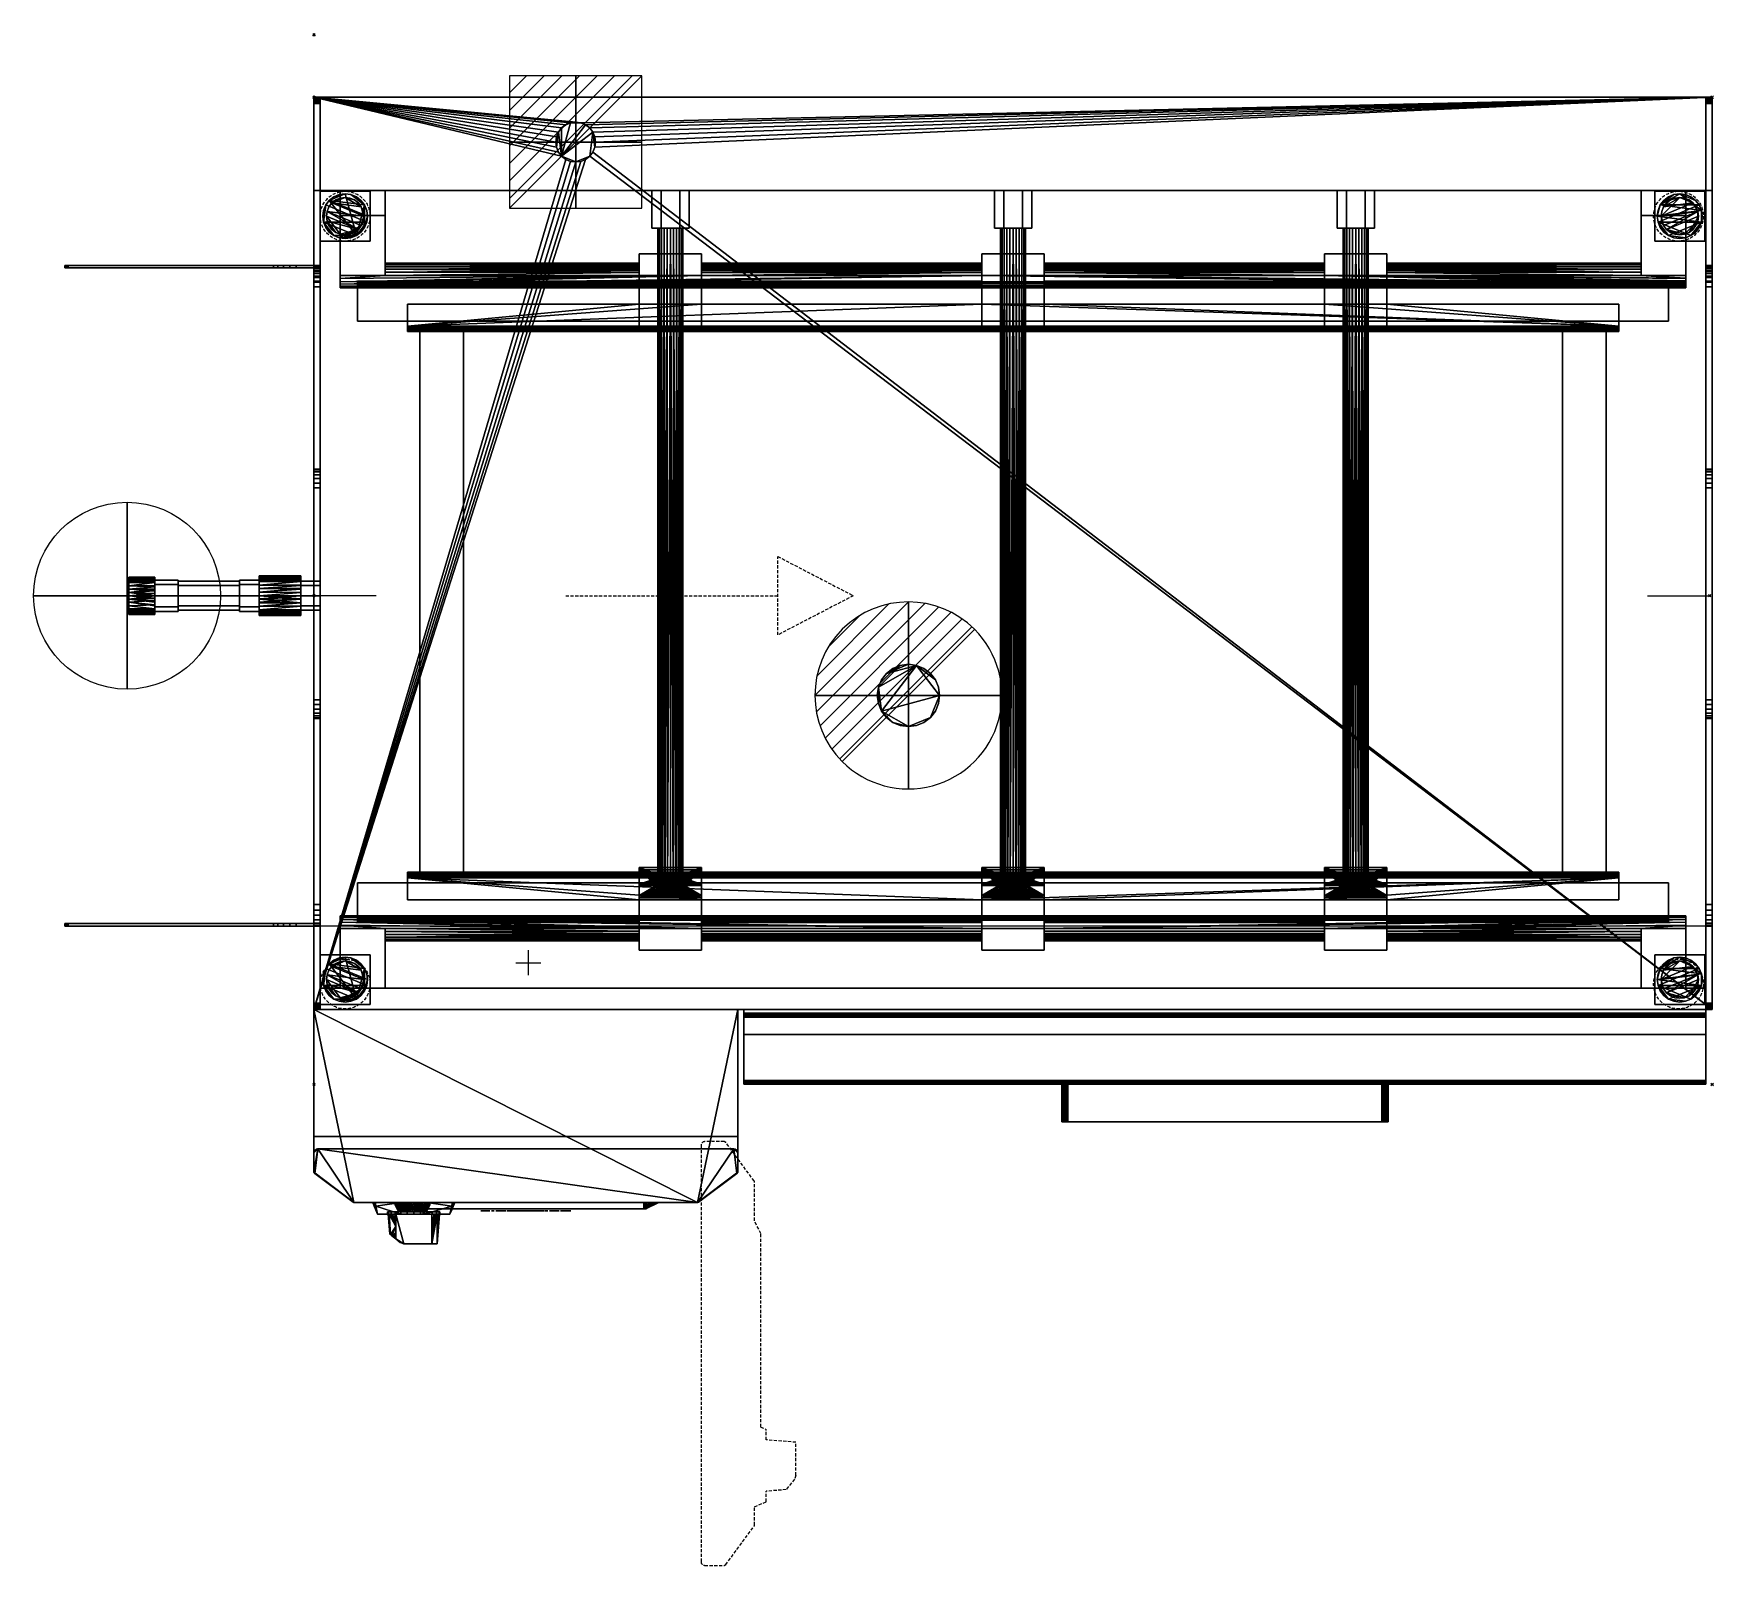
# Model space of a CAD drawing. Header units: millimetres. Extents: x -225 to 1123, y -1228 to 1.
import ezdxf

# ---------------------------------------------------------------- set-up
doc = ezdxf.new("R2010")
doc.units = ezdxf.units.MM
doc.header["$PDMODE"] = 35
doc.linetypes.add('NASCOSTA', pattern=[0.381, 0.254, -0.127])
for name, color, linetype in [('IQ_200_2D', 1, 'Continuous'), ('IQ_200_3D', 1, 'Continuous'), ('IQ_204_2D', 7, 'Continuous'), ('IQ_204_3D', 7, 'Continuous'), ('IQ_BLACK_3D', 250, 'Continuous'), ('IQ_BLUE_3D', 5, 'Continuous'), ('IQ_CON_COLDWATER_INT', 7, 'Continuous'), ('IQ_CON_DRAIN_INT', 7, 'Continuous'), ('IQ_CON_ELECTRICITY_INT', 7, 'Continuous'), ('IQ_INS_3D', 3, 'Continuous'), ('IQ_RED_3D', 1, 'Continuous'), ('IQ_YELLOW_3D', 2, 'Continuous')]:
    doc.layers.add(name, color=color, linetype=linetype)

# ---------------------------------------------------------------- blocks, each defined once
blk = doc.blocks.new('coldwater')
blk.add_circle((0, 0), 3)
at = {"extrusion": (-1, 0, 0)}
blk.add_circle((0, 0), 3, dxfattribs=at)
at = {"extrusion": (0, -1, 0)}
blk.add_circle((0, 0), 3, dxfattribs=at)
blk = doc.blocks.new('*X1')
at = {"color": 0}
for p, q in [((313.99, 2209.04), (321.51, 2216.55)), ((314.11, 2207.74), (322.8, 2216.44)), ((314.16, 2210.62), (319.93, 2216.39)), ((314.4, 2206.62), (323.93, 2216.15)), ((314.82, 2205.62), (324.92, 2215.72)), ((315.1, 2212.98), (317.57, 2215.44)), ((315.35, 2204.74), (325.8, 2215.19)), ((315.99, 2203.96), (326.58, 2214.56))]:
    blk.add_line(p, q, dxfattribs=at)
blk = doc.blocks.new('drain')
blk.add_line((-2.121, -2.121), (2.121, 2.121))
at = {"extrusion": (-1, 0, 0)}
blk.add_line((0, 2.121, -2.121), (0, -2.121, 2.121), dxfattribs=at)
at = {"extrusion": (0, -1, 0)}
blk.add_line((-2.121, 0, -2.121), (2.121, 0, 2.121), dxfattribs=at)
for start, end in [(45, 225), (225, 45)]:
    blk.add_arc((0, 0), 3, start, end)
at = {"extrusion": (-1, 0, 0)}
for start, end in [(45, 225), (225, 45)]:
    blk.add_arc((0, 0), 3, start, end, dxfattribs=at)
at = {"extrusion": (0, -1, 0)}
for start, end in [(45, 225), (225, 45)]:
    blk.add_arc((0, 0), 3, start, end, dxfattribs=at)
at = {"xscale": 0.4000000000000909, "yscale": 0.4000000000000909, "zscale": 0.4000000000000909}
blk.add_blockref('*X1', (-128.597, -883.621), dxfattribs=at)
at = {"extrusion": (-1, 0, 0), "xscale": 0.3999999999999773, "yscale": 0.3999999999999773, "zscale": 0.3999999999999773}
blk.add_blockref('*X1', (-128.597, -883.621), dxfattribs=at)
at = {"extrusion": (0, -1, 0), "xscale": 0.4000000000000909, "yscale": 0.4000000000000909, "zscale": 0.4000000000000909}
blk.add_blockref('*X1', (-128.597, -883.621), dxfattribs=at)
blk = doc.blocks.new('*X4')
at = {"color": 0}
for p, q in [((286.774344, 2204.447934), (296.618251, 2214.291842)), ((286.774344, 2205.862148), (295.204037, 2214.291842)), ((286.774344, 2207.276361), (293.789824, 2214.291842)), ((286.774344, 2208.690575), (292.37561, 2214.291842)), ((286.774344, 2210.104788), (290.961397, 2214.291842)), ((286.774344, 2211.519002), (289.547183, 2214.291842)), ((286.774344, 2212.933216), (288.13297, 2214.291842))]:
    blk.add_line(p, q, dxfattribs=at)
blk = doc.blocks.new('electricity')
for p, q in [((2.121, 2.121), (-2.121, 2.121)), ((-2.121, 2.121), (-2.121, -2.121)), ((-2.121, -2.121), (2.121, 2.121)), ((2.121, -2.121), (2.121, 2.121)), ((-2.121, -2.121), (2.121, -2.121))]:
    blk.add_line(p, q)
at = {"extrusion": (-1, 0, 0)}
for p, q in [((0, -2.121, 2.121), (0, 2.121, 2.121)), ((0, 2.121, -2.121), (0, -2.121, -2.121)), ((0, 2.121, 2.121), (0, 2.121, -2.121)), ((0, 2.121, -2.121), (0, -2.121, 2.121)), ((0, -2.121, -2.121), (0, -2.121, 2.121))]:
    blk.add_line(p, q, dxfattribs=at)
at = {"extrusion": (0, -1, 0)}
for p, q in [((2.121, 0, 2.121), (-2.121, 0, 2.121)), ((-2.121, 0, -2.121), (2.121, 0, -2.121)), ((-2.121, 0, 2.121), (-2.121, 0, -2.121)), ((-2.121, 0, -2.121), (2.121, 0, 2.121)), ((2.121, 0, -2.121), (2.121, 0, 2.121))]:
    blk.add_line(p, q, dxfattribs=at)
at = {"xscale": 0.4000000000000909, "yscale": 0.4000000000000909, "zscale": 0.4000000000000909}
blk.add_blockref('*X4', (-116.831, -883.595), dxfattribs=at)
at = {"extrusion": (-1, 0, 0), "xscale": 0.3999999999999773, "yscale": 0.3999999999999773, "zscale": 0.3999999999999773}
blk.add_blockref('*X4', (-116.831, -883.595), dxfattribs=at)
at = {"extrusion": (0, -1, 0), "xscale": 0.4000000000000909, "yscale": 0.4000000000000909, "zscale": 0.4000000000000909}
blk.add_blockref('*X4', (-116.831, -883.595), dxfattribs=at)

msp = doc.modelspace()

# ---------------------------------------------------------------- linework, layer by layer
at = {"layer": 'IQ_200_2D'}
for p, q in [((0, -50), (1122, -50)), ((0, -782), (0, -50)), ((1122, -50), (1122, -782)), ((0, -782), (0, -884)), ((340, -884), (340, -782)), ((340, -782), (345, -782)), ((345, -842), (345, -782)), ((1117, -782), (1117, -842)), ((1117, -842), (345, -842)), ((600, -872), (600, -842)), ((862, -842), (862, -872)), ((862, -872), (600, -872)), ((0, -884), (340, -884)), ((0, -896.9), (0, -912.4)), ((337, -893.9), (3, -893.9)), ((340, -912.4), (340, -896.9)), ((0, -912.4), (0.6, -913.7)), ((0.6, -913.7), (31.5, -936.5)), ((308.5, -936.5), (339.4, -913.7)), ((340, -912.4), (339.4, -913.7)), ((31.5, -936.5), (32.3, -936.8)), ((32.3, -936.8), (47.1, -936.8)), ((47.1, -936.8), (51.1, -946.3)), ((111, -941.8), (109.1, -946.3)), ((111, -941.8), (266.2, -941.8)), ((266.2, -941.8), (276.7, -936.8)), ((276.7, -936.8), (307.7, -936.8)), ((308.5, -936.5), (307.7, -936.8)), ((51.1, -946.3), (59.5, -946.3)), ((60.8, -962.2), (59.5, -946.3)), ((98.8, -970), (100.7, -946.3)), ((100.7, -946.3), (109.1, -946.3)), ((69.1, -968.9), (60.8, -962.2)), ((72.2, -970), (69.1, -968.9)), ((72.2, -970), (98.8, -970))]:
    msp.add_line(p, q, dxfattribs=at)
for centre, start, end in [((3, -896.9), 90, 180), ((337, -896.9), 360, 90)]:
    msp.add_arc(centre, 3, start, end, dxfattribs=at)
at = {"layer": 'IQ_204_2D'}
for p, q in [((0, -125), (1122, -125)), ((0, -185), (-200, -185)), ((-200, -185), (-200, -187)), ((0, -187), (-200, -187)), ((50, -450), (0, -450)), ((1070, -450), (1120, -450)), ((0, -713), (-200, -713)), ((-200, -713), (-200, -715)), ((-200, -715), (0, -715)), ((1122, -715), (0, -715)), ((340, -782), (0, -782)), ((1122, -782), (345, -782)), ((0, -884), (0, -896.9)), ((340, -896.9), (340, -884)), ((47.1, -936.8), (276.7, -936.8)), ((77, -941.8), (66.5, -936.8)), ((77, -941.8), (111, -941.8)), ((59.5, -946.3), (100.7, -946.3))]:
    msp.add_line(p, q, dxfattribs=at)
at = {"layer": 'IQ_204_2D', "linetype": 'NASCOSTA', "ltscale": 10}
for p, q in [((372.1, -418.5), (432.8, -450)), ((372.1, -481.5), (372.1, -418.5)), ((202, -450), (372.1, -450)), ((432.8, -450), (372.1, -481.5)), ((329.1, -888), (313.6, -888)), ((330.4, -888.6), (329.1, -888)), ((353.2, -919.5), (330.4, -888.6)), ((310.6, -891), (310.6, -1225)), ((353.5, -920.3), (353.2, -919.5)), ((353.5, -951.3), (353.5, -920.3)), ((358.5, -961.8), (353.5, -951.3)), ((358.5, -1117), (358.5, -961.8)), ((358.5, -1117), (363, -1118.9)), ((363, -1127.3), (363, -1118.9)), ((386.7, -1129.2), (363, -1127.3)), ((386.7, -1155.8), (386.7, -1129.2)), ((385.6, -1158.9), (378.9, -1167.2)), ((386.7, -1155.8), (385.6, -1158.9)), ((378.9, -1167.2), (363, -1168.5)), ((363, -1176.9), (363, -1168.5)), ((353.5, -1180.9), (363, -1176.9)), ((353.5, -1195.7), (353.5, -1180.9)), ((330.4, -1227.4), (353.2, -1196.5)), ((353.2, -1196.5), (353.5, -1195.7)), ((313.6, -1228), (329.1, -1228)), ((329.1, -1228), (330.4, -1227.4))]:
    msp.add_line(p, q, dxfattribs=at)
for centre, start, end in [((313.6, -891), 90, 180), ((313.6, -1225), 180, 270)]:
    msp.add_arc(centre, 3, start, end, dxfattribs=at)
at = {"layer": 'IQ_INS_3D'}
for p, q in [((172, -734.5), (172, -754.5)), ((162, -744.5), (182, -744.5))]:
    msp.add_line(p, q, dxfattribs=at)
at = {"layer": 'IQ_INS_3D', "linetype": 'NASCOSTA', "ltscale": 10}
for centre in [(25, -145.5), (1095, -145.5), (25, -761.5), (1095, -761.5)]:
    msp.add_circle(centre, 20, dxfattribs=at)
at = {"layer": 'IQ_INS_3D'}
for p in [(0, 0), (0, -50), (1122, -50), (0, -450), (1120, -450), (0, -842), (1122, -842)]:
    msp.add_point(p, dxfattribs=at)

# ---------------------------------------------------------------- block references
at = {"layer": 'IQ_CON_COLDWATER_INT', "xscale": 25, "yscale": 25, "zscale": 25}
msp.add_blockref('coldwater', (-150, -450), dxfattribs=at)
at = {"layer": 'IQ_CON_DRAIN_INT', "xscale": 25, "yscale": 25, "zscale": 25}
msp.add_blockref('drain', (477, -530), dxfattribs=at)
at = {"layer": 'IQ_CON_ELECTRICITY_INT', "xscale": 25, "yscale": 25, "zscale": 25}
msp.add_blockref('electricity', (210, -86), dxfattribs=at)

# ---------------------------------------------------------------- meshes
at = {"layer": 'IQ_200_3D'}
mesh = msp.add_polyface(dxfattribs=at)
corners = [(0, -782, 1493), (0, -50, 1493), (0, -50, 665), (0, -50.2, 663.7), (0, -50.7, 662.5), (0, -51.5, 661.5), (0, -52.5, 660.7), (0, -53.7, 660.2), (0, -55, 660), (0, -777, 660), (0, -778.3, 660.2), (0, -779.5, 660.7), (0, -780.5, 661.5), (0, -781.3, 662.5), (0, -781.8, 663.7), (0, -782, 665), (0, -697.8, 1365), (0, -702.3, 1364.4), (0, -706.4, 1362.7), (0, -710, 1360), (0, -712.7, 1356.4), (0, -714.4, 1352.3), (0, -715, 1347.8), (0, -715, 824.9), (0, -714.4, 820.5), (0, -712.7, 816.3), (0, -710, 812.8), (0, -706.4, 810), (0, -702.3, 808.3), (0, -697.8, 807.7), (0, -202.2, 807.7), (0, -198.4, 808.2), (0, -194.7, 809.4), (0, -191.5, 811.5), (0, -188.8, 814.2), (0, -186.7, 817.5), (0, -185.4, 821.1), (0, -185, 824.9), (0, -185, 1347.8), (0, -185.6, 1352.3), (0, -187.3, 1356.4), (0, -190, 1360), (0, -193.6, 1362.7), (0, -197.7, 1364.4), (0, -202.2, 1365)]
mesh.append_faces([[corners[k] for k in face] for face in [(26, 15, 25), (27, 15, 26), (15, 9, 14), (22, 0, 21), (20, 0, 19), (19, 0, 18), (39, 1, 38), (40, 1, 39), (37, 2, 36)]], dxfattribs={"vtx0": -1, "vtx1": -1})
mesh.append_faces([[corners[k] for k in face] for face in [(9, 15, 28, 29)]], dxfattribs={"vtx0": -1, "vtx1": -1, "vtx3": -1})
mesh.append_faces([[corners[k] for k in face] for face in [(14, 9, 10, 13), (9, 29, 30), (8, 31, 32), (2, 33, 34), (0, 20, 21), (1, 43, 44, 0), (1, 41, 42)]], dxfattribs={"vtx0": -1, "vtx2": -1})
mesh.append_faces([[corners[k] for k in face] for face in [(8, 32, 33, 2)]], dxfattribs={"vtx0": -1, "vtx2": -1, "vtx3": -1})
mesh.append_faces([[corners[k] for k in face] for face in [(27, 28, 15), (2, 3, 8), (22, 23, 0), (24, 25, 15), (17, 18, 0), (16, 17, 0, 44), (34, 35, 2), (35, 36, 2), (42, 43, 1), (40, 41, 1)]], dxfattribs={"vtx1": -1, "vtx2": -1})
mesh.append_faces([[corners[k] for k in face] for face in [(3, 4, 7, 8), (30, 31, 8, 9), (23, 24, 15, 0), (37, 38, 1, 2)]], dxfattribs={"vtx1": -1, "vtx3": -1})
mesh.append_faces([[corners[k] for k in face] for face in [(11, 12, 13, 10)]], dxfattribs={"vtx2": -1})
mesh.append_faces([[corners[k] for k in face] for face in [(4, 5, 6, 7)]], dxfattribs={"vtx3": -1})
mesh = msp.add_polyface(dxfattribs=at)
corners = [(5, -50, 665), (0, -50, 665), (0, -50, 1493), (5, -50, 1493)]
mesh.append_faces([[corners[k] for k in face] for face in [(0, 1, 2, 3)]])
mesh = msp.add_polyface(dxfattribs=at)
corners = [(5, -50, 1493), (0, -50, 1493), (0, -782, 1493), (5, -782, 1493)]
mesh.append_faces([[corners[k] for k in face] for face in [(0, 1, 2, 3)]])
mesh = msp.add_polyface(dxfattribs=at)
corners = [(5, -50, 665), (5, -50.2, 663.7), (5, -50.7, 662.5), (5, -51.5, 661.5), (5, -52.5, 660.7), (5, -53.7, 660.2), (5, -55, 660), (0, -55, 660), (0, -53.7, 660.2), (0, -52.5, 660.7), (0, -51.5, 661.5), (0, -50.7, 662.5), (0, -50.2, 663.7), (0, -50, 665)]
mesh.append_faces([[corners[k] for k in face] for face in [(7, 8, 5, 6), (0, 1, 12, 13)]], dxfattribs={"vtx1": -1})
mesh.append_faces([[corners[k] for k in face] for face in [(8, 9, 4, 5), (3, 4, 9, 10), (10, 11, 2, 3), (11, 12, 1, 2)]], dxfattribs={"vtx1": -1, "vtx3": -1})
mesh = msp.add_polyface(dxfattribs=at)
corners = [(0, -777, 658), (0, -55, 658), (0, -53.7, 657.8), (0, -52.5, 657.3), (0, -51.5, 656.5), (0, -50.7, 655.5), (0, -50.2, 654.3), (0, -50, 653), (0, -50, 188), (0, -125, 188), (0, -125, 150), (0, -348.5, 150), (0, -348.5, 197), (0, -349, 200.9), (0, -350.5, 204.5), (0, -352.9, 207.6), (0, -356, 210), (0, -359.6, 211.5), (0, -363.5, 212), (0, -533.5, 212), (0, -537.4, 211.5), (0, -541, 210), (0, -544.1, 207.6), (0, -546.5, 204.5), (0, -548, 200.9), (0, -548.5, 197), (0, -548.5, 150), (0, -782, 150), (0, -782, 653), (0, -781.8, 654.3), (0, -781.3, 655.5), (0, -780.5, 656.5), (0, -779.5, 657.3), (0, -778.3, 657.8)]
mesh.append_faces([[corners[k] for k in face] for face in [(9, 7, 8)]], dxfattribs={"vtx0": -1})
mesh.append_faces([[corners[k] for k in face] for face in [(25, 27, 24), (23, 27, 22), (21, 28, 20)]], dxfattribs={"vtx0": -1, "vtx1": -1})
mesh.append_faces([[corners[k] for k in face] for face in [(20, 28, 0, 19), (16, 7, 9, 15)]], dxfattribs={"vtx0": -1, "vtx1": -1, "vtx2": -1})
mesh.append_faces([[corners[k] for k in face] for face in [(1, 17, 18), (32, 28, 29), (22, 27, 28, 21)]], dxfattribs={"vtx0": -1, "vtx2": -1})
mesh.append_faces([[corners[k] for k in face] for face in [(28, 32, 33, 0)]], dxfattribs={"vtx0": -1, "vtx3": -1})
mesh.append_faces([[corners[k] for k in face] for face in [(31, 32, 29, 30), (11, 12, 9, 10)]], dxfattribs={"vtx1": -1})
mesh.append_faces([[corners[k] for k in face] for face in [(2, 3, 7, 1), (12, 13, 9), (14, 15, 9), (13, 14, 9), (23, 24, 27)]], dxfattribs={"vtx1": -1, "vtx2": -1})
mesh.append_faces([[corners[k] for k in face] for face in [(16, 17, 1, 7)]], dxfattribs={"vtx1": -1, "vtx2": -1, "vtx3": -1})
mesh.append_faces([[corners[k] for k in face] for face in [(3, 4, 6, 7), (18, 19, 0, 1)]], dxfattribs={"vtx1": -1, "vtx3": -1})
mesh.append_faces([[corners[k] for k in face] for face in [(4, 5, 6), (25, 26, 27)]], dxfattribs={"vtx2": -1})
mesh = msp.add_polyface(dxfattribs=at)
corners = [(5, -50, 188), (0, -50, 188), (0, -50, 653), (5, -50, 653)]
mesh.append_faces([[corners[k] for k in face] for face in [(0, 1, 2, 3)]])
mesh = msp.add_polyface(dxfattribs=at)
corners = [(5, -125, 188), (0, -125, 188), (0, -50, 188), (5, -50, 188)]
mesh.append_faces([[corners[k] for k in face] for face in [(0, 1, 2, 3)]])
mesh = msp.add_polyface(dxfattribs=at)
corners = [(5, -55, 658), (5, -53.7, 657.8), (5, -52.5, 657.3), (5, -51.5, 656.5), (5, -50.7, 655.5), (5, -50.2, 654.3), (5, -50, 653), (0, -50, 653), (0, -50.2, 654.3), (0, -50.7, 655.5), (0, -51.5, 656.5), (0, -52.5, 657.3), (0, -53.7, 657.8), (0, -55, 658)]
mesh.append_faces([[corners[k] for k in face] for face in [(7, 8, 5, 6), (0, 1, 12, 13)]], dxfattribs={"vtx1": -1})
mesh.append_faces([[corners[k] for k in face] for face in [(8, 9, 4, 5), (3, 4, 9, 10), (10, 11, 2, 3), (11, 12, 1, 2)]], dxfattribs={"vtx1": -1, "vtx3": -1})
mesh = msp.add_polyface(dxfattribs=at)
corners = [(0, -50, 1785), (0, -50, 1493), (0, -782, 1493), (0, -782, 1785)]
mesh.append_faces([[corners[k] for k in face] for face in [(0, 1, 2, 3)]])
mesh = msp.add_polyface(dxfattribs=at)
corners = [(1122, -782, 1493), (0, -782, 1493), (0, -50, 1493), (1122, -50, 1493)]
mesh.append_faces([[corners[k] for k in face] for face in [(0, 1, 2, 3)]])
mesh = msp.add_polyface(dxfattribs=at)
corners = [(1122, -50, 1493), (0, -50, 1493), (0, -50, 1785), (1122, -50, 1785)]
mesh.append_faces([[corners[k] for k in face] for face in [(0, 1, 2, 3)]])
mesh = msp.add_polyface(dxfattribs=at)
corners = [(1122, -782, 1785), (1122, -50, 1785), (0, -50, 1785), (0, -782, 1785), (194, -86, 1785), (194.5, -81.9, 1785), (196.1, -78, 1785), (198.7, -74.7, 1785), (202, -72.1, 1785), (205.9, -70.5, 1785), (210, -70, 1785), (214.1, -70.5, 1785), (218, -72.1, 1785), (221.3, -74.7, 1785), (223.9, -78, 1785), (225.5, -81.9, 1785), (226, -86, 1785), (225.5, -90.1, 1785), (223.9, -94, 1785), (221.3, -97.3, 1785), (218, -99.9, 1785), (214.1, -101.5, 1785), (210, -102, 1785), (205.9, -101.5, 1785), (202, -99.9, 1785), (198.7, -97.3, 1785), (196.1, -94, 1785), (194.5, -90.1, 1785)]
mesh.append_faces([[corners[k] for k in face] for face in [(15, 1, 14), (7, 2, 6), (4, 2, 27), (23, 3, 22)]], dxfattribs={"vtx0": -1, "vtx1": -1})
mesh.append_faces([[corners[k] for k in face] for face in [(1, 15, 16), (1, 16, 17), (18, 0, 1, 17), (0, 18, 19), (0, 19, 20, 3), (3, 20, 21), (3, 21, 22), (2, 7, 8), (2, 4, 5), (2, 25, 26)]], dxfattribs={"vtx0": -1, "vtx2": -1})
mesh.append_faces([[corners[k] for k in face] for face in [(11, 12, 1), (13, 14, 1), (12, 13, 1), (9, 10, 2), (8, 9, 2), (5, 6, 2), (23, 24, 3), (26, 27, 2)]], dxfattribs={"vtx1": -1, "vtx2": -1})
mesh.append_faces([[corners[k] for k in face] for face in [(10, 11, 1, 2), (24, 25, 2, 3)]], dxfattribs={"vtx1": -1, "vtx3": -1})
mesh = msp.add_polyface(dxfattribs=at)
corners = [(5, -782, 1493), (5, -782, 665), (5, -781.8, 663.7), (5, -781.3, 662.5), (5, -780.5, 661.5), (5, -779.5, 660.7), (5, -778.3, 660.2), (5, -777, 660), (5, -55, 660), (5, -53.7, 660.2), (5, -52.5, 660.7), (5, -51.5, 661.5), (5, -50.7, 662.5), (5, -50.2, 663.7), (5, -50, 665), (5, -50, 1493), (5, -697.8, 1365), (5, -202.2, 1365), (5, -197.7, 1364.4), (5, -193.6, 1362.7), (5, -190, 1360), (5, -187.3, 1356.4), (5, -185.6, 1352.3), (5, -185, 1347.8), (5, -185, 824.9), (5, -185.4, 821.1), (5, -186.7, 817.5), (5, -188.8, 814.2), (5, -191.5, 811.5), (5, -194.7, 809.4), (5, -198.4, 808.2), (5, -202.2, 807.7), (5, -697.8, 807.7), (5, -702.3, 808.3), (5, -706.4, 810), (5, -710, 812.8), (5, -712.7, 816.3), (5, -714.4, 820.5), (5, -715, 824.9), (5, -715, 1347.8), (5, -714.4, 1352.3), (5, -712.7, 1356.4), (5, -710, 1360), (5, -706.4, 1362.7), (5, -702.3, 1364.4)]
mesh.append_faces([[corners[k] for k in face] for face in [(12, 10, 11)]], dxfattribs={"vtx0": -1})
mesh.append_faces([[corners[k] for k in face] for face in [(42, 0, 41), (19, 15, 18), (26, 14, 25), (35, 1, 34), (2, 7, 1), (27, 14, 26)]], dxfattribs={"vtx0": -1, "vtx1": -1})
mesh.append_faces([[corners[k] for k in face] for face in [(0, 42, 43), (1, 37, 38, 0), (15, 19, 20), (15, 20, 21), (24, 14, 15, 23), (14, 24, 25), (1, 35, 36), (8, 29, 30), (8, 30, 31, 7)]], dxfattribs={"vtx0": -1, "vtx2": -1})
mesh.append_faces([[corners[k] for k in face] for face in [(0, 44, 16, 17)]], dxfattribs={"vtx0": -1, "vtx3": -1})
mesh.append_faces([[corners[k] for k in face] for face in [(43, 44, 0), (39, 40, 0, 38), (36, 37, 1), (40, 41, 0), (21, 22, 15), (22, 23, 15), (32, 33, 7, 31), (27, 28, 14)]], dxfattribs={"vtx1": -1, "vtx2": -1})
mesh.append_faces([[corners[k] for k in face] for face in [(33, 34, 1, 7), (28, 29, 8, 14)]], dxfattribs={"vtx1": -1, "vtx2": -1, "vtx3": -1})
mesh.append_faces([[corners[k] for k in face] for face in [(17, 18, 15, 0), (2, 3, 6, 7), (8, 9, 13, 14), (9, 10, 12, 13)]], dxfattribs={"vtx1": -1, "vtx3": -1})
mesh.append_faces([[corners[k] for k in face] for face in [(3, 4, 5, 6)]], dxfattribs={"vtx3": -1})
mesh = msp.add_polyface(dxfattribs=at)
corners = [(5, -782, 1493), (5, -50, 1493), (5, -50, 188), (5, -125, 188), (5, -125, 150), (5, -782, 150), (5, -125, 710), (5, -125, 1443), (5, -765, 1443), (5, -765, 710)]
mesh.append_faces([[corners[k] for k in face] for face in [(5, 9, 3, 4)]], dxfattribs={"vtx0": -1, "vtx1": -1})
mesh.append_faces([[corners[k] for k in face] for face in [(9, 5, 0, 8), (6, 2, 3, 9)]], dxfattribs={"vtx0": -1, "vtx2": -1})
mesh.append_faces([[corners[k] for k in face] for face in [(7, 8, 0, 1), (6, 7, 1, 2)]], dxfattribs={"vtx1": -1, "vtx3": -1})
mesh = msp.add_polyface(dxfattribs=at)
corners = [(1117, -50, 188), (5, -50, 188), (5, -50, 1493), (1117, -50, 1493)]
mesh.append_faces([[corners[k] for k in face] for face in [(0, 1, 2, 3)]])
mesh = msp.add_polyface(dxfattribs=at)
corners = [(1117, -50, 1493), (5, -50, 1493), (5, -782, 1493), (1117, -782, 1493)]
mesh.append_faces([[corners[k] for k in face] for face in [(0, 1, 2, 3)]])
mesh = msp.add_polyface(dxfattribs=at)
corners = [(1117, -125, 188), (5, -125, 188), (5, -50, 188), (1117, -50, 188)]
mesh.append_faces([[corners[k] for k in face] for face in [(0, 1, 2, 3)]])
mesh = msp.add_polyface(dxfattribs=at)
corners = [(5, -777, 658), (5, -778.3, 657.8), (5, -779.5, 657.3), (5, -780.5, 656.5), (5, -781.3, 655.5), (5, -781.8, 654.3), (5, -782, 653), (5, -782, 150), (5, -548.5, 150), (5, -548.5, 197), (5, -548, 200.9), (5, -546.5, 204.5), (5, -544.1, 207.6), (5, -541, 210), (5, -537.4, 211.5), (5, -533.5, 212), (5, -363.5, 212), (5, -359.6, 211.5), (5, -356, 210), (5, -352.9, 207.6), (5, -350.5, 204.5), (5, -349, 200.9), (5, -348.5, 197), (5, -348.5, 150), (5, -125, 150), (5, -125, 188), (5, -50, 188), (5, -50, 653), (5, -50.2, 654.3), (5, -50.7, 655.5), (5, -51.5, 656.5), (5, -52.5, 657.3), (5, -53.7, 657.8), (5, -55, 658)]
mesh.append_faces([[corners[k] for k in face] for face in [(25, 22, 23, 24)]], dxfattribs={"vtx0": -1})
mesh.append_faces([[corners[k] for k in face] for face in [(21, 25, 20), (33, 27, 32), (1, 6, 0)]], dxfattribs={"vtx0": -1, "vtx1": -1})
mesh.append_faces([[corners[k] for k in face] for face in [(12, 6, 7, 11), (2, 5, 6, 1), (0, 15, 16), (0, 14, 15)]], dxfattribs={"vtx0": -1, "vtx2": -1})
mesh.append_faces([[corners[k] for k in face] for face in [(6, 13, 14, 0), (33, 17, 18, 27)]], dxfattribs={"vtx0": -1, "vtx2": -1, "vtx3": -1})
mesh.append_faces([[corners[k] for k in face] for face in [(21, 22, 25), (19, 20, 25), (9, 10, 7), (10, 11, 7), (12, 13, 6)]], dxfattribs={"vtx1": -1, "vtx2": -1})
mesh.append_faces([[corners[k] for k in face] for face in [(18, 19, 25, 27)]], dxfattribs={"vtx1": -1, "vtx2": -1, "vtx3": -1})
mesh.append_faces([[corners[k] for k in face] for face in [(27, 28, 31, 32), (16, 17, 33, 0)]], dxfattribs={"vtx1": -1, "vtx3": -1})
mesh.append_faces([[corners[k] for k in face] for face in [(7, 8, 9), (25, 26, 27), (3, 4, 5, 2)]], dxfattribs={"vtx2": -1})
mesh.append_faces([[corners[k] for k in face] for face in [(28, 29, 30, 31)]], dxfattribs={"vtx3": -1})
mesh = msp.add_polyface(dxfattribs=at)
corners = [(1117, -782, 1493), (1117, -782, 150), (1117, -125, 150), (1117, -125, 188), (1117, -50, 188), (1117, -50, 1493), (1117, -125, 710), (1117, -765, 710), (1117, -765, 1443), (1117, -125, 1443)]
mesh.append_faces([[corners[k] for k in face] for face in [(3, 7, 1, 2)]], dxfattribs={"vtx0": -1, "vtx1": -1})
mesh.append_faces([[corners[k] for k in face] for face in [(0, 8, 9, 5), (5, 9, 6, 4)]], dxfattribs={"vtx0": -1, "vtx2": -1})
mesh.append_faces([[corners[k] for k in face] for face in [(7, 8, 0, 1), (3, 4, 6, 7)]], dxfattribs={"vtx1": -1, "vtx3": -1})
mesh = msp.add_polyface(dxfattribs=at)
corners = [(1117, -782, 1493), (1117, -50, 1493), (1117, -50, 665), (1117, -50.2, 663.7), (1117, -50.7, 662.5), (1117, -51.5, 661.5), (1117, -52.5, 660.7), (1117, -53.7, 660.2), (1117, -55, 660), (1117, -777, 660), (1117, -778.3, 660.2), (1117, -779.5, 660.7), (1117, -780.5, 661.5), (1117, -781.3, 662.5), (1117, -781.8, 663.7), (1117, -782, 665), (1117, -697.8, 1365), (1117, -702.3, 1364.4), (1117, -706.4, 1362.7), (1117, -710, 1360), (1117, -712.7, 1356.4), (1117, -714.4, 1352.3), (1117, -715, 1347.8), (1117, -715, 824.9), (1117, -714.4, 820.5), (1117, -712.7, 816.3), (1117, -710, 812.8), (1117, -706.4, 810), (1117, -702.3, 808.3), (1117, -697.8, 807.7), (1117, -202.2, 807.7), (1117, -198.4, 808.2), (1117, -194.7, 809.4), (1117, -191.5, 811.5), (1117, -188.8, 814.2), (1117, -186.7, 817.5), (1117, -185.4, 821.1), (1117, -185, 824.9), (1117, -185, 1347.8), (1117, -185.6, 1352.3), (1117, -187.3, 1356.4), (1117, -190, 1360), (1117, -193.6, 1362.7), (1117, -197.7, 1364.4), (1117, -202.2, 1365)]
mesh.append_faces([[corners[k] for k in face] for face in [(26, 15, 25), (27, 15, 26), (15, 9, 14), (22, 0, 21), (20, 0, 19), (19, 0, 18), (39, 1, 38), (40, 1, 39), (37, 2, 36)]], dxfattribs={"vtx0": -1, "vtx1": -1})
mesh.append_faces([[corners[k] for k in face] for face in [(9, 15, 28, 29)]], dxfattribs={"vtx0": -1, "vtx1": -1, "vtx3": -1})
mesh.append_faces([[corners[k] for k in face] for face in [(14, 9, 10, 13), (9, 29, 30), (8, 31, 32), (2, 33, 34), (0, 20, 21), (1, 43, 44, 0), (1, 41, 42)]], dxfattribs={"vtx0": -1, "vtx2": -1})
mesh.append_faces([[corners[k] for k in face] for face in [(8, 32, 33, 2)]], dxfattribs={"vtx0": -1, "vtx2": -1, "vtx3": -1})
mesh.append_faces([[corners[k] for k in face] for face in [(27, 28, 15), (2, 3, 8), (22, 23, 0), (24, 25, 15), (17, 18, 0), (16, 17, 0, 44), (34, 35, 2), (35, 36, 2), (42, 43, 1), (40, 41, 1)]], dxfattribs={"vtx1": -1, "vtx2": -1})
mesh.append_faces([[corners[k] for k in face] for face in [(3, 4, 7, 8), (30, 31, 8, 9), (23, 24, 15, 0), (37, 38, 1, 2)]], dxfattribs={"vtx1": -1, "vtx3": -1})
mesh.append_faces([[corners[k] for k in face] for face in [(11, 12, 13, 10)]], dxfattribs={"vtx2": -1})
mesh.append_faces([[corners[k] for k in face] for face in [(4, 5, 6, 7)]], dxfattribs={"vtx3": -1})
mesh = msp.add_polyface(dxfattribs=at)
corners = [(1122, -50, 665), (1117, -50, 665), (1117, -50, 1493), (1122, -50, 1493)]
mesh.append_faces([[corners[k] for k in face] for face in [(0, 1, 2, 3)]])
mesh = msp.add_polyface(dxfattribs=at)
corners = [(1122, -50, 1493), (1117, -50, 1493), (1117, -782, 1493), (1122, -782, 1493)]
mesh.append_faces([[corners[k] for k in face] for face in [(0, 1, 2, 3)]])
mesh = msp.add_polyface(dxfattribs=at)
corners = [(1122, -50, 665), (1122, -50.2, 663.7), (1122, -50.7, 662.5), (1122, -51.5, 661.5), (1122, -52.5, 660.7), (1122, -53.7, 660.2), (1122, -55, 660), (1117, -55, 660), (1117, -53.7, 660.2), (1117, -52.5, 660.7), (1117, -51.5, 661.5), (1117, -50.7, 662.5), (1117, -50.2, 663.7), (1117, -50, 665)]
mesh.append_faces([[corners[k] for k in face] for face in [(7, 8, 5, 6), (0, 1, 12, 13)]], dxfattribs={"vtx1": -1})
mesh.append_faces([[corners[k] for k in face] for face in [(8, 9, 4, 5), (3, 4, 9, 10), (10, 11, 2, 3), (11, 12, 1, 2)]], dxfattribs={"vtx1": -1, "vtx3": -1})
mesh = msp.add_polyface(dxfattribs=at)
corners = [(1117, -777, 658), (1117, -55, 658), (1117, -53.7, 657.8), (1117, -52.5, 657.3), (1117, -51.5, 656.5), (1117, -50.7, 655.5), (1117, -50.2, 654.3), (1117, -50, 653), (1117, -50, 188), (1117, -125, 188), (1117, -125, 150), (1117, -348.5, 150), (1117, -348.5, 197), (1117, -349, 200.9), (1117, -350.5, 204.5), (1117, -352.9, 207.6), (1117, -356, 210), (1117, -359.6, 211.5), (1117, -363.5, 212), (1117, -533.5, 212), (1117, -537.4, 211.5), (1117, -541, 210), (1117, -544.1, 207.6), (1117, -546.5, 204.5), (1117, -548, 200.9), (1117, -548.5, 197), (1117, -548.5, 150), (1117, -782, 150), (1117, -782, 653), (1117, -781.8, 654.3), (1117, -781.3, 655.5), (1117, -780.5, 656.5), (1117, -779.5, 657.3), (1117, -778.3, 657.8)]
mesh.append_faces([[corners[k] for k in face] for face in [(9, 7, 8)]], dxfattribs={"vtx0": -1})
mesh.append_faces([[corners[k] for k in face] for face in [(25, 27, 24), (23, 27, 22), (21, 28, 20)]], dxfattribs={"vtx0": -1, "vtx1": -1})
mesh.append_faces([[corners[k] for k in face] for face in [(20, 28, 0, 19), (16, 7, 9, 15)]], dxfattribs={"vtx0": -1, "vtx1": -1, "vtx2": -1})
mesh.append_faces([[corners[k] for k in face] for face in [(1, 17, 18), (32, 28, 29), (22, 27, 28, 21)]], dxfattribs={"vtx0": -1, "vtx2": -1})
mesh.append_faces([[corners[k] for k in face] for face in [(28, 32, 33, 0)]], dxfattribs={"vtx0": -1, "vtx3": -1})
mesh.append_faces([[corners[k] for k in face] for face in [(31, 32, 29, 30), (11, 12, 9, 10)]], dxfattribs={"vtx1": -1})
mesh.append_faces([[corners[k] for k in face] for face in [(2, 3, 7, 1), (12, 13, 9), (14, 15, 9), (13, 14, 9), (23, 24, 27)]], dxfattribs={"vtx1": -1, "vtx2": -1})
mesh.append_faces([[corners[k] for k in face] for face in [(16, 17, 1, 7)]], dxfattribs={"vtx1": -1, "vtx2": -1, "vtx3": -1})
mesh.append_faces([[corners[k] for k in face] for face in [(3, 4, 6, 7), (18, 19, 0, 1)]], dxfattribs={"vtx1": -1, "vtx3": -1})
mesh.append_faces([[corners[k] for k in face] for face in [(4, 5, 6), (25, 26, 27)]], dxfattribs={"vtx2": -1})
mesh = msp.add_polyface(dxfattribs=at)
corners = [(1122, -50, 188), (1117, -50, 188), (1117, -50, 653), (1122, -50, 653)]
mesh.append_faces([[corners[k] for k in face] for face in [(0, 1, 2, 3)]])
mesh = msp.add_polyface(dxfattribs=at)
corners = [(1122, -125, 188), (1117, -125, 188), (1117, -50, 188), (1122, -50, 188)]
mesh.append_faces([[corners[k] for k in face] for face in [(0, 1, 2, 3)]])
mesh = msp.add_polyface(dxfattribs=at)
corners = [(1122, -55, 658), (1122, -53.7, 657.8), (1122, -52.5, 657.3), (1122, -51.5, 656.5), (1122, -50.7, 655.5), (1122, -50.2, 654.3), (1122, -50, 653), (1117, -50, 653), (1117, -50.2, 654.3), (1117, -50.7, 655.5), (1117, -51.5, 656.5), (1117, -52.5, 657.3), (1117, -53.7, 657.8), (1117, -55, 658)]
mesh.append_faces([[corners[k] for k in face] for face in [(7, 8, 5, 6), (0, 1, 12, 13)]], dxfattribs={"vtx1": -1})
mesh.append_faces([[corners[k] for k in face] for face in [(8, 9, 4, 5), (3, 4, 9, 10), (10, 11, 2, 3), (11, 12, 1, 2)]], dxfattribs={"vtx1": -1, "vtx3": -1})
mesh = msp.add_polyface(dxfattribs=at)
corners = [(1122, -782, 1493), (1122, -782, 665), (1122, -781.8, 663.7), (1122, -781.3, 662.5), (1122, -780.5, 661.5), (1122, -779.5, 660.7), (1122, -778.3, 660.2), (1122, -777, 660), (1122, -55, 660), (1122, -53.7, 660.2), (1122, -52.5, 660.7), (1122, -51.5, 661.5), (1122, -50.7, 662.5), (1122, -50.2, 663.7), (1122, -50, 665), (1122, -50, 1493), (1122, -697.8, 1365), (1122, -202.2, 1365), (1122, -197.7, 1364.4), (1122, -193.6, 1362.7), (1122, -190, 1360), (1122, -187.3, 1356.4), (1122, -185.6, 1352.3), (1122, -185, 1347.8), (1122, -185, 824.9), (1122, -185.4, 821.1), (1122, -186.7, 817.5), (1122, -188.8, 814.2), (1122, -191.5, 811.5), (1122, -194.7, 809.4), (1122, -198.4, 808.2), (1122, -202.2, 807.7), (1122, -697.8, 807.7), (1122, -702.3, 808.3), (1122, -706.4, 810), (1122, -710, 812.8), (1122, -712.7, 816.3), (1122, -714.4, 820.5), (1122, -715, 824.9), (1122, -715, 1347.8), (1122, -714.4, 1352.3), (1122, -712.7, 1356.4), (1122, -710, 1360), (1122, -706.4, 1362.7), (1122, -702.3, 1364.4)]
mesh.append_faces([[corners[k] for k in face] for face in [(12, 10, 11)]], dxfattribs={"vtx0": -1})
mesh.append_faces([[corners[k] for k in face] for face in [(42, 0, 41), (19, 15, 18), (26, 14, 25), (35, 1, 34), (2, 7, 1), (27, 14, 26)]], dxfattribs={"vtx0": -1, "vtx1": -1})
mesh.append_faces([[corners[k] for k in face] for face in [(0, 42, 43), (1, 37, 38, 0), (15, 19, 20), (15, 20, 21), (24, 14, 15, 23), (14, 24, 25), (1, 35, 36), (8, 29, 30), (8, 30, 31, 7)]], dxfattribs={"vtx0": -1, "vtx2": -1})
mesh.append_faces([[corners[k] for k in face] for face in [(0, 44, 16, 17)]], dxfattribs={"vtx0": -1, "vtx3": -1})
mesh.append_faces([[corners[k] for k in face] for face in [(43, 44, 0), (39, 40, 0, 38), (36, 37, 1), (40, 41, 0), (21, 22, 15), (22, 23, 15), (32, 33, 7, 31), (27, 28, 14)]], dxfattribs={"vtx1": -1, "vtx2": -1})
mesh.append_faces([[corners[k] for k in face] for face in [(33, 34, 1, 7), (28, 29, 8, 14)]], dxfattribs={"vtx1": -1, "vtx2": -1, "vtx3": -1})
mesh.append_faces([[corners[k] for k in face] for face in [(17, 18, 15, 0), (2, 3, 6, 7), (8, 9, 13, 14), (9, 10, 12, 13)]], dxfattribs={"vtx1": -1, "vtx3": -1})
mesh.append_faces([[corners[k] for k in face] for face in [(3, 4, 5, 6)]], dxfattribs={"vtx3": -1})
mesh = msp.add_polyface(dxfattribs=at)
corners = [(1122, -777, 658), (1122, -778.3, 657.8), (1122, -779.5, 657.3), (1122, -780.5, 656.5), (1122, -781.3, 655.5), (1122, -781.8, 654.3), (1122, -782, 653), (1122, -782, 150), (1122, -548.5, 150), (1122, -548.5, 197), (1122, -548, 200.9), (1122, -546.5, 204.5), (1122, -544.1, 207.6), (1122, -541, 210), (1122, -537.4, 211.5), (1122, -533.5, 212), (1122, -363.5, 212), (1122, -359.6, 211.5), (1122, -356, 210), (1122, -352.9, 207.6), (1122, -350.5, 204.5), (1122, -349, 200.9), (1122, -348.5, 197), (1122, -348.5, 150), (1122, -125, 150), (1122, -125, 188), (1122, -50, 188), (1122, -50, 653), (1122, -50.2, 654.3), (1122, -50.7, 655.5), (1122, -51.5, 656.5), (1122, -52.5, 657.3), (1122, -53.7, 657.8), (1122, -55, 658)]
mesh.append_faces([[corners[k] for k in face] for face in [(25, 22, 23, 24)]], dxfattribs={"vtx0": -1})
mesh.append_faces([[corners[k] for k in face] for face in [(21, 25, 20), (33, 27, 32), (1, 6, 0)]], dxfattribs={"vtx0": -1, "vtx1": -1})
mesh.append_faces([[corners[k] for k in face] for face in [(12, 6, 7, 11), (2, 5, 6, 1), (0, 15, 16), (0, 14, 15)]], dxfattribs={"vtx0": -1, "vtx2": -1})
mesh.append_faces([[corners[k] for k in face] for face in [(6, 13, 14, 0), (33, 17, 18, 27)]], dxfattribs={"vtx0": -1, "vtx2": -1, "vtx3": -1})
mesh.append_faces([[corners[k] for k in face] for face in [(21, 22, 25), (19, 20, 25), (9, 10, 7), (10, 11, 7), (12, 13, 6)]], dxfattribs={"vtx1": -1, "vtx2": -1})
mesh.append_faces([[corners[k] for k in face] for face in [(18, 19, 25, 27)]], dxfattribs={"vtx1": -1, "vtx2": -1, "vtx3": -1})
mesh.append_faces([[corners[k] for k in face] for face in [(27, 28, 31, 32), (16, 17, 33, 0)]], dxfattribs={"vtx1": -1, "vtx3": -1})
mesh.append_faces([[corners[k] for k in face] for face in [(7, 8, 9), (25, 26, 27), (3, 4, 5, 2)]], dxfattribs={"vtx2": -1})
mesh.append_faces([[corners[k] for k in face] for face in [(28, 29, 30, 31)]], dxfattribs={"vtx3": -1})
mesh = msp.add_polyface(dxfattribs=at)
corners = [(1122, -782, 1493), (1122, -50, 1493), (1122, -50, 1785), (1122, -782, 1785)]
mesh.append_faces([[corners[k] for k in face] for face in [(0, 1, 2, 3)]])
mesh = msp.add_polyface(dxfattribs=at)
corners = [(5, -777, 660), (0, -777, 660), (0, -55, 660), (5, -55, 660)]
mesh.append_faces([[corners[k] for k in face] for face in [(0, 1, 2, 3)]])
mesh = msp.add_polyface(dxfattribs=at)
corners = [(5, -55, 658), (0, -55, 658), (0, -777, 658), (5, -777, 658)]
mesh.append_faces([[corners[k] for k in face] for face in [(0, 1, 2, 3)]])
mesh = msp.add_polyface(dxfattribs=at)
corners = [(1122, -777, 660), (1117, -777, 660), (1117, -55, 660), (1122, -55, 660)]
mesh.append_faces([[corners[k] for k in face] for face in [(0, 1, 2, 3)]])
mesh = msp.add_polyface(dxfattribs=at)
corners = [(1122, -55, 658), (1117, -55, 658), (1117, -777, 658), (1122, -777, 658)]
mesh.append_faces([[corners[k] for k in face] for face in [(0, 1, 2, 3)]])
mesh = msp.add_polyface(dxfattribs=at)
corners = [(194, -86, 1780), (194.5, -90.1, 1780), (196.1, -94, 1780), (198.7, -97.3, 1780), (202, -99.9, 1780), (205.9, -101.5, 1780), (210, -102, 1780), (214.1, -101.5, 1780), (218, -99.9, 1780), (221.3, -97.3, 1780), (223.9, -94, 1780), (225.5, -90.1, 1780), (226, -86, 1780), (225.5, -81.9, 1780), (223.9, -78, 1780), (221.3, -74.7, 1780), (218, -72.1, 1780), (214.1, -70.5, 1780), (210, -70, 1780), (205.9, -70.5, 1780), (202, -72.1, 1780), (198.7, -74.7, 1780), (196.1, -78, 1780), (194.5, -81.9, 1780)]
mesh.append_faces([[corners[k] for k in face] for face in [(6, 3, 4, 5)]], dxfattribs={"vtx0": -1})
mesh.append_faces([[corners[k] for k in face] for face in [(22, 3, 21)]], dxfattribs={"vtx0": -1, "vtx1": -1})
mesh.append_faces([[corners[k] for k in face] for face in [(9, 14, 3, 6)]], dxfattribs={"vtx0": -1, "vtx1": -1, "vtx2": -1, "vtx3": -1})
mesh.append_faces([[corners[k] for k in face] for face in [(16, 17, 19, 3)]], dxfattribs={"vtx1": -1, "vtx2": -1, "vtx3": -1})
mesh.append_faces([[corners[k] for k in face] for face in [(12, 13, 14, 11), (17, 18, 19)]], dxfattribs={"vtx2": -1})
mesh.append_faces([[corners[k] for k in face] for face in [(14, 15, 16, 3), (19, 20, 21, 3), (9, 10, 11, 14), (1, 2, 3, 22)]], dxfattribs={"vtx2": -1, "vtx3": -1})
mesh.append_faces([[corners[k] for k in face] for face in [(22, 23, 0, 1), (6, 7, 8, 9)]], dxfattribs={"vtx3": -1})
mesh = msp.add_polyface(dxfattribs=at)
corners = [(194, -86, 1780), (194.5, -81.9, 1780), (196.1, -78, 1780), (198.7, -74.7, 1780), (202, -72.1, 1780), (205.9, -70.5, 1780), (210, -70, 1780), (214.1, -70.5, 1780), (218, -72.1, 1780), (221.3, -74.7, 1780), (223.9, -78, 1780), (225.5, -81.9, 1780), (226, -86, 1780), (226, -86, 1785), (225.5, -81.9, 1785), (223.9, -78, 1785), (221.3, -74.7, 1785), (218, -72.1, 1785), (214.1, -70.5, 1785), (210, -70, 1785), (205.9, -70.5, 1785), (202, -72.1, 1785), (198.7, -74.7, 1785), (196.1, -78, 1785), (194.5, -81.9, 1785), (194, -86, 1785)]
mesh.append_faces([[corners[k] for k in face] for face in [(1, 24, 25, 0), (14, 11, 12, 13)]], dxfattribs={"vtx0": -1})
mesh.append_faces([[corners[k] for k in face] for face in [(2, 23, 24, 1), (4, 21, 22, 3), (3, 22, 23, 2), (5, 20, 21, 4), (20, 5, 6, 19), (7, 18, 19, 6), (8, 17, 18, 7), (10, 15, 16, 9), (9, 16, 17, 8), (11, 14, 15, 10)]], dxfattribs={"vtx0": -1, "vtx2": -1})
mesh = msp.add_polyface(dxfattribs=at)
corners = [(226, -86, 1780), (225.5, -90.1, 1780), (223.9, -94, 1780), (221.3, -97.3, 1780), (218, -99.9, 1780), (214.1, -101.5, 1780), (210, -102, 1780), (205.9, -101.5, 1780), (202, -99.9, 1780), (198.7, -97.3, 1780), (196.1, -94, 1780), (194.5, -90.1, 1780), (194, -86, 1780), (194, -86, 1785), (194.5, -90.1, 1785), (196.1, -94, 1785), (198.7, -97.3, 1785), (202, -99.9, 1785), (205.9, -101.5, 1785), (210, -102, 1785), (214.1, -101.5, 1785), (218, -99.9, 1785), (221.3, -97.3, 1785), (223.9, -94, 1785), (225.5, -90.1, 1785), (226, -86, 1785)]
mesh.append_faces([[corners[k] for k in face] for face in [(1, 24, 25, 0), (14, 11, 12, 13)]], dxfattribs={"vtx0": -1})
mesh.append_faces([[corners[k] for k in face] for face in [(2, 23, 24, 1), (4, 21, 22, 3), (3, 22, 23, 2), (5, 20, 21, 4), (20, 5, 6, 19), (7, 18, 19, 6), (8, 17, 18, 7), (10, 15, 16, 9), (9, 16, 17, 8), (11, 14, 15, 10)]], dxfattribs={"vtx0": -1, "vtx2": -1})
mesh = msp.add_polyface(dxfattribs=at)
corners = [(5, -125, 150), (0, -125, 150), (0, -125, 188), (5, -125, 188)]
mesh.append_faces([[corners[k] for k in face] for face in [(0, 1, 2, 3)]])
mesh = msp.add_polyface(dxfattribs=at)
corners = [(5, -348.5, 150), (0, -348.5, 150), (0, -125, 150), (5, -125, 150)]
mesh.append_faces([[corners[k] for k in face] for face in [(0, 1, 2, 3)]])
mesh = msp.add_polyface(dxfattribs=at)
corners = [(1117, -782, 150), (5, -782, 150), (5, -125, 150), (1117, -125, 150)]
mesh.append_faces([[corners[k] for k in face] for face in [(0, 1, 2, 3)]])
mesh = msp.add_polyface(dxfattribs=at)
corners = [(1117, -125, 710), (5, -125, 710), (5, -765, 710), (1117, -765, 710)]
mesh.append_faces([[corners[k] for k in face] for face in [(0, 1, 2, 3)]])
mesh = msp.add_polyface(dxfattribs=at)
corners = [(1117, -765, 1443), (5, -765, 1443), (5, -125, 1443), (1117, -125, 1443)]
mesh.append_faces([[corners[k] for k in face] for face in [(0, 1, 2, 3)]])
mesh = msp.add_polyface(dxfattribs=at)
corners = [(1117, -125, 1443), (5, -125, 1443), (5, -125, 710), (1117, -125, 710)]
mesh.append_faces([[corners[k] for k in face] for face in [(0, 1, 2, 3)]])
mesh = msp.add_polyface(dxfattribs=at)
corners = [(1117, -125, 150), (5, -125, 150), (5, -125, 188), (1117, -125, 188)]
mesh.append_faces([[corners[k] for k in face] for face in [(0, 1, 2, 3)]])
mesh = msp.add_polyface(dxfattribs=at)
corners = [(1122, -125, 150), (1117, -125, 150), (1117, -125, 188), (1122, -125, 188)]
mesh.append_faces([[corners[k] for k in face] for face in [(0, 1, 2, 3)]])
mesh = msp.add_polyface(dxfattribs=at)
corners = [(1122, -348.5, 150), (1117, -348.5, 150), (1117, -125, 150), (1122, -125, 150)]
mesh.append_faces([[corners[k] for k in face] for face in [(0, 1, 2, 3)]])
mesh = msp.add_polyface(dxfattribs=at)
corners = [(-14.2, -185, 1351), (0, -185, 1351), (0, -185, 906), (-200, -185, 906), (-200, -185, 1045.6), (-199.7, -185, 1049.3), (-198.7, -185, 1052.8), (-197.2, -185, 1056.1), (-32.4, -185, 1341.5), (-28.9, -185, 1345.5), (-24.5, -185, 1348.5), (-19.5, -185, 1350.4)]
mesh.append_faces([[corners[k] for k in face] for face in [(8, 1, 2, 7)]], dxfattribs={"vtx0": -1, "vtx2": -1})
mesh.append_faces([[corners[k] for k in face] for face in [(8, 11, 0, 1)]], dxfattribs={"vtx0": -1, "vtx3": -1})
mesh.append_faces([[corners[k] for k in face] for face in [(2, 3, 4, 7)]], dxfattribs={"vtx2": -1, "vtx3": -1})
mesh.append_faces([[corners[k] for k in face] for face in [(8, 9, 10, 11), (4, 5, 6, 7)]], dxfattribs={"vtx3": -1})
mesh = msp.add_polyface(dxfattribs=at)
corners = [(-200, -185, 1045.6), (-200, -187, 1045.6), (-199.7, -187, 1049.3), (-198.7, -187, 1052.8), (-197.2, -187, 1056.1), (-197.2, -185, 1056.1), (-198.7, -185, 1052.8), (-199.7, -185, 1049.3)]
mesh.append_faces([[corners[k] for k in face] for face in [(6, 3, 4, 5)]], dxfattribs={"vtx0": -1})
mesh.append_faces([[corners[k] for k in face] for face in [(3, 6, 7, 2)]], dxfattribs={"vtx0": -1, "vtx2": -1})
mesh.append_faces([[corners[k] for k in face] for face in [(0, 1, 2, 7)]], dxfattribs={"vtx2": -1})
mesh = msp.add_polyface(dxfattribs=at)
corners = [(-200, -187, 906), (-200, -187, 1045.6), (-200, -185, 1045.6), (-200, -185, 906)]
mesh.append_faces([[corners[k] for k in face] for face in [(0, 1, 2, 3)]])
mesh = msp.add_polyface(dxfattribs=at)
corners = [(0, -187, 906), (-200, -187, 906), (-200, -185, 906), (0, -185, 906)]
mesh.append_faces([[corners[k] for k in face] for face in [(0, 1, 2, 3)]])
mesh = msp.add_polyface(dxfattribs=at)
corners = [(-14.2, -187, 1351), (-19.5, -187, 1350.4), (-24.5, -187, 1348.5), (-28.9, -187, 1345.5), (-32.4, -187, 1341.5), (-197.2, -187, 1056.1), (-198.7, -187, 1052.8), (-199.7, -187, 1049.3), (-200, -187, 1045.6), (-200, -187, 906), (0, -187, 906), (0, -187, 1351)]
mesh.append_faces([[corners[k] for k in face] for face in [(4, 11, 0, 1)]], dxfattribs={"vtx0": -1, "vtx3": -1})
mesh.append_faces([[corners[k] for k in face] for face in [(4, 5, 10, 11)]], dxfattribs={"vtx1": -1, "vtx3": -1})
mesh.append_faces([[corners[k] for k in face] for face in [(6, 7, 8, 5), (2, 3, 4, 1)]], dxfattribs={"vtx2": -1})
mesh.append_faces([[corners[k] for k in face] for face in [(8, 9, 10, 5)]], dxfattribs={"vtx2": -1, "vtx3": -1})
mesh = msp.add_polyface(dxfattribs=at)
corners = [(-197.2, -187, 1056.1), (-32.4, -187, 1341.5), (-32.4, -185, 1341.5), (-197.2, -185, 1056.1)]
mesh.append_faces([[corners[k] for k in face] for face in [(0, 1, 2, 3)]])
mesh = msp.add_polyface(dxfattribs=at)
corners = [(-32.4, -185, 1341.5), (-32.4, -187, 1341.5), (-28.9, -187, 1345.5), (-24.5, -187, 1348.5), (-19.5, -187, 1350.4), (-14.2, -187, 1351), (-14.2, -185, 1351), (-19.5, -185, 1350.4), (-24.5, -185, 1348.5), (-28.9, -185, 1345.5)]
mesh.append_faces([[corners[k] for k in face] for face in [(7, 4, 5, 6), (2, 9, 0, 1)]], dxfattribs={"vtx0": -1})
mesh.append_faces([[corners[k] for k in face] for face in [(4, 7, 8, 3), (9, 2, 3, 8)]], dxfattribs={"vtx0": -1, "vtx2": -1})
mesh = msp.add_polyface(dxfattribs=at)
corners = [(-14.2, -187, 1351), (0, -187, 1351), (0, -185, 1351), (-14.2, -185, 1351)]
mesh.append_faces([[corners[k] for k in face] for face in [(0, 1, 2, 3)]])
mesh = msp.add_polyface(dxfattribs=at)
corners = [(5, -185, 1347.8), (5, -185.6, 1352.3), (5, -187.3, 1356.4), (5, -190, 1360), (5, -193.6, 1362.7), (5, -197.7, 1364.4), (5, -202.2, 1365), (0, -202.2, 1365), (0, -197.7, 1364.4), (0, -193.6, 1362.7), (0, -190, 1360), (0, -187.3, 1356.4), (0, -185.6, 1352.3), (0, -185, 1347.8)]
mesh.append_faces([[corners[k] for k in face] for face in [(0, 1, 12, 13)]], dxfattribs={"vtx1": -1})
mesh.append_faces([[corners[k] for k in face] for face in [(4, 5, 8, 9), (9, 10, 3, 4), (1, 2, 11, 12), (10, 11, 2, 3)]], dxfattribs={"vtx1": -1, "vtx3": -1})
mesh.append_faces([[corners[k] for k in face] for face in [(5, 6, 7, 8)]], dxfattribs={"vtx3": -1})
mesh = msp.add_polyface(dxfattribs=at)
corners = [(5, -185, 1347.8), (0, -185, 1347.8), (0, -185, 824.9), (5, -185, 824.9)]
mesh.append_faces([[corners[k] for k in face] for face in [(0, 1, 2, 3)]])
mesh = msp.add_polyface(dxfattribs=at)
corners = [(5, -202.2, 807.7), (5, -198.4, 808.2), (5, -194.7, 809.4), (5, -191.5, 811.5), (5, -188.8, 814.2), (5, -186.7, 817.5), (5, -185.4, 821.1), (5, -185, 824.9), (0, -185, 824.9), (0, -185.4, 821.1), (0, -186.7, 817.5), (0, -188.8, 814.2), (0, -191.5, 811.5), (0, -194.7, 809.4), (0, -198.4, 808.2), (0, -202.2, 807.7)]
mesh.append_faces([[corners[k] for k in face] for face in [(0, 1, 14, 15)]], dxfattribs={"vtx1": -1})
mesh.append_faces([[corners[k] for k in face] for face in [(5, 6, 9, 10), (4, 5, 10, 11), (3, 4, 11, 12), (2, 3, 12, 13), (1, 2, 13, 14)]], dxfattribs={"vtx1": -1, "vtx3": -1})
mesh.append_faces([[corners[k] for k in face] for face in [(6, 7, 8, 9)]], dxfattribs={"vtx3": -1})
mesh = msp.add_polyface(dxfattribs=at)
corners = [(0, -187, 1351), (0, -187, 906), (0, -185, 906), (0, -185, 1351)]
mesh.append_faces([[corners[k] for k in face] for face in [(0, 1, 2, 3)]])
mesh = msp.add_polyface(dxfattribs=at)
corners = [(1122, -185, 1347.8), (1122, -185.6, 1352.3), (1122, -187.3, 1356.4), (1122, -190, 1360), (1122, -193.6, 1362.7), (1122, -197.7, 1364.4), (1122, -202.2, 1365), (1117, -202.2, 1365), (1117, -197.7, 1364.4), (1117, -193.6, 1362.7), (1117, -190, 1360), (1117, -187.3, 1356.4), (1117, -185.6, 1352.3), (1117, -185, 1347.8)]
mesh.append_faces([[corners[k] for k in face] for face in [(8, 5, 6, 7), (1, 12, 13, 0)]], dxfattribs={"vtx0": -1})
mesh.append_faces([[corners[k] for k in face] for face in [(9, 4, 5, 8), (4, 9, 10, 3), (11, 2, 3, 10), (12, 1, 2, 11)]], dxfattribs={"vtx0": -1, "vtx2": -1})
mesh = msp.add_polyface(dxfattribs=at)
corners = [(1122, -185, 1347.8), (1117, -185, 1347.8), (1117, -185, 824.9), (1122, -185, 824.9)]
mesh.append_faces([[corners[k] for k in face] for face in [(0, 1, 2, 3)]])
mesh = msp.add_polyface(dxfattribs=at)
corners = [(1122, -202.2, 807.7), (1122, -198.4, 808.2), (1122, -194.7, 809.4), (1122, -191.5, 811.5), (1122, -188.8, 814.2), (1122, -186.7, 817.5), (1122, -185.4, 821.1), (1122, -185, 824.9), (1117, -185, 824.9), (1117, -185.4, 821.1), (1117, -186.7, 817.5), (1117, -188.8, 814.2), (1117, -191.5, 811.5), (1117, -194.7, 809.4), (1117, -198.4, 808.2), (1117, -202.2, 807.7)]
mesh.append_faces([[corners[k] for k in face] for face in [(9, 6, 7, 8)]], dxfattribs={"vtx0": -1})
mesh.append_faces([[corners[k] for k in face] for face in [(10, 5, 6, 9), (11, 4, 5, 10), (4, 11, 12, 3), (13, 2, 3, 12), (14, 1, 2, 13)]], dxfattribs={"vtx0": -1, "vtx2": -1})
mesh.append_faces([[corners[k] for k in face] for face in [(15, 0, 1, 14)]], dxfattribs={"vtx2": -1})
mesh = msp.add_polyface(dxfattribs=at)
corners = [(5, -697.8, 1365), (0, -697.8, 1365), (0, -202.2, 1365), (5, -202.2, 1365)]
mesh.append_faces([[corners[k] for k in face] for face in [(0, 1, 2, 3)]])
mesh = msp.add_polyface(dxfattribs=at)
corners = [(5, -202.2, 807.7), (0, -202.2, 807.7), (0, -697.8, 807.7), (5, -697.8, 807.7)]
mesh.append_faces([[corners[k] for k in face] for face in [(0, 1, 2, 3)]])
mesh = msp.add_polyface(dxfattribs=at)
corners = [(1122, -697.8, 1365), (1117, -697.8, 1365), (1117, -202.2, 1365), (1122, -202.2, 1365)]
mesh.append_faces([[corners[k] for k in face] for face in [(0, 1, 2, 3)]])
mesh = msp.add_polyface(dxfattribs=at)
corners = [(1122, -202.2, 807.7), (1117, -202.2, 807.7), (1117, -697.8, 807.7), (1122, -697.8, 807.7)]
mesh.append_faces([[corners[k] for k in face] for face in [(0, 1, 2, 3)]])
mesh = msp.add_polyface(dxfattribs=at)
corners = [(5, -348.5, 197), (5, -349, 200.9), (5, -350.5, 204.5), (5, -352.9, 207.6), (5, -356, 210), (5, -359.6, 211.5), (5, -363.5, 212), (0, -363.5, 212), (0, -359.6, 211.5), (0, -356, 210), (0, -352.9, 207.6), (0, -350.5, 204.5), (0, -349, 200.9), (0, -348.5, 197)]
mesh.append_faces([[corners[k] for k in face] for face in [(0, 1, 12, 13)]], dxfattribs={"vtx1": -1})
mesh.append_faces([[corners[k] for k in face] for face in [(4, 5, 8, 9), (9, 10, 3, 4), (1, 2, 11, 12), (10, 11, 2, 3)]], dxfattribs={"vtx1": -1, "vtx3": -1})
mesh.append_faces([[corners[k] for k in face] for face in [(5, 6, 7, 8)]], dxfattribs={"vtx3": -1})
mesh = msp.add_polyface(dxfattribs=at)
corners = [(5, -348.5, 197), (0, -348.5, 197), (0, -348.5, 150), (5, -348.5, 150)]
mesh.append_faces([[corners[k] for k in face] for face in [(0, 1, 2, 3)]])
mesh = msp.add_polyface(dxfattribs=at)
corners = [(1122, -348.5, 197), (1122, -349, 200.9), (1122, -350.5, 204.5), (1122, -352.9, 207.6), (1122, -356, 210), (1122, -359.6, 211.5), (1122, -363.5, 212), (1117, -363.5, 212), (1117, -359.6, 211.5), (1117, -356, 210), (1117, -352.9, 207.6), (1117, -350.5, 204.5), (1117, -349, 200.9), (1117, -348.5, 197)]
mesh.append_faces([[corners[k] for k in face] for face in [(0, 1, 12, 13)]], dxfattribs={"vtx1": -1})
mesh.append_faces([[corners[k] for k in face] for face in [(4, 5, 8, 9), (9, 10, 3, 4), (1, 2, 11, 12), (10, 11, 2, 3)]], dxfattribs={"vtx1": -1, "vtx3": -1})
mesh.append_faces([[corners[k] for k in face] for face in [(5, 6, 7, 8)]], dxfattribs={"vtx3": -1})
mesh = msp.add_polyface(dxfattribs=at)
corners = [(1122, -348.5, 197), (1117, -348.5, 197), (1117, -348.5, 150), (1122, -348.5, 150)]
mesh.append_faces([[corners[k] for k in face] for face in [(0, 1, 2, 3)]])
mesh = msp.add_polyface(dxfattribs=at)
corners = [(5, -533.5, 212), (0, -533.5, 212), (0, -363.5, 212), (5, -363.5, 212)]
mesh.append_faces([[corners[k] for k in face] for face in [(0, 1, 2, 3)]])
mesh = msp.add_polyface(dxfattribs=at)
corners = [(1122, -533.5, 212), (1117, -533.5, 212), (1117, -363.5, 212), (1122, -363.5, 212)]
mesh.append_faces([[corners[k] for k in face] for face in [(0, 1, 2, 3)]])
mesh = msp.add_polyface(dxfattribs=at)
corners = [(5, -533.5, 212), (5, -537.4, 211.5), (5, -541, 210), (5, -544.1, 207.6), (5, -546.5, 204.5), (5, -548, 200.9), (5, -548.5, 197), (0, -548.5, 197), (0, -548, 200.9), (0, -546.5, 204.5), (0, -544.1, 207.6), (0, -541, 210), (0, -537.4, 211.5), (0, -533.5, 212)]
mesh.append_faces([[corners[k] for k in face] for face in [(0, 1, 12, 13)]], dxfattribs={"vtx1": -1})
mesh.append_faces([[corners[k] for k in face] for face in [(4, 5, 8, 9), (9, 10, 3, 4), (1, 2, 11, 12), (10, 11, 2, 3)]], dxfattribs={"vtx1": -1, "vtx3": -1})
mesh.append_faces([[corners[k] for k in face] for face in [(5, 6, 7, 8)]], dxfattribs={"vtx3": -1})
mesh = msp.add_polyface(dxfattribs=at)
corners = [(1122, -533.5, 212), (1122, -537.4, 211.5), (1122, -541, 210), (1122, -544.1, 207.6), (1122, -546.5, 204.5), (1122, -548, 200.9), (1122, -548.5, 197), (1117, -548.5, 197), (1117, -548, 200.9), (1117, -546.5, 204.5), (1117, -544.1, 207.6), (1117, -541, 210), (1117, -537.4, 211.5), (1117, -533.5, 212)]
mesh.append_faces([[corners[k] for k in face] for face in [(0, 1, 12, 13)]], dxfattribs={"vtx1": -1})
mesh.append_faces([[corners[k] for k in face] for face in [(4, 5, 8, 9), (9, 10, 3, 4), (1, 2, 11, 12), (10, 11, 2, 3)]], dxfattribs={"vtx1": -1, "vtx3": -1})
mesh.append_faces([[corners[k] for k in face] for face in [(5, 6, 7, 8)]], dxfattribs={"vtx3": -1})
mesh = msp.add_polyface(dxfattribs=at)
corners = [(5, -548.5, 150), (0, -548.5, 150), (0, -548.5, 197), (5, -548.5, 197)]
mesh.append_faces([[corners[k] for k in face] for face in [(0, 1, 2, 3)]])
mesh = msp.add_polyface(dxfattribs=at)
corners = [(5, -782, 150), (0, -782, 150), (0, -548.5, 150), (5, -548.5, 150)]
mesh.append_faces([[corners[k] for k in face] for face in [(0, 1, 2, 3)]])
mesh = msp.add_polyface(dxfattribs=at)
corners = [(1122, -548.5, 150), (1117, -548.5, 150), (1117, -548.5, 197), (1122, -548.5, 197)]
mesh.append_faces([[corners[k] for k in face] for face in [(0, 1, 2, 3)]])
mesh = msp.add_polyface(dxfattribs=at)
corners = [(1122, -782, 150), (1117, -782, 150), (1117, -548.5, 150), (1122, -548.5, 150)]
mesh.append_faces([[corners[k] for k in face] for face in [(0, 1, 2, 3)]])
mesh = msp.add_polyface(dxfattribs=at)
corners = [(5, -715, 824.9), (5, -714.4, 820.5), (5, -712.7, 816.3), (5, -710, 812.8), (5, -706.4, 810), (5, -702.3, 808.3), (5, -697.8, 807.7), (0, -697.8, 807.7), (0, -702.3, 808.3), (0, -706.4, 810), (0, -710, 812.8), (0, -712.7, 816.3), (0, -714.4, 820.5), (0, -715, 824.9)]
mesh.append_faces([[corners[k] for k in face] for face in [(0, 1, 12, 13)]], dxfattribs={"vtx1": -1})
mesh.append_faces([[corners[k] for k in face] for face in [(4, 5, 8, 9), (9, 10, 3, 4), (1, 2, 11, 12), (10, 11, 2, 3)]], dxfattribs={"vtx1": -1, "vtx3": -1})
mesh.append_faces([[corners[k] for k in face] for face in [(5, 6, 7, 8)]], dxfattribs={"vtx3": -1})
mesh = msp.add_polyface(dxfattribs=at)
corners = [(5, -697.8, 1365), (5, -702.3, 1364.4), (5, -706.4, 1362.7), (5, -710, 1360), (5, -712.7, 1356.4), (5, -714.4, 1352.3), (5, -715, 1347.8), (0, -715, 1347.8), (0, -714.4, 1352.3), (0, -712.7, 1356.4), (0, -710, 1360), (0, -706.4, 1362.7), (0, -702.3, 1364.4), (0, -697.8, 1365)]
mesh.append_faces([[corners[k] for k in face] for face in [(0, 1, 12, 13)]], dxfattribs={"vtx1": -1})
mesh.append_faces([[corners[k] for k in face] for face in [(4, 5, 8, 9), (9, 10, 3, 4), (1, 2, 11, 12), (10, 11, 2, 3)]], dxfattribs={"vtx1": -1, "vtx3": -1})
mesh.append_faces([[corners[k] for k in face] for face in [(5, 6, 7, 8)]], dxfattribs={"vtx3": -1})
mesh = msp.add_polyface(dxfattribs=at)
corners = [(1122, -715, 824.9), (1122, -714.4, 820.5), (1122, -712.7, 816.3), (1122, -710, 812.8), (1122, -706.4, 810), (1122, -702.3, 808.3), (1122, -697.8, 807.7), (1117, -697.8, 807.7), (1117, -702.3, 808.3), (1117, -706.4, 810), (1117, -710, 812.8), (1117, -712.7, 816.3), (1117, -714.4, 820.5), (1117, -715, 824.9)]
mesh.append_faces([[corners[k] for k in face] for face in [(8, 5, 6, 7), (1, 12, 13, 0)]], dxfattribs={"vtx0": -1})
mesh.append_faces([[corners[k] for k in face] for face in [(9, 4, 5, 8), (4, 9, 10, 3), (11, 2, 3, 10), (12, 1, 2, 11)]], dxfattribs={"vtx0": -1, "vtx2": -1})
mesh = msp.add_polyface(dxfattribs=at)
corners = [(1122, -697.8, 1365), (1122, -702.3, 1364.4), (1122, -706.4, 1362.7), (1122, -710, 1360), (1122, -712.7, 1356.4), (1122, -714.4, 1352.3), (1122, -715, 1347.8), (1117, -715, 1347.8), (1117, -714.4, 1352.3), (1117, -712.7, 1356.4), (1117, -710, 1360), (1117, -706.4, 1362.7), (1117, -702.3, 1364.4), (1117, -697.8, 1365)]
mesh.append_faces([[corners[k] for k in face] for face in [(8, 5, 6, 7), (1, 12, 13, 0)]], dxfattribs={"vtx0": -1})
mesh.append_faces([[corners[k] for k in face] for face in [(9, 4, 5, 8), (4, 9, 10, 3), (11, 2, 3, 10), (12, 1, 2, 11)]], dxfattribs={"vtx0": -1, "vtx2": -1})
mesh = msp.add_polyface(dxfattribs=at)
corners = [(-14.2, -713, 1351), (0, -713, 1351), (0, -713, 906), (-200, -713, 906), (-200, -713, 1045.6), (-199.7, -713, 1049.3), (-198.7, -713, 1052.8), (-197.2, -713, 1056.1), (-32.4, -713, 1341.5), (-28.9, -713, 1345.5), (-24.5, -713, 1348.5), (-19.5, -713, 1350.4)]
mesh.append_faces([[corners[k] for k in face] for face in [(8, 1, 2, 7)]], dxfattribs={"vtx0": -1, "vtx2": -1})
mesh.append_faces([[corners[k] for k in face] for face in [(8, 11, 0, 1)]], dxfattribs={"vtx0": -1, "vtx3": -1})
mesh.append_faces([[corners[k] for k in face] for face in [(2, 3, 4, 7)]], dxfattribs={"vtx2": -1, "vtx3": -1})
mesh.append_faces([[corners[k] for k in face] for face in [(8, 9, 10, 11), (4, 5, 6, 7)]], dxfattribs={"vtx3": -1})
mesh = msp.add_polyface(dxfattribs=at)
corners = [(-200, -713, 1045.6), (-200, -715, 1045.6), (-199.7, -715, 1049.3), (-198.7, -715, 1052.8), (-197.2, -715, 1056.1), (-197.2, -713, 1056.1), (-198.7, -713, 1052.8), (-199.7, -713, 1049.3)]
mesh.append_faces([[corners[k] for k in face] for face in [(6, 3, 4, 5)]], dxfattribs={"vtx0": -1})
mesh.append_faces([[corners[k] for k in face] for face in [(3, 6, 7, 2)]], dxfattribs={"vtx0": -1, "vtx2": -1})
mesh.append_faces([[corners[k] for k in face] for face in [(0, 1, 2, 7)]], dxfattribs={"vtx2": -1})
mesh = msp.add_polyface(dxfattribs=at)
corners = [(-200, -715, 906), (-200, -715, 1045.6), (-200, -713, 1045.6), (-200, -713, 906)]
mesh.append_faces([[corners[k] for k in face] for face in [(0, 1, 2, 3)]])
mesh = msp.add_polyface(dxfattribs=at)
corners = [(0, -715, 906), (-200, -715, 906), (-200, -713, 906), (0, -713, 906)]
mesh.append_faces([[corners[k] for k in face] for face in [(0, 1, 2, 3)]])
mesh = msp.add_polyface(dxfattribs=at)
corners = [(-197.2, -715, 1056.1), (-32.4, -715, 1341.5), (-32.4, -713, 1341.5), (-197.2, -713, 1056.1)]
mesh.append_faces([[corners[k] for k in face] for face in [(0, 1, 2, 3)]])
mesh = msp.add_polyface(dxfattribs=at)
corners = [(-32.4, -713, 1341.5), (-32.4, -715, 1341.5), (-28.9, -715, 1345.5), (-24.5, -715, 1348.5), (-19.5, -715, 1350.4), (-14.2, -715, 1351), (-14.2, -713, 1351), (-19.5, -713, 1350.4), (-24.5, -713, 1348.5), (-28.9, -713, 1345.5)]
mesh.append_faces([[corners[k] for k in face] for face in [(7, 4, 5, 6), (2, 9, 0, 1)]], dxfattribs={"vtx0": -1})
mesh.append_faces([[corners[k] for k in face] for face in [(4, 7, 8, 3), (9, 2, 3, 8)]], dxfattribs={"vtx0": -1, "vtx2": -1})
mesh = msp.add_polyface(dxfattribs=at)
corners = [(-14.2, -715, 1351), (0, -715, 1351), (0, -713, 1351), (-14.2, -713, 1351)]
mesh.append_faces([[corners[k] for k in face] for face in [(0, 1, 2, 3)]])
mesh = msp.add_polyface(dxfattribs=at)
corners = [(0, -715, 1351), (0, -715, 906), (0, -713, 906), (0, -713, 1351)]
mesh.append_faces([[corners[k] for k in face] for face in [(0, 1, 2, 3)]])
mesh = msp.add_polyface(dxfattribs=at)
corners = [(-14.2, -715, 1351), (-19.5, -715, 1350.4), (-24.5, -715, 1348.5), (-28.9, -715, 1345.5), (-32.4, -715, 1341.5), (-197.2, -715, 1056.1), (-198.7, -715, 1052.8), (-199.7, -715, 1049.3), (-200, -715, 1045.6), (-200, -715, 906), (0, -715, 906), (0, -715, 1351)]
mesh.append_faces([[corners[k] for k in face] for face in [(4, 11, 0, 1)]], dxfattribs={"vtx0": -1, "vtx3": -1})
mesh.append_faces([[corners[k] for k in face] for face in [(4, 5, 10, 11)]], dxfattribs={"vtx1": -1, "vtx3": -1})
mesh.append_faces([[corners[k] for k in face] for face in [(6, 7, 8, 5), (2, 3, 4, 1)]], dxfattribs={"vtx2": -1})
mesh.append_faces([[corners[k] for k in face] for face in [(8, 9, 10, 5)]], dxfattribs={"vtx2": -1, "vtx3": -1})
mesh = msp.add_polyface(dxfattribs=at)
corners = [(5, -715, 824.9), (0, -715, 824.9), (0, -715, 1347.8), (5, -715, 1347.8)]
mesh.append_faces([[corners[k] for k in face] for face in [(0, 1, 2, 3)]])
mesh = msp.add_polyface(dxfattribs=at)
corners = [(1122, -715, 824.9), (1117, -715, 824.9), (1117, -715, 1347.8), (1122, -715, 1347.8)]
mesh.append_faces([[corners[k] for k in face] for face in [(0, 1, 2, 3)]])
mesh = msp.add_polyface(dxfattribs=at)
corners = [(1117, -765, 710), (5, -765, 710), (5, -765, 1443), (1117, -765, 1443)]
mesh.append_faces([[corners[k] for k in face] for face in [(0, 1, 2, 3)]])
mesh = msp.add_polyface(dxfattribs=at)
corners = [(5, -777, 660), (5, -778.3, 660.2), (5, -779.5, 660.7), (5, -780.5, 661.5), (5, -781.3, 662.5), (5, -781.8, 663.7), (5, -782, 665), (0, -782, 665), (0, -781.8, 663.7), (0, -781.3, 662.5), (0, -780.5, 661.5), (0, -779.5, 660.7), (0, -778.3, 660.2), (0, -777, 660)]
mesh.append_faces([[corners[k] for k in face] for face in [(7, 8, 5, 6), (0, 1, 12, 13)]], dxfattribs={"vtx1": -1})
mesh.append_faces([[corners[k] for k in face] for face in [(8, 9, 4, 5), (3, 4, 9, 10), (10, 11, 2, 3), (11, 12, 1, 2)]], dxfattribs={"vtx1": -1, "vtx3": -1})
mesh = msp.add_polyface(dxfattribs=at)
corners = [(5, -782, 653), (5, -781.8, 654.3), (5, -781.3, 655.5), (5, -780.5, 656.5), (5, -779.5, 657.3), (5, -778.3, 657.8), (5, -777, 658), (0, -777, 658), (0, -778.3, 657.8), (0, -779.5, 657.3), (0, -780.5, 656.5), (0, -781.3, 655.5), (0, -781.8, 654.3), (0, -782, 653)]
mesh.append_faces([[corners[k] for k in face] for face in [(7, 8, 5, 6), (0, 1, 12, 13)]], dxfattribs={"vtx1": -1})
mesh.append_faces([[corners[k] for k in face] for face in [(8, 9, 4, 5), (3, 4, 9, 10), (10, 11, 2, 3), (11, 12, 1, 2)]], dxfattribs={"vtx1": -1, "vtx3": -1})
mesh = msp.add_polyface(dxfattribs=at)
corners = [(1122, -777, 660), (1122, -778.3, 660.2), (1122, -779.5, 660.7), (1122, -780.5, 661.5), (1122, -781.3, 662.5), (1122, -781.8, 663.7), (1122, -782, 665), (1117, -782, 665), (1117, -781.8, 663.7), (1117, -781.3, 662.5), (1117, -780.5, 661.5), (1117, -779.5, 660.7), (1117, -778.3, 660.2), (1117, -777, 660)]
mesh.append_faces([[corners[k] for k in face] for face in [(7, 8, 5, 6), (0, 1, 12, 13)]], dxfattribs={"vtx1": -1})
mesh.append_faces([[corners[k] for k in face] for face in [(8, 9, 4, 5), (3, 4, 9, 10), (10, 11, 2, 3), (11, 12, 1, 2)]], dxfattribs={"vtx1": -1, "vtx3": -1})
mesh = msp.add_polyface(dxfattribs=at)
corners = [(1122, -782, 653), (1122, -781.8, 654.3), (1122, -781.3, 655.5), (1122, -780.5, 656.5), (1122, -779.5, 657.3), (1122, -778.3, 657.8), (1122, -777, 658), (1117, -777, 658), (1117, -778.3, 657.8), (1117, -779.5, 657.3), (1117, -780.5, 656.5), (1117, -781.3, 655.5), (1117, -781.8, 654.3), (1117, -782, 653)]
mesh.append_faces([[corners[k] for k in face] for face in [(7, 8, 5, 6), (0, 1, 12, 13)]], dxfattribs={"vtx1": -1})
mesh.append_faces([[corners[k] for k in face] for face in [(8, 9, 4, 5), (3, 4, 9, 10), (10, 11, 2, 3), (11, 12, 1, 2)]], dxfattribs={"vtx1": -1, "vtx3": -1})
mesh = msp.add_polyface(dxfattribs=at)
corners = [(5, -782, 1493), (0, -782, 1493), (0, -782, 665), (5, -782, 665)]
mesh.append_faces([[corners[k] for k in face] for face in [(0, 1, 2, 3)]])
mesh = msp.add_polyface(dxfattribs=at)
corners = [(5, -782, 653), (0, -782, 653), (0, -782, 150), (5, -782, 150)]
mesh.append_faces([[corners[k] for k in face] for face in [(0, 1, 2, 3)]])
mesh = msp.add_polyface(dxfattribs=at)
corners = [(1122, -782, 1785), (0, -782, 1785), (0, -782, 1493), (1122, -782, 1493)]
mesh.append_faces([[corners[k] for k in face] for face in [(0, 1, 2, 3)]])
mesh = msp.add_polyface(dxfattribs=at)
corners = [(0, -782, 1785), (0, -884, 1785), (340, -884, 1785), (340, -782, 1785)]
mesh.append_faces([[corners[k] for k in face] for face in [(0, 1, 2, 3)]])
mesh = msp.add_polyface(dxfattribs=at)
corners = [(340, -884, 776), (0, -884, 776), (0, -782, 776), (340, -782, 776)]
mesh.append_faces([[corners[k] for k in face] for face in [(0, 1, 2, 3)]])
mesh = msp.add_polyface(dxfattribs=at)
corners = [(340, -782, 1785), (340, -782, 776), (0, -782, 776), (0, -782, 1785)]
mesh.append_faces([[corners[k] for k in face] for face in [(0, 1, 2, 3)]])
mesh = msp.add_polyface(dxfattribs=at)
corners = [(0, -782, 1785), (0, -782, 776), (0, -884, 776), (0, -884, 1785)]
mesh.append_faces([[corners[k] for k in face] for face in [(0, 1, 2, 3)]])
mesh = msp.add_polyface(dxfattribs=at)
corners = [(340, -782, 771), (0, -782, 771), (0, -912.4, 771), (0.6, -913.7, 771), (31.9, -936.8, 771), (307.7, -936.8, 771), (308.5, -936.5, 771), (339.4, -913.7, 771), (340, -912.4, 771)]
mesh.append_faces([[corners[k] for k in face] for face in [(8, 5, 6, 7), (4, 2, 3)]], dxfattribs={"vtx0": -1})
mesh.append_faces([[corners[k] for k in face] for face in [(5, 8, 0, 1)]], dxfattribs={"vtx0": -1, "vtx3": -1})
mesh.append_faces([[corners[k] for k in face] for face in [(1, 2, 4, 5)]], dxfattribs={"vtx1": -1, "vtx3": -1})
mesh = msp.add_polyface(dxfattribs=at)
corners = [(340, -782, 150), (340, -912.4, 150), (339.4, -913.7, 150), (308.5, -936.5, 150), (307.7, -936.8, 150), (31.9, -936.8, 150), (0.6, -913.7, 150), (0, -912.4, 150), (0, -782, 150)]
mesh.append_faces([[corners[k] for k in face] for face in [(3, 1, 2)]], dxfattribs={"vtx0": -1})
mesh.append_faces([[corners[k] for k in face] for face in [(4, 0, 1, 3)]], dxfattribs={"vtx0": -1, "vtx2": -1})
mesh.append_faces([[corners[k] for k in face] for face in [(7, 8, 5, 6)]], dxfattribs={"vtx1": -1})
mesh.append_faces([[corners[k] for k in face] for face in [(4, 5, 8, 0)]], dxfattribs={"vtx1": -1, "vtx3": -1})
mesh = msp.add_polyface(dxfattribs=at)
corners = [(340, -782, 771), (340, -782, 150), (0, -782, 150), (0, -782, 771)]
mesh.append_faces([[corners[k] for k in face] for face in [(0, 1, 2, 3)]])
mesh = msp.add_polyface(dxfattribs=at)
corners = [(0, -782, 771), (0, -782, 150), (0, -912.4, 150), (0, -912.4, 771)]
mesh.append_faces([[corners[k] for k in face] for face in [(0, 1, 2, 3)]])
mesh = msp.add_polyface(dxfattribs=at)
corners = [(1117, -782, 1493), (5, -782, 1493), (5, -782, 150), (1117, -782, 150)]
mesh.append_faces([[corners[k] for k in face] for face in [(0, 1, 2, 3)]])
mesh = msp.add_polyface(dxfattribs=at)
corners = [(340, -884, 1785), (340, -884, 776), (340, -782, 776), (340, -782, 1785)]
mesh.append_faces([[corners[k] for k in face] for face in [(0, 1, 2, 3)]])
mesh = msp.add_polyface(dxfattribs=at)
corners = [(340, -912.4, 771), (340, -912.4, 150), (340, -782, 150), (340, -782, 771)]
mesh.append_faces([[corners[k] for k in face] for face in [(0, 1, 2, 3)]])
mesh = msp.add_polyface(dxfattribs=at)
corners = [(345, -782, 758.1), (345, -782, 188), (345, -839.5, 188), (345, -840.1, 188.1), (345, -840.8, 188.3), (345, -841.3, 188.7), (345, -841.7, 189.3), (345, -841.9, 189.9), (345, -842, 190.5), (345, -842, 771.6), (345, -841.9, 772.3), (345, -841.7, 772.9), (345, -841.3, 773.4), (345, -840.8, 773.8), (345, -840.1, 774), (345, -839.5, 774.1), (345, -838.9, 774)]
mesh.append_faces([[corners[k] for k in face] for face in [(16, 13, 14, 15)]], dxfattribs={"vtx0": -1})
mesh.append_faces([[corners[k] for k in face] for face in [(9, 16, 0, 8)]], dxfattribs={"vtx0": -1, "vtx2": -1})
mesh.append_faces([[corners[k] for k in face] for face in [(8, 0, 1, 2)]], dxfattribs={"vtx0": -1, "vtx3": -1})
mesh.append_faces([[corners[k] for k in face] for face in [(5, 6, 4)]], dxfattribs={"vtx1": -1})
mesh.append_faces([[corners[k] for k in face] for face in [(7, 8, 2, 6)]], dxfattribs={"vtx1": -1, "vtx2": -1})
mesh.append_faces([[corners[k] for k in face] for face in [(12, 13, 16, 9)]], dxfattribs={"vtx1": -1, "vtx2": -1, "vtx3": -1})
mesh.append_faces([[corners[k] for k in face] for face in [(2, 3, 4, 6)]], dxfattribs={"vtx2": -1, "vtx3": -1})
mesh.append_faces([[corners[k] for k in face] for face in [(9, 10, 11, 12)]], dxfattribs={"vtx3": -1})
mesh = msp.add_polyface(dxfattribs=at)
corners = [(1117, -839.5, 188), (345, -839.5, 188), (345, -782, 188), (1117, -782, 188)]
mesh.append_faces([[corners[k] for k in face] for face in [(0, 1, 2, 3)]])
mesh = msp.add_polyface(dxfattribs=at)
corners = [(1117, -782, 188), (345, -782, 188), (345, -782, 758.1), (1117, -782, 758.1)]
mesh.append_faces([[corners[k] for k in face] for face in [(0, 1, 2, 3)]])
mesh = msp.add_polyface(dxfattribs=at)
corners = [(1117, -782, 758.1), (345, -782, 758.1), (345, -838.9, 774), (1117, -838.9, 774)]
mesh.append_faces([[corners[k] for k in face] for face in [(0, 1, 2, 3)]])
mesh = msp.add_polyface(dxfattribs=at)
corners = [(345, -802.1, 1493), (345, -785, 1493), (345, -785, 763.6), (345, -785.1, 763.1), (345, -785.3, 762.5), (345, -785.6, 762), (345, -786, 761.6), (345, -786.5, 761.3), (345, -787, 761.2), (345, -787.6, 761.1), (345, -788.1, 761.2), (345, -840.1, 775.8), (345, -840.8, 776.1), (345, -841.3, 776.5), (345, -841.7, 777), (345, -841.9, 777.6), (345, -842, 778.2), (345, -842, 1463.4)]
mesh.append_faces([[corners[k] for k in face] for face in [(8, 4, 7)]], dxfattribs={"vtx0": -1, "vtx1": -1})
mesh.append_faces([[corners[k] for k in face] for face in [(2, 11, 16, 17)]], dxfattribs={"vtx0": -1, "vtx1": -1, "vtx3": -1})
mesh.append_faces([[corners[k] for k in face] for face in [(1, 2, 17, 0)]], dxfattribs={"vtx1": -1})
mesh.append_faces([[corners[k] for k in face] for face in [(10, 11, 2, 9)]], dxfattribs={"vtx1": -1, "vtx2": -1})
mesh.append_faces([[corners[k] for k in face] for face in [(8, 9, 2, 4)]], dxfattribs={"vtx1": -1, "vtx2": -1, "vtx3": -1})
mesh.append_faces([[corners[k] for k in face] for face in [(15, 16, 11, 12)]], dxfattribs={"vtx1": -1, "vtx3": -1})
mesh.append_faces([[corners[k] for k in face] for face in [(13, 14, 15, 12), (5, 6, 7, 4), (2, 3, 4)]], dxfattribs={"vtx2": -1})
mesh = msp.add_polyface(dxfattribs=at)
corners = [(1117, -785, 763.6), (345, -785, 763.6), (345, -785, 1493), (1117, -785, 1493)]
mesh.append_faces([[corners[k] for k in face] for face in [(0, 1, 2, 3)]])
mesh = msp.add_polyface(dxfattribs=at)
corners = [(1117, -785, 1493), (345, -785, 1493), (345, -802.1, 1493), (1117, -802.1, 1493)]
mesh.append_faces([[corners[k] for k in face] for face in [(0, 1, 2, 3)]])
mesh = msp.add_polyface(dxfattribs=at)
corners = [(1117, -785, 763.6), (1117, -785.1, 763.1), (1117, -785.3, 762.5), (1117, -785.6, 762), (1117, -786, 761.6), (1117, -786.5, 761.3), (1117, -787, 761.2), (1117, -787.6, 761.1), (1117, -788.1, 761.2), (345, -788.1, 761.2), (345, -787.6, 761.1), (345, -787, 761.2), (345, -786.5, 761.3), (345, -786, 761.6), (345, -785.6, 762), (345, -785.3, 762.5), (345, -785.1, 763.1), (345, -785, 763.6)]
mesh.append_faces([[corners[k] for k in face] for face in [(1, 16, 17, 0)]], dxfattribs={"vtx0": -1})
mesh.append_faces([[corners[k] for k in face] for face in [(7, 10, 11, 6), (6, 11, 12, 5), (5, 12, 13, 4), (3, 14, 15, 2), (2, 15, 16, 1), (14, 3, 4, 13)]], dxfattribs={"vtx0": -1, "vtx2": -1})
mesh.append_faces([[corners[k] for k in face] for face in [(8, 9, 10, 7)]], dxfattribs={"vtx2": -1})
mesh = msp.add_polyface(dxfattribs=at)
corners = [(1117, -840.1, 775.8), (345, -840.1, 775.8), (345, -788.1, 761.2), (1117, -788.1, 761.2)]
mesh.append_faces([[corners[k] for k in face] for face in [(0, 1, 2, 3)]])
mesh = msp.add_polyface(dxfattribs=at)
corners = [(1122, -782, 1493), (1117, -782, 1493), (1117, -782, 665), (1122, -782, 665)]
mesh.append_faces([[corners[k] for k in face] for face in [(0, 1, 2, 3)]])
mesh = msp.add_polyface(dxfattribs=at)
corners = [(1122, -782, 653), (1117, -782, 653), (1117, -782, 150), (1122, -782, 150)]
mesh.append_faces([[corners[k] for k in face] for face in [(0, 1, 2, 3)]])
mesh = msp.add_polyface(dxfattribs=at)
corners = [(1117, -782, 758.1), (1117, -838.9, 774), (1117, -839.5, 774.1), (1117, -840.1, 774), (1117, -840.8, 773.8), (1117, -841.3, 773.4), (1117, -841.7, 772.9), (1117, -841.9, 772.3), (1117, -842, 771.6), (1117, -842, 190.5), (1117, -841.9, 189.9), (1117, -841.7, 189.3), (1117, -841.3, 188.7), (1117, -840.8, 188.3), (1117, -840.1, 188.1), (1117, -839.5, 188), (1117, -782, 188)]
mesh.append_faces([[corners[k] for k in face] for face in [(9, 11, 15, 16)]], dxfattribs={"vtx0": -1, "vtx1": -1, "vtx3": -1})
mesh.append_faces([[corners[k] for k in face] for face in [(16, 0, 9)]], dxfattribs={"vtx1": -1, "vtx2": -1})
mesh.append_faces([[corners[k] for k in face] for face in [(4, 5, 8, 1)]], dxfattribs={"vtx1": -1, "vtx2": -1, "vtx3": -1})
mesh.append_faces([[corners[k] for k in face] for face in [(0, 1, 8, 9)]], dxfattribs={"vtx1": -1, "vtx3": -1})
mesh.append_faces([[corners[k] for k in face] for face in [(9, 10, 11), (11, 12, 13), (6, 7, 8, 5)]], dxfattribs={"vtx2": -1})
mesh.append_faces([[corners[k] for k in face] for face in [(13, 14, 15, 11)]], dxfattribs={"vtx2": -1, "vtx3": -1})
mesh.append_faces([[corners[k] for k in face] for face in [(1, 2, 3, 4)]], dxfattribs={"vtx3": -1})
mesh = msp.add_polyface(dxfattribs=at)
corners = [(1117, -802.1, 1493), (1117, -842, 1463.4), (1117, -842, 778.2), (1117, -841.9, 777.6), (1117, -841.7, 777), (1117, -841.3, 776.5), (1117, -840.8, 776.1), (1117, -840.1, 775.8), (1117, -788.1, 761.2), (1117, -787.6, 761.1), (1117, -787, 761.2), (1117, -786.5, 761.3), (1117, -786, 761.6), (1117, -785.6, 762), (1117, -785.3, 762.5), (1117, -785.1, 763.1), (1117, -785, 763.6), (1117, -785, 1493)]
mesh.append_faces([[corners[k] for k in face] for face in [(16, 10, 14, 15)]], dxfattribs={"vtx0": -1, "vtx1": -1})
mesh.append_faces([[corners[k] for k in face] for face in [(14, 10, 11), (6, 2, 3, 5), (2, 6, 7)]], dxfattribs={"vtx0": -1, "vtx2": -1})
mesh.append_faces([[corners[k] for k in face] for face in [(16, 1, 2, 7)]], dxfattribs={"vtx0": -1, "vtx2": -1, "vtx3": -1})
mesh.append_faces([[corners[k] for k in face] for face in [(4, 5, 3)]], dxfattribs={"vtx1": -1})
mesh.append_faces([[corners[k] for k in face] for face in [(7, 8, 16)]], dxfattribs={"vtx1": -1, "vtx2": -1})
mesh.append_faces([[corners[k] for k in face] for face in [(17, 0, 1, 16)]], dxfattribs={"vtx2": -1})
mesh.append_faces([[corners[k] for k in face] for face in [(8, 9, 10, 16)]], dxfattribs={"vtx2": -1, "vtx3": -1})
mesh.append_faces([[corners[k] for k in face] for face in [(11, 12, 13, 14)]], dxfattribs={"vtx3": -1})
mesh = msp.add_polyface(dxfattribs=at)
corners = [(1117, -802.1, 1493), (345, -802.1, 1493), (345, -842, 1463.4), (1117, -842, 1463.4)]
mesh.append_faces([[corners[k] for k in face] for face in [(0, 1, 2, 3)]])
mesh = msp.add_polyface(dxfattribs=at)
corners = [(1117, -842, 771.6), (1117, -841.9, 772.3), (1117, -841.7, 772.9), (1117, -841.3, 773.4), (1117, -840.8, 773.8), (1117, -840.1, 774), (1117, -839.5, 774.1), (1117, -838.9, 774), (345, -838.9, 774), (345, -839.5, 774.1), (345, -840.1, 774), (345, -840.8, 773.8), (345, -841.3, 773.4), (345, -841.7, 772.9), (345, -841.9, 772.3), (345, -842, 771.6)]
mesh.append_faces([[corners[k] for k in face] for face in [(1, 14, 15, 0)]], dxfattribs={"vtx0": -1})
mesh.append_faces([[corners[k] for k in face] for face in [(6, 9, 10, 5), (5, 10, 11, 4), (4, 11, 12, 3), (3, 12, 13, 2), (2, 13, 14, 1)]], dxfattribs={"vtx0": -1, "vtx2": -1})
mesh.append_faces([[corners[k] for k in face] for face in [(7, 8, 9, 6)]], dxfattribs={"vtx2": -1})
mesh = msp.add_polyface(dxfattribs=at)
corners = [(1117, -839.5, 188), (1117, -840.1, 188.1), (1117, -840.8, 188.3), (1117, -841.3, 188.7), (1117, -841.7, 189.3), (1117, -841.9, 189.9), (1117, -842, 190.5), (345, -842, 190.5), (345, -841.9, 189.9), (345, -841.7, 189.3), (345, -841.3, 188.7), (345, -840.8, 188.3), (345, -840.1, 188.1), (345, -839.5, 188)]
mesh.append_faces([[corners[k] for k in face] for face in [(1, 12, 13, 0)]], dxfattribs={"vtx0": -1})
mesh.append_faces([[corners[k] for k in face] for face in [(5, 8, 9, 4), (4, 9, 10, 3), (2, 11, 12, 1), (11, 2, 3, 10)]], dxfattribs={"vtx0": -1, "vtx2": -1})
mesh.append_faces([[corners[k] for k in face] for face in [(6, 7, 8, 5)]], dxfattribs={"vtx2": -1})
mesh = msp.add_polyface(dxfattribs=at)
corners = [(1117, -840.1, 775.8), (1117, -840.8, 776.1), (1117, -841.3, 776.5), (1117, -841.7, 777), (1117, -841.9, 777.6), (1117, -842, 778.2), (345, -842, 778.2), (345, -841.9, 777.6), (345, -841.7, 777), (345, -841.3, 776.5), (345, -840.8, 776.1), (345, -840.1, 775.8)]
mesh.append_faces([[corners[k] for k in face] for face in [(1, 10, 11, 0)]], dxfattribs={"vtx0": -1})
mesh.append_faces([[corners[k] for k in face] for face in [(4, 7, 8, 3), (3, 8, 9, 2), (2, 9, 10, 1)]], dxfattribs={"vtx0": -1, "vtx2": -1})
mesh.append_faces([[corners[k] for k in face] for face in [(5, 6, 7, 4)]], dxfattribs={"vtx2": -1})
mesh = msp.add_polyface(dxfattribs=at)
corners = [(1117, -842, 1463.4), (345, -842, 1463.4), (345, -842, 778.2), (1117, -842, 778.2)]
mesh.append_faces([[corners[k] for k in face] for face in [(0, 1, 2, 3)]])
mesh = msp.add_polyface(dxfattribs=at)
corners = [(1117, -842, 771.6), (345, -842, 771.6), (345, -842, 190.5), (1117, -842, 190.5)]
mesh.append_faces([[corners[k] for k in face] for face in [(0, 1, 2, 3)]])
mesh = msp.add_polyface(dxfattribs=at)
corners = [(862, -842, 827), (862, -842, 812), (861.8, -842, 810.7), (861.3, -842, 809.5), (860.5, -842, 808.5), (859.5, -842, 807.7), (858.3, -842, 807.2), (857, -842, 807), (605, -842, 807), (603.7, -842, 807.2), (602.5, -842, 807.7), (601.5, -842, 808.5), (600.7, -842, 809.5), (600.2, -842, 810.7), (600, -842, 812), (600, -842, 827)]
mesh.append_faces([[corners[k] for k in face] for face in [(10, 13, 14), (15, 7, 8)]], dxfattribs={"vtx0": -1, "vtx2": -1})
mesh.append_faces([[corners[k] for k in face] for face in [(0, 1, 7, 15)]], dxfattribs={"vtx1": -1, "vtx2": -1})
mesh.append_faces([[corners[k] for k in face] for face in [(14, 15, 8, 10)]], dxfattribs={"vtx1": -1, "vtx2": -1, "vtx3": -1})
mesh.append_faces([[corners[k] for k in face] for face in [(11, 12, 13, 10), (8, 9, 10), (3, 4, 5)]], dxfattribs={"vtx2": -1})
mesh.append_faces([[corners[k] for k in face] for face in [(1, 2, 3, 7), (5, 6, 7, 3)]], dxfattribs={"vtx2": -1, "vtx3": -1})
mesh = msp.add_polyface(dxfattribs=at)
corners = [(862, -872, 827), (862, -842, 827), (600, -842, 827), (600, -872, 827)]
mesh.append_faces([[corners[k] for k in face] for face in [(0, 1, 2, 3)]])
mesh = msp.add_polyface(dxfattribs=at)
corners = [(600, -872, 827), (600, -842, 827), (600, -842, 812), (600, -872, 812)]
mesh.append_faces([[corners[k] for k in face] for face in [(0, 1, 2, 3)]])
mesh = msp.add_polyface(dxfattribs=at)
corners = [(605, -872, 807), (603.7, -872, 807.2), (602.5, -872, 807.7), (601.5, -872, 808.5), (600.7, -872, 809.5), (600.2, -872, 810.7), (600, -872, 812), (600, -842, 812), (600.2, -842, 810.7), (600.7, -842, 809.5), (601.5, -842, 808.5), (602.5, -842, 807.7), (603.7, -842, 807.2), (605, -842, 807)]
mesh.append_faces([[corners[k] for k in face] for face in [(7, 8, 5, 6), (0, 1, 12, 13)]], dxfattribs={"vtx1": -1})
mesh.append_faces([[corners[k] for k in face] for face in [(8, 9, 4, 5), (3, 4, 9, 10), (10, 11, 2, 3), (11, 12, 1, 2)]], dxfattribs={"vtx1": -1, "vtx3": -1})
mesh = msp.add_polyface(dxfattribs=at)
corners = [(605, -872, 807), (605, -842, 807), (857, -842, 807), (857, -872, 807)]
mesh.append_faces([[corners[k] for k in face] for face in [(0, 1, 2, 3)]])
mesh = msp.add_polyface(dxfattribs=at)
corners = [(862, -872, 812), (861.8, -872, 810.7), (861.3, -872, 809.5), (860.5, -872, 808.5), (859.5, -872, 807.7), (858.3, -872, 807.2), (857, -872, 807), (857, -842, 807), (858.3, -842, 807.2), (859.5, -842, 807.7), (860.5, -842, 808.5), (861.3, -842, 809.5), (861.8, -842, 810.7), (862, -842, 812)]
mesh.append_faces([[corners[k] for k in face] for face in [(7, 8, 5, 6)]], dxfattribs={"vtx1": -1})
mesh.append_faces([[corners[k] for k in face] for face in [(8, 9, 4, 5), (3, 4, 9, 10), (10, 11, 2, 3), (11, 12, 1, 2)]], dxfattribs={"vtx1": -1, "vtx3": -1})
mesh.append_faces([[corners[k] for k in face] for face in [(13, 0, 1, 12)]], dxfattribs={"vtx2": -1})
mesh = msp.add_polyface(dxfattribs=at)
corners = [(862, -872, 812), (862, -842, 812), (862, -842, 827), (862, -872, 827)]
mesh.append_faces([[corners[k] for k in face] for face in [(0, 1, 2, 3)]])
mesh = msp.add_polyface(dxfattribs=at)
corners = [(862, -872, 827), (600, -872, 827), (600, -872, 812), (600.2, -872, 810.7), (600.7, -872, 809.5), (601.5, -872, 808.5), (602.5, -872, 807.7), (603.7, -872, 807.2), (605, -872, 807), (857, -872, 807), (858.3, -872, 807.2), (859.5, -872, 807.7), (860.5, -872, 808.5), (861.3, -872, 809.5), (861.8, -872, 810.7), (862, -872, 812)]
mesh.append_faces([[corners[k] for k in face] for face in [(15, 12, 13, 14)]], dxfattribs={"vtx0": -1})
mesh.append_faces([[corners[k] for k in face] for face in [(8, 3, 4, 5)]], dxfattribs={"vtx0": -1, "vtx3": -1})
mesh.append_faces([[corners[k] for k in face] for face in [(11, 12, 15, 10), (2, 3, 8, 1)]], dxfattribs={"vtx1": -1, "vtx2": -1})
mesh.append_faces([[corners[k] for k in face] for face in [(15, 0, 9, 10), (8, 9, 0, 1)]], dxfattribs={"vtx1": -1, "vtx3": -1})
mesh.append_faces([[corners[k] for k in face] for face in [(6, 7, 8, 5)]], dxfattribs={"vtx2": -1})
mesh = msp.add_polyface(dxfattribs=at)
corners = [(0, -884, 1785), (0, -884, 776), (340, -884, 776), (340, -884, 1785)]
mesh.append_faces([[corners[k] for k in face] for face in [(0, 1, 2, 3)]])
mesh = msp.add_polyface(dxfattribs=at)
corners = [(307.7, -936.8, 1785), (308.5, -936.5, 1785), (339.4, -913.7, 1785), (340, -912.4, 1785), (340, -896.9, 1785), (339.9, -896.1, 1785), (339.6, -895.4, 1785), (339.1, -894.8, 1785), (338.5, -894.3, 1785), (337.8, -894, 1785), (337, -893.9, 1785), (3, -893.9, 1785), (2.2, -894, 1785), (1.5, -894.3, 1785), (0.9, -894.8, 1785), (0.4, -895.4, 1785), (0.1, -896.1, 1785), (0, -896.9, 1785), (0, -912.4, 1785), (0.6, -913.7, 1785), (31.9, -936.8, 1785)]
mesh.append_faces([[corners[k] for k in face] for face in [(14, 12, 13)]], dxfattribs={"vtx0": -1})
mesh.append_faces([[corners[k] for k in face] for face in [(16, 11, 12), (11, 20, 0, 10)]], dxfattribs={"vtx0": -1, "vtx2": -1})
mesh.append_faces([[corners[k] for k in face] for face in [(11, 18, 19, 20), (10, 0, 1, 2), (10, 2, 3, 4)]], dxfattribs={"vtx0": -1, "vtx3": -1})
mesh.append_faces([[corners[k] for k in face] for face in [(17, 18, 11, 16)]], dxfattribs={"vtx1": -1, "vtx2": -1})
mesh.append_faces([[corners[k] for k in face] for face in [(4, 5, 6)]], dxfattribs={"vtx2": -1})
mesh.append_faces([[corners[k] for k in face] for face in [(14, 15, 16, 12), (8, 9, 10, 4), (6, 7, 8, 4)]], dxfattribs={"vtx2": -1, "vtx3": -1})
mesh = msp.add_polyface(dxfattribs=at)
corners = [(307.7, -936.8, 776), (31.9, -936.8, 776), (0.6, -913.7, 776), (0, -912.4, 776), (0, -896.9, 776), (0.1, -896.1, 776), (0.4, -895.4, 776), (0.9, -894.8, 776), (1.5, -894.3, 776), (2.2, -894, 776), (3, -893.9, 776), (337, -893.9, 776), (337.8, -894, 776), (338.5, -894.3, 776), (339.1, -894.8, 776), (339.6, -895.4, 776), (339.9, -896.1, 776), (340, -896.9, 776), (340, -912.4, 776), (339.4, -913.7, 776), (308.5, -936.5, 776)]
mesh.append_faces([[corners[k] for k in face] for face in [(9, 7, 8)]], dxfattribs={"vtx0": -1})
mesh.append_faces([[corners[k] for k in face] for face in [(5, 9, 10, 4), (0, 10, 11)]], dxfattribs={"vtx0": -1, "vtx2": -1})
mesh.append_faces([[corners[k] for k in face] for face in [(11, 19, 20, 0), (10, 0, 1, 2), (10, 2, 3, 4)]], dxfattribs={"vtx0": -1, "vtx3": -1})
mesh.append_faces([[corners[k] for k in face] for face in [(18, 19, 11, 17)]], dxfattribs={"vtx1": -1, "vtx2": -1})
mesh.append_faces([[corners[k] for k in face] for face in [(15, 16, 17)]], dxfattribs={"vtx2": -1})
mesh.append_faces([[corners[k] for k in face] for face in [(13, 14, 15, 17), (11, 12, 13, 17), (5, 6, 7, 9)]], dxfattribs={"vtx2": -1, "vtx3": -1})
mesh = msp.add_polyface(dxfattribs=at)
corners = [(0, -896.9, 1785), (0.1, -896.1, 1785), (0.4, -895.4, 1785), (0.9, -894.8, 1785), (1.5, -894.3, 1785), (2.2, -894, 1785), (3, -893.9, 1785), (3, -893.9, 776), (2.2, -894, 776), (1.5, -894.3, 776), (0.9, -894.8, 776), (0.4, -895.4, 776), (0.1, -896.1, 776), (0, -896.9, 776)]
mesh.append_faces([[corners[k] for k in face] for face in [(1, 12, 13, 0)]], dxfattribs={"vtx0": -1})
mesh.append_faces([[corners[k] for k in face] for face in [(5, 8, 9, 4), (4, 9, 10, 3), (2, 11, 12, 1), (11, 2, 3, 10)]], dxfattribs={"vtx0": -1, "vtx2": -1})
mesh.append_faces([[corners[k] for k in face] for face in [(5, 6, 7, 8)]], dxfattribs={"vtx3": -1})
mesh = msp.add_polyface(dxfattribs=at)
corners = [(0, -896.9, 1785), (0, -896.9, 776), (0, -912.4, 776), (0, -912.4, 1785)]
mesh.append_faces([[corners[k] for k in face] for face in [(0, 1, 2, 3)]])
mesh = msp.add_polyface(dxfattribs=at)
corners = [(337, -893.9, 1785), (337, -893.9, 776), (3, -893.9, 776), (3, -893.9, 1785)]
mesh.append_faces([[corners[k] for k in face] for face in [(0, 1, 2, 3)]])
mesh = msp.add_polyface(dxfattribs=at)
corners = [(337, -893.9, 1785), (337.8, -894, 1785), (338.5, -894.3, 1785), (339.1, -894.8, 1785), (339.6, -895.4, 1785), (339.9, -896.1, 1785), (340, -896.9, 1785), (340, -896.9, 776), (339.9, -896.1, 776), (339.6, -895.4, 776), (339.1, -894.8, 776), (338.5, -894.3, 776), (337.8, -894, 776), (337, -893.9, 776)]
mesh.append_faces([[corners[k] for k in face] for face in [(1, 12, 13, 0)]], dxfattribs={"vtx0": -1})
mesh.append_faces([[corners[k] for k in face] for face in [(5, 8, 9, 4), (4, 9, 10, 3), (2, 11, 12, 1), (11, 2, 3, 10)]], dxfattribs={"vtx0": -1, "vtx2": -1})
mesh.append_faces([[corners[k] for k in face] for face in [(5, 6, 7, 8)]], dxfattribs={"vtx3": -1})
mesh = msp.add_polyface(dxfattribs=at)
corners = [(340, -912.4, 1785), (340, -912.4, 776), (340, -896.9, 776), (340, -896.9, 1785)]
mesh.append_faces([[corners[k] for k in face] for face in [(0, 1, 2, 3)]])
mesh = msp.add_polyface(dxfattribs=at)
corners = [(0, -912.4, 1785), (0, -912.4, 776), (0.6, -913.7, 776), (0.6, -913.7, 1785)]
mesh.append_faces([[corners[k] for k in face] for face in [(0, 1, 2, 3)]])
mesh = msp.add_polyface(dxfattribs=at)
corners = [(0, -912.4, 771), (0, -912.4, 150), (0.6, -913.7, 150), (0.6, -913.7, 771)]
mesh.append_faces([[corners[k] for k in face] for face in [(0, 1, 2, 3)]])
mesh = msp.add_polyface(dxfattribs=at)
corners = [(0.6, -913.7, 1785), (0.6, -913.7, 776), (31.9, -936.8, 776), (31.9, -936.8, 1785)]
mesh.append_faces([[corners[k] for k in face] for face in [(0, 1, 2, 3)]])
mesh = msp.add_polyface(dxfattribs=at)
corners = [(0.6, -913.7, 771), (0.6, -913.7, 150), (31.9, -936.8, 150), (31.9, -936.8, 771)]
mesh.append_faces([[corners[k] for k in face] for face in [(0, 1, 2, 3)]])
mesh = msp.add_polyface(dxfattribs=at)
corners = [(308.5, -936.5, 1785), (308.5, -936.5, 776), (339.4, -913.7, 776), (339.4, -913.7, 1785)]
mesh.append_faces([[corners[k] for k in face] for face in [(0, 1, 2, 3)]])
mesh = msp.add_polyface(dxfattribs=at)
corners = [(308.5, -936.5, 771), (308.5, -936.5, 150), (339.4, -913.7, 150), (339.4, -913.7, 771)]
mesh.append_faces([[corners[k] for k in face] for face in [(0, 1, 2, 3)]])
mesh = msp.add_polyface(dxfattribs=at)
corners = [(339.4, -913.7, 1785), (339.4, -913.7, 776), (340, -912.4, 776), (340, -912.4, 1785)]
mesh.append_faces([[corners[k] for k in face] for face in [(0, 1, 2, 3)]])
mesh = msp.add_polyface(dxfattribs=at)
corners = [(339.4, -913.7, 771), (339.4, -913.7, 150), (340, -912.4, 150), (340, -912.4, 771)]
mesh.append_faces([[corners[k] for k in face] for face in [(0, 1, 2, 3)]])
mesh = msp.add_polyface(dxfattribs=at)
corners = [(307.7, -936.8, 1785), (31.9, -936.8, 1785), (31.9, -936.8, 776), (307.7, -936.8, 776), (65.1, -936.8, 983), (65.6, -936.8, 986.6), (67, -936.8, 990), (69.2, -936.8, 992.9), (72.1, -936.8, 995.1), (75.5, -936.8, 996.5), (79.1, -936.8, 997), (82.7, -936.8, 996.5), (86.1, -936.8, 995.1), (89, -936.8, 992.9), (91.2, -936.8, 990), (92.6, -936.8, 986.6), (93.1, -936.8, 983), (92.6, -936.8, 979.4), (91.2, -936.8, 976), (89, -936.8, 973.1), (86.1, -936.8, 970.9), (82.7, -936.8, 969.5), (79.1, -936.8, 969), (75.5, -936.8, 969.5), (72.1, -936.8, 970.9), (69.2, -936.8, 973.1), (67, -936.8, 976), (65.6, -936.8, 979.4), (93.1, -936.8, 1460.3), (92.6, -936.8, 1456.7), (91.2, -936.8, 1453.3), (89, -936.8, 1450.4), (86.1, -936.8, 1448.2), (82.7, -936.8, 1446.8), (79.1, -936.8, 1446.3), (75.5, -936.8, 1446.8), (72.1, -936.8, 1448.2), (69.2, -936.8, 1450.4), (67, -936.8, 1453.3), (65.6, -936.8, 1456.7), (65.1, -936.8, 1460.3), (65.6, -936.8, 1463.9), (67, -936.8, 1467.3), (69.2, -936.8, 1470.2), (72.1, -936.8, 1472.4), (75.5, -936.8, 1473.8), (79.1, -936.8, 1474.3), (82.7, -936.8, 1473.8), (86.1, -936.8, 1472.4), (89, -936.8, 1470.2), (91.2, -936.8, 1467.3), (92.6, -936.8, 1463.9)]
mesh.append_faces([[corners[k] for k in face] for face in [(42, 1, 41), (37, 8, 36), (50, 0, 49), (48, 1, 47), (0, 29, 3), (5, 40, 4), (27, 2, 26), (26, 2, 25), (24, 2, 23), (21, 2, 20), (18, 3, 17), (16, 3, 15)]], dxfattribs={"vtx0": -1, "vtx1": -1})
mesh.append_faces([[corners[k] for k in face] for face in [(14, 3, 30)]], dxfattribs={"vtx0": -1, "vtx1": -1, "vtx2": -1})
mesh.append_faces([[corners[k] for k in face] for face in [(1, 42, 43), (1, 43, 44), (1, 46, 47), (48, 0, 1), (0, 50, 51), (0, 51, 28), (14, 30, 31, 13), (13, 31, 32, 12), (3, 29, 30), (2, 27, 4), (2, 21, 22), (3, 18, 19)]], dxfattribs={"vtx0": -1, "vtx2": -1})
mesh.append_faces([[corners[k] for k in face] for face in [(40, 1, 2, 4)]], dxfattribs={"vtx0": -1, "vtx2": -1, "vtx3": -1})
mesh.append_faces([[corners[k] for k in face] for face in [(45, 46, 1), (44, 45, 1), (40, 41, 1), (48, 49, 0), (28, 29, 0), (24, 25, 2), (22, 23, 2), (14, 15, 3), (19, 20, 3), (16, 17, 3), (2, 3, 20)]], dxfattribs={"vtx1": -1, "vtx2": -1})
mesh.append_faces([[corners[k] for k in face] for face in [(39, 40, 5, 6), (37, 38, 7, 8), (35, 36, 8, 9), (38, 39, 6, 7), (33, 34, 10, 11), (32, 33, 11, 12), (34, 35, 9, 10)]], dxfattribs={"vtx1": -1, "vtx3": -1})
mesh = msp.add_polyface(dxfattribs=at)
corners = [(31.9, -936.8, 771), (31.9, -936.8, 150), (307.7, -936.8, 150), (307.7, -936.8, 771)]
mesh.append_faces([[corners[k] for k in face] for face in [(0, 1, 2, 3)]])
mesh = msp.add_polyface(dxfattribs=at)
corners = [(307.7, -936.8, 1785), (307.7, -936.8, 776), (308.5, -936.5, 776), (308.5, -936.5, 1785)]
mesh.append_faces([[corners[k] for k in face] for face in [(0, 1, 2, 3)]])
mesh = msp.add_polyface(dxfattribs=at)
corners = [(307.7, -936.8, 771), (307.7, -936.8, 150), (308.5, -936.5, 150), (308.5, -936.5, 771)]
mesh.append_faces([[corners[k] for k in face] for face in [(0, 1, 2, 3)]])
at = {"layer": 'IQ_204_3D'}
mesh = msp.add_polyface(dxfattribs=at)
corners = [(5, -165.5, 150), (45, -165.5, 150), (45, -125.5, 150), (5, -125.5, 150)]
mesh.append_faces([[corners[k] for k in face] for face in [(0, 1, 2, 3)]])
mesh = msp.add_polyface(dxfattribs=at)
corners = [(45, -125.5, 60), (45, -165.5, 60), (5, -165.5, 60), (5, -125.5, 60)]
mesh.append_faces([[corners[k] for k in face] for face in [(0, 1, 2, 3)]])
mesh = msp.add_polyface(dxfattribs=at)
corners = [(45, -125.5, 60), (5, -125.5, 60), (5, -125.5, 150), (45, -125.5, 150)]
mesh.append_faces([[corners[k] for k in face] for face in [(0, 1, 2, 3)]])
mesh = msp.add_polyface(dxfattribs=at)
corners = [(5, -125.5, 60), (5, -165.5, 60), (5, -165.5, 150), (5, -125.5, 150)]
mesh.append_faces([[corners[k] for k in face] for face in [(0, 1, 2, 3)]])
mesh = msp.add_polyface(dxfattribs=at)
corners = [(43, -145.5, 5), (42.4, -140.8, 5), (40.6, -136.5, 5), (37.7, -132.8, 5), (34, -129.9, 5), (29.7, -128.1, 5), (25, -127.5, 5), (20.3, -128.1, 5), (16, -129.9, 5), (12.3, -132.8, 5), (9.4, -136.5, 5), (7.6, -140.8, 5), (7, -145.5, 5), (7.6, -150.2, 5), (9.4, -154.5, 5), (12.3, -158.2, 5), (16, -161.1, 5), (20.3, -162.9, 5), (25, -163.5, 5), (29.7, -162.9, 5), (34, -161.1, 5), (37.7, -158.2, 5), (40.6, -154.5, 5), (42.4, -150.2, 5)]
mesh.append_faces([[corners[k] for k in face] for face in [(9, 20, 6, 8)]], dxfattribs={"vtx0": -1, "vtx1": -1, "vtx2": -1})
mesh.append_faces([[corners[k] for k in face] for face in [(13, 20, 9, 10)]], dxfattribs={"vtx0": -1, "vtx1": -1, "vtx3": -1})
mesh.append_faces([[corners[k] for k in face] for face in [(13, 15, 16, 20)]], dxfattribs={"vtx0": -1, "vtx2": -1, "vtx3": -1})
mesh.append_faces([[corners[k] for k in face] for face in [(20, 16, 17, 18)]], dxfattribs={"vtx0": -1, "vtx3": -1})
mesh.append_faces([[corners[k] for k in face] for face in [(14, 15, 13), (19, 20, 18)]], dxfattribs={"vtx1": -1})
mesh.append_faces([[corners[k] for k in face] for face in [(5, 6, 20, 2)]], dxfattribs={"vtx1": -1, "vtx2": -1, "vtx3": -1})
mesh.append_faces([[corners[k] for k in face] for face in [(22, 23, 0), (11, 12, 13, 10), (6, 7, 8), (3, 4, 5, 2)]], dxfattribs={"vtx2": -1})
mesh.append_faces([[corners[k] for k in face] for face in [(20, 21, 22, 2), (0, 1, 2, 22)]], dxfattribs={"vtx2": -1, "vtx3": -1})
mesh = msp.add_polyface(dxfattribs=at)
corners = [(43, -145.5), (42.4, -150.2), (40.6, -154.5), (37.7, -158.2), (34, -161.1), (29.7, -162.9), (25, -163.5), (20.3, -162.9), (16, -161.1), (12.3, -158.2), (9.4, -154.5), (7.6, -150.2), (7, -145.5), (7.6, -140.8), (9.4, -136.5), (12.3, -132.8), (16, -129.9), (20.3, -128.1), (25, -127.5), (29.7, -128.1), (34, -129.9), (37.7, -132.8), (40.6, -136.5), (42.4, -140.8)]
mesh.append_faces([[corners[k] for k in face] for face in [(8, 11, 1, 7), (7, 1, 4)]], dxfattribs={"vtx0": -1, "vtx1": -1, "vtx2": -1})
mesh.append_faces([[corners[k] for k in face] for face in [(22, 15, 18, 19)]], dxfattribs={"vtx0": -1, "vtx1": -1, "vtx3": -1})
mesh.append_faces([[corners[k] for k in face] for face in [(12, 13, 11)]], dxfattribs={"vtx1": -1})
mesh.append_faces([[corners[k] for k in face] for face in [(13, 14, 1, 11)]], dxfattribs={"vtx1": -1, "vtx2": -1, "vtx3": -1})
mesh.append_faces([[corners[k] for k in face] for face in [(14, 15, 0, 1)]], dxfattribs={"vtx1": -1, "vtx3": -1})
mesh.append_faces([[corners[k] for k in face] for face in [(16, 17, 18, 15), (9, 10, 11, 8), (2, 3, 4, 1)]], dxfattribs={"vtx2": -1})
mesh.append_faces([[corners[k] for k in face] for face in [(22, 23, 0, 15)]], dxfattribs={"vtx2": -1, "vtx3": -1})
mesh.append_faces([[corners[k] for k in face] for face in [(19, 20, 21, 22), (4, 5, 6, 7)]], dxfattribs={"vtx3": -1})
mesh = msp.add_polyface(dxfattribs=at)
corners = [(43, -145.5, 5), (43, -145.5), (42.4, -140.8), (40.6, -136.5), (37.7, -132.8), (34, -129.9), (29.7, -128.1), (25, -127.5), (20.3, -128.1), (16, -129.9), (12.3, -132.8), (9.4, -136.5), (7.6, -140.8), (7, -145.5), (7, -145.5, 5), (7.6, -140.8, 5), (9.4, -136.5, 5), (12.3, -132.8, 5), (16, -129.9, 5), (20.3, -128.1, 5), (25, -127.5, 5), (29.7, -128.1, 5), (34, -129.9, 5), (37.7, -132.8, 5), (40.6, -136.5, 5), (42.4, -140.8, 5)]
mesh.append_faces([[corners[k] for k in face] for face in [(15, 12, 13, 14), (2, 25, 0, 1)]], dxfattribs={"vtx0": -1})
mesh.append_faces([[corners[k] for k in face] for face in [(16, 11, 12, 15), (18, 9, 10, 17), (17, 10, 11, 16), (19, 8, 9, 18), (8, 19, 20, 7), (21, 6, 7, 20), (22, 5, 6, 21), (24, 3, 4, 23), (23, 4, 5, 22), (25, 2, 3, 24)]], dxfattribs={"vtx0": -1, "vtx2": -1})
mesh = msp.add_polyface(dxfattribs=at)
corners = [(40, -145.5, 60), (39.5, -141.6, 60), (38, -138, 60), (35.6, -134.9, 60), (32.5, -132.5, 60), (28.9, -131, 60), (25, -130.5, 60), (21.1, -131, 60), (17.5, -132.5, 60), (14.4, -134.9, 60), (12, -138, 60), (10.5, -141.6, 60), (10, -145.5, 60), (10.5, -149.4, 60), (12, -153, 60), (14.4, -156.1, 60), (17.5, -158.5, 60), (21.1, -160, 60), (25, -160.5, 60), (28.9, -160, 60), (32.5, -158.5, 60), (35.6, -156.1, 60), (38, -153, 60), (39.5, -149.4, 60)]
mesh.append_faces([[corners[k] for k in face] for face in [(9, 6, 7, 8), (6, 4, 5)]], dxfattribs={"vtx0": -1})
mesh.append_faces([[corners[k] for k in face] for face in [(2, 6, 9, 0)]], dxfattribs={"vtx0": -1, "vtx1": -1, "vtx2": -1, "vtx3": -1})
mesh.append_faces([[corners[k] for k in face] for face in [(21, 12, 17, 18)]], dxfattribs={"vtx0": -1, "vtx1": -1, "vtx3": -1})
mesh.append_faces([[corners[k] for k in face] for face in [(1, 2, 0)]], dxfattribs={"vtx1": -1})
mesh.append_faces([[corners[k] for k in face] for face in [(16, 17, 12, 13), (21, 22, 11, 12)]], dxfattribs={"vtx1": -1, "vtx3": -1})
mesh.append_faces([[corners[k] for k in face] for face in [(14, 15, 16, 13)]], dxfattribs={"vtx2": -1})
mesh.append_faces([[corners[k] for k in face] for face in [(22, 23, 0, 11), (9, 10, 11, 0), (2, 3, 4, 6)]], dxfattribs={"vtx2": -1, "vtx3": -1})
mesh.append_faces([[corners[k] for k in face] for face in [(18, 19, 20, 21)]], dxfattribs={"vtx3": -1})
mesh = msp.add_polyface(dxfattribs=at)
corners = [(40, -145.5, 5), (39.5, -149.4, 5), (38, -153, 5), (35.6, -156.1, 5), (32.5, -158.5, 5), (28.9, -160, 5), (25, -160.5, 5), (21.1, -160, 5), (17.5, -158.5, 5), (14.4, -156.1, 5), (12, -153, 5), (10.5, -149.4, 5), (10, -145.5, 5), (10.5, -141.6, 5), (12, -138, 5), (14.4, -134.9, 5), (17.5, -132.5, 5), (21.1, -131, 5), (25, -130.5, 5), (28.9, -131, 5), (32.5, -132.5, 5), (35.6, -134.9, 5), (38, -138, 5), (39.5, -141.6, 5)]
mesh.append_faces([[corners[k] for k in face] for face in [(2, 0, 1)]], dxfattribs={"vtx0": -1})
mesh.append_faces([[corners[k] for k in face] for face in [(13, 3, 11, 12), (7, 3, 6)]], dxfattribs={"vtx0": -1, "vtx1": -1})
mesh.append_faces([[corners[k] for k in face] for face in [(22, 15, 18, 20)]], dxfattribs={"vtx0": -1, "vtx1": -1, "vtx2": -1, "vtx3": -1})
mesh.append_faces([[corners[k] for k in face] for face in [(13, 0, 2, 3)]], dxfattribs={"vtx0": -1, "vtx1": -1, "vtx3": -1})
mesh.append_faces([[corners[k] for k in face] for face in [(17, 18, 15, 16), (21, 22, 20)]], dxfattribs={"vtx1": -1})
mesh.append_faces([[corners[k] for k in face] for face in [(7, 8, 11, 3)]], dxfattribs={"vtx1": -1, "vtx2": -1, "vtx3": -1})
mesh.append_faces([[corners[k] for k in face] for face in [(18, 19, 20), (9, 10, 11, 8), (4, 5, 6, 3)]], dxfattribs={"vtx2": -1})
mesh.append_faces([[corners[k] for k in face] for face in [(13, 14, 15, 0), (22, 23, 0, 15)]], dxfattribs={"vtx2": -1, "vtx3": -1})
mesh = msp.add_polyface(dxfattribs=at)
corners = [(40, -145.5, 60), (40, -145.5, 5), (39.5, -141.6, 5), (38, -138, 5), (35.6, -134.9, 5), (32.5, -132.5, 5), (28.9, -131, 5), (25, -130.5, 5), (21.1, -131, 5), (17.5, -132.5, 5), (14.4, -134.9, 5), (12, -138, 5), (10.5, -141.6, 5), (10, -145.5, 5), (10, -145.5, 60), (10.5, -141.6, 60), (12, -138, 60), (14.4, -134.9, 60), (17.5, -132.5, 60), (21.1, -131, 60), (25, -130.5, 60), (28.9, -131, 60), (32.5, -132.5, 60), (35.6, -134.9, 60), (38, -138, 60), (39.5, -141.6, 60)]
mesh.append_faces([[corners[k] for k in face] for face in [(15, 12, 13, 14)]], dxfattribs={"vtx0": -1})
mesh.append_faces([[corners[k] for k in face] for face in [(16, 11, 12, 15)]], dxfattribs={"vtx0": -1, "vtx2": -1})
mesh.append_faces([[corners[k] for k in face] for face in [(1, 2, 25, 0)]], dxfattribs={"vtx1": -1})
mesh.append_faces([[corners[k] for k in face] for face in [(8, 9, 18, 19), (7, 8, 19, 20), (16, 17, 10, 11), (9, 10, 17, 18), (5, 6, 21, 22), (4, 5, 22, 23), (2, 3, 24, 25), (3, 4, 23, 24), (20, 21, 6, 7)]], dxfattribs={"vtx1": -1, "vtx3": -1})
mesh = msp.add_polyface(dxfattribs=at)
corners = [(21, -765, 957), (21, -716.9, 929.2), (21, -716.9, 928.4), (21, -714.4, 928.1), (21, -711.9, 927.1), (21, -709.9, 925.5), (21, -708.3, 923.4), (21, -707.3, 921), (21, -706.9, 918.4), (21, -707.3, 915.8), (21, -708.3, 913.4), (21, -709.9, 911.3), (21, -711.9, 909.7), (21, -714.4, 908.7), (21, -716.9, 908.4), (21, -716.9, 907.6), (21, -765, 879.8), (21, -145, 957), (21, -125, 957), (21, -125, 879.8), (21, -145, 879.8), (21, -193.1, 907.6), (21, -193.1, 908.4), (21, -195.6, 908.7), (21, -198.1, 909.7), (21, -200.1, 911.3), (21, -201.7, 913.4), (21, -202.7, 915.8), (21, -203.1, 918.4), (21, -202.7, 921), (21, -201.7, 923.4), (21, -200.1, 925.5), (21, -198.1, 927.1), (21, -195.6, 928.1), (21, -193.1, 928.4), (21, -193.1, 929.2)]
mesh.append_faces([[corners[k] for k in face] for face in [(34, 22, 33)]], dxfattribs={"vtx0": -1, "vtx1": -1})
mesh.append_faces([[corners[k] for k in face] for face in [(4, 12, 13, 3), (3, 13, 14, 2), (31, 24, 25), (32, 23, 24, 31), (33, 22, 23, 32)]], dxfattribs={"vtx0": -1, "vtx2": -1})
mesh.append_faces([[corners[k] for k in face] for face in [(9, 10, 7, 8), (19, 20, 17, 18), (28, 29, 27)]], dxfattribs={"vtx1": -1})
mesh.append_faces([[corners[k] for k in face] for face in [(4, 5, 12)]], dxfattribs={"vtx1": -1, "vtx2": -1})
mesh.append_faces([[corners[k] for k in face] for face in [(10, 11, 6, 7), (11, 12, 5, 6), (25, 26, 30, 31), (26, 27, 29, 30)]], dxfattribs={"vtx1": -1, "vtx3": -1})
mesh.append_faces([[corners[k] for k in face] for face in [(0, 1, 2, 14), (20, 21, 22, 17), (34, 35, 17, 22)]], dxfattribs={"vtx2": -1, "vtx3": -1})
mesh.append_faces([[corners[k] for k in face] for face in [(14, 15, 16, 0)]], dxfattribs={"vtx3": -1})
mesh = msp.add_polyface(dxfattribs=at)
corners = [(57, -125, 957), (21, -125, 957), (21, -145, 957), (57, -145, 957)]
mesh.append_faces([[corners[k] for k in face] for face in [(0, 1, 2, 3)]])
mesh = msp.add_polyface(dxfattribs=at)
corners = [(57, -125, 879.8), (21, -125, 879.8), (21, -125, 957), (57, -125, 957)]
mesh.append_faces([[corners[k] for k in face] for face in [(0, 1, 2, 3)]])
mesh = msp.add_polyface(dxfattribs=at)
corners = [(57, -145, 879.8), (21, -145, 879.8), (21, -125, 879.8), (57, -125, 879.8)]
mesh.append_faces([[corners[k] for k in face] for face in [(0, 1, 2, 3)]])
mesh = msp.add_polyface(dxfattribs=at)
corners = [(45, -165.5, 60), (45, -125.5, 60), (45, -125.5, 150), (45, -165.5, 150)]
mesh.append_faces([[corners[k] for k in face] for face in [(0, 1, 2, 3)]])
mesh = msp.add_polyface(dxfattribs=at)
corners = [(57, -765, 957), (57, -765, 879.8), (57, -716.9, 907.6), (57, -716.9, 908.4), (57, -719.5, 908.7), (57, -721.9, 909.7), (57, -724, 911.3), (57, -725.6, 913.4), (57, -726.6, 915.8), (57, -726.9, 918.4), (57, -726.6, 921), (57, -725.6, 923.4), (57, -724, 925.5), (57, -721.9, 927.1), (57, -719.5, 928.1), (57, -716.9, 928.4), (57, -716.9, 929.2), (57, -145, 957), (57, -193.1, 929.2), (57, -193.1, 928.4), (57, -190.5, 928.1), (57, -188.1, 927.1), (57, -186, 925.5), (57, -184.4, 923.4), (57, -183.4, 921), (57, -183.1, 918.4), (57, -183.4, 915.8), (57, -184.4, 913.4), (57, -186, 911.3), (57, -188.1, 909.7), (57, -190.5, 908.7), (57, -193.1, 908.4), (57, -193.1, 907.6), (57, -145, 879.8), (57, -125, 879.8), (57, -125, 957)]
mesh.append_faces([[corners[k] for k in face] for face in [(4, 1, 2, 3), (20, 18, 19)]], dxfattribs={"vtx0": -1})
mesh.append_faces([[corners[k] for k in face] for face in [(7, 1, 6), (12, 0, 11), (11, 0, 10), (8, 1, 7), (26, 33, 25), (24, 17, 23)]], dxfattribs={"vtx0": -1, "vtx1": -1})
mesh.append_faces([[corners[k] for k in face] for face in [(1, 4, 5), (0, 12, 13), (1, 8, 9, 0), (0, 9, 10), (17, 24, 25), (33, 29, 30)]], dxfattribs={"vtx0": -1, "vtx2": -1})
mesh.append_faces([[corners[k] for k in face] for face in [(33, 35, 17, 25)]], dxfattribs={"vtx0": -1, "vtx2": -1, "vtx3": -1})
mesh.append_faces([[corners[k] for k in face] for face in [(34, 35, 33)]], dxfattribs={"vtx1": -1})
mesh.append_faces([[corners[k] for k in face] for face in [(5, 6, 1), (13, 14, 0), (28, 29, 33), (27, 28, 33), (26, 27, 33), (21, 22, 17), (22, 23, 17)]], dxfattribs={"vtx1": -1, "vtx2": -1})
mesh.append_faces([[corners[k] for k in face] for face in [(20, 21, 17, 18)]], dxfattribs={"vtx1": -1, "vtx3": -1})
mesh.append_faces([[corners[k] for k in face] for face in [(14, 15, 16, 0), (30, 31, 32, 33)]], dxfattribs={"vtx3": -1})
mesh = msp.add_polyface(dxfattribs=at)
corners = [(821, -125, 779.5), (828.5, -125, 792.5), (843.5, -125, 792.5), (851, -125, 779.5), (843.5, -125, 766.5), (828.5, -125, 766.5), (546, -125, 779.5), (553.5, -125, 792.5), (568.5, -125, 792.5), (576, -125, 779.5), (568.5, -125, 766.5), (553.5, -125, 766.5), (271, -125, 779.5), (278.5, -125, 792.5), (293.5, -125, 792.5), (301, -125, 779.5), (293.5, -125, 766.5), (278.5, -125, 766.5), (821, -125, 1408), (828.5, -125, 1421), (843.5, -125, 1421), (851, -125, 1408), (843.5, -125, 1395), (828.5, -125, 1395), (546, -125, 1408), (553.5, -125, 1421), (568.5, -125, 1421), (576, -125, 1408), (568.5, -125, 1395), (553.5, -125, 1395), (271, -125, 1408), (278.5, -125, 1421), (293.5, -125, 1421), (301, -125, 1408), (293.5, -125, 1395), (278.5, -125, 1395)]
mesh.append_faces([[corners[k] for k in face] for face in [(24, 27, 28, 29)]], dxfattribs={"vtx0": -1})
mesh.append_faces([[corners[k] for k in face] for face in [(9, 10, 7, 8), (13, 14, 17, 12), (31, 32, 35, 30)]], dxfattribs={"vtx1": -1})
mesh.append_faces([[corners[k] for k in face] for face in [(1, 2, 3, 0), (15, 16, 17, 14), (25, 26, 27, 24)]], dxfattribs={"vtx2": -1})
mesh.append_faces([[corners[k] for k in face] for face in [(3, 4, 5, 0), (10, 11, 6, 7), (21, 22, 23, 18), (18, 19, 20, 21), (32, 33, 34, 35)]], dxfattribs={"vtx3": -1})
mesh = msp.add_polyface(dxfattribs=at)
corners = [(271, -155, 779.5), (271, -125, 779.5), (278.5, -125, 766.5), (278.5, -155, 766.5)]
mesh.append_faces([[corners[k] for k in face] for face in [(0, 1, 2, 3)]])
mesh = msp.add_polyface(dxfattribs=at)
corners = [(278.5, -155, 792.5), (278.5, -125, 792.5), (271, -125, 779.5), (271, -155, 779.5)]
mesh.append_faces([[corners[k] for k in face] for face in [(0, 1, 2, 3)]])
mesh = msp.add_polyface(dxfattribs=at)
corners = [(271, -155, 1408), (271, -125, 1408), (278.5, -125, 1395), (278.5, -155, 1395)]
mesh.append_faces([[corners[k] for k in face] for face in [(0, 1, 2, 3)]])
mesh = msp.add_polyface(dxfattribs=at)
corners = [(278.5, -155, 1421), (278.5, -125, 1421), (271, -125, 1408), (271, -155, 1408)]
mesh.append_faces([[corners[k] for k in face] for face in [(0, 1, 2, 3)]])
mesh = msp.add_polyface(dxfattribs=at)
corners = [(278.5, -155, 766.5), (278.5, -125, 766.5), (293.5, -125, 766.5), (293.5, -155, 766.5)]
mesh.append_faces([[corners[k] for k in face] for face in [(0, 1, 2, 3)]])
mesh = msp.add_polyface(dxfattribs=at)
corners = [(293.5, -155, 792.5), (293.5, -125, 792.5), (278.5, -125, 792.5), (278.5, -155, 792.5)]
mesh.append_faces([[corners[k] for k in face] for face in [(0, 1, 2, 3)]])
mesh = msp.add_polyface(dxfattribs=at)
corners = [(278.5, -155, 1395), (278.5, -125, 1395), (293.5, -125, 1395), (293.5, -155, 1395)]
mesh.append_faces([[corners[k] for k in face] for face in [(0, 1, 2, 3)]])
mesh = msp.add_polyface(dxfattribs=at)
corners = [(293.5, -155, 1421), (293.5, -125, 1421), (278.5, -125, 1421), (278.5, -155, 1421)]
mesh.append_faces([[corners[k] for k in face] for face in [(0, 1, 2, 3)]])
mesh = msp.add_polyface(dxfattribs=at)
corners = [(293.5, -155, 766.5), (293.5, -125, 766.5), (301, -125, 779.5), (301, -155, 779.5)]
mesh.append_faces([[corners[k] for k in face] for face in [(0, 1, 2, 3)]])
mesh = msp.add_polyface(dxfattribs=at)
corners = [(301, -155, 779.5), (301, -125, 779.5), (293.5, -125, 792.5), (293.5, -155, 792.5)]
mesh.append_faces([[corners[k] for k in face] for face in [(0, 1, 2, 3)]])
mesh = msp.add_polyface(dxfattribs=at)
corners = [(293.5, -155, 1395), (293.5, -125, 1395), (301, -125, 1408), (301, -155, 1408)]
mesh.append_faces([[corners[k] for k in face] for face in [(0, 1, 2, 3)]])
mesh = msp.add_polyface(dxfattribs=at)
corners = [(301, -155, 1408), (301, -125, 1408), (293.5, -125, 1421), (293.5, -155, 1421)]
mesh.append_faces([[corners[k] for k in face] for face in [(0, 1, 2, 3)]])
mesh = msp.add_polyface(dxfattribs=at)
corners = [(546, -155, 779.5), (546, -125, 779.5), (553.5, -125, 766.5), (553.5, -155, 766.5)]
mesh.append_faces([[corners[k] for k in face] for face in [(0, 1, 2, 3)]])
mesh = msp.add_polyface(dxfattribs=at)
corners = [(553.5, -155, 792.5), (553.5, -125, 792.5), (546, -125, 779.5), (546, -155, 779.5)]
mesh.append_faces([[corners[k] for k in face] for face in [(0, 1, 2, 3)]])
mesh = msp.add_polyface(dxfattribs=at)
corners = [(546, -155, 1408), (546, -125, 1408), (553.5, -125, 1395), (553.5, -155, 1395)]
mesh.append_faces([[corners[k] for k in face] for face in [(0, 1, 2, 3)]])
mesh = msp.add_polyface(dxfattribs=at)
corners = [(553.5, -155, 1421), (553.5, -125, 1421), (546, -125, 1408), (546, -155, 1408)]
mesh.append_faces([[corners[k] for k in face] for face in [(0, 1, 2, 3)]])
mesh = msp.add_polyface(dxfattribs=at)
corners = [(553.5, -155, 766.5), (553.5, -125, 766.5), (568.5, -125, 766.5), (568.5, -155, 766.5)]
mesh.append_faces([[corners[k] for k in face] for face in [(0, 1, 2, 3)]])
mesh = msp.add_polyface(dxfattribs=at)
corners = [(568.5, -155, 792.5), (568.5, -125, 792.5), (553.5, -125, 792.5), (553.5, -155, 792.5)]
mesh.append_faces([[corners[k] for k in face] for face in [(0, 1, 2, 3)]])
mesh = msp.add_polyface(dxfattribs=at)
corners = [(553.5, -155, 1395), (553.5, -125, 1395), (568.5, -125, 1395), (568.5, -155, 1395)]
mesh.append_faces([[corners[k] for k in face] for face in [(0, 1, 2, 3)]])
mesh = msp.add_polyface(dxfattribs=at)
corners = [(568.5, -155, 1421), (568.5, -125, 1421), (553.5, -125, 1421), (553.5, -155, 1421)]
mesh.append_faces([[corners[k] for k in face] for face in [(0, 1, 2, 3)]])
mesh = msp.add_polyface(dxfattribs=at)
corners = [(568.5, -155, 766.5), (568.5, -125, 766.5), (576, -125, 779.5), (576, -155, 779.5)]
mesh.append_faces([[corners[k] for k in face] for face in [(0, 1, 2, 3)]])
mesh = msp.add_polyface(dxfattribs=at)
corners = [(576, -155, 779.5), (576, -125, 779.5), (568.5, -125, 792.5), (568.5, -155, 792.5)]
mesh.append_faces([[corners[k] for k in face] for face in [(0, 1, 2, 3)]])
mesh = msp.add_polyface(dxfattribs=at)
corners = [(568.5, -155, 1395), (568.5, -125, 1395), (576, -125, 1408), (576, -155, 1408)]
mesh.append_faces([[corners[k] for k in face] for face in [(0, 1, 2, 3)]])
mesh = msp.add_polyface(dxfattribs=at)
corners = [(576, -155, 1408), (576, -125, 1408), (568.5, -125, 1421), (568.5, -155, 1421)]
mesh.append_faces([[corners[k] for k in face] for face in [(0, 1, 2, 3)]])
mesh = msp.add_polyface(dxfattribs=at)
corners = [(821, -155, 779.5), (821, -125, 779.5), (828.5, -125, 766.5), (828.5, -155, 766.5)]
mesh.append_faces([[corners[k] for k in face] for face in [(0, 1, 2, 3)]])
mesh = msp.add_polyface(dxfattribs=at)
corners = [(828.5, -155, 792.5), (828.5, -125, 792.5), (821, -125, 779.5), (821, -155, 779.5)]
mesh.append_faces([[corners[k] for k in face] for face in [(0, 1, 2, 3)]])
mesh = msp.add_polyface(dxfattribs=at)
corners = [(821, -155, 1408), (821, -125, 1408), (828.5, -125, 1395), (828.5, -155, 1395)]
mesh.append_faces([[corners[k] for k in face] for face in [(0, 1, 2, 3)]])
mesh = msp.add_polyface(dxfattribs=at)
corners = [(828.5, -155, 1421), (828.5, -125, 1421), (821, -125, 1408), (821, -155, 1408)]
mesh.append_faces([[corners[k] for k in face] for face in [(0, 1, 2, 3)]])
mesh = msp.add_polyface(dxfattribs=at)
corners = [(828.5, -155, 766.5), (828.5, -125, 766.5), (843.5, -125, 766.5), (843.5, -155, 766.5)]
mesh.append_faces([[corners[k] for k in face] for face in [(0, 1, 2, 3)]])
mesh = msp.add_polyface(dxfattribs=at)
corners = [(843.5, -155, 792.5), (843.5, -125, 792.5), (828.5, -125, 792.5), (828.5, -155, 792.5)]
mesh.append_faces([[corners[k] for k in face] for face in [(0, 1, 2, 3)]])
mesh = msp.add_polyface(dxfattribs=at)
corners = [(828.5, -155, 1395), (828.5, -125, 1395), (843.5, -125, 1395), (843.5, -155, 1395)]
mesh.append_faces([[corners[k] for k in face] for face in [(0, 1, 2, 3)]])
mesh = msp.add_polyface(dxfattribs=at)
corners = [(843.5, -155, 1421), (843.5, -125, 1421), (828.5, -125, 1421), (828.5, -155, 1421)]
mesh.append_faces([[corners[k] for k in face] for face in [(0, 1, 2, 3)]])
mesh = msp.add_polyface(dxfattribs=at)
corners = [(843.5, -155, 766.5), (843.5, -125, 766.5), (851, -125, 779.5), (851, -155, 779.5)]
mesh.append_faces([[corners[k] for k in face] for face in [(0, 1, 2, 3)]])
mesh = msp.add_polyface(dxfattribs=at)
corners = [(851, -155, 779.5), (851, -125, 779.5), (843.5, -125, 792.5), (843.5, -155, 792.5)]
mesh.append_faces([[corners[k] for k in face] for face in [(0, 1, 2, 3)]])
mesh = msp.add_polyface(dxfattribs=at)
corners = [(843.5, -155, 1395), (843.5, -125, 1395), (851, -125, 1408), (851, -155, 1408)]
mesh.append_faces([[corners[k] for k in face] for face in [(0, 1, 2, 3)]])
mesh = msp.add_polyface(dxfattribs=at)
corners = [(851, -155, 1408), (851, -125, 1408), (843.5, -125, 1421), (843.5, -155, 1421)]
mesh.append_faces([[corners[k] for k in face] for face in [(0, 1, 2, 3)]])
mesh = msp.add_polyface(dxfattribs=at)
corners = [(1065, -765, 957), (1065, -716.9, 929.2), (1065, -716.9, 928.4), (1065, -719.5, 928.1), (1065, -721.9, 927.1), (1065, -724, 925.5), (1065, -725.6, 923.4), (1065, -726.6, 921), (1065, -726.9, 918.4), (1065, -726.6, 915.8), (1065, -725.6, 913.4), (1065, -724, 911.3), (1065, -721.9, 909.7), (1065, -719.5, 908.7), (1065, -716.9, 908.4), (1065, -716.9, 907.6), (1065, -765, 879.8), (1065, -145, 957), (1065, -125, 957), (1065, -125, 879.8), (1065, -145, 879.8), (1065, -193.1, 907.6), (1065, -193.1, 908.4), (1065, -190.5, 908.7), (1065, -188.1, 909.7), (1065, -186, 911.3), (1065, -184.4, 913.4), (1065, -183.4, 915.8), (1065, -183.1, 918.4), (1065, -183.4, 921), (1065, -184.4, 923.4), (1065, -186, 925.5), (1065, -188.1, 927.1), (1065, -190.5, 928.1), (1065, -193.1, 928.4), (1065, -193.1, 929.2)]
mesh.append_faces([[corners[k] for k in face] for face in [(20, 17, 18, 19)]], dxfattribs={"vtx0": -1})
mesh.append_faces([[corners[k] for k in face] for face in [(6, 0, 5), (13, 16, 12), (31, 17, 30), (28, 20, 27), (27, 20, 26), (26, 20, 25), (24, 20, 23)]], dxfattribs={"vtx0": -1, "vtx1": -1})
mesh.append_faces([[corners[k] for k in face] for face in [(0, 6, 7), (0, 3, 4), (8, 16, 0, 7), (16, 9, 10)]], dxfattribs={"vtx0": -1, "vtx2": -1})
mesh.append_faces([[corners[k] for k in face] for face in [(4, 5, 0), (8, 9, 16), (11, 12, 16), (10, 11, 16), (32, 33, 17), (31, 32, 17), (29, 30, 17), (24, 25, 20)]], dxfattribs={"vtx1": -1, "vtx2": -1})
mesh.append_faces([[corners[k] for k in face] for face in [(28, 29, 17, 20)]], dxfattribs={"vtx1": -1, "vtx2": -1, "vtx3": -1})
mesh.append_faces([[corners[k] for k in face] for face in [(1, 2, 3, 0), (21, 22, 23, 20)]], dxfattribs={"vtx2": -1})
mesh.append_faces([[corners[k] for k in face] for face in [(13, 14, 15, 16), (33, 34, 35, 17)]], dxfattribs={"vtx3": -1})
mesh = msp.add_polyface(dxfattribs=at)
corners = [(1065, -145, 957), (1101, -145, 957), (1101, -125, 957), (1065, -125, 957)]
mesh.append_faces([[corners[k] for k in face] for face in [(0, 1, 2, 3)]])
mesh = msp.add_polyface(dxfattribs=at)
corners = [(1065, -125, 957), (1101, -125, 957), (1101, -125, 879.8), (1065, -125, 879.8)]
mesh.append_faces([[corners[k] for k in face] for face in [(0, 1, 2, 3)]])
mesh = msp.add_polyface(dxfattribs=at)
corners = [(1065, -125, 879.8), (1101, -125, 879.8), (1101, -145, 879.8), (1065, -145, 879.8)]
mesh.append_faces([[corners[k] for k in face] for face in [(0, 1, 2, 3)]])
mesh = msp.add_polyface(dxfattribs=at)
corners = [(1076, -125.5, 150), (1076, -165.5, 150), (1116, -165.5, 150), (1116, -125.5, 150)]
mesh.append_faces([[corners[k] for k in face] for face in [(0, 1, 2, 3)]])
mesh = msp.add_polyface(dxfattribs=at)
corners = [(1116, -165.5, 60), (1076, -165.5, 60), (1076, -125.5, 60), (1116, -125.5, 60)]
mesh.append_faces([[corners[k] for k in face] for face in [(0, 1, 2, 3)]])
mesh = msp.add_polyface(dxfattribs=at)
corners = [(1116, -125.5, 150), (1116, -125.5, 60), (1076, -125.5, 60), (1076, -125.5, 150)]
mesh.append_faces([[corners[k] for k in face] for face in [(0, 1, 2, 3)]])
mesh = msp.add_polyface(dxfattribs=at)
corners = [(1076, -125.5, 150), (1076, -125.5, 60), (1076, -165.5, 60), (1076, -165.5, 150)]
mesh.append_faces([[corners[k] for k in face] for face in [(0, 1, 2, 3)]])
mesh = msp.add_polyface(dxfattribs=at)
corners = [(1078, -145.5, 5), (1078.6, -150.2, 5), (1080.4, -154.5, 5), (1083.3, -158.2, 5), (1087, -161.1, 5), (1091.3, -162.9, 5), (1096, -163.5, 5), (1100.7, -162.9, 5), (1105, -161.1, 5), (1108.7, -158.2, 5), (1111.6, -154.5, 5), (1113.4, -150.2, 5), (1114, -145.5, 5), (1113.4, -140.8, 5), (1111.6, -136.5, 5), (1108.7, -132.8, 5), (1105, -129.9, 5), (1100.7, -128.1, 5), (1096, -127.5, 5), (1091.3, -128.1, 5), (1087, -129.9, 5), (1083.3, -132.8, 5), (1080.4, -136.5, 5), (1078.6, -140.8, 5)]
mesh.append_faces([[corners[k] for k in face] for face in [(11, 8, 9, 10)]], dxfattribs={"vtx0": -1})
mesh.append_faces([[corners[k] for k in face] for face in [(4, 7, 8, 11), (11, 0, 1, 4), (13, 18, 19, 22)]], dxfattribs={"vtx0": -1, "vtx2": -1, "vtx3": -1})
mesh.append_faces([[corners[k] for k in face] for face in [(0, 11, 12, 13)]], dxfattribs={"vtx0": -1, "vtx3": -1})
mesh.append_faces([[corners[k] for k in face] for face in [(2, 3, 4, 1), (16, 17, 18, 15)]], dxfattribs={"vtx2": -1})
mesh.append_faces([[corners[k] for k in face] for face in [(13, 14, 15, 18), (22, 23, 0, 13)]], dxfattribs={"vtx2": -1, "vtx3": -1})
mesh.append_faces([[corners[k] for k in face] for face in [(4, 5, 6, 7), (19, 20, 21, 22)]], dxfattribs={"vtx3": -1})
mesh = msp.add_polyface(dxfattribs=at)
corners = [(1078, -145.5), (1078.6, -140.8), (1080.4, -136.5), (1083.3, -132.8), (1087, -129.9), (1091.3, -128.1), (1096, -127.5), (1100.7, -128.1), (1105, -129.9), (1108.7, -132.8), (1111.6, -136.5), (1113.4, -140.8), (1114, -145.5), (1113.4, -150.2), (1111.6, -154.5), (1108.7, -158.2), (1105, -161.1), (1100.7, -162.9), (1096, -163.5), (1091.3, -162.9), (1087, -161.1), (1083.3, -158.2), (1080.4, -154.5), (1078.6, -150.2)]
mesh.append_faces([[corners[k] for k in face] for face in [(2, 0, 1), (15, 13, 14), (13, 11, 12)]], dxfattribs={"vtx0": -1})
mesh.append_faces([[corners[k] for k in face] for face in [(16, 23, 13, 15)]], dxfattribs={"vtx0": -1, "vtx1": -1, "vtx2": -1})
mesh.append_faces([[corners[k] for k in face] for face in [(2, 10, 23, 0)]], dxfattribs={"vtx0": -1, "vtx1": -1, "vtx3": -1})
mesh.append_faces([[corners[k] for k in face] for face in [(2, 5, 6)]], dxfattribs={"vtx0": -1, "vtx2": -1})
mesh.append_faces([[corners[k] for k in face] for face in [(23, 10, 11, 13), (23, 16, 17, 20)]], dxfattribs={"vtx0": -1, "vtx2": -1, "vtx3": -1})
mesh.append_faces([[corners[k] for k in face] for face in [(9, 10, 2, 6)]], dxfattribs={"vtx1": -1, "vtx2": -1, "vtx3": -1})
mesh.append_faces([[corners[k] for k in face] for face in [(3, 4, 5, 2), (18, 19, 20, 17)]], dxfattribs={"vtx2": -1})
mesh.append_faces([[corners[k] for k in face] for face in [(6, 7, 8, 9), (20, 21, 22, 23)]], dxfattribs={"vtx3": -1})
mesh = msp.add_polyface(dxfattribs=at)
corners = [(1078, -145.5, 5), (1078.6, -140.8, 5), (1080.4, -136.5, 5), (1083.3, -132.8, 5), (1087, -129.9, 5), (1091.3, -128.1, 5), (1096, -127.5, 5), (1100.7, -128.1, 5), (1105, -129.9, 5), (1108.7, -132.8, 5), (1111.6, -136.5, 5), (1113.4, -140.8, 5), (1114, -145.5, 5), (1114, -145.5), (1113.4, -140.8), (1111.6, -136.5), (1108.7, -132.8), (1105, -129.9), (1100.7, -128.1), (1096, -127.5), (1091.3, -128.1), (1087, -129.9), (1083.3, -132.8), (1080.4, -136.5), (1078.6, -140.8), (1078, -145.5)]
mesh.append_faces([[corners[k] for k in face] for face in [(13, 14, 11, 12), (0, 1, 24, 25)]], dxfattribs={"vtx1": -1})
mesh.append_faces([[corners[k] for k in face] for face in [(14, 15, 10, 11), (16, 17, 8, 9), (15, 16, 9, 10), (17, 18, 7, 8), (6, 7, 18, 19), (19, 20, 5, 6), (20, 21, 4, 5), (22, 23, 2, 3), (21, 22, 3, 4), (23, 24, 1, 2)]], dxfattribs={"vtx1": -1, "vtx3": -1})
mesh = msp.add_polyface(dxfattribs=at)
corners = [(1081, -145.5, 60), (1081.5, -149.4, 60), (1083, -153, 60), (1085.4, -156.1, 60), (1088.5, -158.5, 60), (1092.1, -160, 60), (1096, -160.5, 60), (1099.9, -160, 60), (1103.5, -158.5, 60), (1106.6, -156.1, 60), (1109, -153, 60), (1110.5, -149.4, 60), (1111, -145.5, 60), (1110.5, -141.6, 60), (1109, -138, 60), (1106.6, -134.9, 60), (1103.5, -132.5, 60), (1099.9, -131, 60), (1096, -130.5, 60), (1092.1, -131, 60), (1088.5, -132.5, 60), (1085.4, -134.9, 60), (1083, -138, 60), (1081.5, -141.6, 60)]
mesh.append_faces([[corners[k] for k in face] for face in [(10, 8, 9), (22, 20, 21)]], dxfattribs={"vtx0": -1})
mesh.append_faces([[corners[k] for k in face] for face in [(7, 3, 6)]], dxfattribs={"vtx0": -1, "vtx1": -1})
mesh.append_faces([[corners[k] for k in face] for face in [(22, 15, 18, 20)]], dxfattribs={"vtx0": -1, "vtx1": -1, "vtx2": -1, "vtx3": -1})
mesh.append_faces([[corners[k] for k in face] for face in [(13, 2, 3, 12)]], dxfattribs={"vtx0": -1, "vtx2": -1})
mesh.append_faces([[corners[k] for k in face] for face in [(3, 7, 8, 12)]], dxfattribs={"vtx0": -1, "vtx2": -1, "vtx3": -1})
mesh.append_faces([[corners[k] for k in face] for face in [(17, 18, 15, 16), (19, 20, 18)]], dxfattribs={"vtx1": -1})
mesh.append_faces([[corners[k] for k in face] for face in [(11, 12, 8, 10)]], dxfattribs={"vtx1": -1, "vtx2": -1})
mesh.append_faces([[corners[k] for k in face] for face in [(4, 5, 6, 3)]], dxfattribs={"vtx2": -1})
mesh.append_faces([[corners[k] for k in face] for face in [(0, 1, 2, 13), (13, 14, 15, 0), (22, 23, 0, 15)]], dxfattribs={"vtx2": -1, "vtx3": -1})
mesh = msp.add_polyface(dxfattribs=at)
corners = [(1081, -145.5, 5), (1081.5, -141.6, 5), (1083, -138, 5), (1085.4, -134.9, 5), (1088.5, -132.5, 5), (1092.1, -131, 5), (1096, -130.5, 5), (1099.9, -131, 5), (1103.5, -132.5, 5), (1106.6, -134.9, 5), (1109, -138, 5), (1110.5, -141.6, 5), (1111, -145.5, 5), (1110.5, -149.4, 5), (1109, -153, 5), (1106.6, -156.1, 5), (1103.5, -158.5, 5), (1099.9, -160, 5), (1096, -160.5, 5), (1092.1, -160, 5), (1088.5, -158.5, 5), (1085.4, -156.1, 5), (1083, -153, 5), (1081.5, -149.4, 5)]
mesh.append_faces([[corners[k] for k in face] for face in [(9, 6, 7, 8), (4, 2, 3), (15, 13, 14)]], dxfattribs={"vtx0": -1})
mesh.append_faces([[corners[k] for k in face] for face in [(18, 21, 17)]], dxfattribs={"vtx0": -1, "vtx1": -1})
mesh.append_faces([[corners[k] for k in face] for face in [(22, 0, 11, 21)]], dxfattribs={"vtx0": -1, "vtx1": -1, "vtx2": -1})
mesh.append_faces([[corners[k] for k in face] for face in [(0, 6, 9, 11), (21, 11, 13, 17)]], dxfattribs={"vtx0": -1, "vtx1": -1, "vtx2": -1, "vtx3": -1})
mesh.append_faces([[corners[k] for k in face] for face in [(23, 0, 22), (12, 13, 11)]], dxfattribs={"vtx1": -1})
mesh.append_faces([[corners[k] for k in face] for face in [(16, 17, 13, 15)]], dxfattribs={"vtx1": -1, "vtx2": -1})
mesh.append_faces([[corners[k] for k in face] for face in [(9, 10, 11)]], dxfattribs={"vtx2": -1})
mesh.append_faces([[corners[k] for k in face] for face in [(4, 5, 6, 2), (0, 1, 2, 6)]], dxfattribs={"vtx2": -1, "vtx3": -1})
mesh.append_faces([[corners[k] for k in face] for face in [(18, 19, 20, 21)]], dxfattribs={"vtx3": -1})
mesh = msp.add_polyface(dxfattribs=at)
corners = [(1081, -145.5, 60), (1081.5, -141.6, 60), (1083, -138, 60), (1085.4, -134.9, 60), (1088.5, -132.5, 60), (1092.1, -131, 60), (1096, -130.5, 60), (1099.9, -131, 60), (1103.5, -132.5, 60), (1106.6, -134.9, 60), (1109, -138, 60), (1110.5, -141.6, 60), (1111, -145.5, 60), (1111, -145.5, 5), (1110.5, -141.6, 5), (1109, -138, 5), (1106.6, -134.9, 5), (1103.5, -132.5, 5), (1099.9, -131, 5), (1096, -130.5, 5), (1092.1, -131, 5), (1088.5, -132.5, 5), (1085.4, -134.9, 5), (1083, -138, 5), (1081.5, -141.6, 5), (1081, -145.5, 5)]
mesh.append_faces([[corners[k] for k in face] for face in [(1, 24, 25, 0)]], dxfattribs={"vtx0": -1})
mesh.append_faces([[corners[k] for k in face] for face in [(8, 17, 18, 7), (7, 18, 19, 6), (16, 9, 10, 15), (9, 16, 17, 8), (5, 20, 21, 4), (4, 21, 22, 3), (2, 23, 24, 1), (3, 22, 23, 2), (20, 5, 6, 19)]], dxfattribs={"vtx0": -1, "vtx2": -1})
mesh.append_faces([[corners[k] for k in face] for face in [(13, 14, 11, 12)]], dxfattribs={"vtx1": -1})
mesh.append_faces([[corners[k] for k in face] for face in [(14, 15, 10, 11)]], dxfattribs={"vtx1": -1, "vtx3": -1})
mesh = msp.add_polyface(dxfattribs=at)
corners = [(1101, -765, 957), (1101, -765, 879.8), (1101, -716.9, 907.6), (1101, -716.9, 908.4), (1101, -714.4, 908.7), (1101, -711.9, 909.7), (1101, -709.9, 911.3), (1101, -708.3, 913.4), (1101, -707.3, 915.8), (1101, -706.9, 918.4), (1101, -707.3, 921), (1101, -708.3, 923.4), (1101, -709.9, 925.5), (1101, -711.9, 927.1), (1101, -714.4, 928.1), (1101, -716.9, 928.4), (1101, -716.9, 929.2), (1101, -145, 957), (1101, -193.1, 929.2), (1101, -193.1, 928.4), (1101, -195.3, 928.1), (1101, -197.4, 927.4), (1101, -199.3, 926.2), (1101, -200.9, 924.6), (1101, -202.1, 922.7), (1101, -202.8, 920.6), (1101, -203.1, 918.4), (1101, -202.7, 915.8), (1101, -201.7, 913.4), (1101, -200.1, 911.3), (1101, -198.1, 909.7), (1101, -195.6, 908.7), (1101, -193.1, 908.4), (1101, -193.1, 907.6), (1101, -145, 879.8), (1101, -125, 879.8), (1101, -125, 957)]
mesh.append_faces([[corners[k] for k in face] for face in [(5, 13, 14, 4), (4, 14, 15, 3), (30, 21, 22, 29), (31, 20, 21, 30), (32, 19, 20, 31)]], dxfattribs={"vtx0": -1, "vtx2": -1})
mesh.append_faces([[corners[k] for k in face] for face in [(10, 11, 8, 9), (36, 17, 34, 35), (26, 27, 25)]], dxfattribs={"vtx1": -1})
mesh.append_faces([[corners[k] for k in face] for face in [(5, 6, 13), (22, 23, 29)]], dxfattribs={"vtx1": -1, "vtx2": -1})
mesh.append_faces([[corners[k] for k in face] for face in [(11, 12, 7, 8), (12, 13, 6, 7), (23, 24, 28, 29), (24, 25, 27, 28)]], dxfattribs={"vtx1": -1, "vtx3": -1})
mesh.append_faces([[corners[k] for k in face] for face in [(1, 2, 3, 0)]], dxfattribs={"vtx2": -1})
mesh.append_faces([[corners[k] for k in face] for face in [(15, 16, 0, 3), (17, 18, 19, 32), (32, 33, 34, 17)]], dxfattribs={"vtx2": -1, "vtx3": -1})
mesh = msp.add_polyface(dxfattribs=at)
corners = [(1116, -165.5, 150), (1116, -165.5, 60), (1116, -125.5, 60), (1116, -125.5, 150)]
mesh.append_faces([[corners[k] for k in face] for face in [(0, 1, 2, 3)]])
mesh = msp.add_polyface(dxfattribs=at)
corners = [(7, -145.5, 5), (7, -145.5), (7.6, -150.2), (9.4, -154.5), (12.3, -158.2), (16, -161.1), (20.3, -162.9), (25, -163.5), (29.7, -162.9), (34, -161.1), (37.7, -158.2), (40.6, -154.5), (42.4, -150.2), (43, -145.5), (43, -145.5, 5), (42.4, -150.2, 5), (40.6, -154.5, 5), (37.7, -158.2, 5), (34, -161.1, 5), (29.7, -162.9, 5), (25, -163.5, 5), (20.3, -162.9, 5), (16, -161.1, 5), (12.3, -158.2, 5), (9.4, -154.5, 5), (7.6, -150.2, 5)]
mesh.append_faces([[corners[k] for k in face] for face in [(15, 12, 13, 14), (2, 25, 0, 1)]], dxfattribs={"vtx0": -1})
mesh.append_faces([[corners[k] for k in face] for face in [(16, 11, 12, 15), (18, 9, 10, 17), (17, 10, 11, 16), (19, 8, 9, 18), (8, 19, 20, 7), (21, 6, 7, 20), (22, 5, 6, 21), (24, 3, 4, 23), (23, 4, 5, 22), (25, 2, 3, 24)]], dxfattribs={"vtx0": -1, "vtx2": -1})
mesh = msp.add_polyface(dxfattribs=at)
corners = [(10, -145.5, 60), (10, -145.5, 5), (10.5, -149.4, 5), (12, -153, 5), (14.4, -156.1, 5), (17.5, -158.5, 5), (21.1, -160, 5), (25, -160.5, 5), (28.9, -160, 5), (32.5, -158.5, 5), (35.6, -156.1, 5), (38, -153, 5), (39.5, -149.4, 5), (40, -145.5, 5), (40, -145.5, 60), (39.5, -149.4, 60), (38, -153, 60), (35.6, -156.1, 60), (32.5, -158.5, 60), (28.9, -160, 60), (25, -160.5, 60), (21.1, -160, 60), (17.5, -158.5, 60), (14.4, -156.1, 60), (12, -153, 60), (10.5, -149.4, 60)]
mesh.append_faces([[corners[k] for k in face] for face in [(1, 2, 25, 0)]], dxfattribs={"vtx1": -1})
mesh.append_faces([[corners[k] for k in face] for face in [(11, 12, 15, 16), (10, 11, 16, 17), (8, 9, 18, 19), (9, 10, 17, 18), (7, 8, 19, 20), (5, 6, 21, 22), (4, 5, 22, 23), (2, 3, 24, 25), (3, 4, 23, 24), (20, 21, 6, 7)]], dxfattribs={"vtx1": -1, "vtx3": -1})
mesh.append_faces([[corners[k] for k in face] for face in [(12, 13, 14, 15)]], dxfattribs={"vtx3": -1})
mesh = msp.add_polyface(dxfattribs=at)
corners = [(57, -193.1, 907.6), (21, -193.1, 907.6), (21, -145, 879.8), (57, -145, 879.8)]
mesh.append_faces([[corners[k] for k in face] for face in [(0, 1, 2, 3)]])
mesh = msp.add_polyface(dxfattribs=at)
corners = [(57, -145, 957), (21, -145, 957), (21, -193.1, 929.2), (57, -193.1, 929.2)]
mesh.append_faces([[corners[k] for k in face] for face in [(0, 1, 2, 3)]])
mesh = msp.add_polyface(dxfattribs=at)
corners = [(1065, -145, 879.8), (1101, -145, 879.8), (1101, -193.1, 907.6), (1065, -193.1, 907.6)]
mesh.append_faces([[corners[k] for k in face] for face in [(0, 1, 2, 3)]])
mesh = msp.add_polyface(dxfattribs=at)
corners = [(1065, -193.1, 929.2), (1101, -193.1, 929.2), (1101, -145, 957), (1065, -145, 957)]
mesh.append_faces([[corners[k] for k in face] for face in [(0, 1, 2, 3)]])
mesh = msp.add_polyface(dxfattribs=at)
corners = [(1114, -145.5, 5), (1113.4, -150.2, 5), (1111.6, -154.5, 5), (1108.7, -158.2, 5), (1105, -161.1, 5), (1100.7, -162.9, 5), (1096, -163.5, 5), (1091.3, -162.9, 5), (1087, -161.1, 5), (1083.3, -158.2, 5), (1080.4, -154.5, 5), (1078.6, -150.2, 5), (1078, -145.5, 5), (1078, -145.5), (1078.6, -150.2), (1080.4, -154.5), (1083.3, -158.2), (1087, -161.1), (1091.3, -162.9), (1096, -163.5), (1100.7, -162.9), (1105, -161.1), (1108.7, -158.2), (1111.6, -154.5), (1113.4, -150.2), (1114, -145.5)]
mesh.append_faces([[corners[k] for k in face] for face in [(13, 14, 11, 12), (0, 1, 24, 25)]], dxfattribs={"vtx1": -1})
mesh.append_faces([[corners[k] for k in face] for face in [(14, 15, 10, 11), (16, 17, 8, 9), (15, 16, 9, 10), (17, 18, 7, 8), (6, 7, 18, 19), (19, 20, 5, 6), (20, 21, 4, 5), (22, 23, 2, 3), (21, 22, 3, 4), (23, 24, 1, 2)]], dxfattribs={"vtx1": -1, "vtx3": -1})
mesh = msp.add_polyface(dxfattribs=at)
corners = [(1111, -145.5, 60), (1110.5, -149.4, 60), (1109, -153, 60), (1106.6, -156.1, 60), (1103.5, -158.5, 60), (1099.9, -160, 60), (1096, -160.5, 60), (1092.1, -160, 60), (1088.5, -158.5, 60), (1085.4, -156.1, 60), (1083, -153, 60), (1081.5, -149.4, 60), (1081, -145.5, 60), (1081, -145.5, 5), (1081.5, -149.4, 5), (1083, -153, 5), (1085.4, -156.1, 5), (1088.5, -158.5, 5), (1092.1, -160, 5), (1096, -160.5, 5), (1099.9, -160, 5), (1103.5, -158.5, 5), (1106.6, -156.1, 5), (1109, -153, 5), (1110.5, -149.4, 5), (1111, -145.5, 5)]
mesh.append_faces([[corners[k] for k in face] for face in [(1, 24, 25, 0)]], dxfattribs={"vtx0": -1})
mesh.append_faces([[corners[k] for k in face] for face in [(11, 14, 15, 10), (10, 15, 16, 9), (8, 17, 18, 7), (9, 16, 17, 8), (7, 18, 19, 6), (5, 20, 21, 4), (4, 21, 22, 3), (2, 23, 24, 1), (3, 22, 23, 2), (20, 5, 6, 19)]], dxfattribs={"vtx0": -1, "vtx2": -1})
mesh.append_faces([[corners[k] for k in face] for face in [(12, 13, 14, 11)]], dxfattribs={"vtx2": -1})
mesh = msp.add_polyface(dxfattribs=at)
corners = [(821, -155, 779.5), (828.5, -155, 766.5), (843.5, -155, 766.5), (851, -155, 779.5), (843.5, -155, 792.5), (828.5, -155, 792.5), (836, -155, 789.5), (838.6, -155, 789.2), (841, -155, 788.2), (843.1, -155, 786.6), (844.7, -155, 784.5), (845.7, -155, 782.1), (846, -155, 779.5), (845.7, -155, 776.9), (844.7, -155, 774.5), (843.1, -155, 772.4), (841, -155, 770.8), (838.6, -155, 769.8), (836, -155, 769.5), (833.4, -155, 769.8), (831, -155, 770.8), (828.9, -155, 772.4), (827.3, -155, 774.5), (826.3, -155, 776.9), (826, -155, 779.5), (826.3, -155, 782.1), (827.3, -155, 784.5), (828.9, -155, 786.6), (831, -155, 788.2), (833.4, -155, 789.2), (546, -155, 779.5), (553.5, -155, 766.5), (568.5, -155, 766.5), (576, -155, 779.5), (568.5, -155, 792.5), (553.5, -155, 792.5), (561, -155, 789.5), (563.6, -155, 789.2), (566, -155, 788.2), (568.1, -155, 786.6), (569.7, -155, 784.5), (570.7, -155, 782.1), (571, -155, 779.5), (570.7, -155, 776.9), (569.7, -155, 774.5), (568.1, -155, 772.4), (566, -155, 770.8), (563.6, -155, 769.8), (561, -155, 769.5), (558.4, -155, 769.8), (556, -155, 770.8), (553.9, -155, 772.4), (552.3, -155, 774.5), (551.3, -155, 776.9), (551, -155, 779.5), (551.3, -155, 782.1), (552.3, -155, 784.5), (553.9, -155, 786.6), (556, -155, 788.2), (558.4, -155, 789.2), (271, -155, 779.5), (278.5, -155, 766.5), (293.5, -155, 766.5), (301, -155, 779.5), (293.5, -155, 792.5), (278.5, -155, 792.5), (286, -155, 789.5), (288.6, -155, 789.2), (291, -155, 788.2), (293.1, -155, 786.6), (294.7, -155, 784.5), (295.7, -155, 782.1), (296, -155, 779.5), (295.7, -155, 776.9), (294.7, -155, 774.5), (293.1, -155, 772.4), (291, -155, 770.8), (288.6, -155, 769.8), (286, -155, 769.5), (283.4, -155, 769.8), (281, -155, 770.8), (278.9, -155, 772.4), (277.3, -155, 774.5), (276.3, -155, 776.9), (276, -155, 779.5), (276.3, -155, 782.1), (277.3, -155, 784.5), (278.9, -155, 786.6), (281, -155, 788.2), (283.4, -155, 789.2), (821, -155, 1408), (828.5, -155, 1395), (843.5, -155, 1395), (851, -155, 1408), (843.5, -155, 1421), (828.5, -155, 1421), (836, -155, 1418), (838.6, -155, 1417.7), (841, -155, 1416.7), (843.1, -155, 1415.1), (844.7, -155, 1413), (845.7, -155, 1410.6), (846, -155, 1408), (845.7, -155, 1405.4), (844.7, -155, 1403), (843.1, -155, 1400.9), (841, -155, 1399.3), (838.6, -155, 1398.3), (836, -155, 1398), (833.4, -155, 1398.3), (831, -155, 1399.3), (828.9, -155, 1400.9), (827.3, -155, 1403), (826.3, -155, 1405.4), (826, -155, 1408), (826.3, -155, 1410.6), (827.3, -155, 1413), (828.9, -155, 1415.1), (831, -155, 1416.7), (833.4, -155, 1417.7), (546, -155, 1408), (553.5, -155, 1395), (568.5, -155, 1395), (576, -155, 1408), (568.5, -155, 1421), (553.5, -155, 1421), (561, -155, 1418), (563.6, -155, 1417.7), (566, -155, 1416.7), (568.1, -155, 1415.1), (569.7, -155, 1413), (570.7, -155, 1410.6), (571, -155, 1408), (570.7, -155, 1405.4), (569.7, -155, 1403), (568.1, -155, 1400.9), (566, -155, 1399.3), (563.6, -155, 1398.3), (561, -155, 1398), (558.4, -155, 1398.3), (556, -155, 1399.3), (553.9, -155, 1400.9), (552.3, -155, 1403), (551.3, -155, 1405.4), (551, -155, 1408), (551.3, -155, 1410.6), (552.3, -155, 1413), (553.9, -155, 1415.1), (556, -155, 1416.7), (558.4, -155, 1417.7), (271, -155, 1408), (278.5, -155, 1395), (293.5, -155, 1395), (301, -155, 1408), (293.5, -155, 1421), (278.5, -155, 1421), (286, -155, 1418), (288.6, -155, 1417.7), (291, -155, 1416.7), (293.1, -155, 1415.1), (294.7, -155, 1413), (295.7, -155, 1410.6), (296, -155, 1408), (295.7, -155, 1405.4), (294.7, -155, 1403), (293.1, -155, 1400.9), (291, -155, 1399.3), (288.6, -155, 1398.3), (286, -155, 1398), (283.4, -155, 1398.3), (281, -155, 1399.3), (278.9, -155, 1400.9), (277.3, -155, 1403), (276.3, -155, 1405.4), (276, -155, 1408), (276.3, -155, 1410.6), (277.3, -155, 1413), (278.9, -155, 1415.1), (281, -155, 1416.7), (283.4, -155, 1417.7)]
mesh.append_faces([[corners[k] for k in face] for face in [(26, 0, 25), (28, 5, 27), (9, 4, 8), (7, 4, 6), (12, 3, 11), (14, 3, 13), (59, 35, 58), (41, 33, 40), (46, 32, 45), (89, 65, 88), (71, 63, 70), (76, 62, 75), (119, 95, 118), (101, 93, 100), (106, 92, 105), (149, 125, 148), (131, 123, 130), (136, 122, 135), (176, 150, 175), (178, 155, 177), (159, 154, 158), (157, 154, 156), (162, 153, 161), (164, 153, 163)]], dxfattribs={"vtx0": -1, "vtx1": -1})
mesh.append_faces([[corners[k] for k in face] for face in [(5, 28, 29), (5, 29, 6, 4), (4, 9, 10), (2, 15, 16), (56, 35, 30, 55), (30, 53, 54), (35, 59, 36, 34), (34, 36, 37), (34, 39, 40, 33), (31, 49, 50), (32, 47, 48), (33, 41, 42), (32, 46, 47), (86, 65, 60, 85), (60, 83, 84), (65, 89, 66, 64), (64, 66, 67), (64, 69, 70, 63), (61, 79, 80), (62, 77, 78), (63, 71, 72), (62, 76, 77), (116, 95, 90, 115), (90, 113, 114), (95, 119, 96, 94), (94, 96, 97), (94, 99, 100, 93), (91, 109, 110), (92, 107, 108), (93, 101, 102), (92, 106, 107), (146, 125, 120, 145), (120, 143, 144), (125, 149, 126, 124), (124, 126, 127), (124, 129, 130, 123), (121, 139, 140), (122, 137, 138), (123, 131, 132), (122, 136, 137), (155, 178, 179), (155, 179, 156, 154), (154, 159, 160), (152, 165, 166)]], dxfattribs={"vtx0": -1, "vtx2": -1})
mesh.append_faces([[corners[k] for k in face] for face in [(24, 25, 0), (23, 24, 0), (7, 8, 4), (20, 21, 1), (19, 20, 1), (17, 18, 2), (16, 17, 2), (21, 22, 1), (12, 13, 3), (57, 58, 35), (54, 55, 30), (56, 57, 35), (37, 38, 34), (38, 39, 34), (51, 52, 31), (50, 51, 31), (42, 43, 33), (43, 44, 33), (87, 88, 65), (84, 85, 60), (86, 87, 65), (67, 68, 64), (68, 69, 64), (81, 82, 61), (80, 81, 61), (72, 73, 63), (73, 74, 63), (117, 118, 95), (114, 115, 90), (116, 117, 95), (97, 98, 94), (98, 99, 94), (111, 112, 91), (110, 111, 91), (102, 103, 93), (103, 104, 93), (147, 148, 125), (144, 145, 120), (146, 147, 125), (127, 128, 124), (128, 129, 124), (141, 142, 121), (140, 141, 121), (132, 133, 123), (133, 134, 123), (174, 175, 150), (173, 174, 150), (157, 158, 154), (170, 171, 151), (169, 170, 151), (167, 168, 152), (166, 167, 152), (171, 172, 151), (162, 163, 153)]], dxfattribs={"vtx1": -1, "vtx2": -1})
mesh.append_faces([[corners[k] for k in face] for face in [(5, 0, 26, 27), (22, 23, 0, 1), (18, 19, 1, 2), (10, 11, 3, 4), (14, 15, 2, 3), (52, 53, 30, 31), (48, 49, 31, 32), (44, 45, 32, 33), (82, 83, 60, 61), (78, 79, 61, 62), (74, 75, 62, 63), (112, 113, 90, 91), (108, 109, 91, 92), (104, 105, 92, 93), (142, 143, 120, 121), (138, 139, 121, 122), (134, 135, 122, 123), (155, 150, 176, 177), (172, 173, 150, 151), (168, 169, 151, 152), (160, 161, 153, 154), (164, 165, 152, 153)]], dxfattribs={"vtx1": -1, "vtx3": -1})
mesh = msp.add_polyface(dxfattribs=at)
corners = [(286, -692.4, 769.5), (283.4, -692.4, 769.8), (281, -692.4, 770.8), (278.9, -692.4, 772.4), (277.3, -692.4, 774.5), (276.3, -692.4, 776.9), (276, -692.4, 779.5), (276.3, -692.4, 782.1), (277.3, -692.4, 784.5), (278.9, -692.4, 786.6), (281, -692.4, 788.2), (283.4, -692.4, 789.2), (286, -692.4, 789.5), (286, -679.3, 789.5), (283.6, -679.2, 789.2), (281.4, -679, 788.3), (279.4, -678.7, 787), (277.8, -678.4, 785.2), (276.6, -677.9, 783), (276.1, -677.4, 780.7), (276.1, -676.9, 778.3), (276.6, -676.4, 775.9), (277.8, -675.9, 773.8), (279.4, -675.6, 772), (281.4, -675.3, 770.6), (283.6, -675.1, 769.8), (286, -675, 769.5), (286, -155, 769.5), (286, -674, 769.5), (283.6, -674.1, 769.8), (281.4, -674.2, 770.6), (279.4, -674.5, 772), (277.8, -674.9, 773.8), (276.6, -675.4, 775.9), (276.1, -675.9, 778.3), (276.1, -676.4, 780.7), (276.6, -676.9, 783), (277.8, -677.3, 785.2), (279.4, -677.7, 787), (281.4, -678, 788.3), (283.6, -678.2, 789.2), (286, -678.3, 789.5), (286, -155, 789.5), (283.4, -155, 789.2), (281, -155, 788.2), (278.9, -155, 786.6), (277.3, -155, 784.5), (276.3, -155, 782.1), (276, -155, 779.5), (276.3, -155, 776.9), (277.3, -155, 774.5), (278.9, -155, 772.4), (281, -155, 770.8), (283.4, -155, 769.8)]
mesh.append_faces([[corners[k] for k in face] for face in [(42, 40, 41)]], dxfattribs={"vtx0": -1})
mesh.append_faces([[corners[k] for k in face] for face in [(7, 18, 6), (9, 16, 8), (11, 14, 10), (10, 15, 9), (21, 4, 20), (22, 3, 21), (23, 3, 22), (6, 19, 5), (4, 21, 3), (44, 39, 43), (50, 33, 49), (32, 51, 31)]], dxfattribs={"vtx0": -1, "vtx1": -1})
mesh.append_faces([[corners[k] for k in face] for face in [(17, 7, 8), (2, 23, 24), (5, 19, 20), (40, 42, 43), (37, 45, 46), (36, 46, 47), (43, 39, 40), (45, 37, 38), (44, 38, 39), (46, 36, 37), (47, 35, 36), (34, 48, 49), (31, 51, 52), (32, 50, 51), (29, 53, 27), (48, 34, 35)]], dxfattribs={"vtx0": -1, "vtx2": -1})
mesh.append_faces([[corners[k] for k in face] for face in [(12, 13, 11), (26, 0, 25), (28, 29, 27)]], dxfattribs={"vtx1": -1})
mesh.append_faces([[corners[k] for k in face] for face in [(15, 16, 9), (14, 15, 10), (17, 18, 7), (16, 17, 8), (13, 14, 11), (18, 19, 6), (24, 25, 1), (4, 5, 20), (0, 1, 25), (2, 3, 23), (1, 2, 24), (44, 45, 38), (47, 48, 35), (52, 53, 30), (33, 34, 49), (32, 33, 50), (30, 31, 52), (29, 30, 53)]], dxfattribs={"vtx1": -1, "vtx2": -1})
mesh = msp.add_polyface(dxfattribs=at)
corners = [(286, -692.4, 1398), (283.4, -692.4, 1398.3), (281, -692.4, 1399.3), (278.9, -692.4, 1400.9), (277.3, -692.4, 1403), (276.3, -692.4, 1405.4), (276, -692.4, 1408), (276.3, -692.4, 1410.6), (277.3, -692.4, 1413), (278.9, -692.4, 1415.1), (281, -692.4, 1416.7), (283.4, -692.4, 1417.7), (286, -692.4, 1418), (286, -691.2, 1418), (283.8, -691, 1417.7), (281.7, -690.6, 1417), (279.8, -689.9, 1415.8), (278.2, -689, 1414.2), (277, -687.9, 1412.3), (276.3, -686.7, 1410.2), (276, -685.4, 1408), (276.3, -684.1, 1405.8), (277, -682.9, 1403.7), (278.2, -681.8, 1401.8), (279.8, -680.9, 1400.2), (281.7, -680.2, 1399), (283.8, -679.8, 1398.3), (286, -679.6, 1398), (286, -155, 1398), (286, -677.3, 1398), (283.8, -677.5, 1398.3), (281.7, -677.9, 1399), (279.8, -678.6, 1400.2), (278.2, -679.5, 1401.8), (277, -680.6, 1403.7), (276.3, -681.8, 1405.8), (276, -683.1, 1408), (276.3, -684.4, 1410.2), (277, -685.6, 1412.3), (278.2, -686.7, 1414.2), (279.8, -687.6, 1415.8), (281.7, -688.3, 1417), (283.8, -688.7, 1417.7), (286, -688.9, 1418), (286, -155, 1418), (283.4, -155, 1417.7), (281, -155, 1416.7), (278.9, -155, 1415.1), (277.3, -155, 1413), (276.3, -155, 1410.6), (276, -155, 1408), (276.3, -155, 1405.4), (277.3, -155, 1403), (278.9, -155, 1400.9), (281, -155, 1399.3), (283.4, -155, 1398.3)]
mesh.append_faces([[corners[k] for k in face] for face in [(44, 42, 43)]], dxfattribs={"vtx0": -1})
mesh.append_faces([[corners[k] for k in face] for face in [(18, 7, 17), (10, 16, 9), (22, 3, 21), (23, 2, 22), (24, 1, 23), (20, 5, 19), (2, 23, 1), (4, 21, 3), (3, 22, 2), (46, 41, 45), (52, 34, 51), (53, 33, 52), (55, 31, 54), (36, 50, 35), (34, 52, 33)]], dxfattribs={"vtx0": -1, "vtx1": -1})
mesh.append_faces([[corners[k] for k in face] for face in [(19, 5, 6), (1, 24, 25), (20, 4, 5), (25, 0, 1), (42, 44, 45), (39, 47, 48), (40, 46, 47), (37, 49, 50), (45, 41, 42), (47, 39, 40), (46, 40, 41), (48, 38, 39), (49, 37, 38), (50, 36, 37), (30, 55, 28), (35, 50, 51)]], dxfattribs={"vtx0": -1, "vtx2": -1})
mesh.append_faces([[corners[k] for k in face] for face in [(13, 14, 12), (27, 0, 26), (29, 30, 28)]], dxfattribs={"vtx1": -1})
mesh.append_faces([[corners[k] for k in face] for face in [(14, 15, 11), (18, 19, 6), (16, 17, 9), (15, 16, 10), (11, 12, 14), (10, 11, 15), (6, 7, 18), (8, 9, 17), (7, 8, 17), (25, 26, 0), (20, 21, 4), (48, 49, 38), (53, 54, 32), (34, 35, 51), (30, 31, 55), (32, 33, 53), (31, 32, 54)]], dxfattribs={"vtx1": -1, "vtx2": -1})
mesh = msp.add_polyface(dxfattribs=at)
corners = [(286, -692.4, 789.5), (288.6, -692.4, 789.2), (291, -692.4, 788.2), (293.1, -692.4, 786.6), (294.7, -692.4, 784.5), (295.7, -692.4, 782.1), (296, -692.4, 779.5), (295.7, -692.4, 776.9), (294.7, -692.4, 774.5), (293.1, -692.4, 772.4), (291, -692.4, 770.8), (288.6, -692.4, 769.8), (286, -692.4, 769.5), (286, -675, 769.5), (288.4, -675.1, 769.8), (290.6, -675.3, 770.6), (292.6, -675.6, 772), (294.2, -675.9, 773.8), (295.4, -676.4, 775.9), (295.9, -676.9, 778.3), (295.9, -677.4, 780.7), (295.4, -677.9, 783), (294.2, -678.4, 785.2), (292.6, -678.7, 787), (290.6, -679, 788.3), (288.4, -679.2, 789.2), (286, -679.3, 789.5), (286, -674, 769.5), (286, -155, 769.5), (288.6, -155, 769.8), (291, -155, 770.8), (293.1, -155, 772.4), (294.7, -155, 774.5), (295.7, -155, 776.9), (296, -155, 779.5), (295.7, -155, 782.1), (294.7, -155, 784.5), (293.1, -155, 786.6), (291, -155, 788.2), (288.6, -155, 789.2), (286, -155, 789.5), (286, -678.3, 789.5), (288.4, -678.2, 789.2), (290.6, -678, 788.3), (292.6, -677.7, 787), (294.2, -677.3, 785.2), (295.4, -676.9, 783), (295.9, -676.4, 780.7), (295.9, -675.9, 778.3), (295.4, -675.4, 775.9), (294.2, -674.9, 773.8), (292.6, -674.5, 772), (290.6, -674.2, 770.6), (288.4, -674.1, 769.8)]
mesh.append_faces([[corners[k] for k in face] for face in [(15, 11, 14), (12, 14, 11), (11, 15, 10), (9, 18, 8), (4, 23, 3), (30, 52, 29), (50, 32, 49), (52, 30, 51), (36, 46, 35), (44, 38, 43), (45, 37, 44)]], dxfattribs={"vtx0": -1, "vtx1": -1})
mesh.append_faces([[corners[k] for k in face] for face in [(9, 16, 17), (9, 17, 18), (7, 19, 20), (19, 7, 8), (20, 6, 7), (53, 28, 29), (50, 31, 32), (49, 32, 33), (47, 34, 35), (44, 37, 38), (45, 36, 37), (42, 39, 40), (36, 45, 46), (34, 47, 48)]], dxfattribs={"vtx0": -1, "vtx2": -1})
mesh.append_faces([[corners[k] for k in face] for face in [(0, 1, 26), (41, 42, 40)]], dxfattribs={"vtx1": -1})
mesh.append_faces([[corners[k] for k in face] for face in [(15, 16, 10), (9, 10, 16), (18, 19, 8), (21, 22, 5), (20, 21, 6), (23, 24, 3), (25, 26, 1), (24, 25, 2), (22, 23, 4), (5, 6, 21), (4, 5, 22), (2, 3, 24), (1, 2, 25), (30, 31, 51), (52, 53, 29), (50, 51, 31), (48, 49, 33), (33, 34, 48), (38, 39, 43), (46, 47, 35), (42, 43, 39)]], dxfattribs={"vtx1": -1, "vtx2": -1})
mesh.append_faces([[corners[k] for k in face] for face in [(12, 13, 14), (53, 27, 28)]], dxfattribs={"vtx2": -1})
mesh = msp.add_polyface(dxfattribs=at)
corners = [(286, -692.4, 1418), (288.6, -692.4, 1417.7), (291, -692.4, 1416.7), (293.1, -692.4, 1415.1), (294.7, -692.4, 1413), (295.7, -692.4, 1410.6), (296, -692.4, 1408), (295.7, -692.4, 1405.4), (294.7, -692.4, 1403), (293.1, -692.4, 1400.9), (291, -692.4, 1399.3), (288.6, -692.4, 1398.3), (286, -692.4, 1398), (286, -679.6, 1398), (288.2, -679.8, 1398.3), (290.3, -680.2, 1399), (292.2, -680.9, 1400.2), (293.8, -681.8, 1401.8), (295, -682.9, 1403.7), (295.7, -684.1, 1405.8), (296, -685.4, 1408), (295.7, -686.7, 1410.2), (295, -687.9, 1412.3), (293.8, -689, 1414.2), (292.2, -689.9, 1415.8), (290.3, -690.6, 1417), (288.2, -691, 1417.7), (286, -691.2, 1418), (286, -677.3, 1398), (286, -155, 1398), (288.6, -155, 1398.3), (291, -155, 1399.3), (293.1, -155, 1400.9), (294.7, -155, 1403), (295.7, -155, 1405.4), (296, -155, 1408), (295.7, -155, 1410.6), (294.7, -155, 1413), (293.1, -155, 1415.1), (291, -155, 1416.7), (288.6, -155, 1417.7), (286, -155, 1418), (286, -688.9, 1418), (288.2, -688.7, 1417.7), (290.3, -688.3, 1417), (292.2, -687.6, 1415.8), (293.8, -686.7, 1414.2), (295, -685.6, 1412.3), (295.7, -684.4, 1410.2), (296, -683.1, 1408), (295.7, -681.8, 1405.8), (295, -680.6, 1403.7), (293.8, -679.5, 1401.8), (292.2, -678.6, 1400.2), (290.3, -677.9, 1399), (288.2, -677.5, 1398.3)]
mesh.append_faces([[corners[k] for k in face] for face in [(15, 12, 14), (16, 11, 15), (10, 18, 9), (20, 8, 19), (22, 6, 21), (5, 23, 4), (4, 23, 3), (2, 25, 1), (21, 7, 20), (31, 54, 30), (52, 33, 51), (54, 31, 53), (49, 35, 48), (37, 47, 36), (45, 39, 44), (46, 38, 45)]], dxfattribs={"vtx0": -1, "vtx1": -1})
mesh.append_faces([[corners[k] for k in face] for face in [(11, 16, 17), (9, 18, 19), (21, 6, 7), (20, 7, 8), (22, 5, 6), (55, 29, 30), (52, 32, 33), (53, 31, 32), (50, 34, 35), (35, 49, 50), (48, 35, 36), (45, 38, 39), (46, 37, 38), (43, 40, 41), (37, 46, 47)]], dxfattribs={"vtx0": -1, "vtx2": -1})
mesh.append_faces([[corners[k] for k in face] for face in [(27, 0, 26), (42, 43, 41)]], dxfattribs={"vtx1": -1})
mesh.append_faces([[corners[k] for k in face] for face in [(17, 18, 10), (11, 12, 15), (10, 11, 17), (8, 9, 19), (23, 24, 3), (25, 26, 1), (24, 25, 2), (22, 23, 5), (0, 1, 26), (2, 3, 24), (33, 34, 51), (54, 55, 30), (52, 53, 32), (50, 51, 34), (39, 40, 44), (47, 48, 36), (43, 44, 40)]], dxfattribs={"vtx1": -1, "vtx2": -1})
mesh.append_faces([[corners[k] for k in face] for face in [(12, 13, 14), (55, 28, 29)]], dxfattribs={"vtx2": -1})
mesh = msp.add_polyface(dxfattribs=at)
corners = [(561, -692.4, 769.5), (558.4, -692.4, 769.8), (556, -692.4, 770.8), (553.9, -692.4, 772.4), (552.3, -692.4, 774.5), (551.3, -692.4, 776.9), (551, -692.4, 779.5), (551.3, -692.4, 782.1), (552.3, -692.4, 784.5), (553.9, -692.4, 786.6), (556, -692.4, 788.2), (558.4, -692.4, 789.2), (561, -692.4, 789.5), (561, -679.3, 789.5), (558.6, -679.2, 789.2), (556.4, -679, 788.3), (554.4, -678.7, 787), (552.8, -678.4, 785.2), (551.6, -677.9, 783), (551.1, -677.4, 780.7), (551.1, -676.9, 778.3), (551.6, -676.4, 775.9), (552.8, -675.9, 773.8), (554.4, -675.6, 772), (556.4, -675.3, 770.6), (558.6, -675.1, 769.8), (561, -675, 769.5), (561, -155, 789.5), (558.4, -155, 789.2), (556, -155, 788.2), (553.9, -155, 786.6), (552.3, -155, 784.5), (551.3, -155, 782.1), (551, -155, 779.5), (551.3, -155, 776.9), (552.3, -155, 774.5), (553.9, -155, 772.4), (556, -155, 770.8), (558.4, -155, 769.8), (561, -155, 769.5), (561, -674, 769.5), (558.6, -674.1, 769.8), (556.4, -674.2, 770.6), (554.4, -674.5, 772), (552.8, -674.9, 773.8), (551.6, -675.4, 775.9), (551.1, -675.9, 778.3), (551.1, -676.4, 780.7), (551.6, -676.9, 783), (552.8, -677.3, 785.2), (554.4, -677.7, 787), (556.4, -678, 788.3), (558.6, -678.2, 789.2), (561, -678.3, 789.5)]
mesh.append_faces([[corners[k] for k in face] for face in [(27, 52, 53)]], dxfattribs={"vtx0": -1})
mesh.append_faces([[corners[k] for k in face] for face in [(7, 18, 6), (9, 16, 8), (11, 14, 10), (10, 15, 9), (21, 4, 20), (22, 3, 21), (23, 3, 22), (6, 19, 5), (4, 21, 3), (31, 49, 30), (30, 50, 29), (35, 45, 34), (44, 36, 43)]], dxfattribs={"vtx0": -1, "vtx1": -1})
mesh.append_faces([[corners[k] for k in face] for face in [(17, 7, 8), (2, 23, 24), (5, 19, 20), (51, 28, 29), (48, 31, 32), (28, 51, 52), (30, 49, 50), (29, 50, 51), (31, 48, 49), (32, 47, 48), (46, 33, 34), (43, 36, 37), (44, 35, 36), (41, 38, 39), (33, 46, 47)]], dxfattribs={"vtx0": -1, "vtx2": -1})
mesh.append_faces([[corners[k] for k in face] for face in [(12, 13, 11), (26, 0, 25), (40, 41, 39)]], dxfattribs={"vtx1": -1})
mesh.append_faces([[corners[k] for k in face] for face in [(15, 16, 9), (14, 15, 10), (17, 18, 7), (16, 17, 8), (13, 14, 11), (18, 19, 6), (24, 25, 1), (4, 5, 20), (0, 1, 25), (2, 3, 23), (1, 2, 24), (27, 28, 52), (32, 33, 47), (37, 38, 42), (45, 46, 34), (44, 45, 35), (42, 43, 37), (41, 42, 38)]], dxfattribs={"vtx1": -1, "vtx2": -1})
mesh = msp.add_polyface(dxfattribs=at)
corners = [(561, -692.4, 1398), (558.4, -692.4, 1398.3), (556, -692.4, 1399.3), (553.9, -692.4, 1400.9), (552.3, -692.4, 1403), (551.3, -692.4, 1405.4), (551, -692.4, 1408), (551.3, -692.4, 1410.6), (552.3, -692.4, 1413), (553.9, -692.4, 1415.1), (556, -692.4, 1416.7), (558.4, -692.4, 1417.7), (561, -692.4, 1418), (561, -691.2, 1418), (558.8, -691, 1417.7), (556.7, -690.6, 1417), (554.8, -689.9, 1415.8), (553.2, -689, 1414.2), (552, -687.9, 1412.3), (551.3, -686.7, 1410.2), (551, -685.4, 1408), (551.3, -684.1, 1405.8), (552, -682.9, 1403.7), (553.2, -681.8, 1401.8), (554.8, -680.9, 1400.2), (556.7, -680.2, 1399), (558.8, -679.8, 1398.3), (561, -679.6, 1398), (561, -155, 1418), (558.4, -155, 1417.7), (556, -155, 1416.7), (553.9, -155, 1415.1), (552.3, -155, 1413), (551.3, -155, 1410.6), (551, -155, 1408), (551.3, -155, 1405.4), (552.3, -155, 1403), (553.9, -155, 1400.9), (556, -155, 1399.3), (558.4, -155, 1398.3), (561, -155, 1398), (561, -677.3, 1398), (558.8, -677.5, 1398.3), (556.7, -677.9, 1399), (554.8, -678.6, 1400.2), (553.2, -679.5, 1401.8), (552, -680.6, 1403.7), (551.3, -681.8, 1405.8), (551, -683.1, 1408), (551.3, -684.4, 1410.2), (552, -685.6, 1412.3), (553.2, -686.7, 1414.2), (554.8, -687.6, 1415.8), (556.7, -688.3, 1417), (558.8, -688.7, 1417.7), (561, -688.9, 1418)]
mesh.append_faces([[corners[k] for k in face] for face in [(28, 54, 55)]], dxfattribs={"vtx0": -1})
mesh.append_faces([[corners[k] for k in face] for face in [(18, 7, 17), (10, 16, 9), (22, 3, 21), (23, 2, 22), (24, 1, 23), (20, 5, 19), (2, 23, 1), (4, 21, 3), (3, 22, 2), (32, 51, 31), (36, 46, 35), (37, 45, 36), (39, 43, 38), (48, 34, 47), (46, 36, 45)]], dxfattribs={"vtx0": -1, "vtx1": -1})
mesh.append_faces([[corners[k] for k in face] for face in [(19, 5, 6), (1, 24, 25), (20, 4, 5), (25, 0, 1), (53, 29, 30), (49, 33, 34), (29, 53, 54), (31, 51, 52), (30, 52, 53), (32, 50, 51), (33, 49, 50), (34, 48, 49), (42, 39, 40), (47, 34, 35)]], dxfattribs={"vtx0": -1, "vtx2": -1})
mesh.append_faces([[corners[k] for k in face] for face in [(13, 14, 12), (27, 0, 26), (41, 42, 40)]], dxfattribs={"vtx1": -1})
mesh.append_faces([[corners[k] for k in face] for face in [(14, 15, 11), (18, 19, 6), (16, 17, 9), (15, 16, 10), (11, 12, 14), (10, 11, 15), (6, 7, 18), (8, 9, 17), (7, 8, 17), (25, 26, 0), (20, 21, 4), (28, 29, 54), (32, 33, 50), (30, 31, 52), (37, 38, 44), (46, 47, 35), (42, 43, 39), (44, 45, 37), (43, 44, 38)]], dxfattribs={"vtx1": -1, "vtx2": -1})
mesh = msp.add_polyface(dxfattribs=at)
corners = [(561, -692.4, 789.5), (563.6, -692.4, 789.2), (566, -692.4, 788.2), (568.1, -692.4, 786.6), (569.7, -692.4, 784.5), (570.7, -692.4, 782.1), (571, -692.4, 779.5), (570.7, -692.4, 776.9), (569.7, -692.4, 774.5), (568.1, -692.4, 772.4), (566, -692.4, 770.8), (563.6, -692.4, 769.8), (561, -692.4, 769.5), (561, -675, 769.5), (563.4, -675.1, 769.8), (565.6, -675.3, 770.6), (567.6, -675.6, 772), (569.2, -675.9, 773.8), (570.4, -676.4, 775.9), (570.9, -676.9, 778.3), (570.9, -677.4, 780.7), (570.4, -677.9, 783), (569.2, -678.4, 785.2), (567.6, -678.7, 787), (565.6, -679, 788.3), (563.4, -679.2, 789.2), (561, -679.3, 789.5), (561, -155, 769.5), (563.6, -155, 769.8), (566, -155, 770.8), (568.1, -155, 772.4), (569.7, -155, 774.5), (570.7, -155, 776.9), (571, -155, 779.5), (570.7, -155, 782.1), (569.7, -155, 784.5), (568.1, -155, 786.6), (566, -155, 788.2), (563.6, -155, 789.2), (561, -155, 789.5), (561, -678.3, 789.5), (563.4, -678.2, 789.2), (565.6, -678, 788.3), (567.6, -677.7, 787), (569.2, -677.3, 785.2), (570.4, -676.9, 783), (570.9, -676.4, 780.7), (570.9, -675.9, 778.3), (570.4, -675.4, 775.9), (569.2, -674.9, 773.8), (567.6, -674.5, 772), (565.6, -674.2, 770.6), (563.4, -674.1, 769.8), (561, -674, 769.5)]
mesh.append_faces([[corners[k] for k in face] for face in [(15, 11, 14), (12, 14, 11), (11, 15, 10), (9, 18, 8), (4, 23, 3), (29, 51, 28), (49, 31, 48), (51, 29, 50), (35, 45, 34), (43, 37, 42), (44, 36, 43)]], dxfattribs={"vtx0": -1, "vtx1": -1})
mesh.append_faces([[corners[k] for k in face] for face in [(9, 16, 17), (9, 17, 18), (7, 19, 20), (19, 7, 8), (20, 6, 7), (52, 27, 28), (49, 30, 31), (48, 31, 32), (46, 33, 34), (43, 36, 37), (44, 35, 36), (41, 38, 39), (35, 44, 45), (33, 46, 47)]], dxfattribs={"vtx0": -1, "vtx2": -1})
mesh.append_faces([[corners[k] for k in face] for face in [(0, 1, 26), (40, 41, 39)]], dxfattribs={"vtx1": -1})
mesh.append_faces([[corners[k] for k in face] for face in [(15, 16, 10), (9, 10, 16), (18, 19, 8), (21, 22, 5), (20, 21, 6), (23, 24, 3), (25, 26, 1), (24, 25, 2), (22, 23, 4), (5, 6, 21), (4, 5, 22), (2, 3, 24), (1, 2, 25), (29, 30, 50), (51, 52, 28), (49, 50, 30), (47, 48, 32), (32, 33, 47), (37, 38, 42), (45, 46, 34), (41, 42, 38)]], dxfattribs={"vtx1": -1, "vtx2": -1})
mesh.append_faces([[corners[k] for k in face] for face in [(12, 13, 14), (52, 53, 27)]], dxfattribs={"vtx2": -1})
mesh = msp.add_polyface(dxfattribs=at)
corners = [(561, -692.4, 1418), (563.6, -692.4, 1417.7), (566, -692.4, 1416.7), (568.1, -692.4, 1415.1), (569.7, -692.4, 1413), (570.7, -692.4, 1410.6), (571, -692.4, 1408), (570.7, -692.4, 1405.4), (569.7, -692.4, 1403), (568.1, -692.4, 1400.9), (566, -692.4, 1399.3), (563.6, -692.4, 1398.3), (561, -692.4, 1398), (561, -679.6, 1398), (563.2, -679.8, 1398.3), (565.3, -680.2, 1399), (567.2, -680.9, 1400.2), (568.8, -681.8, 1401.8), (570, -682.9, 1403.7), (570.7, -684.1, 1405.8), (571, -685.4, 1408), (570.7, -686.7, 1410.2), (570, -687.9, 1412.3), (568.8, -689, 1414.2), (567.2, -689.9, 1415.8), (565.3, -690.6, 1417), (563.2, -691, 1417.7), (561, -691.2, 1418), (561, -155, 1398), (563.6, -155, 1398.3), (566, -155, 1399.3), (568.1, -155, 1400.9), (569.7, -155, 1403), (570.7, -155, 1405.4), (571, -155, 1408), (570.7, -155, 1410.6), (569.7, -155, 1413), (568.1, -155, 1415.1), (566, -155, 1416.7), (563.6, -155, 1417.7), (561, -155, 1418), (561, -688.9, 1418), (563.2, -688.7, 1417.7), (565.3, -688.3, 1417), (567.2, -687.6, 1415.8), (568.8, -686.7, 1414.2), (570, -685.6, 1412.3), (570.7, -684.4, 1410.2), (571, -683.1, 1408), (570.7, -681.8, 1405.8), (570, -680.6, 1403.7), (568.8, -679.5, 1401.8), (567.2, -678.6, 1400.2), (565.3, -677.9, 1399), (563.2, -677.5, 1398.3), (561, -677.3, 1398)]
mesh.append_faces([[corners[k] for k in face] for face in [(15, 12, 14), (16, 11, 15), (10, 18, 9), (20, 8, 19), (22, 6, 21), (5, 23, 4), (4, 23, 3), (2, 25, 1), (21, 7, 20), (30, 53, 29), (51, 32, 50), (53, 30, 52), (48, 34, 47), (36, 46, 35), (44, 38, 43), (45, 37, 44)]], dxfattribs={"vtx0": -1, "vtx1": -1})
mesh.append_faces([[corners[k] for k in face] for face in [(11, 16, 17), (9, 18, 19), (21, 6, 7), (20, 7, 8), (22, 5, 6), (54, 28, 29), (51, 31, 32), (52, 30, 31), (49, 33, 34), (34, 48, 49), (47, 34, 35), (44, 37, 38), (45, 36, 37), (42, 39, 40), (36, 45, 46)]], dxfattribs={"vtx0": -1, "vtx2": -1})
mesh.append_faces([[corners[k] for k in face] for face in [(27, 0, 26), (41, 42, 40)]], dxfattribs={"vtx1": -1})
mesh.append_faces([[corners[k] for k in face] for face in [(17, 18, 10), (11, 12, 15), (10, 11, 17), (8, 9, 19), (23, 24, 3), (25, 26, 1), (24, 25, 2), (22, 23, 5), (0, 1, 26), (2, 3, 24), (32, 33, 50), (53, 54, 29), (51, 52, 31), (49, 50, 33), (38, 39, 43), (46, 47, 35), (42, 43, 39)]], dxfattribs={"vtx1": -1, "vtx2": -1})
mesh.append_faces([[corners[k] for k in face] for face in [(12, 13, 14), (54, 55, 28)]], dxfattribs={"vtx2": -1})
mesh = msp.add_polyface(dxfattribs=at)
corners = [(836, -692.4, 769.5), (833.4, -692.4, 769.8), (831, -692.4, 770.8), (828.9, -692.4, 772.4), (827.3, -692.4, 774.5), (826.3, -692.4, 776.9), (826, -692.4, 779.5), (826.3, -692.4, 782.1), (827.3, -692.4, 784.5), (828.9, -692.4, 786.6), (831, -692.4, 788.2), (833.4, -692.4, 789.2), (836, -692.4, 789.5), (836, -679.3, 789.5), (833.6, -679.2, 789.2), (831.4, -679, 788.3), (829.4, -678.7, 787), (827.8, -678.4, 785.2), (826.6, -677.9, 783), (826.1, -677.4, 780.7), (826.1, -676.9, 778.3), (826.6, -676.4, 775.9), (827.8, -675.9, 773.8), (829.4, -675.6, 772), (831.4, -675.3, 770.6), (833.6, -675.1, 769.8), (836, -675, 769.5), (836, -155, 789.5), (833.4, -155, 789.2), (831, -155, 788.2), (828.9, -155, 786.6), (827.3, -155, 784.5), (826.3, -155, 782.1), (826, -155, 779.5), (826.3, -155, 776.9), (827.3, -155, 774.5), (828.9, -155, 772.4), (831, -155, 770.8), (833.4, -155, 769.8), (836, -155, 769.5), (836, -674, 769.5), (833.6, -674.1, 769.8), (831.4, -674.2, 770.6), (829.4, -674.5, 772), (827.8, -674.9, 773.8), (826.6, -675.4, 775.9), (826.1, -675.9, 778.3), (826.1, -676.4, 780.7), (826.6, -676.9, 783), (827.8, -677.3, 785.2), (829.4, -677.7, 787), (831.4, -678, 788.3), (833.6, -678.2, 789.2), (836, -678.3, 789.5)]
mesh.append_faces([[corners[k] for k in face] for face in [(27, 52, 53)]], dxfattribs={"vtx0": -1})
mesh.append_faces([[corners[k] for k in face] for face in [(7, 18, 6), (9, 16, 8), (11, 14, 10), (10, 15, 9), (21, 4, 20), (22, 3, 21), (23, 3, 22), (6, 19, 5), (4, 21, 3), (31, 49, 30), (30, 50, 29), (35, 45, 34), (44, 36, 43)]], dxfattribs={"vtx0": -1, "vtx1": -1})
mesh.append_faces([[corners[k] for k in face] for face in [(17, 7, 8), (2, 23, 24), (5, 19, 20), (51, 28, 29), (48, 31, 32), (28, 51, 52), (30, 49, 50), (29, 50, 51), (31, 48, 49), (32, 47, 48), (46, 33, 34), (43, 36, 37), (44, 35, 36), (41, 38, 39), (33, 46, 47)]], dxfattribs={"vtx0": -1, "vtx2": -1})
mesh.append_faces([[corners[k] for k in face] for face in [(12, 13, 11), (26, 0, 25), (40, 41, 39)]], dxfattribs={"vtx1": -1})
mesh.append_faces([[corners[k] for k in face] for face in [(15, 16, 9), (14, 15, 10), (17, 18, 7), (16, 17, 8), (13, 14, 11), (18, 19, 6), (24, 25, 1), (4, 5, 20), (0, 1, 25), (2, 3, 23), (1, 2, 24), (27, 28, 52), (32, 33, 47), (37, 38, 42), (45, 46, 34), (44, 45, 35), (42, 43, 37), (41, 42, 38)]], dxfattribs={"vtx1": -1, "vtx2": -1})
mesh = msp.add_polyface(dxfattribs=at)
corners = [(836, -692.4, 1398), (833.4, -692.4, 1398.3), (831, -692.4, 1399.3), (828.9, -692.4, 1400.9), (827.3, -692.4, 1403), (826.3, -692.4, 1405.4), (826, -692.4, 1408), (826.3, -692.4, 1410.6), (827.3, -692.4, 1413), (828.9, -692.4, 1415.1), (831, -692.4, 1416.7), (833.4, -692.4, 1417.7), (836, -692.4, 1418), (836, -691.2, 1418), (833.8, -691, 1417.7), (831.7, -690.6, 1417), (829.8, -689.9, 1415.8), (828.2, -689, 1414.2), (827, -687.9, 1412.3), (826.3, -686.7, 1410.2), (826, -685.4, 1408), (826.3, -684.1, 1405.8), (827, -682.9, 1403.7), (828.2, -681.8, 1401.8), (829.8, -680.9, 1400.2), (831.7, -680.2, 1399), (833.8, -679.8, 1398.3), (836, -679.6, 1398), (836, -155, 1418), (833.4, -155, 1417.7), (831, -155, 1416.7), (828.9, -155, 1415.1), (827.3, -155, 1413), (826.3, -155, 1410.6), (826, -155, 1408), (826.3, -155, 1405.4), (827.3, -155, 1403), (828.9, -155, 1400.9), (831, -155, 1399.3), (833.4, -155, 1398.3), (836, -155, 1398), (836, -677.3, 1398), (833.8, -677.5, 1398.3), (831.7, -677.9, 1399), (829.8, -678.6, 1400.2), (828.2, -679.5, 1401.8), (827, -680.6, 1403.7), (826.3, -681.8, 1405.8), (826, -683.1, 1408), (826.3, -684.4, 1410.2), (827, -685.6, 1412.3), (828.2, -686.7, 1414.2), (829.8, -687.6, 1415.8), (831.7, -688.3, 1417), (833.8, -688.7, 1417.7), (836, -688.9, 1418)]
mesh.append_faces([[corners[k] for k in face] for face in [(28, 54, 55)]], dxfattribs={"vtx0": -1})
mesh.append_faces([[corners[k] for k in face] for face in [(18, 7, 17), (10, 16, 9), (22, 3, 21), (23, 2, 22), (24, 1, 23), (20, 5, 19), (2, 23, 1), (4, 21, 3), (3, 22, 2), (32, 51, 31), (36, 46, 35), (37, 45, 36), (39, 43, 38), (48, 34, 47), (46, 36, 45)]], dxfattribs={"vtx0": -1, "vtx1": -1})
mesh.append_faces([[corners[k] for k in face] for face in [(19, 5, 6), (1, 24, 25), (20, 4, 5), (25, 0, 1), (53, 29, 30), (49, 33, 34), (29, 53, 54), (31, 51, 52), (30, 52, 53), (32, 50, 51), (33, 49, 50), (34, 48, 49), (42, 39, 40), (47, 34, 35)]], dxfattribs={"vtx0": -1, "vtx2": -1})
mesh.append_faces([[corners[k] for k in face] for face in [(13, 14, 12), (27, 0, 26), (41, 42, 40)]], dxfattribs={"vtx1": -1})
mesh.append_faces([[corners[k] for k in face] for face in [(14, 15, 11), (18, 19, 6), (16, 17, 9), (15, 16, 10), (11, 12, 14), (10, 11, 15), (6, 7, 18), (8, 9, 17), (7, 8, 17), (25, 26, 0), (20, 21, 4), (28, 29, 54), (32, 33, 50), (30, 31, 52), (37, 38, 44), (46, 47, 35), (42, 43, 39), (44, 45, 37), (43, 44, 38)]], dxfattribs={"vtx1": -1, "vtx2": -1})
mesh = msp.add_polyface(dxfattribs=at)
corners = [(836, -692.4, 789.5), (838.6, -692.4, 789.2), (841, -692.4, 788.2), (843.1, -692.4, 786.6), (844.7, -692.4, 784.5), (845.7, -692.4, 782.1), (846, -692.4, 779.5), (845.7, -692.4, 776.9), (844.7, -692.4, 774.5), (843.1, -692.4, 772.4), (841, -692.4, 770.8), (838.6, -692.4, 769.8), (836, -692.4, 769.5), (836, -675, 769.5), (838.4, -675.1, 769.8), (840.6, -675.3, 770.6), (842.6, -675.6, 772), (844.2, -675.9, 773.8), (845.4, -676.4, 775.9), (845.9, -676.9, 778.3), (845.9, -677.4, 780.7), (845.4, -677.9, 783), (844.2, -678.4, 785.2), (842.6, -678.7, 787), (840.6, -679, 788.3), (838.4, -679.2, 789.2), (836, -679.3, 789.5), (836, -155, 769.5), (838.6, -155, 769.8), (841, -155, 770.8), (843.1, -155, 772.4), (844.7, -155, 774.5), (845.7, -155, 776.9), (846, -155, 779.5), (845.7, -155, 782.1), (844.7, -155, 784.5), (843.1, -155, 786.6), (841, -155, 788.2), (838.6, -155, 789.2), (836, -155, 789.5), (836, -678.3, 789.5), (838.4, -678.2, 789.2), (840.6, -678, 788.3), (842.6, -677.7, 787), (844.2, -677.3, 785.2), (845.4, -676.9, 783), (845.9, -676.4, 780.7), (845.9, -675.9, 778.3), (845.4, -675.4, 775.9), (844.2, -674.9, 773.8), (842.6, -674.5, 772), (840.6, -674.2, 770.6), (838.4, -674.1, 769.8), (836, -674, 769.5)]
mesh.append_faces([[corners[k] for k in face] for face in [(15, 11, 14), (12, 14, 11), (11, 15, 10), (9, 18, 8), (4, 23, 3), (29, 51, 28), (49, 31, 48), (51, 29, 50), (35, 45, 34), (43, 37, 42), (44, 36, 43)]], dxfattribs={"vtx0": -1, "vtx1": -1})
mesh.append_faces([[corners[k] for k in face] for face in [(9, 16, 17), (9, 17, 18), (7, 19, 20), (19, 7, 8), (20, 6, 7), (52, 27, 28), (49, 30, 31), (48, 31, 32), (46, 33, 34), (43, 36, 37), (44, 35, 36), (41, 38, 39), (35, 44, 45), (33, 46, 47)]], dxfattribs={"vtx0": -1, "vtx2": -1})
mesh.append_faces([[corners[k] for k in face] for face in [(0, 1, 26), (40, 41, 39)]], dxfattribs={"vtx1": -1})
mesh.append_faces([[corners[k] for k in face] for face in [(15, 16, 10), (9, 10, 16), (18, 19, 8), (21, 22, 5), (20, 21, 6), (23, 24, 3), (25, 26, 1), (24, 25, 2), (22, 23, 4), (5, 6, 21), (4, 5, 22), (2, 3, 24), (1, 2, 25), (29, 30, 50), (51, 52, 28), (49, 50, 30), (47, 48, 32), (32, 33, 47), (37, 38, 42), (45, 46, 34), (41, 42, 38)]], dxfattribs={"vtx1": -1, "vtx2": -1})
mesh.append_faces([[corners[k] for k in face] for face in [(12, 13, 14), (52, 53, 27)]], dxfattribs={"vtx2": -1})
mesh = msp.add_polyface(dxfattribs=at)
corners = [(836, -692.4, 1418), (838.6, -692.4, 1417.7), (841, -692.4, 1416.7), (843.1, -692.4, 1415.1), (844.7, -692.4, 1413), (845.7, -692.4, 1410.6), (846, -692.4, 1408), (845.7, -692.4, 1405.4), (844.7, -692.4, 1403), (843.1, -692.4, 1400.9), (841, -692.4, 1399.3), (838.6, -692.4, 1398.3), (836, -692.4, 1398), (836, -679.6, 1398), (838.2, -679.8, 1398.3), (840.3, -680.2, 1399), (842.2, -680.9, 1400.2), (843.8, -681.8, 1401.8), (845, -682.9, 1403.7), (845.7, -684.1, 1405.8), (846, -685.4, 1408), (845.7, -686.7, 1410.2), (845, -687.9, 1412.3), (843.8, -689, 1414.2), (842.2, -689.9, 1415.8), (840.3, -690.6, 1417), (838.2, -691, 1417.7), (836, -691.2, 1418), (836, -155, 1398), (838.6, -155, 1398.3), (841, -155, 1399.3), (843.1, -155, 1400.9), (844.7, -155, 1403), (845.7, -155, 1405.4), (846, -155, 1408), (845.7, -155, 1410.6), (844.7, -155, 1413), (843.1, -155, 1415.1), (841, -155, 1416.7), (838.6, -155, 1417.7), (836, -155, 1418), (836, -688.9, 1418), (838.2, -688.7, 1417.7), (840.3, -688.3, 1417), (842.2, -687.6, 1415.8), (843.8, -686.7, 1414.2), (845, -685.6, 1412.3), (845.7, -684.4, 1410.2), (846, -683.1, 1408), (845.7, -681.8, 1405.8), (845, -680.6, 1403.7), (843.8, -679.5, 1401.8), (842.2, -678.6, 1400.2), (840.3, -677.9, 1399), (838.2, -677.5, 1398.3), (836, -677.3, 1398)]
mesh.append_faces([[corners[k] for k in face] for face in [(15, 12, 14), (16, 11, 15), (10, 18, 9), (20, 8, 19), (22, 6, 21), (5, 23, 4), (4, 23, 3), (2, 25, 1), (21, 7, 20), (30, 53, 29), (51, 32, 50), (53, 30, 52), (48, 34, 47), (36, 46, 35), (44, 38, 43), (45, 37, 44)]], dxfattribs={"vtx0": -1, "vtx1": -1})
mesh.append_faces([[corners[k] for k in face] for face in [(11, 16, 17), (9, 18, 19), (21, 6, 7), (20, 7, 8), (22, 5, 6), (54, 28, 29), (51, 31, 32), (52, 30, 31), (49, 33, 34), (34, 48, 49), (47, 34, 35), (44, 37, 38), (45, 36, 37), (42, 39, 40), (36, 45, 46)]], dxfattribs={"vtx0": -1, "vtx2": -1})
mesh.append_faces([[corners[k] for k in face] for face in [(27, 0, 26), (41, 42, 40)]], dxfattribs={"vtx1": -1})
mesh.append_faces([[corners[k] for k in face] for face in [(17, 18, 10), (11, 12, 15), (10, 11, 17), (8, 9, 19), (23, 24, 3), (25, 26, 1), (24, 25, 2), (22, 23, 5), (0, 1, 26), (2, 3, 24), (32, 33, 50), (53, 54, 29), (51, 52, 31), (49, 50, 33), (38, 39, 43), (46, 47, 35), (42, 43, 39)]], dxfattribs={"vtx1": -1, "vtx2": -1})
mesh.append_faces([[corners[k] for k in face] for face in [(12, 13, 14), (54, 55, 28)]], dxfattribs={"vtx2": -1})
mesh = msp.add_polyface(dxfattribs=at)
corners = [(5, -165.5, 60), (45, -165.5, 60), (45, -165.5, 150), (5, -165.5, 150)]
mesh.append_faces([[corners[k] for k in face] for face in [(0, 1, 2, 3)]])
mesh = msp.add_polyface(dxfattribs=at)
corners = [(1076, -165.5, 150), (1076, -165.5, 60), (1116, -165.5, 60), (1116, -165.5, 150)]
mesh.append_faces([[corners[k] for k in face] for face in [(0, 1, 2, 3)]])
mesh = msp.add_polyface(dxfattribs=at)
corners = [(1101, -203.1, 918.4), (21, -203.1, 918.4), (21, -202.7, 915.8), (21, -201.7, 913.4), (21, -200.1, 911.3), (21, -198.1, 909.7), (21, -195.6, 908.7), (21, -193.1, 908.4), (57, -193.1, 908.4), (57, -190.5, 908.7), (57, -188.1, 909.7), (57, -186, 911.3), (57, -184.4, 913.4), (57, -183.4, 915.8), (57, -183.1, 918.4), (261, -183.1, 918.4), (261, -183.3, 916.2), (261, -184, 914.1), (261, -185.2, 912.2), (261, -186.8, 910.6), (261, -188.7, 909.4), (261, -190.8, 908.7), (261, -193.1, 908.4), (311, -193.1, 908.4), (311, -190.8, 908.7), (311, -188.7, 909.4), (311, -186.8, 910.6), (311, -185.2, 912.2), (311, -184, 914.1), (311, -183.3, 916.2), (311, -183.1, 918.4), (536, -183.1, 918.4), (536, -183.3, 916.2), (536, -184, 914.1), (536, -185.2, 912.2), (536, -186.8, 910.6), (536, -188.7, 909.4), (536, -190.8, 908.7), (536, -193.1, 908.4), (586, -193.1, 908.4), (586, -190.8, 908.7), (586, -188.7, 909.4), (586, -186.8, 910.6), (586, -185.2, 912.2), (586, -184, 914.1), (586, -183.3, 916.2), (586, -183.1, 918.4), (811, -183.1, 918.4), (811, -183.3, 916.2), (811, -184, 914.1), (811, -185.2, 912.2), (811, -186.8, 910.6), (811, -188.7, 909.4), (811, -190.8, 908.7), (811, -193.1, 908.4), (861, -193.1, 908.4), (861, -190.8, 908.7), (861, -188.7, 909.4), (861, -186.8, 910.6), (861, -185.2, 912.2), (861, -184, 914.1), (861, -183.3, 916.2), (861, -183.1, 918.4), (1065, -183.1, 918.4), (1065, -183.4, 915.8), (1065, -184.4, 913.4), (1065, -186, 911.3), (1065, -188.1, 909.7), (1065, -190.5, 908.7), (1065, -193.1, 908.4), (1101, -193.1, 908.4), (1101, -195.6, 908.7), (1101, -198.1, 909.7), (1101, -200.1, 911.3), (1101, -201.7, 913.4), (1101, -202.7, 915.8)]
mesh.append_faces([[corners[k] for k in face] for face in [(64, 61, 63), (61, 64, 60), (60, 65, 59), (65, 60, 64), (59, 66, 58), (66, 59, 65), (43, 51, 42), (51, 43, 50), (52, 42, 51), (11, 19, 10), (26, 35, 25), (69, 56, 68), (57, 68, 56), (41, 53, 40), (53, 41, 52), (54, 40, 53), (72, 55, 71), (25, 36, 24), (37, 24, 36), (10, 20, 9), (9, 21, 8), (21, 9, 20), (22, 8, 21), (24, 37, 23), (23, 5, 22), (5, 23, 4)]], dxfattribs={"vtx0": -1, "vtx1": -1})
mesh.append_faces([[corners[k] for k in face] for face in [(39, 74, 3, 38), (55, 69, 71), (54, 73, 39), (22, 6, 8), (4, 23, 38)]], dxfattribs={"vtx0": -1, "vtx1": -1, "vtx2": -1})
mesh.append_faces([[corners[k] for k in face] for face in [(45, 48, 49, 44), (58, 66, 67), (50, 43, 44, 49), (13, 16, 17), (16, 13, 14), (34, 26, 27), (17, 12, 13), (12, 17, 18), (18, 11, 12), (57, 67, 68), (54, 72, 73), (54, 39, 40), (10, 19, 20), (22, 5, 6)]], dxfattribs={"vtx0": -1, "vtx2": -1})
mesh.append_faces([[corners[k] for k in face] for face in [(62, 63, 61), (70, 71, 69)]], dxfattribs={"vtx1": -1})
mesh.append_faces([[corners[k] for k in face] for face in [(34, 35, 26), (18, 19, 11), (41, 42, 52), (55, 56, 69), (73, 74, 39), (54, 55, 72), (35, 36, 25), (37, 38, 23), (3, 4, 38), (57, 58, 67)]], dxfattribs={"vtx1": -1, "vtx2": -1})
mesh.append_faces([[corners[k] for k in face] for face in [(28, 29, 32, 33), (33, 34, 27, 28), (74, 75, 2, 3)]], dxfattribs={"vtx1": -1, "vtx3": -1})
mesh.append_faces([[corners[k] for k in face] for face in [(46, 47, 48, 45), (14, 15, 16), (6, 7, 8)]], dxfattribs={"vtx2": -1})
mesh.append_faces([[corners[k] for k in face] for face in [(29, 30, 31, 32), (75, 0, 1, 2)]], dxfattribs={"vtx3": -1})
mesh = msp.add_polyface(dxfattribs=at)
corners = [(21, -203.1, 918.4), (1101, -203.1, 918.4), (1101, -202.8, 920.6), (1101, -202.1, 922.7), (1101, -200.9, 924.6), (1101, -199.3, 926.2), (1101, -197.4, 927.4), (1101, -195.3, 928.1), (1101, -193.1, 928.4), (1065, -193.1, 928.4), (1065, -190.5, 928.1), (1065, -188.1, 927.1), (1065, -186, 925.5), (1065, -184.4, 923.4), (1065, -183.4, 921), (1065, -183.1, 918.4), (861, -183.1, 918.4), (861, -183.4, 921), (861, -184.4, 923.4), (861, -186, 925.5), (861, -188.1, 927.1), (861, -190.5, 928.1), (861, -193.1, 928.4), (811, -193.1, 928.4), (811, -190.5, 928.1), (811, -188.1, 927.1), (811, -186, 925.5), (811, -184.4, 923.4), (811, -183.4, 921), (811, -183.1, 918.4), (586, -183.1, 918.4), (586, -183.4, 921), (586, -184.4, 923.4), (586, -186, 925.5), (586, -188.1, 927.1), (586, -190.5, 928.1), (586, -193.1, 928.4), (536, -193.1, 928.4), (536, -190.5, 928.1), (536, -188.1, 927.1), (536, -186, 925.5), (536, -184.4, 923.4), (536, -183.4, 921), (536, -183.1, 918.4), (311, -183.1, 918.4), (311, -183.4, 921), (311, -184.4, 923.4), (311, -186, 925.5), (311, -188.1, 927.1), (311, -190.5, 928.1), (311, -193.1, 928.4), (261, -193.1, 928.4), (261, -190.5, 928.1), (261, -188.1, 927.1), (261, -186, 925.5), (261, -184.4, 923.4), (261, -183.4, 921), (261, -183.1, 918.4), (57, -183.1, 918.4), (57, -183.4, 921), (57, -184.4, 923.4), (57, -186, 925.5), (57, -188.1, 927.1), (57, -190.5, 928.1), (57, -193.1, 928.4), (21, -193.1, 928.4), (21, -195.6, 928.1), (21, -198.1, 927.1), (21, -200.1, 925.5), (21, -201.7, 923.4), (21, -202.7, 921)]
mesh.append_faces([[corners[k] for k in face] for face in [(2, 0, 1), (17, 14, 15, 16), (45, 42, 43, 44)]], dxfattribs={"vtx0": -1})
mesh.append_faces([[corners[k] for k in face] for face in [(11, 21, 10), (23, 6, 22), (35, 24, 34), (25, 34, 24), (0, 2, 70), (69, 37, 68), (68, 50, 67), (67, 51, 66), (49, 39, 48), (37, 4, 36)]], dxfattribs={"vtx0": -1, "vtx1": -1})
mesh.append_faces([[corners[k] for k in face] for face in [(7, 9, 22), (23, 36, 5), (4, 37, 69), (64, 66, 51), (68, 37, 50)]], dxfattribs={"vtx0": -1, "vtx1": -1, "vtx2": -1})
mesh.append_faces([[corners[k] for k in face] for face in [(23, 5, 6), (70, 2, 3), (22, 9, 10, 21), (50, 37, 38, 49), (49, 38, 39), (52, 62, 63), (12, 19, 20, 11), (19, 12, 13, 18), (14, 17, 18, 13), (40, 47, 48, 39), (41, 46, 47, 40), (46, 41, 42, 45)]], dxfattribs={"vtx0": -1, "vtx2": -1})
mesh.append_faces([[corners[k] for k in face] for face in [(65, 66, 64)]], dxfattribs={"vtx1": -1})
mesh.append_faces([[corners[k] for k in face] for face in [(4, 5, 36), (6, 7, 22), (3, 4, 69), (20, 21, 11), (69, 70, 3), (50, 51, 67), (52, 53, 62)]], dxfattribs={"vtx1": -1, "vtx2": -1})
mesh.append_faces([[corners[k] for k in face] for face in [(23, 24, 35, 36), (63, 64, 51, 52), (25, 26, 33, 34), (26, 27, 32, 33), (31, 32, 27, 28), (61, 62, 53, 54), (54, 55, 60, 61), (59, 60, 55, 56)]], dxfattribs={"vtx1": -1, "vtx3": -1})
mesh.append_faces([[corners[k] for k in face] for face in [(7, 8, 9)]], dxfattribs={"vtx2": -1})
mesh.append_faces([[corners[k] for k in face] for face in [(28, 29, 30, 31), (56, 57, 58, 59)]], dxfattribs={"vtx3": -1})
mesh = msp.add_polyface(dxfattribs=at)
corners = [(261, -193.1, 933.4), (261, -175.6, 933.4), (261, -175.6, 856.3), (261, -198.2, 833.7), (261, -236.1, 833.7), (261, -236.1, 855.9), (261, -216.1, 855.9), (261, -216.1, 864), (261, -216.1, 866), (261, -216.1, 872.8), (261, -201.1, 872.8), (261, -200.6, 872.5), (261, -200.2, 872.2), (261, -199.9, 871.7), (261, -199.7, 871.2), (261, -199.7, 870.7), (261, -199.7, 858), (261, -197.7, 858), (261, -197.7, 870.7), (261, -197.8, 871.7), (261, -198.2, 872.7), (261, -198.8, 873.6), (261, -199.6, 874.3), (261, -193.1, 880.8), (261, -193.1, 908.4), (261, -190.8, 908.7), (261, -188.7, 909.4), (261, -186.8, 910.6), (261, -185.2, 912.2), (261, -184, 914.1), (261, -183.3, 916.2), (261, -183.1, 918.4), (261, -183.4, 921), (261, -184.4, 923.4), (261, -186, 925.5), (261, -188.1, 927.1), (261, -190.5, 928.1), (261, -193.1, 928.4), (261, -692.4, 1420.2), (261, -692.4, 1443), (261, -690.4, 1443), (261, -690.4, 1420.7), (261, -668.1, 1382), (261, -669.8, 1381), (261, -708.9, 872.8), (261, -693.9, 872.8), (261, -693.9, 866), (261, -693.9, 864), (261, -693.9, 855.9), (261, -673.9, 855.9), (261, -673.9, 833.7), (261, -710.3, 833.7), (261, -681.5, 804.9), (261, -672.7, 763.6), (261, -673.7, 763.4), (261, -682.4, 804.4), (261, -734.4, 856.3), (261, -734.4, 933.4), (261, -716.9, 933.4), (261, -716.9, 928.4), (261, -719.5, 928.1), (261, -721.9, 927.1), (261, -724, 925.5), (261, -725.6, 923.4), (261, -726.6, 921), (261, -726.9, 918.4), (261, -726.7, 916.2), (261, -726, 914.1), (261, -724.8, 912.2), (261, -723.2, 910.6), (261, -721.3, 909.4), (261, -719.2, 908.7), (261, -716.9, 908.4), (261, -716.9, 880.8), (261, -710.4, 874.3), (261, -711.2, 873.6), (261, -711.8, 872.7), (261, -712.2, 871.7), (261, -712.3, 870.7), (261, -712.3, 858), (261, -710.3, 858), (261, -710.3, 870.7), (261, -710.3, 871.2), (261, -710.1, 871.7), (261, -709.8, 872.2), (261, -709.4, 872.5)]
mesh.append_faces([[corners[k] for k in face] for face in [(0, 36, 37), (23, 21, 22)]], dxfattribs={"vtx0": -1})
mesh.append_faces([[corners[k] for k in face] for face in [(32, 1, 31), (21, 23, 20), (20, 23, 19), (71, 73, 70), (63, 57, 62), (67, 56, 66), (78, 73, 77), (77, 73, 76)]], dxfattribs={"vtx0": -1, "vtx1": -1})
mesh.append_faces([[corners[k] for k in face] for face in [(28, 2, 23, 27)]], dxfattribs={"vtx0": -1, "vtx1": -1, "vtx2": -1})
mesh.append_faces([[corners[k] for k in face] for face in [(6, 16, 3, 4)]], dxfattribs={"vtx0": -1, "vtx1": -1, "vtx3": -1})
mesh.append_faces([[corners[k] for k in face] for face in [(1, 32, 33), (1, 34, 35), (2, 29, 30, 1), (3, 16, 17, 2), (7, 15, 16, 6), (15, 7, 8), (58, 60, 61), (73, 75, 76), (57, 63, 64), (57, 64, 65), (66, 56, 57, 65), (81, 46, 47, 80), (81, 84, 85)]], dxfattribs={"vtx0": -1, "vtx2": -1})
mesh.append_faces([[corners[k] for k in face] for face in [(2, 17, 18, 23), (56, 67, 68, 73), (81, 85, 44, 46), (80, 47, 48, 51)]], dxfattribs={"vtx0": -1, "vtx2": -1, "vtx3": -1})
mesh.append_faces([[corners[k] for k in face] for face in [(24, 25, 23), (5, 6, 4), (43, 38, 41, 42)]], dxfattribs={"vtx1": -1})
mesh.append_faces([[corners[k] for k in face] for face in [(33, 34, 1), (30, 31, 1), (28, 29, 2), (25, 26, 23), (26, 27, 23), (18, 19, 23), (11, 12, 15, 10), (69, 70, 73), (68, 69, 73)]], dxfattribs={"vtx1": -1, "vtx2": -1})
mesh.append_faces([[corners[k] for k in face] for face in [(79, 80, 51, 56), (78, 79, 56, 73)]], dxfattribs={"vtx1": -1, "vtx2": -1, "vtx3": -1})
mesh.append_faces([[corners[k] for k in face] for face in [(35, 36, 0, 1), (61, 62, 57, 58), (51, 52, 55, 56)]], dxfattribs={"vtx1": -1, "vtx3": -1})
mesh.append_faces([[corners[k] for k in face] for face in [(13, 14, 15, 12), (39, 40, 41, 38), (58, 59, 60), (71, 72, 73), (44, 45, 46), (73, 74, 75), (53, 54, 55, 52)]], dxfattribs={"vtx2": -1})
mesh.append_faces([[corners[k] for k in face] for face in [(8, 9, 10, 15)]], dxfattribs={"vtx2": -1, "vtx3": -1})
mesh.append_faces([[corners[k] for k in face] for face in [(48, 49, 50, 51), (81, 82, 83, 84)]], dxfattribs={"vtx3": -1})
mesh = msp.add_polyface(dxfattribs=at)
corners = [(311, -175.6, 933.4), (261, -175.6, 933.4), (261, -193.1, 933.4), (311, -193.1, 933.4)]
mesh.append_faces([[corners[k] for k in face] for face in [(0, 1, 2, 3)]])
mesh = msp.add_polyface(dxfattribs=at)
corners = [(311, -175.6, 856.3), (261, -175.6, 856.3), (261, -175.6, 933.4), (311, -175.6, 933.4)]
mesh.append_faces([[corners[k] for k in face] for face in [(0, 1, 2, 3)]])
mesh = msp.add_polyface(dxfattribs=at)
corners = [(311, -198.2, 833.7), (261, -198.2, 833.7), (261, -175.6, 856.3), (311, -175.6, 856.3)]
mesh.append_faces([[corners[k] for k in face] for face in [(0, 1, 2, 3)]])
mesh = msp.add_polyface(dxfattribs=at)
corners = [(311, -716.9, 933.4), (311, -734.4, 933.4), (311, -734.4, 856.3), (311, -682.4, 804.4), (311, -673.7, 763.4), (311, -672.7, 763.6), (311, -681.5, 804.9), (311, -710.3, 833.7), (311, -673.9, 833.7), (311, -673.9, 855.9), (311, -693.9, 855.9), (311, -693.9, 864), (311, -693.9, 866), (311, -693.9, 872.8), (311, -708.9, 872.8), (311, -709.4, 872.5), (311, -709.8, 872.2), (311, -710.1, 871.7), (311, -710.3, 871.2), (311, -710.3, 870.7), (311, -710.3, 858), (311, -712.3, 858), (311, -712.3, 870.7), (311, -712.2, 871.7), (311, -711.8, 872.7), (311, -711.2, 873.6), (311, -710.4, 874.3), (311, -716.9, 880.8), (311, -716.9, 908.4), (311, -719.2, 908.7), (311, -721.3, 909.4), (311, -723.2, 910.6), (311, -724.8, 912.2), (311, -726, 914.1), (311, -726.7, 916.2), (311, -726.9, 918.4), (311, -726.6, 921), (311, -725.6, 923.4), (311, -724, 925.5), (311, -721.9, 927.1), (311, -719.5, 928.1), (311, -716.9, 928.4), (311, -692.4, 1420.2), (311, -669.8, 1381), (311, -668.1, 1382), (311, -690.4, 1420.7), (311, -690.4, 1443), (311, -692.4, 1443), (311, -201.1, 872.8), (311, -216.1, 872.8), (311, -216.1, 866), (311, -216.1, 864), (311, -216.1, 855.9), (311, -236.1, 855.9), (311, -236.1, 833.7), (311, -198.2, 833.7), (311, -175.6, 856.3), (311, -175.6, 933.4), (311, -193.1, 933.4), (311, -193.1, 928.4), (311, -190.5, 928.1), (311, -188.1, 927.1), (311, -186, 925.5), (311, -184.4, 923.4), (311, -183.4, 921), (311, -183.1, 918.4), (311, -183.3, 916.2), (311, -184, 914.1), (311, -185.2, 912.2), (311, -186.8, 910.6), (311, -188.7, 909.4), (311, -190.8, 908.7), (311, -193.1, 908.4), (311, -193.1, 880.8), (311, -199.6, 874.3), (311, -198.8, 873.6), (311, -198.2, 872.7), (311, -197.8, 871.7), (311, -197.7, 870.7), (311, -197.7, 858), (311, -199.7, 858), (311, -199.7, 870.7), (311, -199.7, 871.2), (311, -199.9, 871.7), (311, -200.2, 872.2), (311, -200.6, 872.5)]
mesh.append_faces([[corners[k] for k in face] for face in [(10, 7, 8, 9), (45, 42, 43, 44), (75, 73, 74), (60, 58, 59)]], dxfattribs={"vtx0": -1})
mesh.append_faces([[corners[k] for k in face] for face in [(25, 27, 24), (56, 79, 55), (79, 56, 78), (52, 80, 51), (65, 57, 64), (71, 73, 70)]], dxfattribs={"vtx0": -1, "vtx1": -1})
mesh.append_faces([[corners[k] for k in face] for face in [(21, 2, 7, 20), (7, 10, 20), (80, 52, 55, 79)]], dxfattribs={"vtx0": -1, "vtx1": -1, "vtx2": -1})
mesh.append_faces([[corners[k] for k in face] for face in [(3, 6, 7, 2), (20, 10, 11, 19), (27, 22, 23), (27, 23, 24), (27, 29, 30), (1, 36, 37), (2, 33, 34), (51, 80, 81, 50), (57, 65, 66), (56, 67, 68), (73, 75, 76), (58, 60, 61), (73, 69, 70)]], dxfattribs={"vtx0": -1, "vtx2": -1})
mesh.append_faces([[corners[k] for k in face] for face in [(19, 11, 12, 14), (2, 21, 22, 27), (73, 77, 78, 56)]], dxfattribs={"vtx0": -1, "vtx2": -1, "vtx3": -1})
mesh.append_faces([[corners[k] for k in face] for face in [(19, 14, 15, 16), (81, 84, 85, 48)]], dxfattribs={"vtx0": -1, "vtx3": -1})
mesh.append_faces([[corners[k] for k in face] for face in [(13, 14, 12), (41, 0, 40), (28, 29, 27)]], dxfattribs={"vtx1": -1})
mesh.append_faces([[corners[k] for k in face] for face in [(30, 31, 27), (31, 32, 27), (38, 39, 1), (37, 38, 1), (35, 36, 1), (76, 77, 73), (63, 64, 57), (62, 63, 57)]], dxfattribs={"vtx1": -1, "vtx2": -1})
mesh.append_faces([[corners[k] for k in face] for face in [(32, 33, 2, 27), (68, 69, 73, 56)]], dxfattribs={"vtx1": -1, "vtx2": -1, "vtx3": -1})
mesh.append_faces([[corners[k] for k in face] for face in [(39, 40, 0, 1), (1, 2, 34, 35), (66, 67, 56, 57), (61, 62, 57, 58)]], dxfattribs={"vtx1": -1, "vtx3": -1})
mesh.append_faces([[corners[k] for k in face] for face in [(17, 18, 19, 16), (25, 26, 27), (71, 72, 73)]], dxfattribs={"vtx2": -1})
mesh.append_faces([[corners[k] for k in face] for face in [(48, 49, 50, 81)]], dxfattribs={"vtx2": -1, "vtx3": -1})
mesh.append_faces([[corners[k] for k in face] for face in [(3, 4, 5, 6), (45, 46, 47, 42), (81, 82, 83, 84), (52, 53, 54, 55)]], dxfattribs={"vtx3": -1})
mesh = msp.add_polyface(dxfattribs=at)
corners = [(536, -193.1, 933.4), (536, -175.6, 933.4), (536, -175.6, 856.3), (536, -198.2, 833.7), (536, -236.1, 833.7), (536, -236.1, 855.9), (536, -216.1, 855.9), (536, -216.1, 864), (536, -216.1, 866), (536, -216.1, 872.8), (536, -201.1, 872.8), (536, -200.6, 872.5), (536, -200.2, 872.2), (536, -199.9, 871.7), (536, -199.7, 871.2), (536, -199.7, 870.7), (536, -199.7, 858), (536, -197.7, 858), (536, -197.7, 870.7), (536, -197.8, 871.7), (536, -198.2, 872.7), (536, -198.8, 873.6), (536, -199.6, 874.3), (536, -193.1, 880.8), (536, -193.1, 908.4), (536, -190.8, 908.7), (536, -188.7, 909.4), (536, -186.8, 910.6), (536, -185.2, 912.2), (536, -184, 914.1), (536, -183.3, 916.2), (536, -183.1, 918.4), (536, -183.4, 921), (536, -184.4, 923.4), (536, -186, 925.5), (536, -188.1, 927.1), (536, -190.5, 928.1), (536, -193.1, 928.4), (536, -692.4, 1420.2), (536, -692.4, 1443), (536, -690.4, 1443), (536, -690.4, 1420.7), (536, -668.1, 1382), (536, -669.8, 1381), (536, -708.9, 872.8), (536, -693.9, 872.8), (536, -693.9, 866), (536, -693.9, 864), (536, -693.9, 855.9), (536, -673.9, 855.9), (536, -673.9, 833.7), (536, -710.3, 833.7), (536, -681.5, 804.9), (536, -672.7, 763.6), (536, -673.7, 763.4), (536, -682.4, 804.4), (536, -734.4, 856.3), (536, -734.4, 933.4), (536, -716.9, 933.4), (536, -716.9, 928.4), (536, -719.5, 928.1), (536, -721.9, 927.1), (536, -724, 925.5), (536, -725.6, 923.4), (536, -726.6, 921), (536, -726.9, 918.4), (536, -726.7, 916.2), (536, -726, 914.1), (536, -724.8, 912.2), (536, -723.2, 910.6), (536, -721.3, 909.4), (536, -719.2, 908.7), (536, -716.9, 908.4), (536, -716.9, 880.8), (536, -710.4, 874.3), (536, -711.2, 873.6), (536, -711.8, 872.7), (536, -712.2, 871.7), (536, -712.3, 870.7), (536, -712.3, 858), (536, -710.3, 858), (536, -710.3, 870.7), (536, -710.3, 871.2), (536, -710.1, 871.7), (536, -709.8, 872.2), (536, -709.4, 872.5)]
mesh.append_faces([[corners[k] for k in face] for face in [(0, 36, 37), (23, 21, 22)]], dxfattribs={"vtx0": -1})
mesh.append_faces([[corners[k] for k in face] for face in [(32, 1, 31), (21, 23, 20), (20, 23, 19), (71, 73, 70), (63, 57, 62), (67, 56, 66), (78, 73, 77), (77, 73, 76)]], dxfattribs={"vtx0": -1, "vtx1": -1})
mesh.append_faces([[corners[k] for k in face] for face in [(28, 2, 23, 27)]], dxfattribs={"vtx0": -1, "vtx1": -1, "vtx2": -1})
mesh.append_faces([[corners[k] for k in face] for face in [(6, 16, 3, 4)]], dxfattribs={"vtx0": -1, "vtx1": -1, "vtx3": -1})
mesh.append_faces([[corners[k] for k in face] for face in [(1, 32, 33), (1, 34, 35), (2, 29, 30, 1), (3, 16, 17, 2), (7, 15, 16, 6), (15, 7, 8), (58, 60, 61), (73, 75, 76), (57, 63, 64), (57, 64, 65), (66, 56, 57, 65), (81, 46, 47, 80), (81, 84, 85)]], dxfattribs={"vtx0": -1, "vtx2": -1})
mesh.append_faces([[corners[k] for k in face] for face in [(2, 17, 18, 23), (56, 67, 68, 73), (81, 85, 44, 46), (80, 47, 48, 51)]], dxfattribs={"vtx0": -1, "vtx2": -1, "vtx3": -1})
mesh.append_faces([[corners[k] for k in face] for face in [(24, 25, 23), (5, 6, 4), (43, 38, 41, 42)]], dxfattribs={"vtx1": -1})
mesh.append_faces([[corners[k] for k in face] for face in [(33, 34, 1), (30, 31, 1), (28, 29, 2), (25, 26, 23), (26, 27, 23), (18, 19, 23), (11, 12, 15, 10), (69, 70, 73), (68, 69, 73)]], dxfattribs={"vtx1": -1, "vtx2": -1})
mesh.append_faces([[corners[k] for k in face] for face in [(79, 80, 51, 56), (78, 79, 56, 73)]], dxfattribs={"vtx1": -1, "vtx2": -1, "vtx3": -1})
mesh.append_faces([[corners[k] for k in face] for face in [(35, 36, 0, 1), (61, 62, 57, 58), (51, 52, 55, 56)]], dxfattribs={"vtx1": -1, "vtx3": -1})
mesh.append_faces([[corners[k] for k in face] for face in [(13, 14, 15, 12), (39, 40, 41, 38), (58, 59, 60), (71, 72, 73), (44, 45, 46), (73, 74, 75), (53, 54, 55, 52)]], dxfattribs={"vtx2": -1})
mesh.append_faces([[corners[k] for k in face] for face in [(8, 9, 10, 15)]], dxfattribs={"vtx2": -1, "vtx3": -1})
mesh.append_faces([[corners[k] for k in face] for face in [(48, 49, 50, 51), (81, 82, 83, 84)]], dxfattribs={"vtx3": -1})
mesh = msp.add_polyface(dxfattribs=at)
corners = [(536, -193.1, 933.4), (586, -193.1, 933.4), (586, -175.6, 933.4), (536, -175.6, 933.4)]
mesh.append_faces([[corners[k] for k in face] for face in [(0, 1, 2, 3)]])
mesh = msp.add_polyface(dxfattribs=at)
corners = [(536, -175.6, 933.4), (586, -175.6, 933.4), (586, -175.6, 856.3), (536, -175.6, 856.3)]
mesh.append_faces([[corners[k] for k in face] for face in [(0, 1, 2, 3)]])
mesh = msp.add_polyface(dxfattribs=at)
corners = [(536, -175.6, 856.3), (586, -175.6, 856.3), (586, -198.2, 833.7), (536, -198.2, 833.7)]
mesh.append_faces([[corners[k] for k in face] for face in [(0, 1, 2, 3)]])
mesh = msp.add_polyface(dxfattribs=at)
corners = [(586, -716.9, 933.4), (586, -734.4, 933.4), (586, -734.4, 856.3), (586, -682.4, 804.4), (586, -673.7, 763.4), (586, -672.7, 763.6), (586, -681.5, 804.9), (586, -710.3, 833.7), (586, -673.9, 833.7), (586, -673.9, 855.9), (586, -693.9, 855.9), (586, -693.9, 864), (586, -693.9, 866), (586, -693.9, 872.8), (586, -708.9, 872.8), (586, -709.4, 872.5), (586, -709.8, 872.2), (586, -710.1, 871.7), (586, -710.3, 871.2), (586, -710.3, 870.7), (586, -710.3, 858), (586, -712.3, 858), (586, -712.3, 870.7), (586, -712.2, 871.7), (586, -711.8, 872.7), (586, -711.2, 873.6), (586, -710.4, 874.3), (586, -716.9, 880.8), (586, -716.9, 908.4), (586, -719.2, 908.7), (586, -721.3, 909.4), (586, -723.2, 910.6), (586, -724.8, 912.2), (586, -726, 914.1), (586, -726.7, 916.2), (586, -726.9, 918.4), (586, -726.6, 921), (586, -725.6, 923.4), (586, -724, 925.5), (586, -721.9, 927.1), (586, -719.5, 928.1), (586, -716.9, 928.4), (586, -692.4, 1420.2), (586, -669.8, 1381), (586, -668.1, 1382), (586, -690.4, 1420.7), (586, -690.4, 1443), (586, -692.4, 1443), (586, -201.1, 872.8), (586, -216.1, 872.8), (586, -216.1, 866), (586, -216.1, 864), (586, -216.1, 855.9), (586, -236.1, 855.9), (586, -236.1, 833.7), (586, -198.2, 833.7), (586, -175.6, 856.3), (586, -175.6, 933.4), (586, -193.1, 933.4), (586, -193.1, 928.4), (586, -190.5, 928.1), (586, -188.1, 927.1), (586, -186, 925.5), (586, -184.4, 923.4), (586, -183.4, 921), (586, -183.1, 918.4), (586, -183.3, 916.2), (586, -184, 914.1), (586, -185.2, 912.2), (586, -186.8, 910.6), (586, -188.7, 909.4), (586, -190.8, 908.7), (586, -193.1, 908.4), (586, -193.1, 880.8), (586, -199.6, 874.3), (586, -198.8, 873.6), (586, -198.2, 872.7), (586, -197.8, 871.7), (586, -197.7, 870.7), (586, -197.7, 858), (586, -199.7, 858), (586, -199.7, 870.7), (586, -199.7, 871.2), (586, -199.9, 871.7), (586, -200.2, 872.2), (586, -200.6, 872.5)]
mesh.append_faces([[corners[k] for k in face] for face in [(10, 7, 8, 9), (45, 42, 43, 44), (75, 73, 74), (60, 58, 59)]], dxfattribs={"vtx0": -1})
mesh.append_faces([[corners[k] for k in face] for face in [(25, 27, 24), (56, 79, 55), (79, 56, 78), (65, 57, 64), (71, 73, 70)]], dxfattribs={"vtx0": -1, "vtx1": -1})
mesh.append_faces([[corners[k] for k in face] for face in [(21, 2, 7, 20), (7, 10, 20), (80, 52, 55, 79)]], dxfattribs={"vtx0": -1, "vtx1": -1, "vtx2": -1})
mesh.append_faces([[corners[k] for k in face] for face in [(3, 6, 7, 2), (20, 10, 11, 19), (27, 22, 23), (27, 23, 24), (27, 29, 30), (1, 36, 37), (2, 33, 34), (51, 80, 81, 50), (57, 65, 66), (56, 67, 68), (73, 75, 76), (58, 60, 61), (73, 69, 70)]], dxfattribs={"vtx0": -1, "vtx2": -1})
mesh.append_faces([[corners[k] for k in face] for face in [(19, 11, 12, 14), (2, 21, 22, 27), (73, 77, 78, 56)]], dxfattribs={"vtx0": -1, "vtx2": -1, "vtx3": -1})
mesh.append_faces([[corners[k] for k in face] for face in [(19, 14, 15, 16), (81, 84, 85, 48)]], dxfattribs={"vtx0": -1, "vtx3": -1})
mesh.append_faces([[corners[k] for k in face] for face in [(13, 14, 12), (41, 0, 40), (28, 29, 27)]], dxfattribs={"vtx1": -1})
mesh.append_faces([[corners[k] for k in face] for face in [(30, 31, 27), (31, 32, 27), (38, 39, 1), (37, 38, 1), (35, 36, 1), (76, 77, 73), (51, 52, 80), (63, 64, 57), (62, 63, 57)]], dxfattribs={"vtx1": -1, "vtx2": -1})
mesh.append_faces([[corners[k] for k in face] for face in [(32, 33, 2, 27), (68, 69, 73, 56)]], dxfattribs={"vtx1": -1, "vtx2": -1, "vtx3": -1})
mesh.append_faces([[corners[k] for k in face] for face in [(39, 40, 0, 1), (1, 2, 34, 35), (66, 67, 56, 57), (61, 62, 57, 58)]], dxfattribs={"vtx1": -1, "vtx3": -1})
mesh.append_faces([[corners[k] for k in face] for face in [(17, 18, 19, 16), (25, 26, 27), (71, 72, 73)]], dxfattribs={"vtx2": -1})
mesh.append_faces([[corners[k] for k in face] for face in [(48, 49, 50, 81)]], dxfattribs={"vtx2": -1, "vtx3": -1})
mesh.append_faces([[corners[k] for k in face] for face in [(3, 4, 5, 6), (45, 46, 47, 42), (81, 82, 83, 84), (52, 53, 54, 55)]], dxfattribs={"vtx3": -1})
mesh = msp.add_polyface(dxfattribs=at)
corners = [(811, -193.1, 933.4), (811, -175.6, 933.4), (811, -175.6, 856.3), (811, -198.2, 833.7), (811, -236.1, 833.7), (811, -236.1, 855.9), (811, -216.1, 855.9), (811, -216.1, 864), (811, -216.1, 866), (811, -216.1, 872.8), (811, -201.1, 872.8), (811, -200.6, 872.5), (811, -200.2, 872.2), (811, -199.9, 871.7), (811, -199.7, 871.2), (811, -199.7, 870.7), (811, -199.7, 858), (811, -197.7, 858), (811, -197.7, 870.7), (811, -197.8, 871.7), (811, -198.2, 872.7), (811, -198.8, 873.6), (811, -199.6, 874.3), (811, -193.1, 880.8), (811, -193.1, 908.4), (811, -190.8, 908.7), (811, -188.7, 909.4), (811, -186.8, 910.6), (811, -185.2, 912.2), (811, -184, 914.1), (811, -183.3, 916.2), (811, -183.1, 918.4), (811, -183.4, 921), (811, -184.4, 923.4), (811, -186, 925.5), (811, -188.1, 927.1), (811, -190.5, 928.1), (811, -193.1, 928.4), (811, -692.4, 1420.2), (811, -692.4, 1443), (811, -690.4, 1443), (811, -690.4, 1420.7), (811, -668.1, 1382), (811, -669.8, 1381), (811, -708.9, 872.8), (811, -693.9, 872.8), (811, -693.9, 866), (811, -693.9, 864), (811, -693.9, 855.9), (811, -673.9, 855.9), (811, -673.9, 833.7), (811, -710.3, 833.7), (811, -681.5, 804.9), (811, -672.7, 763.6), (811, -673.7, 763.4), (811, -682.4, 804.4), (811, -734.4, 856.3), (811, -734.4, 933.4), (811, -716.9, 933.4), (811, -716.9, 928.4), (811, -719.5, 928.1), (811, -721.9, 927.1), (811, -724, 925.5), (811, -725.6, 923.4), (811, -726.6, 921), (811, -726.9, 918.4), (811, -726.7, 916.2), (811, -726, 914.1), (811, -724.8, 912.2), (811, -723.2, 910.6), (811, -721.3, 909.4), (811, -719.2, 908.7), (811, -716.9, 908.4), (811, -716.9, 880.8), (811, -710.4, 874.3), (811, -711.2, 873.6), (811, -711.8, 872.7), (811, -712.2, 871.7), (811, -712.3, 870.7), (811, -712.3, 858), (811, -710.3, 858), (811, -710.3, 870.7), (811, -710.3, 871.2), (811, -710.1, 871.7), (811, -709.8, 872.2), (811, -709.4, 872.5)]
mesh.append_faces([[corners[k] for k in face] for face in [(0, 36, 37), (23, 21, 22)]], dxfattribs={"vtx0": -1})
mesh.append_faces([[corners[k] for k in face] for face in [(32, 1, 31), (21, 23, 20), (20, 23, 19), (71, 73, 70), (63, 57, 62), (67, 56, 66), (78, 73, 77), (77, 73, 76)]], dxfattribs={"vtx0": -1, "vtx1": -1})
mesh.append_faces([[corners[k] for k in face] for face in [(28, 2, 23, 27)]], dxfattribs={"vtx0": -1, "vtx1": -1, "vtx2": -1})
mesh.append_faces([[corners[k] for k in face] for face in [(6, 16, 3, 4)]], dxfattribs={"vtx0": -1, "vtx1": -1, "vtx3": -1})
mesh.append_faces([[corners[k] for k in face] for face in [(1, 32, 33), (1, 34, 35), (2, 29, 30, 1), (3, 16, 17, 2), (7, 15, 16, 6), (15, 7, 8), (58, 60, 61), (73, 75, 76), (57, 63, 64), (57, 64, 65), (66, 56, 57, 65), (81, 46, 47, 80), (81, 84, 85)]], dxfattribs={"vtx0": -1, "vtx2": -1})
mesh.append_faces([[corners[k] for k in face] for face in [(2, 17, 18, 23), (56, 67, 68, 73), (81, 85, 44, 46), (80, 47, 48, 51)]], dxfattribs={"vtx0": -1, "vtx2": -1, "vtx3": -1})
mesh.append_faces([[corners[k] for k in face] for face in [(24, 25, 23), (5, 6, 4), (43, 38, 41, 42)]], dxfattribs={"vtx1": -1})
mesh.append_faces([[corners[k] for k in face] for face in [(33, 34, 1), (30, 31, 1), (28, 29, 2), (25, 26, 23), (26, 27, 23), (18, 19, 23), (11, 12, 15, 10), (69, 70, 73), (68, 69, 73)]], dxfattribs={"vtx1": -1, "vtx2": -1})
mesh.append_faces([[corners[k] for k in face] for face in [(79, 80, 51, 56), (78, 79, 56, 73)]], dxfattribs={"vtx1": -1, "vtx2": -1, "vtx3": -1})
mesh.append_faces([[corners[k] for k in face] for face in [(35, 36, 0, 1), (61, 62, 57, 58), (51, 52, 55, 56)]], dxfattribs={"vtx1": -1, "vtx3": -1})
mesh.append_faces([[corners[k] for k in face] for face in [(13, 14, 15, 12), (39, 40, 41, 38), (58, 59, 60), (71, 72, 73), (44, 45, 46), (73, 74, 75), (53, 54, 55, 52)]], dxfattribs={"vtx2": -1})
mesh.append_faces([[corners[k] for k in face] for face in [(8, 9, 10, 15)]], dxfattribs={"vtx2": -1, "vtx3": -1})
mesh.append_faces([[corners[k] for k in face] for face in [(48, 49, 50, 51), (81, 82, 83, 84)]], dxfattribs={"vtx3": -1})
mesh = msp.add_polyface(dxfattribs=at)
corners = [(811, -193.1, 933.4), (861, -193.1, 933.4), (861, -175.6, 933.4), (811, -175.6, 933.4)]
mesh.append_faces([[corners[k] for k in face] for face in [(0, 1, 2, 3)]])
mesh = msp.add_polyface(dxfattribs=at)
corners = [(811, -175.6, 933.4), (861, -175.6, 933.4), (861, -175.6, 856.3), (811, -175.6, 856.3)]
mesh.append_faces([[corners[k] for k in face] for face in [(0, 1, 2, 3)]])
mesh = msp.add_polyface(dxfattribs=at)
corners = [(811, -175.6, 856.3), (861, -175.6, 856.3), (861, -198.2, 833.7), (811, -198.2, 833.7)]
mesh.append_faces([[corners[k] for k in face] for face in [(0, 1, 2, 3)]])
mesh = msp.add_polyface(dxfattribs=at)
corners = [(861, -716.9, 933.4), (861, -734.4, 933.4), (861, -734.4, 856.3), (861, -682.4, 804.4), (861, -673.7, 763.4), (861, -672.7, 763.6), (861, -681.5, 804.9), (861, -710.3, 833.7), (861, -673.9, 833.7), (861, -673.9, 855.9), (861, -693.9, 855.9), (861, -693.9, 864), (861, -693.9, 866), (861, -693.9, 872.8), (861, -708.9, 872.8), (861, -709.4, 872.5), (861, -709.8, 872.2), (861, -710.1, 871.7), (861, -710.3, 871.2), (861, -710.3, 870.7), (861, -710.3, 858), (861, -712.3, 858), (861, -712.3, 870.7), (861, -712.2, 871.7), (861, -711.8, 872.7), (861, -711.2, 873.6), (861, -710.4, 874.3), (861, -716.9, 880.8), (861, -716.9, 908.4), (861, -719.2, 908.7), (861, -721.3, 909.4), (861, -723.2, 910.6), (861, -724.8, 912.2), (861, -726, 914.1), (861, -726.7, 916.2), (861, -726.9, 918.4), (861, -726.6, 921), (861, -725.6, 923.4), (861, -724, 925.5), (861, -721.9, 927.1), (861, -719.5, 928.1), (861, -716.9, 928.4), (861, -692.4, 1420.2), (861, -669.8, 1381), (861, -668.1, 1382), (861, -690.4, 1420.7), (861, -690.4, 1443), (861, -692.4, 1443), (861, -201.1, 872.8), (861, -216.1, 872.8), (861, -216.1, 866), (861, -216.1, 864), (861, -216.1, 855.9), (861, -236.1, 855.9), (861, -236.1, 833.7), (861, -198.2, 833.7), (861, -175.6, 856.3), (861, -175.6, 933.4), (861, -193.1, 933.4), (861, -193.1, 928.4), (861, -190.5, 928.1), (861, -188.1, 927.1), (861, -186, 925.5), (861, -184.4, 923.4), (861, -183.4, 921), (861, -183.1, 918.4), (861, -183.3, 916.2), (861, -184, 914.1), (861, -185.2, 912.2), (861, -186.8, 910.6), (861, -188.7, 909.4), (861, -190.8, 908.7), (861, -193.1, 908.4), (861, -193.1, 880.8), (861, -199.6, 874.3), (861, -198.8, 873.6), (861, -198.2, 872.7), (861, -197.8, 871.7), (861, -197.7, 870.7), (861, -197.7, 858), (861, -199.7, 858), (861, -199.7, 870.7), (861, -199.7, 871.2), (861, -199.9, 871.7), (861, -200.2, 872.2), (861, -200.6, 872.5)]
mesh.append_faces([[corners[k] for k in face] for face in [(10, 7, 8, 9), (45, 42, 43, 44), (75, 73, 74), (60, 58, 59)]], dxfattribs={"vtx0": -1})
mesh.append_faces([[corners[k] for k in face] for face in [(25, 27, 24), (56, 79, 55), (79, 56, 78), (52, 80, 51), (65, 57, 64), (71, 73, 70)]], dxfattribs={"vtx0": -1, "vtx1": -1})
mesh.append_faces([[corners[k] for k in face] for face in [(21, 2, 7, 20), (7, 10, 20), (80, 52, 55, 79)]], dxfattribs={"vtx0": -1, "vtx1": -1, "vtx2": -1})
mesh.append_faces([[corners[k] for k in face] for face in [(3, 6, 7, 2), (20, 10, 11, 19), (27, 22, 23), (27, 23, 24), (27, 29, 30), (1, 36, 37), (2, 33, 34), (51, 80, 81, 50), (57, 65, 66), (56, 67, 68), (73, 75, 76), (58, 60, 61), (73, 69, 70)]], dxfattribs={"vtx0": -1, "vtx2": -1})
mesh.append_faces([[corners[k] for k in face] for face in [(19, 11, 12, 14), (2, 21, 22, 27), (73, 77, 78, 56)]], dxfattribs={"vtx0": -1, "vtx2": -1, "vtx3": -1})
mesh.append_faces([[corners[k] for k in face] for face in [(19, 14, 15, 16), (81, 84, 85, 48)]], dxfattribs={"vtx0": -1, "vtx3": -1})
mesh.append_faces([[corners[k] for k in face] for face in [(13, 14, 12), (41, 0, 40), (28, 29, 27)]], dxfattribs={"vtx1": -1})
mesh.append_faces([[corners[k] for k in face] for face in [(30, 31, 27), (31, 32, 27), (38, 39, 1), (37, 38, 1), (35, 36, 1), (76, 77, 73), (63, 64, 57), (62, 63, 57)]], dxfattribs={"vtx1": -1, "vtx2": -1})
mesh.append_faces([[corners[k] for k in face] for face in [(32, 33, 2, 27), (68, 69, 73, 56)]], dxfattribs={"vtx1": -1, "vtx2": -1, "vtx3": -1})
mesh.append_faces([[corners[k] for k in face] for face in [(39, 40, 0, 1), (1, 2, 34, 35), (66, 67, 56, 57), (61, 62, 57, 58)]], dxfattribs={"vtx1": -1, "vtx3": -1})
mesh.append_faces([[corners[k] for k in face] for face in [(17, 18, 19, 16), (25, 26, 27), (71, 72, 73)]], dxfattribs={"vtx2": -1})
mesh.append_faces([[corners[k] for k in face] for face in [(48, 49, 50, 81)]], dxfattribs={"vtx2": -1, "vtx3": -1})
mesh.append_faces([[corners[k] for k in face] for face in [(3, 4, 5, 6), (45, 46, 47, 42), (81, 82, 83, 84), (52, 53, 54, 55)]], dxfattribs={"vtx3": -1})
mesh = msp.add_polyface(dxfattribs=at)
corners = [(21, -193.1, 907.6), (57, -193.1, 907.6), (57, -193.1, 908.4), (21, -193.1, 908.4), (57, -193.1, 929.2), (21, -193.1, 929.2), (21, -193.1, 928.4), (57, -193.1, 928.4)]
mesh.append_faces([[corners[k] for k in face] for face in [(2, 3, 0, 1), (5, 6, 7, 4)]])
mesh = msp.add_polyface(dxfattribs=at)
corners = [(35, -199.7, 870.7), (35, -199.8, 871.3), (35, -200, 871.8), (35, -200.4, 872.3), (35, -200.8, 872.7), (35, -201.4, 872.9), (35, -202, 873), (35, -229.7, 873), (35, -229.7, 875), (35, -202, 875), (35, -200.9, 874.9), (35, -199.8, 874.4), (35, -198.9, 873.7), (35, -198.3, 872.8), (35, -197.8, 871.8), (35, -197.7, 870.7), (35, -197.7, 858), (35, -199.7, 858), (35, -710.3, 870.7), (35, -710.3, 858), (35, -712.3, 858), (35, -712.3, 870.7), (35, -712.2, 871.8), (35, -711.7, 872.8), (35, -711.1, 873.7), (35, -710.2, 874.4), (35, -709.1, 874.9), (35, -708, 875), (35, -680.3, 875), (35, -680.3, 873), (35, -708, 873), (35, -708.6, 872.9), (35, -709.2, 872.7), (35, -709.6, 872.3), (35, -710, 871.8), (35, -710.2, 871.3)]
mesh.append_faces([[corners[k] for k in face] for face in [(30, 27, 28, 29)]], dxfattribs={"vtx0": -1})
mesh.append_faces([[corners[k] for k in face] for face in [(2, 12, 13, 1), (0, 14, 15, 17), (14, 0, 1, 13), (12, 2, 3), (27, 30, 31, 26), (32, 25, 26, 31), (34, 23, 24, 33), (33, 24, 25, 32), (35, 22, 23, 34), (18, 21, 22, 35)]], dxfattribs={"vtx0": -1, "vtx2": -1})
mesh.append_faces([[corners[k] for k in face] for face in [(8, 9, 6, 7), (16, 17, 15)]], dxfattribs={"vtx1": -1})
mesh.append_faces([[corners[k] for k in face] for face in [(4, 5, 10, 11), (11, 12, 3, 4), (5, 6, 9, 10)]], dxfattribs={"vtx1": -1, "vtx3": -1})
mesh.append_faces([[corners[k] for k in face] for face in [(19, 20, 21, 18)]], dxfattribs={"vtx2": -1})
mesh = msp.add_polyface(dxfattribs=at)
corners = [(35, -197.7, 870.7), (35, -197.8, 871.8), (35, -198.3, 872.8), (35, -198.9, 873.7), (35, -199.8, 874.4), (35, -200.9, 874.9), (35, -202, 875), (1087, -202, 875), (1087, -200.9, 874.9), (1087, -199.8, 874.4), (1087, -198.9, 873.7), (1087, -198.3, 872.8), (1087, -197.8, 871.8), (1087, -197.7, 870.7), (861, -197.7, 870.7), (861, -197.8, 871.7), (861, -198.2, 872.7), (861, -198.8, 873.6), (861, -199.6, 874.3), (811, -199.6, 874.3), (811, -198.8, 873.6), (811, -198.2, 872.7), (811, -197.8, 871.7), (811, -197.7, 870.7), (586, -197.7, 870.7), (586, -197.8, 871.7), (586, -198.2, 872.7), (586, -198.8, 873.6), (586, -199.6, 874.3), (536, -199.6, 874.3), (536, -198.8, 873.6), (536, -198.2, 872.7), (536, -197.8, 871.7), (536, -197.7, 870.7), (311, -197.7, 870.7), (311, -197.8, 871.7), (311, -198.2, 872.7), (311, -198.8, 873.6), (311, -199.6, 874.3), (261, -199.6, 874.3), (261, -198.8, 873.6), (261, -198.2, 872.7), (261, -197.8, 871.7), (261, -197.7, 870.7)]
mesh.append_faces([[corners[k] for k in face] for face in [(15, 13, 14)]], dxfattribs={"vtx0": -1})
mesh.append_faces([[corners[k] for k in face] for face in [(8, 19, 7), (3, 40, 2), (40, 3, 39), (41, 2, 40), (31, 37, 30), (17, 11, 16), (12, 16, 11), (26, 21, 25), (22, 25, 21), (16, 12, 15), (13, 15, 12)]], dxfattribs={"vtx0": -1, "vtx1": -1})
mesh.append_faces([[corners[k] for k in face] for face in [(28, 7, 19), (29, 38, 6)]], dxfattribs={"vtx0": -1, "vtx1": -1, "vtx2": -1})
mesh.append_faces([[corners[k] for k in face] for face in [(19, 27, 28), (38, 29, 30), (38, 5, 6), (5, 38, 39), (39, 3, 4), (26, 20, 21), (1, 41, 42), (41, 1, 2), (42, 0, 1)]], dxfattribs={"vtx0": -1, "vtx2": -1})
mesh.append_faces([[corners[k] for k in face] for face in [(8, 9, 18), (18, 19, 8), (9, 10, 18), (10, 11, 17), (19, 20, 27), (26, 27, 20), (17, 18, 10), (4, 5, 39), (37, 38, 30), (31, 32, 36), (35, 36, 32), (36, 37, 31)]], dxfattribs={"vtx1": -1, "vtx2": -1})
mesh.append_faces([[corners[k] for k in face] for face in [(6, 7, 28, 29)]], dxfattribs={"vtx1": -1, "vtx3": -1})
mesh.append_faces([[corners[k] for k in face] for face in [(33, 34, 35, 32), (42, 43, 0)]], dxfattribs={"vtx2": -1})
mesh.append_faces([[corners[k] for k in face] for face in [(22, 23, 24, 25)]], dxfattribs={"vtx3": -1})
mesh = msp.add_polyface(dxfattribs=at)
corners = [(35, -197.7, 858), (35, -197.7, 870.7), (261, -197.7, 870.7), (261, -197.7, 858), (1087, -197.7, 870.7), (1087, -197.7, 858), (861, -197.7, 858), (861, -197.7, 870.7), (586, -197.7, 870.7), (811, -197.7, 870.7), (811, -197.7, 858), (586, -197.7, 858), (311, -197.7, 870.7), (536, -197.7, 870.7), (536, -197.7, 858), (311, -197.7, 858)]
mesh.append_faces([[corners[k] for k in face] for face in [(3, 0, 1, 2), (6, 7, 4, 5), (10, 11, 8, 9), (14, 15, 12, 13)]])
mesh = msp.add_polyface(dxfattribs=at)
corners = [(35, -199.7, 858), (35, -197.7, 858), (261, -197.7, 858), (261, -199.7, 858), (1087, -197.7, 858), (1087, -199.7, 858), (861, -199.7, 858), (861, -197.7, 858), (311, -197.7, 858), (536, -197.7, 858), (536, -199.7, 858), (311, -199.7, 858), (586, -197.7, 858), (811, -197.7, 858), (811, -199.7, 858), (586, -199.7, 858)]
mesh.append_faces([[corners[k] for k in face] for face in [(0, 1, 2, 3), (6, 7, 4, 5), (10, 11, 8, 9), (14, 15, 12, 13)]])
mesh = msp.add_polyface(dxfattribs=at)
corners = [(35, -202, 873), (35, -201.4, 872.9), (35, -200.8, 872.7), (35, -200.4, 872.3), (35, -200, 871.8), (35, -199.8, 871.3), (35, -199.7, 870.7), (261, -199.7, 870.7), (261, -199.7, 871.2), (261, -199.9, 871.7), (261, -200.2, 872.2), (261, -200.6, 872.5), (261, -201.1, 872.8), (311, -201.1, 872.8), (311, -200.6, 872.5), (311, -200.2, 872.2), (311, -199.9, 871.7), (311, -199.7, 871.2), (311, -199.7, 870.7), (536, -199.7, 870.7), (536, -199.7, 871.2), (536, -199.9, 871.7), (536, -200.2, 872.2), (536, -200.6, 872.5), (536, -201.1, 872.8), (586, -201.1, 872.8), (586, -200.6, 872.5), (586, -200.2, 872.2), (586, -199.9, 871.7), (586, -199.7, 871.2), (586, -199.7, 870.7), (811, -199.7, 870.7), (811, -199.7, 871.2), (811, -199.9, 871.7), (811, -200.2, 872.2), (811, -200.6, 872.5), (811, -201.1, 872.8), (861, -201.1, 872.8), (861, -200.6, 872.5), (861, -200.2, 872.2), (861, -199.9, 871.7), (861, -199.7, 871.2), (861, -199.7, 870.7), (1087, -199.7, 870.7), (1087, -199.8, 871.3), (1087, -200, 871.8), (1087, -200.4, 872.3), (1087, -200.8, 872.7), (1087, -201.4, 872.9), (1087, -202, 873)]
mesh.append_faces([[corners[k] for k in face] for face in [(6, 8, 5), (44, 41, 43), (45, 40, 44), (46, 39, 45), (40, 45, 39), (11, 3, 10), (4, 10, 3), (12, 2, 11), (39, 46, 38), (47, 38, 46), (48, 37, 47)]], dxfattribs={"vtx0": -1, "vtx1": -1})
mesh.append_faces([[corners[k] for k in face] for face in [(49, 25, 36, 37)]], dxfattribs={"vtx0": -1, "vtx1": -1, "vtx3": -1})
mesh.append_faces([[corners[k] for k in face] for face in [(17, 20, 21, 16), (9, 4, 5), (16, 21, 22, 15), (33, 28, 29, 32), (28, 33, 34, 27), (4, 9, 10), (23, 14, 15, 22), (14, 23, 24, 13), (35, 26, 27, 34), (36, 25, 26, 35), (37, 48, 49)]], dxfattribs={"vtx0": -1, "vtx2": -1})
mesh.append_faces([[corners[k] for k in face] for face in [(0, 12, 13, 24)]], dxfattribs={"vtx0": -1, "vtx2": -1, "vtx3": -1})
mesh.append_faces([[corners[k] for k in face] for face in [(8, 9, 5), (40, 41, 44), (2, 3, 11), (1, 2, 12), (0, 1, 12), (37, 38, 47)]], dxfattribs={"vtx1": -1, "vtx2": -1})
mesh.append_faces([[corners[k] for k in face] for face in [(49, 0, 24, 25)]], dxfattribs={"vtx1": -1, "vtx3": -1})
mesh.append_faces([[corners[k] for k in face] for face in [(6, 7, 8), (18, 19, 20, 17), (30, 31, 32, 29), (41, 42, 43)]], dxfattribs={"vtx2": -1})
mesh = msp.add_polyface(dxfattribs=at)
corners = [(35, -199.7, 870.7), (35, -199.7, 858), (261, -199.7, 858), (261, -199.7, 870.7), (1087, -199.7, 858), (1087, -199.7, 870.7), (861, -199.7, 870.7), (861, -199.7, 858), (536, -199.7, 870.7), (311, -199.7, 870.7), (311, -199.7, 858), (536, -199.7, 858), (811, -199.7, 870.7), (586, -199.7, 870.7), (586, -199.7, 858), (811, -199.7, 858)]
mesh.append_faces([[corners[k] for k in face] for face in [(3, 0, 1, 2), (6, 7, 4, 5), (8, 9, 10, 11), (12, 13, 14, 15)]])
mesh = msp.add_polyface(dxfattribs=at)
corners = [(35, -202, 873), (1087, -202, 873), (1087, -229.7, 873), (35, -229.7, 873)]
mesh.append_faces([[corners[k] for k in face] for face in [(0, 1, 2, 3)]])
mesh = msp.add_polyface(dxfattribs=at)
corners = [(35, -229.7, 875), (1087, -229.7, 875), (1087, -202, 875), (35, -202, 875)]
mesh.append_faces([[corners[k] for k in face] for face in [(0, 1, 2, 3)]])
mesh = msp.add_polyface(dxfattribs=at)
corners = [(261, -193.1, 880.8), (261, -199.6, 874.3), (311, -199.6, 874.3), (311, -193.1, 880.8)]
mesh.append_faces([[corners[k] for k in face] for face in [(0, 1, 2, 3)]])
mesh = msp.add_polyface(dxfattribs=at)
corners = [(311, -193.1, 933.4), (261, -193.1, 933.4), (261, -193.1, 928.4), (311, -193.1, 928.4), (261, -193.1, 880.8), (311, -193.1, 880.8), (311, -193.1, 908.4), (261, -193.1, 908.4)]
mesh.append_faces([[corners[k] for k in face] for face in [(0, 1, 2, 3), (7, 4, 5, 6)]])
mesh = msp.add_polyface(dxfattribs=at)
corners = [(311, -236.1, 833.7), (261, -236.1, 833.7), (261, -198.2, 833.7), (311, -198.2, 833.7)]
mesh.append_faces([[corners[k] for k in face] for face in [(0, 1, 2, 3)]])
mesh = msp.add_polyface(dxfattribs=at)
corners = [(311, -201.1, 872.8), (261, -201.1, 872.8), (261, -216.1, 872.8), (311, -216.1, 872.8)]
mesh.append_faces([[corners[k] for k in face] for face in [(0, 1, 2, 3)]])
mesh = msp.add_polyface(dxfattribs=at)
corners = [(536, -193.1, 880.8), (536, -199.6, 874.3), (586, -199.6, 874.3), (586, -193.1, 880.8)]
mesh.append_faces([[corners[k] for k in face] for face in [(0, 1, 2, 3)]])
mesh = msp.add_polyface(dxfattribs=at)
corners = [(586, -193.1, 933.4), (536, -193.1, 933.4), (536, -193.1, 928.4), (586, -193.1, 928.4), (536, -193.1, 880.8), (586, -193.1, 880.8), (586, -193.1, 908.4), (536, -193.1, 908.4)]
mesh.append_faces([[corners[k] for k in face] for face in [(0, 1, 2, 3), (7, 4, 5, 6)]])
mesh = msp.add_polyface(dxfattribs=at)
corners = [(536, -198.2, 833.7), (586, -198.2, 833.7), (586, -236.1, 833.7), (536, -236.1, 833.7)]
mesh.append_faces([[corners[k] for k in face] for face in [(0, 1, 2, 3)]])
mesh = msp.add_polyface(dxfattribs=at)
corners = [(536, -216.1, 872.8), (586, -216.1, 872.8), (586, -201.1, 872.8), (536, -201.1, 872.8)]
mesh.append_faces([[corners[k] for k in face] for face in [(0, 1, 2, 3)]])
mesh = msp.add_polyface(dxfattribs=at)
corners = [(811, -193.1, 880.8), (811, -199.6, 874.3), (861, -199.6, 874.3), (861, -193.1, 880.8)]
mesh.append_faces([[corners[k] for k in face] for face in [(0, 1, 2, 3)]])
mesh = msp.add_polyface(dxfattribs=at)
corners = [(861, -193.1, 933.4), (811, -193.1, 933.4), (811, -193.1, 928.4), (861, -193.1, 928.4), (811, -193.1, 880.8), (861, -193.1, 880.8), (861, -193.1, 908.4), (811, -193.1, 908.4)]
mesh.append_faces([[corners[k] for k in face] for face in [(0, 1, 2, 3), (7, 4, 5, 6)]])
mesh = msp.add_polyface(dxfattribs=at)
corners = [(811, -198.2, 833.7), (861, -198.2, 833.7), (861, -236.1, 833.7), (811, -236.1, 833.7)]
mesh.append_faces([[corners[k] for k in face] for face in [(0, 1, 2, 3)]])
mesh = msp.add_polyface(dxfattribs=at)
corners = [(811, -216.1, 872.8), (861, -216.1, 872.8), (861, -201.1, 872.8), (811, -201.1, 872.8)]
mesh.append_faces([[corners[k] for k in face] for face in [(0, 1, 2, 3)]])
mesh = msp.add_polyface(dxfattribs=at)
corners = [(1065, -193.1, 907.6), (1101, -193.1, 907.6), (1101, -193.1, 908.4), (1065, -193.1, 908.4), (1101, -193.1, 929.2), (1065, -193.1, 929.2), (1065, -193.1, 928.4), (1101, -193.1, 928.4)]
mesh.append_faces([[corners[k] for k in face] for face in [(2, 3, 0, 1), (5, 6, 7, 4)]])
mesh = msp.add_polyface(dxfattribs=at)
corners = [(1087, -199.7, 870.7), (1087, -199.7, 858), (1087, -197.7, 858), (1087, -197.7, 870.7), (1087, -197.8, 871.8), (1087, -198.3, 872.8), (1087, -198.9, 873.7), (1087, -199.8, 874.4), (1087, -200.9, 874.9), (1087, -202, 875), (1087, -229.7, 875), (1087, -229.7, 873), (1087, -202, 873), (1087, -201.4, 872.9), (1087, -200.8, 872.7), (1087, -200.4, 872.3), (1087, -200, 871.8), (1087, -199.8, 871.3), (1087, -710.3, 870.7), (1087, -710.2, 871.3), (1087, -710, 871.8), (1087, -709.6, 872.3), (1087, -709.2, 872.7), (1087, -708.6, 872.9), (1087, -708, 873), (1087, -680.3, 873), (1087, -680.3, 875), (1087, -708, 875), (1087, -709.1, 874.9), (1087, -710.2, 874.4), (1087, -711.1, 873.7), (1087, -711.7, 872.8), (1087, -712.2, 871.8), (1087, -712.3, 870.7), (1087, -712.3, 858), (1087, -710.3, 858)]
mesh.append_faces([[corners[k] for k in face] for face in [(12, 9, 10, 11)]], dxfattribs={"vtx0": -1})
mesh.append_faces([[corners[k] for k in face] for face in [(0, 3, 4, 17), (5, 16, 17, 4), (9, 12, 13), (16, 5, 6)]], dxfattribs={"vtx0": -1, "vtx2": -1})
mesh.append_faces([[corners[k] for k in face] for face in [(15, 16, 6, 7), (14, 15, 7, 8), (13, 14, 8, 9), (31, 32, 19, 20), (20, 21, 30, 31), (32, 33, 18, 19), (21, 22, 29, 30), (23, 24, 27, 28), (22, 23, 28, 29)]], dxfattribs={"vtx1": -1, "vtx3": -1})
mesh.append_faces([[corners[k] for k in face] for face in [(1, 2, 3, 0)]], dxfattribs={"vtx2": -1})
mesh.append_faces([[corners[k] for k in face] for face in [(33, 34, 35, 18), (24, 25, 26, 27)]], dxfattribs={"vtx3": -1})
mesh = msp.add_polyface(dxfattribs=at)
corners = [(75, -236.1, 861.7), (75, -236.1, 825.3), (75, -236, 824.7), (75, -235.7, 824.2), (75, -235.4, 823.7), (75, -234.9, 823.3), (75, -234.3, 823.1), (75, -233.7, 823), (75, -216.1, 823), (75, -216.1, 821), (75, -233.7, 821), (75, -234.9, 821.1), (75, -235.9, 821.6), (75, -236.8, 822.3), (75, -237.5, 823.2), (75, -237.9, 824.2), (75, -238.1, 825.3), (75, -238.1, 861.7), (75, -237.9, 862.8), (75, -237.5, 863.8), (75, -236.8, 864.7), (75, -235.9, 865.4), (75, -234.9, 865.9), (75, -233.7, 866), (75, -216.1, 866), (75, -216.1, 864), (75, -233.7, 864), (75, -234.3, 863.9), (75, -234.9, 863.7), (75, -235.4, 863.3), (75, -235.7, 862.8), (75, -236, 862.3), (75, -673.9, 861.7), (75, -674, 862.3), (75, -674.3, 862.8), (75, -674.6, 863.3), (75, -675.1, 863.7), (75, -675.7, 863.9), (75, -676.3, 864), (75, -693.9, 864), (75, -693.9, 866), (75, -676.3, 866), (75, -675.1, 865.9), (75, -674.1, 865.4), (75, -673.2, 864.7), (75, -672.5, 863.8), (75, -672.1, 862.8), (75, -671.9, 861.7), (75, -671.9, 825.3), (75, -672.1, 824.2), (75, -672.5, 823.2), (75, -673.2, 822.3), (75, -674.1, 821.6), (75, -675.1, 821.1), (75, -676.3, 821), (75, -693.9, 821), (75, -693.9, 823), (75, -676.3, 823), (75, -675.7, 823.1), (75, -675.1, 823.3), (75, -674.6, 823.7), (75, -674.3, 824.2), (75, -674, 824.7), (75, -673.9, 825.3)]
mesh.append_faces([[corners[k] for k in face] for face in [(41, 38, 39, 40)]], dxfattribs={"vtx0": -1})
mesh.append_faces([[corners[k] for k in face] for face in [(59, 53, 58)]], dxfattribs={"vtx0": -1, "vtx1": -1})
mesh.append_faces([[corners[k] for k in face] for face in [(27, 22, 23, 26), (28, 21, 22, 27), (21, 28, 29, 20), (20, 29, 30, 19), (19, 30, 31, 18), (18, 31, 0, 17), (12, 4, 5, 11), (11, 5, 6, 10), (2, 14, 15), (13, 3, 4, 12), (3, 13, 14, 2), (32, 47, 48, 63), (63, 48, 49, 62), (54, 57, 58, 53)]], dxfattribs={"vtx0": -1, "vtx2": -1})
mesh.append_faces([[corners[k] for k in face] for face in [(56, 57, 54, 55)]], dxfattribs={"vtx1": -1})
mesh.append_faces([[corners[k] for k in face] for face in [(6, 7, 10), (49, 50, 62)]], dxfattribs={"vtx1": -1, "vtx2": -1})
mesh.append_faces([[corners[k] for k in face] for face in [(16, 17, 0, 1), (1, 2, 15, 16), (44, 45, 34, 35), (43, 44, 35, 36), (33, 34, 45, 46), (46, 47, 32, 33), (41, 42, 37, 38), (42, 43, 36, 37), (50, 51, 61, 62), (51, 52, 60, 61), (59, 60, 52, 53)]], dxfattribs={"vtx1": -1, "vtx3": -1})
mesh.append_faces([[corners[k] for k in face] for face in [(8, 9, 10, 7)]], dxfattribs={"vtx2": -1})
mesh.append_faces([[corners[k] for k in face] for face in [(23, 24, 25, 26)]], dxfattribs={"vtx3": -1})
mesh = msp.add_polyface(dxfattribs=at)
corners = [(75, -233.7, 823), (1047, -233.7, 823), (1047, -216.1, 823), (75, -216.1, 823)]
mesh.append_faces([[corners[k] for k in face] for face in [(0, 1, 2, 3)]])
mesh = msp.add_polyface(dxfattribs=at)
corners = [(75, -216.1, 823), (1047, -216.1, 823), (1047, -216.1, 821), (75, -216.1, 821)]
mesh.append_faces([[corners[k] for k in face] for face in [(0, 1, 2, 3)]])
mesh = msp.add_polyface(dxfattribs=at)
corners = [(75, -216.1, 821), (1047, -216.1, 821), (1047, -233.7, 821), (75, -233.7, 821)]
mesh.append_faces([[corners[k] for k in face] for face in [(0, 1, 2, 3)]])
mesh = msp.add_polyface(dxfattribs=at)
corners = [(75, -216.1, 866), (75, -233.7, 866), (1047, -233.7, 866), (1047, -216.1, 866), (861, -216.1, 866), (811, -216.1, 866), (586, -216.1, 866), (536, -216.1, 866), (311, -216.1, 866), (261, -216.1, 866)]
mesh.append_faces([[corners[k] for k in face] for face in [(2, 5, 6, 7)]], dxfattribs={"vtx0": -1, "vtx3": -1})
mesh.append_faces([[corners[k] for k in face] for face in [(4, 5, 2, 3)]], dxfattribs={"vtx1": -1})
mesh.append_faces([[corners[k] for k in face] for face in [(7, 8, 1, 2)]], dxfattribs={"vtx1": -1, "vtx3": -1})
mesh.append_faces([[corners[k] for k in face] for face in [(9, 0, 1, 8)]], dxfattribs={"vtx2": -1})
mesh = msp.add_polyface(dxfattribs=at)
corners = [(75, -216.1, 864), (75, -216.1, 866), (261, -216.1, 866), (261, -216.1, 864), (1047, -216.1, 866), (1047, -216.1, 864), (861, -216.1, 864), (861, -216.1, 866), (586, -216.1, 866), (811, -216.1, 866), (811, -216.1, 864), (586, -216.1, 864), (311, -216.1, 866), (536, -216.1, 866), (536, -216.1, 864), (311, -216.1, 864)]
mesh.append_faces([[corners[k] for k in face] for face in [(3, 0, 1, 2), (5, 6, 7, 4), (11, 8, 9, 10), (15, 12, 13, 14)]])
mesh = msp.add_polyface(dxfattribs=at)
corners = [(75, -233.7, 864), (75, -216.1, 864), (261, -216.1, 864), (311, -216.1, 864), (536, -216.1, 864), (586, -216.1, 864), (811, -216.1, 864), (861, -216.1, 864), (1047, -216.1, 864), (1047, -233.7, 864)]
mesh.append_faces([[corners[k] for k in face] for face in [(9, 5, 6, 7)]], dxfattribs={"vtx0": -1, "vtx3": -1})
mesh.append_faces([[corners[k] for k in face] for face in [(1, 2, 0)]], dxfattribs={"vtx1": -1})
mesh.append_faces([[corners[k] for k in face] for face in [(3, 4, 0, 2)]], dxfattribs={"vtx1": -1, "vtx2": -1})
mesh.append_faces([[corners[k] for k in face] for face in [(9, 0, 4, 5)]], dxfattribs={"vtx1": -1, "vtx3": -1})
mesh.append_faces([[corners[k] for k in face] for face in [(7, 8, 9)]], dxfattribs={"vtx2": -1})
mesh = msp.add_polyface(dxfattribs=at)
corners = [(311, -216.1, 855.9), (261, -216.1, 855.9), (261, -236.1, 855.9), (311, -236.1, 855.9)]
mesh.append_faces([[corners[k] for k in face] for face in [(0, 1, 2, 3)]])
mesh = msp.add_polyface(dxfattribs=at)
corners = [(261, -216.1, 855.9), (311, -216.1, 855.9), (311, -216.1, 864), (261, -216.1, 864), (311, -216.1, 872.8), (261, -216.1, 872.8), (261, -216.1, 866), (311, -216.1, 866)]
mesh.append_faces([[corners[k] for k in face] for face in [(3, 0, 1, 2), (4, 5, 6, 7)]])
mesh = msp.add_polyface(dxfattribs=at)
corners = [(536, -236.1, 855.9), (586, -236.1, 855.9), (586, -216.1, 855.9), (536, -216.1, 855.9)]
mesh.append_faces([[corners[k] for k in face] for face in [(0, 1, 2, 3)]])
mesh = msp.add_polyface(dxfattribs=at)
corners = [(536, -216.1, 855.9), (586, -216.1, 855.9), (586, -216.1, 864), (536, -216.1, 864), (586, -216.1, 872.8), (536, -216.1, 872.8), (536, -216.1, 866), (586, -216.1, 866)]
mesh.append_faces([[corners[k] for k in face] for face in [(3, 0, 1, 2), (4, 5, 6, 7)]])
mesh = msp.add_polyface(dxfattribs=at)
corners = [(811, -236.1, 855.9), (861, -236.1, 855.9), (861, -216.1, 855.9), (811, -216.1, 855.9)]
mesh.append_faces([[corners[k] for k in face] for face in [(0, 1, 2, 3)]])
mesh = msp.add_polyface(dxfattribs=at)
corners = [(811, -216.1, 855.9), (861, -216.1, 855.9), (861, -216.1, 864), (811, -216.1, 864), (861, -216.1, 872.8), (811, -216.1, 872.8), (811, -216.1, 866), (861, -216.1, 866)]
mesh.append_faces([[corners[k] for k in face] for face in [(2, 3, 0, 1), (4, 5, 6, 7)]])
mesh = msp.add_polyface(dxfattribs=at)
corners = [(1047, -236.1, 861.7), (1047, -236, 862.3), (1047, -235.7, 862.8), (1047, -235.4, 863.3), (1047, -234.9, 863.7), (1047, -234.3, 863.9), (1047, -233.7, 864), (1047, -216.1, 864), (1047, -216.1, 866), (1047, -233.7, 866), (1047, -234.9, 865.9), (1047, -235.9, 865.4), (1047, -236.8, 864.7), (1047, -237.5, 863.8), (1047, -237.9, 862.8), (1047, -238.1, 861.7), (1047, -238.1, 825.3), (1047, -237.9, 824.2), (1047, -237.5, 823.2), (1047, -236.8, 822.3), (1047, -235.9, 821.6), (1047, -234.9, 821.1), (1047, -233.7, 821), (1047, -216.1, 821), (1047, -216.1, 823), (1047, -233.7, 823), (1047, -234.3, 823.1), (1047, -234.9, 823.3), (1047, -235.4, 823.7), (1047, -235.7, 824.2), (1047, -236, 824.7), (1047, -236.1, 825.3), (1047, -673.9, 861.7), (1047, -673.9, 825.3), (1047, -674, 824.7), (1047, -674.3, 824.2), (1047, -674.6, 823.7), (1047, -675.1, 823.3), (1047, -675.7, 823.1), (1047, -676.3, 823), (1047, -693.9, 823), (1047, -693.9, 821), (1047, -676.3, 821), (1047, -675.1, 821.1), (1047, -674.1, 821.6), (1047, -673.2, 822.3), (1047, -672.5, 823.2), (1047, -672.1, 824.2), (1047, -671.9, 825.3), (1047, -671.9, 861.7), (1047, -672.1, 862.8), (1047, -672.5, 863.8), (1047, -673.2, 864.7), (1047, -674.1, 865.4), (1047, -675.1, 865.9), (1047, -676.3, 866), (1047, -693.9, 866), (1047, -693.9, 864), (1047, -676.3, 864), (1047, -675.7, 863.9), (1047, -675.1, 863.7), (1047, -674.6, 863.3), (1047, -674.3, 862.8), (1047, -674, 862.3)]
mesh.append_faces([[corners[k] for k in face] for face in [(42, 39, 40, 41)]], dxfattribs={"vtx0": -1})
mesh.append_faces([[corners[k] for k in face] for face in [(60, 54, 59)]], dxfattribs={"vtx0": -1, "vtx1": -1})
mesh.append_faces([[corners[k] for k in face] for face in [(26, 21, 22, 25), (27, 20, 21, 26), (20, 27, 28, 19), (19, 28, 29, 18), (18, 29, 30, 17), (17, 30, 31, 16), (11, 3, 4, 10), (10, 4, 5, 9), (1, 13, 14), (12, 2, 3, 11), (2, 12, 13, 1), (33, 48, 49, 32), (32, 49, 50, 63), (55, 58, 59, 54)]], dxfattribs={"vtx0": -1, "vtx2": -1})
mesh.append_faces([[corners[k] for k in face] for face in [(57, 58, 55, 56)]], dxfattribs={"vtx1": -1})
mesh.append_faces([[corners[k] for k in face] for face in [(5, 6, 9), (50, 51, 63)]], dxfattribs={"vtx1": -1, "vtx2": -1})
mesh.append_faces([[corners[k] for k in face] for face in [(15, 16, 31, 0), (0, 1, 14, 15), (45, 46, 35, 36), (44, 45, 36, 37), (34, 35, 46, 47), (47, 48, 33, 34), (42, 43, 38, 39), (43, 44, 37, 38), (51, 52, 62, 63), (52, 53, 61, 62), (60, 61, 53, 54)]], dxfattribs={"vtx1": -1, "vtx3": -1})
mesh.append_faces([[corners[k] for k in face] for face in [(7, 8, 9, 6)]], dxfattribs={"vtx2": -1})
mesh.append_faces([[corners[k] for k in face] for face in [(22, 23, 24, 25)]], dxfattribs={"vtx3": -1})
mesh = msp.add_polyface(dxfattribs=at)
corners = [(35, -229.7, 873), (1087, -229.7, 873), (1087, -229.7, 875), (35, -229.7, 875)]
mesh.append_faces([[corners[k] for k in face] for face in [(0, 1, 2, 3)]])
mesh = msp.add_polyface(dxfattribs=at)
corners = [(75, -233.7, 823), (75, -234.3, 823.1), (75, -234.9, 823.3), (75, -235.4, 823.7), (75, -235.7, 824.2), (75, -236, 824.7), (75, -236.1, 825.3), (1047, -236.1, 825.3), (1047, -236, 824.7), (1047, -235.7, 824.2), (1047, -235.4, 823.7), (1047, -234.9, 823.3), (1047, -234.3, 823.1), (1047, -233.7, 823)]
mesh.append_faces([[corners[k] for k in face] for face in [(8, 5, 6, 7)]], dxfattribs={"vtx0": -1})
mesh.append_faces([[corners[k] for k in face] for face in [(9, 4, 5, 8), (4, 9, 10, 3), (12, 1, 2, 11), (3, 10, 11, 2)]], dxfattribs={"vtx0": -1, "vtx2": -1})
mesh.append_faces([[corners[k] for k in face] for face in [(13, 0, 1, 12)]], dxfattribs={"vtx2": -1})
mesh = msp.add_polyface(dxfattribs=at)
corners = [(75, -238.1, 825.3), (75, -237.9, 824.2), (75, -237.5, 823.2), (75, -236.8, 822.3), (75, -235.9, 821.6), (75, -234.9, 821.1), (75, -233.7, 821), (1047, -233.7, 821), (1047, -234.9, 821.1), (1047, -235.9, 821.6), (1047, -236.8, 822.3), (1047, -237.5, 823.2), (1047, -237.9, 824.2), (1047, -238.1, 825.3)]
mesh.append_faces([[corners[k] for k in face] for face in [(1, 12, 13, 0)]], dxfattribs={"vtx0": -1})
mesh.append_faces([[corners[k] for k in face] for face in [(5, 8, 9, 4), (4, 9, 10, 3), (2, 11, 12, 1), (11, 2, 3, 10)]], dxfattribs={"vtx0": -1, "vtx2": -1})
mesh.append_faces([[corners[k] for k in face] for face in [(6, 7, 8, 5)]], dxfattribs={"vtx2": -1})
mesh = msp.add_polyface(dxfattribs=at)
corners = [(75, -233.7, 866), (75, -234.9, 865.9), (75, -235.9, 865.4), (75, -236.8, 864.7), (75, -237.5, 863.8), (75, -237.9, 862.8), (75, -238.1, 861.7), (1047, -238.1, 861.7), (1047, -237.9, 862.8), (1047, -237.5, 863.8), (1047, -236.8, 864.7), (1047, -235.9, 865.4), (1047, -234.9, 865.9), (1047, -233.7, 866)]
mesh.append_faces([[corners[k] for k in face] for face in [(1, 12, 13, 0)]], dxfattribs={"vtx0": -1})
mesh.append_faces([[corners[k] for k in face] for face in [(5, 8, 9, 4), (4, 9, 10, 3), (2, 11, 12, 1), (11, 2, 3, 10)]], dxfattribs={"vtx0": -1, "vtx2": -1})
mesh.append_faces([[corners[k] for k in face] for face in [(5, 6, 7, 8)]], dxfattribs={"vtx3": -1})
mesh = msp.add_polyface(dxfattribs=at)
corners = [(75, -236.1, 861.7), (75, -236, 862.3), (75, -235.7, 862.8), (75, -235.4, 863.3), (75, -234.9, 863.7), (75, -234.3, 863.9), (75, -233.7, 864), (1047, -233.7, 864), (1047, -234.3, 863.9), (1047, -234.9, 863.7), (1047, -235.4, 863.3), (1047, -235.7, 862.8), (1047, -236, 862.3), (1047, -236.1, 861.7)]
mesh.append_faces([[corners[k] for k in face] for face in [(8, 5, 6, 7)]], dxfattribs={"vtx0": -1})
mesh.append_faces([[corners[k] for k in face] for face in [(9, 4, 5, 8), (4, 9, 10, 3), (12, 1, 2, 11), (3, 10, 11, 2)]], dxfattribs={"vtx0": -1, "vtx2": -1})
mesh.append_faces([[corners[k] for k in face] for face in [(13, 0, 1, 12)]], dxfattribs={"vtx2": -1})
mesh = msp.add_polyface(dxfattribs=at)
corners = [(75, -236.1, 825.3), (75, -236.1, 861.7), (1047, -236.1, 861.7), (1047, -236.1, 825.3), (311, -236.1, 833.7), (311, -236.1, 855.9), (261, -236.1, 855.9), (261, -236.1, 833.7), (536, -236.1, 855.9), (536, -236.1, 833.7), (586, -236.1, 833.7), (586, -236.1, 855.9), (811, -236.1, 855.9), (811, -236.1, 833.7), (861, -236.1, 833.7), (861, -236.1, 855.9)]
mesh.append_faces([[corners[k] for k in face] for face in [(12, 11, 2, 15)]], dxfattribs={"vtx0": -1, "vtx1": -1, "vtx2": -1})
mesh.append_faces([[corners[k] for k in face] for face in [(3, 10, 13, 14)]], dxfattribs={"vtx0": -1, "vtx1": -1, "vtx3": -1})
mesh.append_faces([[corners[k] for k in face] for face in [(1, 6, 7, 0), (0, 9, 10, 3), (11, 12, 13, 10)]], dxfattribs={"vtx0": -1, "vtx2": -1})
mesh.append_faces([[corners[k] for k in face] for face in [(0, 7, 4, 9)]], dxfattribs={"vtx0": -1, "vtx2": -1, "vtx3": -1})
mesh.append_faces([[corners[k] for k in face] for face in [(5, 6, 1, 8)]], dxfattribs={"vtx1": -1, "vtx2": -1, "vtx3": -1})
mesh.append_faces([[corners[k] for k in face] for face in [(11, 8, 1, 2), (4, 5, 8, 9), (14, 15, 2, 3)]], dxfattribs={"vtx1": -1, "vtx3": -1})
mesh = msp.add_polyface(dxfattribs=at)
corners = [(75, -238.1, 861.7), (75, -238.1, 825.3), (1047, -238.1, 825.3), (1047, -238.1, 861.7), (1002, -238.1, 836), (1002, -238.1, 858), (1037, -238.1, 858), (1037, -238.1, 836), (120, -238.1, 858), (120, -238.1, 836), (85, -238.1, 836), (85, -238.1, 858)]
mesh.append_faces([[corners[k] for k in face] for face in [(5, 8, 9, 4), (7, 2, 3, 6)]], dxfattribs={"vtx0": -1, "vtx2": -1})
mesh.append_faces([[corners[k] for k in face] for face in [(0, 11, 8, 5), (2, 7, 4, 9)]], dxfattribs={"vtx0": -1, "vtx2": -1, "vtx3": -1})
mesh.append_faces([[corners[k] for k in face] for face in [(9, 10, 1, 2), (0, 1, 10, 11), (5, 6, 3, 0)]], dxfattribs={"vtx1": -1, "vtx3": -1})
mesh = msp.add_polyface(dxfattribs=at)
corners = [(85, -671.9, 836), (85, -671.9, 858), (85, -238.1, 858), (85, -238.1, 836)]
mesh.append_faces([[corners[k] for k in face] for face in [(0, 1, 2, 3)]])
mesh = msp.add_polyface(dxfattribs=at)
corners = [(120, -671.9, 836), (85, -671.9, 836), (85, -238.1, 836), (120, -238.1, 836)]
mesh.append_faces([[corners[k] for k in face] for face in [(0, 1, 2, 3)]])
mesh = msp.add_polyface(dxfattribs=at)
corners = [(120, -238.1, 858), (85, -238.1, 858), (85, -671.9, 858), (120, -671.9, 858)]
mesh.append_faces([[corners[k] for k in face] for face in [(0, 1, 2, 3)]])
mesh = msp.add_polyface(dxfattribs=at)
corners = [(120, -671.9, 858), (120, -671.9, 836), (120, -238.1, 836), (120, -238.1, 858)]
mesh.append_faces([[corners[k] for k in face] for face in [(0, 1, 2, 3)]])
mesh = msp.add_polyface(dxfattribs=at)
corners = [(1002, -671.9, 836), (1002, -671.9, 858), (1002, -238.1, 858), (1002, -238.1, 836)]
mesh.append_faces([[corners[k] for k in face] for face in [(0, 1, 2, 3)]])
mesh = msp.add_polyface(dxfattribs=at)
corners = [(1002, -238.1, 836), (1037, -238.1, 836), (1037, -671.9, 836), (1002, -671.9, 836)]
mesh.append_faces([[corners[k] for k in face] for face in [(0, 1, 2, 3)]])
mesh = msp.add_polyface(dxfattribs=at)
corners = [(1002, -671.9, 858), (1037, -671.9, 858), (1037, -238.1, 858), (1002, -238.1, 858)]
mesh.append_faces([[corners[k] for k in face] for face in [(0, 1, 2, 3)]])
mesh = msp.add_polyface(dxfattribs=at)
corners = [(1037, -671.9, 858), (1037, -671.9, 836), (1037, -238.1, 836), (1037, -238.1, 858)]
mesh.append_faces([[corners[k] for k in face] for face in [(0, 1, 2, 3)]])
mesh = msp.add_polyface(dxfattribs=at)
corners = [(-148.6, -450, 172), (-148.6, -439.4, 176.4), (-148.6, -435, 187), (-148.6, -439.4, 197.6), (-148.6, -450, 202), (-127.8, -450, 202), (-127.8, -439.4, 197.6), (-127.8, -435, 187), (-127.8, -439.4, 176.4), (-127.8, -450, 172), (-127.8, -446.2, 200.4), (-148.6, -444.7, 199.8), (-148.6, -447.3, 200.9), (-148.6, -437.2, 192.3), (-127.8, -437.2, 192.3), (-127.8, -436.1, 189.7), (-148.6, -444.7, 174.2), (-127.8, -444.7, 174.2), (-127.8, -448.1, 172.8), (-127.8, -437.2, 181.7), (-148.6, -437.2, 181.7), (-148.6, -436.1, 184.3), (-127.8, -442.8, 199), (-148.6, -438.3, 195), (-127.8, -438.3, 195), (-148.6, -436.1, 189.7), (-148.6, -442, 175.3), (-127.8, -442, 175.3), (-148.6, -447.3, 173.1), (-127.8, -438.3, 179), (-148.6, -438.3, 179), (-127.8, -436.1, 184.3), (-148.6, -442, 198.7)]
mesh.append_faces([[corners[k] for k in face] for face in [(5, 12, 4)]], dxfattribs={"vtx0": -1})
mesh.append_faces([[corners[k] for k in face] for face in [(16, 17, 28), (18, 28, 17), (6, 32, 22), (32, 6, 3)]], dxfattribs={"vtx0": -1, "vtx1": -1})
mesh.append_faces([[corners[k] for k in face] for face in [(3, 6, 24, 23), (7, 2, 25, 15), (23, 24, 14, 13), (10, 11, 12), (15, 25, 13, 14), (21, 31, 19, 20), (2, 7, 31, 21), (18, 0, 28)]], dxfattribs={"vtx0": -1, "vtx2": -1})
mesh.append_faces([[corners[k] for k in face] for face in [(9, 0, 18)]], dxfattribs={"vtx1": -1})
mesh.append_faces([[corners[k] for k in face] for face in [(10, 22, 11), (5, 10, 12), (32, 11, 22)]], dxfattribs={"vtx1": -1, "vtx2": -1})
mesh.append_faces([[corners[k] for k in face] for face in [(8, 27, 26, 1), (1, 30, 29, 8), (27, 17, 16, 26), (30, 20, 19, 29)]], dxfattribs={"vtx1": -1, "vtx3": -1})
mesh = msp.add_polyface(dxfattribs=at)
corners = [(-148.6, -450, 187), (-148.6, -450, 202), (-148.6, -439.4, 197.6), (-148.6, -435, 187), (-148.6, -439.4, 176.4), (-148.6, -450, 172)]
mesh.append_faces([[corners[k] for k in face] for face in [(2, 3, 0, 1)]], dxfattribs={"vtx1": -1})
mesh.append_faces([[corners[k] for k in face] for face in [(4, 5, 0, 3)]], dxfattribs={"vtx2": -1})
mesh = msp.add_polyface(dxfattribs=at)
corners = [(-127.8, -450, 172), (-127.8, -439.4, 176.4), (-127.8, -435, 187), (-127.8, -439.4, 197.6), (-127.8, -450, 202), (-127.8, -450, 199.6), (-127.8, -441.1, 195.9), (-127.8, -437.4, 187), (-127.8, -441.1, 178.1), (-127.8, -450, 174.4)]
mesh.append_faces([[corners[k] for k in face] for face in [(8, 1, 2, 7)]], dxfattribs={"vtx0": -1, "vtx2": -1})
mesh.append_faces([[corners[k] for k in face] for face in [(2, 3, 6, 7)]], dxfattribs={"vtx1": -1, "vtx3": -1})
mesh.append_faces([[corners[k] for k in face] for face in [(9, 0, 1, 8)]], dxfattribs={"vtx2": -1})
mesh.append_faces([[corners[k] for k in face] for face in [(3, 4, 5, 6)]], dxfattribs={"vtx3": -1})
mesh = msp.add_polyface(dxfattribs=at)
corners = [(-127.8, -450, 174.4), (-127.8, -441.1, 178.1), (-127.8, -437.4, 187), (-127.8, -441.1, 195.9), (-127.8, -450, 199.6), (-109, -450, 199.6), (-109, -441.1, 195.9), (-109, -437.4, 187), (-109, -441.1, 178.1), (-109, -450, 174.4)]
mesh.append_faces([[corners[k] for k in face] for face in [(1, 8, 9, 0)]], dxfattribs={"vtx0": -1})
mesh.append_faces([[corners[k] for k in face] for face in [(3, 6, 7, 2), (8, 1, 2, 7)]], dxfattribs={"vtx0": -1, "vtx2": -1})
mesh.append_faces([[corners[k] for k in face] for face in [(4, 5, 6, 3)]], dxfattribs={"vtx2": -1})
mesh = msp.add_polyface(dxfattribs=at)
corners = [(-109, -450, 174.4), (-109, -441.1, 178.1), (-109, -437.4, 187), (-109, -441.1, 195.9), (-109, -450, 199.6), (-109, -450, 198.6), (-109, -441.8, 195.2), (-109, -438.4, 187), (-109, -441.8, 178.8), (-109, -450, 175.4)]
mesh.append_faces([[corners[k] for k in face] for face in [(8, 1, 2, 7)]], dxfattribs={"vtx0": -1, "vtx2": -1})
mesh.append_faces([[corners[k] for k in face] for face in [(2, 3, 6, 7)]], dxfattribs={"vtx1": -1, "vtx3": -1})
mesh.append_faces([[corners[k] for k in face] for face in [(9, 0, 1, 8)]], dxfattribs={"vtx2": -1})
mesh.append_faces([[corners[k] for k in face] for face in [(3, 4, 5, 6)]], dxfattribs={"vtx3": -1})
mesh = msp.add_polyface(dxfattribs=at)
corners = [(-109, -450, 175.4), (-109, -441.8, 178.8), (-109, -438.4, 187), (-109, -441.8, 195.2), (-109, -450, 198.6), (-59.8, -450, 198.6), (-59.8, -441.8, 195.2), (-59.8, -438.4, 187), (-59.8, -441.8, 178.8), (-59.8, -450, 175.4)]
mesh.append_faces([[corners[k] for k in face] for face in [(1, 8, 9, 0)]], dxfattribs={"vtx0": -1})
mesh.append_faces([[corners[k] for k in face] for face in [(3, 6, 7, 2), (8, 1, 2, 7)]], dxfattribs={"vtx0": -1, "vtx2": -1})
mesh.append_faces([[corners[k] for k in face] for face in [(4, 5, 6, 3)]], dxfattribs={"vtx2": -1})
mesh = msp.add_polyface(dxfattribs=at)
corners = [(-59.8, -450, 174.4), (-59.8, -441.1, 178.1), (-59.8, -437.4, 187), (-59.8, -441.1, 195.9), (-59.8, -450, 199.6), (-44, -450, 199.6), (-44, -441.1, 195.9), (-44, -437.4, 187), (-44, -441.1, 178.1), (-44, -450, 174.4)]
mesh.append_faces([[corners[k] for k in face] for face in [(1, 8, 9, 0)]], dxfattribs={"vtx0": -1})
mesh.append_faces([[corners[k] for k in face] for face in [(3, 6, 7, 2), (8, 1, 2, 7)]], dxfattribs={"vtx0": -1, "vtx2": -1})
mesh.append_faces([[corners[k] for k in face] for face in [(4, 5, 6, 3)]], dxfattribs={"vtx2": -1})
mesh = msp.add_polyface(dxfattribs=at)
corners = [(-59.8, -450, 175.4), (-59.8, -441.8, 178.8), (-59.8, -438.4, 187), (-59.8, -441.8, 195.2), (-59.8, -450, 198.6), (-59.8, -450, 199.6), (-59.8, -441.1, 195.9), (-59.8, -437.4, 187), (-59.8, -441.1, 178.1), (-59.8, -450, 174.4)]
mesh.append_faces([[corners[k] for k in face] for face in [(3, 6, 7, 2)]], dxfattribs={"vtx0": -1, "vtx2": -1})
mesh.append_faces([[corners[k] for k in face] for face in [(7, 8, 1, 2)]], dxfattribs={"vtx1": -1, "vtx3": -1})
mesh.append_faces([[corners[k] for k in face] for face in [(4, 5, 6, 3)]], dxfattribs={"vtx2": -1})
mesh.append_faces([[corners[k] for k in face] for face in [(8, 9, 0, 1)]], dxfattribs={"vtx3": -1})
mesh = msp.add_polyface(dxfattribs=at)
corners = [(-44, -450, 171), (-44, -438.7, 175.7), (-44, -434, 187), (-44, -438.7, 198.3), (-44, -450, 203), (-10.5, -450, 203), (-10.5, -438.7, 198.3), (-10.5, -434, 187), (-10.5, -438.7, 175.7), (-10.5, -450, 171), (-10.5, -444.8, 200.8), (-44, -444.3, 200.7), (-44, -447.2, 201.8), (-10.5, -436.3, 192.7), (-44, -436.3, 192.7), (-44, -437.5, 195.5), (-44, -444.3, 173.3), (-10.5, -444.3, 173.3), (-10.5, -447.4, 172.1), (-10.5, -436.3, 181.3), (-44, -436.3, 181.3), (-44, -435.2, 184.2), (-10.5, -441.7, 199.6), (-44, -441.5, 199.5), (-10.5, -447.4, 201.9), (-10.5, -435.2, 189.8), (-44, -435.2, 189.8), (-10.5, -437.5, 195.5), (-44, -441.5, 174.5), (-10.5, -441.5, 174.5), (-44, -447.2, 172.2), (-10.5, -437.5, 178.5), (-44, -437.5, 178.5), (-10.5, -435.2, 184.2)]
mesh.append_faces([[corners[k] for k in face] for face in [(10, 12, 24), (4, 24, 12), (6, 23, 22), (12, 10, 11)]], dxfattribs={"vtx0": -1, "vtx1": -1})
mesh.append_faces([[corners[k] for k in face] for face in [(3, 6, 27, 15), (15, 27, 13, 14), (6, 3, 23), (18, 0, 30), (11, 10, 22), (30, 17, 18)]], dxfattribs={"vtx0": -1, "vtx2": -1})
mesh.append_faces([[corners[k] for k in face] for face in [(23, 11, 22), (30, 16, 17)]], dxfattribs={"vtx1": -1, "vtx2": -1})
mesh.append_faces([[corners[k] for k in face] for face in [(29, 17, 16, 28), (26, 14, 13, 25), (2, 26, 25, 7), (21, 2, 7, 33), (8, 29, 28, 1), (1, 32, 31, 8), (32, 20, 19, 31), (33, 19, 20, 21)]], dxfattribs={"vtx1": -1, "vtx3": -1})
mesh.append_faces([[corners[k] for k in face] for face in [(4, 5, 24), (18, 9, 0)]], dxfattribs={"vtx2": -1})
mesh = msp.add_polyface(dxfattribs=at)
corners = [(-44, -450, 174.4), (-44, -441.1, 178.1), (-44, -437.4, 187), (-44, -441.1, 195.9), (-44, -450, 199.6), (-44, -450, 203), (-44, -438.7, 198.3), (-44, -434, 187), (-44, -438.7, 175.7), (-44, -450, 171)]
mesh.append_faces([[corners[k] for k in face] for face in [(3, 6, 7, 2)]], dxfattribs={"vtx0": -1, "vtx2": -1})
mesh.append_faces([[corners[k] for k in face] for face in [(7, 8, 1, 2)]], dxfattribs={"vtx1": -1, "vtx3": -1})
mesh.append_faces([[corners[k] for k in face] for face in [(4, 5, 6, 3)]], dxfattribs={"vtx2": -1})
mesh.append_faces([[corners[k] for k in face] for face in [(8, 9, 0, 1)]], dxfattribs={"vtx3": -1})
mesh = msp.add_polyface(dxfattribs=at)
corners = [(-10.5, -450, 171), (-10.5, -438.7, 175.7), (-10.5, -434, 187), (-10.5, -438.7, 198.3), (-10.5, -450, 203), (-10.5, -450, 198.6), (-10.5, -441.8, 195.2), (-10.5, -438.4, 187), (-10.5, -441.8, 178.8), (-10.5, -450, 175.4)]
mesh.append_faces([[corners[k] for k in face] for face in [(8, 1, 2, 7)]], dxfattribs={"vtx0": -1, "vtx2": -1})
mesh.append_faces([[corners[k] for k in face] for face in [(2, 3, 6, 7)]], dxfattribs={"vtx1": -1, "vtx3": -1})
mesh.append_faces([[corners[k] for k in face] for face in [(9, 0, 1, 8)]], dxfattribs={"vtx2": -1})
mesh.append_faces([[corners[k] for k in face] for face in [(3, 4, 5, 6)]], dxfattribs={"vtx3": -1})
mesh = msp.add_polyface(dxfattribs=at)
corners = [(-10.5, -450, 175.4), (-10.5, -441.8, 178.8), (-10.5, -438.4, 187), (-10.5, -441.8, 195.2), (-10.5, -450, 198.6), (5, -450, 198.6), (5, -441.8, 195.2), (5, -438.4, 187), (5, -441.8, 178.8), (5, -450, 175.4)]
mesh.append_faces([[corners[k] for k in face] for face in [(1, 8, 9, 0)]], dxfattribs={"vtx0": -1})
mesh.append_faces([[corners[k] for k in face] for face in [(3, 6, 7, 2), (8, 1, 2, 7)]], dxfattribs={"vtx0": -1, "vtx2": -1})
mesh.append_faces([[corners[k] for k in face] for face in [(4, 5, 6, 3)]], dxfattribs={"vtx2": -1})
mesh = msp.add_polyface(dxfattribs=at)
corners = [(5, -450, 175.4), (5, -441.8, 178.8), (5, -438.4, 187), (5, -441.8, 195.2), (5, -450, 198.6), (5, -450, 187)]
mesh.append_faces([[corners[k] for k in face] for face in [(5, 2, 3, 4)]], dxfattribs={"vtx0": -1})
mesh.append_faces([[corners[k] for k in face] for face in [(5, 0, 1, 2)]], dxfattribs={"vtx3": -1})
mesh = msp.add_polyface(dxfattribs=at)
corners = [(-148.6, -450, 202), (-148.6, -460.6, 197.6), (-148.6, -465, 187), (-148.6, -460.6, 176.4), (-148.6, -450, 172), (-127.8, -450, 172), (-127.8, -460.6, 176.4), (-127.8, -465, 187), (-127.8, -460.6, 197.6), (-127.8, -450, 202), (-127.8, -453.8, 173.6), (-148.6, -455.3, 174.2), (-148.6, -452.7, 173.1), (-148.6, -462.8, 181.7), (-127.8, -462.8, 181.7), (-127.8, -463.9, 184.3), (-148.6, -455.3, 199.8), (-127.8, -455.3, 199.8), (-127.8, -451.9, 201.2), (-127.8, -462.8, 192.3), (-148.6, -462.8, 192.3), (-148.6, -463.9, 189.7), (-127.8, -457.2, 175), (-148.6, -461.7, 179), (-127.8, -461.7, 179), (-148.6, -463.9, 184.3), (-148.6, -458, 198.7), (-127.8, -458, 198.7), (-148.6, -452.7, 200.9), (-127.8, -461.7, 195), (-148.6, -461.7, 195), (-127.8, -463.9, 189.7), (-148.6, -458, 175.3)]
mesh.append_faces([[corners[k] for k in face] for face in [(5, 12, 4)]], dxfattribs={"vtx0": -1})
mesh.append_faces([[corners[k] for k in face] for face in [(18, 28, 17), (6, 32, 22), (32, 6, 3)]], dxfattribs={"vtx0": -1, "vtx1": -1})
mesh.append_faces([[corners[k] for k in face] for face in [(3, 6, 24, 23), (7, 2, 25, 15), (23, 24, 14, 13), (15, 25, 13, 14), (10, 11, 12), (17, 28, 16, 27), (2, 7, 31, 21), (26, 8, 27, 16), (18, 0, 28)]], dxfattribs={"vtx0": -1, "vtx2": -1})
mesh.append_faces([[corners[k] for k in face] for face in [(9, 0, 18)]], dxfattribs={"vtx1": -1})
mesh.append_faces([[corners[k] for k in face] for face in [(10, 22, 11), (5, 10, 12), (26, 1, 8), (32, 11, 22)]], dxfattribs={"vtx1": -1, "vtx2": -1})
mesh.append_faces([[corners[k] for k in face] for face in [(31, 19, 20, 21), (1, 30, 29, 8), (30, 20, 19, 29)]], dxfattribs={"vtx1": -1, "vtx3": -1})
mesh = msp.add_polyface(dxfattribs=at)
corners = [(-148.6, -450, 187), (-148.6, -450, 172), (-148.6, -460.6, 176.4), (-148.6, -465, 187), (-148.6, -460.6, 197.6), (-148.6, -450, 202)]
mesh.append_faces([[corners[k] for k in face] for face in [(4, 5, 0, 3)]], dxfattribs={"vtx2": -1})
mesh.append_faces([[corners[k] for k in face] for face in [(0, 1, 2, 3)]], dxfattribs={"vtx3": -1})
mesh = msp.add_polyface(dxfattribs=at)
corners = [(-127.8, -450, 199.6), (-127.8, -458.9, 195.9), (-127.8, -462.6, 187), (-127.8, -458.9, 178.1), (-127.8, -450, 174.4), (-109, -450, 174.4), (-109, -458.9, 178.1), (-109, -462.6, 187), (-109, -458.9, 195.9), (-109, -450, 199.6)]
mesh.append_faces([[corners[k] for k in face] for face in [(1, 8, 9, 0)]], dxfattribs={"vtx0": -1})
mesh.append_faces([[corners[k] for k in face] for face in [(3, 6, 7, 2), (8, 1, 2, 7)]], dxfattribs={"vtx0": -1, "vtx2": -1})
mesh.append_faces([[corners[k] for k in face] for face in [(4, 5, 6, 3)]], dxfattribs={"vtx2": -1})
mesh = msp.add_polyface(dxfattribs=at)
corners = [(-127.8, -450, 202), (-127.8, -460.6, 197.6), (-127.8, -465, 187), (-127.8, -460.6, 176.4), (-127.8, -450, 172), (-127.8, -450, 174.4), (-127.8, -458.9, 178.1), (-127.8, -462.6, 187), (-127.8, -458.9, 195.9), (-127.8, -450, 199.6)]
mesh.append_faces([[corners[k] for k in face] for face in [(1, 8, 9, 0)]], dxfattribs={"vtx0": -1})
mesh.append_faces([[corners[k] for k in face] for face in [(8, 1, 2, 7)]], dxfattribs={"vtx0": -1, "vtx2": -1})
mesh.append_faces([[corners[k] for k in face] for face in [(6, 7, 2, 3)]], dxfattribs={"vtx1": -1, "vtx3": -1})
mesh.append_faces([[corners[k] for k in face] for face in [(3, 4, 5, 6)]], dxfattribs={"vtx3": -1})
mesh = msp.add_polyface(dxfattribs=at)
corners = [(-109, -450, 198.6), (-109, -458.2, 195.2), (-109, -461.6, 187), (-109, -458.2, 178.8), (-109, -450, 175.4), (-59.8, -450, 175.4), (-59.8, -458.2, 178.8), (-59.8, -461.6, 187), (-59.8, -458.2, 195.2), (-59.8, -450, 198.6)]
mesh.append_faces([[corners[k] for k in face] for face in [(1, 8, 9, 0)]], dxfattribs={"vtx0": -1})
mesh.append_faces([[corners[k] for k in face] for face in [(3, 6, 7, 2), (8, 1, 2, 7)]], dxfattribs={"vtx0": -1, "vtx2": -1})
mesh.append_faces([[corners[k] for k in face] for face in [(4, 5, 6, 3)]], dxfattribs={"vtx2": -1})
mesh = msp.add_polyface(dxfattribs=at)
corners = [(-109, -450, 199.6), (-109, -458.9, 195.9), (-109, -462.6, 187), (-109, -458.9, 178.1), (-109, -450, 174.4), (-109, -450, 175.4), (-109, -458.2, 178.8), (-109, -461.6, 187), (-109, -458.2, 195.2), (-109, -450, 198.6)]
mesh.append_faces([[corners[k] for k in face] for face in [(1, 8, 9, 0)]], dxfattribs={"vtx0": -1})
mesh.append_faces([[corners[k] for k in face] for face in [(8, 1, 2, 7)]], dxfattribs={"vtx0": -1, "vtx2": -1})
mesh.append_faces([[corners[k] for k in face] for face in [(6, 7, 2, 3)]], dxfattribs={"vtx1": -1, "vtx3": -1})
mesh.append_faces([[corners[k] for k in face] for face in [(3, 4, 5, 6)]], dxfattribs={"vtx3": -1})
mesh = msp.add_polyface(dxfattribs=at)
corners = [(-59.8, -450, 199.6), (-59.8, -458.9, 195.9), (-59.8, -462.6, 187), (-59.8, -458.9, 178.1), (-59.8, -450, 174.4), (-44, -450, 174.4), (-44, -458.9, 178.1), (-44, -462.6, 187), (-44, -458.9, 195.9), (-44, -450, 199.6)]
mesh.append_faces([[corners[k] for k in face] for face in [(1, 8, 9, 0)]], dxfattribs={"vtx0": -1})
mesh.append_faces([[corners[k] for k in face] for face in [(3, 6, 7, 2), (8, 1, 2, 7)]], dxfattribs={"vtx0": -1, "vtx2": -1})
mesh.append_faces([[corners[k] for k in face] for face in [(4, 5, 6, 3)]], dxfattribs={"vtx2": -1})
mesh = msp.add_polyface(dxfattribs=at)
corners = [(-59.8, -450, 198.6), (-59.8, -458.2, 195.2), (-59.8, -461.6, 187), (-59.8, -458.2, 178.8), (-59.8, -450, 175.4), (-59.8, -450, 174.4), (-59.8, -458.9, 178.1), (-59.8, -462.6, 187), (-59.8, -458.9, 195.9), (-59.8, -450, 199.6)]
mesh.append_faces([[corners[k] for k in face] for face in [(7, 2, 3, 6)]], dxfattribs={"vtx0": -1, "vtx2": -1})
mesh.append_faces([[corners[k] for k in face] for face in [(0, 1, 8, 9)]], dxfattribs={"vtx1": -1})
mesh.append_faces([[corners[k] for k in face] for face in [(7, 8, 1, 2)]], dxfattribs={"vtx1": -1, "vtx3": -1})
mesh.append_faces([[corners[k] for k in face] for face in [(4, 5, 6, 3)]], dxfattribs={"vtx2": -1})
mesh = msp.add_polyface(dxfattribs=at)
corners = [(-44, -450, 203), (-44, -461.3, 198.3), (-44, -466, 187), (-44, -461.3, 175.7), (-44, -450, 171), (-10.5, -450, 171), (-10.5, -461.3, 175.7), (-10.5, -466, 187), (-10.5, -461.3, 198.3), (-10.5, -450, 203), (-44, -455.2, 173.2), (-10.5, -455.7, 173.3), (-10.5, -458.5, 174.5), (-44, -463.7, 181.3), (-10.5, -463.7, 181.3), (-10.5, -464.8, 184.2), (-44, -455.7, 200.7), (-10.5, -455.7, 200.7), (-10.5, -452.6, 201.9), (-10.5, -463.7, 192.7), (-44, -463.7, 192.7), (-44, -464.8, 189.8), (-44, -452.6, 172.1), (-10.5, -452.8, 172.2), (-44, -458.3, 174.4), (-44, -462.5, 178.5), (-10.5, -462.5, 178.5), (-44, -464.8, 184.2), (-44, -458.5, 199.5), (-10.5, -458.5, 199.5), (-44, -452.8, 201.8), (-10.5, -462.5, 195.5), (-44, -462.5, 195.5), (-10.5, -464.8, 189.8)]
mesh.append_faces([[corners[k] for k in face] for face in [(5, 22, 4)]], dxfattribs={"vtx0": -1})
mesh.append_faces([[corners[k] for k in face] for face in [(10, 11, 24), (12, 24, 11), (6, 3, 12), (22, 23, 10)]], dxfattribs={"vtx0": -1, "vtx1": -1})
mesh.append_faces([[corners[k] for k in face] for face in [(10, 23, 11), (14, 27, 13, 26), (25, 6, 26, 13), (18, 0, 30), (22, 5, 23), (12, 3, 24), (27, 14, 15), (30, 17, 18)]], dxfattribs={"vtx0": -1, "vtx2": -1})
mesh.append_faces([[corners[k] for k in face] for face in [(30, 16, 17), (25, 3, 6)]], dxfattribs={"vtx1": -1, "vtx2": -1})
mesh.append_faces([[corners[k] for k in face] for face in [(15, 7, 2, 27), (21, 2, 7, 33), (8, 29, 28, 1), (1, 32, 31, 8), (29, 17, 16, 28), (32, 20, 19, 31), (33, 19, 20, 21)]], dxfattribs={"vtx1": -1, "vtx3": -1})
mesh.append_faces([[corners[k] for k in face] for face in [(18, 9, 0)]], dxfattribs={"vtx2": -1})
mesh = msp.add_polyface(dxfattribs=at)
corners = [(-44, -450, 199.6), (-44, -458.9, 195.9), (-44, -462.6, 187), (-44, -458.9, 178.1), (-44, -450, 174.4), (-44, -450, 171), (-44, -461.3, 175.7), (-44, -466, 187), (-44, -461.3, 198.3), (-44, -450, 203)]
mesh.append_faces([[corners[k] for k in face] for face in [(7, 2, 3, 6)]], dxfattribs={"vtx0": -1, "vtx2": -1})
mesh.append_faces([[corners[k] for k in face] for face in [(0, 1, 8, 9)]], dxfattribs={"vtx1": -1})
mesh.append_faces([[corners[k] for k in face] for face in [(7, 8, 1, 2)]], dxfattribs={"vtx1": -1, "vtx3": -1})
mesh.append_faces([[corners[k] for k in face] for face in [(4, 5, 6, 3)]], dxfattribs={"vtx2": -1})
mesh = msp.add_polyface(dxfattribs=at)
corners = [(-10.5, -450, 203), (-10.5, -461.3, 198.3), (-10.5, -466, 187), (-10.5, -461.3, 175.7), (-10.5, -450, 171), (-10.5, -450, 175.4), (-10.5, -458.2, 178.8), (-10.5, -461.6, 187), (-10.5, -458.2, 195.2), (-10.5, -450, 198.6)]
mesh.append_faces([[corners[k] for k in face] for face in [(1, 8, 9, 0)]], dxfattribs={"vtx0": -1})
mesh.append_faces([[corners[k] for k in face] for face in [(8, 1, 2, 7)]], dxfattribs={"vtx0": -1, "vtx2": -1})
mesh.append_faces([[corners[k] for k in face] for face in [(6, 7, 2, 3)]], dxfattribs={"vtx1": -1, "vtx3": -1})
mesh.append_faces([[corners[k] for k in face] for face in [(3, 4, 5, 6)]], dxfattribs={"vtx3": -1})
mesh = msp.add_polyface(dxfattribs=at)
corners = [(-10.5, -450, 198.6), (-10.5, -458.2, 195.2), (-10.5, -461.6, 187), (-10.5, -458.2, 178.8), (-10.5, -450, 175.4), (5, -450, 175.4), (5, -458.2, 178.8), (5, -461.6, 187), (5, -458.2, 195.2), (5, -450, 198.6)]
mesh.append_faces([[corners[k] for k in face] for face in [(1, 8, 9, 0)]], dxfattribs={"vtx0": -1})
mesh.append_faces([[corners[k] for k in face] for face in [(3, 6, 7, 2), (8, 1, 2, 7)]], dxfattribs={"vtx0": -1, "vtx2": -1})
mesh.append_faces([[corners[k] for k in face] for face in [(4, 5, 6, 3)]], dxfattribs={"vtx2": -1})
mesh = msp.add_polyface(dxfattribs=at)
corners = [(5, -450, 198.6), (5, -458.2, 195.2), (5, -461.6, 187), (5, -458.2, 178.8), (5, -450, 175.4), (5, -450, 187)]
mesh.append_faces([[corners[k] for k in face] for face in [(3, 4, 5, 2)]], dxfattribs={"vtx2": -1})
mesh.append_faces([[corners[k] for k in face] for face in [(5, 0, 1, 2)]], dxfattribs={"vtx3": -1})
mesh = msp.add_polyface(dxfattribs=at)
corners = [(477, -555, 130), (470.5, -554.1, 130), (464.5, -551.7, 130), (459.3, -547.7, 130), (455.3, -542.5, 130), (452.9, -536.5, 130), (452, -530, 130), (452.9, -523.5, 130), (455.3, -517.5, 130), (459.3, -512.3, 130), (464.5, -508.3, 130), (470.5, -505.9, 130), (477, -505, 130), (483.5, -505.9, 130), (489.5, -508.3, 130), (494.7, -512.3, 130), (498.7, -517.5, 130), (501.1, -523.5, 130), (502, -530, 130), (501.1, -536.5, 130), (498.7, -542.5, 130), (494.7, -547.7, 130), (489.5, -551.7, 130), (483.5, -554.1, 130)]
mesh.append_faces([[corners[k] for k in face] for face in [(7, 5, 6), (2, 0, 1)]], dxfattribs={"vtx0": -1})
mesh.append_faces([[corners[k] for k in face] for face in [(18, 4, 13)]], dxfattribs={"vtx0": -1, "vtx1": -1, "vtx2": -1})
mesh.append_faces([[corners[k] for k in face] for face in [(0, 4, 18, 21)]], dxfattribs={"vtx0": -1, "vtx1": -1, "vtx2": -1, "vtx3": -1})
mesh.append_faces([[corners[k] for k in face] for face in [(7, 13, 4, 5)]], dxfattribs={"vtx0": -1, "vtx1": -1, "vtx3": -1})
mesh.append_faces([[corners[k] for k in face] for face in [(11, 12, 9, 10)]], dxfattribs={"vtx1": -1})
mesh.append_faces([[corners[k] for k in face] for face in [(12, 13, 9)]], dxfattribs={"vtx1": -1, "vtx2": -1})
mesh.append_faces([[corners[k] for k in face] for face in [(19, 20, 21, 18)]], dxfattribs={"vtx2": -1})
mesh.append_faces([[corners[k] for k in face] for face in [(7, 8, 9, 13), (2, 3, 4, 0), (16, 17, 18, 13)]], dxfattribs={"vtx2": -1, "vtx3": -1})
mesh.append_faces([[corners[k] for k in face] for face in [(13, 14, 15, 16), (21, 22, 23, 0)]], dxfattribs={"vtx3": -1})
mesh = msp.add_polyface(dxfattribs=at)
corners = [(477, -555, 150), (483.5, -554.1, 150), (489.5, -551.7, 150), (494.7, -547.7, 150), (498.7, -542.5, 150), (501.1, -536.5, 150), (502, -530, 150), (501.1, -523.5, 150), (498.7, -517.5, 150), (494.7, -512.3, 150), (489.5, -508.3, 150), (483.5, -505.9, 150), (477, -505, 150), (470.5, -505.9, 150), (464.5, -508.3, 150), (459.3, -512.3, 150), (455.3, -517.5, 150), (452.9, -523.5, 150), (452, -530, 150), (452.9, -536.5, 150), (455.3, -542.5, 150), (459.3, -547.7, 150), (464.5, -551.7, 150), (470.5, -554.1, 150)]
mesh.append_faces([[corners[k] for k in face] for face in [(15, 13, 14), (22, 20, 21)]], dxfattribs={"vtx0": -1})
mesh.append_faces([[corners[k] for k in face] for face in [(6, 20, 0, 3), (20, 6, 11, 17)]], dxfattribs={"vtx0": -1, "vtx1": -1, "vtx2": -1, "vtx3": -1})
mesh.append_faces([[corners[k] for k in face] for face in [(19, 20, 17, 18)]], dxfattribs={"vtx1": -1})
mesh.append_faces([[corners[k] for k in face] for face in [(12, 13, 17, 11)]], dxfattribs={"vtx1": -1, "vtx2": -1})
mesh.append_faces([[corners[k] for k in face] for face in [(9, 10, 11, 8), (1, 2, 3, 0)]], dxfattribs={"vtx2": -1})
mesh.append_faces([[corners[k] for k in face] for face in [(6, 7, 8, 11), (15, 16, 17, 13), (22, 23, 0, 20)]], dxfattribs={"vtx2": -1, "vtx3": -1})
mesh.append_faces([[corners[k] for k in face] for face in [(3, 4, 5, 6)]], dxfattribs={"vtx3": -1})
mesh = msp.add_polyface(dxfattribs=at)
corners = [(477, -505, 130), (470.5, -505.9, 130), (464.5, -508.3, 130), (459.3, -512.3, 130), (455.3, -517.5, 130), (452.9, -523.5, 130), (452, -530, 130), (452.9, -536.5, 130), (455.3, -542.5, 130), (459.3, -547.7, 130), (464.5, -551.7, 130), (470.5, -554.1, 130), (477, -555, 130), (477, -555, 150), (470.5, -554.1, 150), (464.5, -551.7, 150), (459.3, -547.7, 150), (455.3, -542.5, 150), (452.9, -536.5, 150), (452, -530, 150), (452.9, -523.5, 150), (455.3, -517.5, 150), (459.3, -512.3, 150), (464.5, -508.3, 150), (470.5, -505.9, 150), (477, -505, 150)]
mesh.append_faces([[corners[k] for k in face] for face in [(13, 14, 11, 12), (0, 1, 24, 25)]], dxfattribs={"vtx1": -1})
mesh.append_faces([[corners[k] for k in face] for face in [(14, 15, 10, 11), (16, 17, 8, 9), (15, 16, 9, 10), (17, 18, 7, 8), (6, 7, 18, 19), (19, 20, 5, 6), (20, 21, 4, 5), (22, 23, 2, 3), (21, 22, 3, 4), (23, 24, 1, 2)]], dxfattribs={"vtx1": -1, "vtx3": -1})
mesh = msp.add_polyface(dxfattribs=at)
corners = [(477, -555, 130), (483.5, -554.1, 130), (489.5, -551.7, 130), (494.7, -547.7, 130), (498.7, -542.5, 130), (501.1, -536.5, 130), (502, -530, 130), (501.1, -523.5, 130), (498.7, -517.5, 130), (494.7, -512.3, 130), (489.5, -508.3, 130), (483.5, -505.9, 130), (477, -505, 130), (477, -505, 150), (483.5, -505.9, 150), (489.5, -508.3, 150), (494.7, -512.3, 150), (498.7, -517.5, 150), (501.1, -523.5, 150), (502, -530, 150), (501.1, -536.5, 150), (498.7, -542.5, 150), (494.7, -547.7, 150), (489.5, -551.7, 150), (483.5, -554.1, 150), (477, -555, 150)]
mesh.append_faces([[corners[k] for k in face] for face in [(1, 24, 25, 0)]], dxfattribs={"vtx0": -1})
mesh.append_faces([[corners[k] for k in face] for face in [(2, 23, 24, 1)]], dxfattribs={"vtx0": -1, "vtx2": -1})
mesh.append_faces([[corners[k] for k in face] for face in [(13, 14, 11, 12)]], dxfattribs={"vtx1": -1})
mesh.append_faces([[corners[k] for k in face] for face in [(14, 15, 10, 11), (16, 17, 8, 9), (15, 16, 9, 10), (17, 18, 7, 8), (6, 7, 18, 19), (19, 20, 5, 6), (20, 21, 4, 5), (3, 4, 21, 22), (2, 3, 22, 23)]], dxfattribs={"vtx1": -1, "vtx3": -1})
mesh = msp.add_polyface(dxfattribs=at)
corners = [(75, -671.9, 861.7), (75, -672.1, 862.8), (75, -672.5, 863.8), (75, -673.2, 864.7), (75, -674.1, 865.4), (75, -675.1, 865.9), (75, -676.3, 866), (1047, -676.3, 866), (1047, -675.1, 865.9), (1047, -674.1, 865.4), (1047, -673.2, 864.7), (1047, -672.5, 863.8), (1047, -672.1, 862.8), (1047, -671.9, 861.7)]
mesh.append_faces([[corners[k] for k in face] for face in [(7, 8, 5, 6)]], dxfattribs={"vtx1": -1})
mesh.append_faces([[corners[k] for k in face] for face in [(8, 9, 4, 5), (3, 4, 9, 10), (11, 12, 1, 2), (2, 3, 10, 11)]], dxfattribs={"vtx1": -1, "vtx3": -1})
mesh.append_faces([[corners[k] for k in face] for face in [(12, 13, 0, 1)]], dxfattribs={"vtx3": -1})
mesh = msp.add_polyface(dxfattribs=at)
corners = [(75, -671.9, 825.3), (75, -671.9, 861.7), (1047, -671.9, 861.7), (1047, -671.9, 825.3), (1002, -671.9, 858), (1002, -671.9, 836), (1037, -671.9, 836), (1037, -671.9, 858), (120, -671.9, 836), (120, -671.9, 858), (85, -671.9, 858), (85, -671.9, 836)]
mesh.append_faces([[corners[k] for k in face] for face in [(1, 10, 11, 0), (0, 11, 8, 3), (2, 7, 4, 1)]], dxfattribs={"vtx0": -1, "vtx2": -1})
mesh.append_faces([[corners[k] for k in face] for face in [(9, 10, 1, 4), (5, 6, 3, 8)]], dxfattribs={"vtx1": -1, "vtx2": -1, "vtx3": -1})
mesh.append_faces([[corners[k] for k in face] for face in [(8, 9, 4, 5), (6, 7, 2, 3)]], dxfattribs={"vtx1": -1, "vtx3": -1})
mesh = msp.add_polyface(dxfattribs=at)
corners = [(75, -676.3, 821), (75, -675.1, 821.1), (75, -674.1, 821.6), (75, -673.2, 822.3), (75, -672.5, 823.2), (75, -672.1, 824.2), (75, -671.9, 825.3), (1047, -671.9, 825.3), (1047, -672.1, 824.2), (1047, -672.5, 823.2), (1047, -673.2, 822.3), (1047, -674.1, 821.6), (1047, -675.1, 821.1), (1047, -676.3, 821)]
mesh.append_faces([[corners[k] for k in face] for face in [(7, 8, 5, 6)]], dxfattribs={"vtx1": -1})
mesh.append_faces([[corners[k] for k in face] for face in [(8, 9, 4, 5), (3, 4, 9, 10), (11, 12, 1, 2), (2, 3, 10, 11)]], dxfattribs={"vtx1": -1, "vtx3": -1})
mesh.append_faces([[corners[k] for k in face] for face in [(12, 13, 0, 1)]], dxfattribs={"vtx3": -1})
mesh = msp.add_polyface(dxfattribs=at)
corners = [(75, -676.3, 864), (75, -675.7, 863.9), (75, -675.1, 863.7), (75, -674.6, 863.3), (75, -674.3, 862.8), (75, -674, 862.3), (75, -673.9, 861.7), (1047, -673.9, 861.7), (1047, -674, 862.3), (1047, -674.3, 862.8), (1047, -674.6, 863.3), (1047, -675.1, 863.7), (1047, -675.7, 863.9), (1047, -676.3, 864)]
mesh.append_faces([[corners[k] for k in face] for face in [(0, 1, 12, 13)]], dxfattribs={"vtx1": -1})
mesh.append_faces([[corners[k] for k in face] for face in [(4, 5, 8, 9), (3, 4, 9, 10), (1, 2, 11, 12), (10, 11, 2, 3)]], dxfattribs={"vtx1": -1, "vtx3": -1})
mesh.append_faces([[corners[k] for k in face] for face in [(5, 6, 7, 8)]], dxfattribs={"vtx3": -1})
mesh = msp.add_polyface(dxfattribs=at)
corners = [(75, -673.9, 825.3), (75, -674, 824.7), (75, -674.3, 824.2), (75, -674.6, 823.7), (75, -675.1, 823.3), (75, -675.7, 823.1), (75, -676.3, 823), (1047, -676.3, 823), (1047, -675.7, 823.1), (1047, -675.1, 823.3), (1047, -674.6, 823.7), (1047, -674.3, 824.2), (1047, -674, 824.7), (1047, -673.9, 825.3)]
mesh.append_faces([[corners[k] for k in face] for face in [(0, 1, 12, 13)]], dxfattribs={"vtx1": -1})
mesh.append_faces([[corners[k] for k in face] for face in [(4, 5, 8, 9), (3, 4, 9, 10), (1, 2, 11, 12), (10, 11, 2, 3)]], dxfattribs={"vtx1": -1, "vtx3": -1})
mesh.append_faces([[corners[k] for k in face] for face in [(5, 6, 7, 8)]], dxfattribs={"vtx3": -1})
mesh = msp.add_polyface(dxfattribs=at)
corners = [(75, -673.9, 861.7), (75, -673.9, 825.3), (1047, -673.9, 825.3), (1047, -673.9, 861.7), (311, -673.9, 855.9), (311, -673.9, 833.7), (261, -673.9, 833.7), (261, -673.9, 855.9), (536, -673.9, 833.7), (536, -673.9, 855.9), (586, -673.9, 855.9), (586, -673.9, 833.7), (811, -673.9, 833.7), (811, -673.9, 855.9), (861, -673.9, 855.9), (861, -673.9, 833.7)]
mesh.append_faces([[corners[k] for k in face] for face in [(12, 11, 2, 15)]], dxfattribs={"vtx0": -1, "vtx1": -1, "vtx2": -1})
mesh.append_faces([[corners[k] for k in face] for face in [(3, 10, 13, 14)]], dxfattribs={"vtx0": -1, "vtx1": -1, "vtx3": -1})
mesh.append_faces([[corners[k] for k in face] for face in [(5, 8, 9, 4), (0, 9, 10, 3), (15, 2, 3, 14)]], dxfattribs={"vtx0": -1, "vtx2": -1})
mesh.append_faces([[corners[k] for k in face] for face in [(0, 7, 4, 9)]], dxfattribs={"vtx0": -1, "vtx2": -1, "vtx3": -1})
mesh.append_faces([[corners[k] for k in face] for face in [(5, 6, 1, 8)]], dxfattribs={"vtx1": -1, "vtx2": -1, "vtx3": -1})
mesh.append_faces([[corners[k] for k in face] for face in [(0, 1, 6, 7), (11, 8, 1, 2), (10, 11, 12, 13)]], dxfattribs={"vtx1": -1, "vtx3": -1})
mesh = msp.add_polyface(dxfattribs=at)
corners = [(311, -690.4, 1420.7), (311, -668.1, 1382), (261, -668.1, 1382), (261, -690.4, 1420.7), (286, -677.3, 1398), (288.2, -677.5, 1398.3), (290.3, -677.9, 1399), (292.2, -678.6, 1400.2), (293.8, -679.5, 1401.8), (295, -680.6, 1403.7), (295.7, -681.8, 1405.8), (296, -683.1, 1408), (295.7, -684.4, 1410.2), (295, -685.6, 1412.3), (293.8, -686.7, 1414.2), (292.2, -687.6, 1415.8), (290.3, -688.3, 1417), (288.2, -688.7, 1417.7), (286, -688.9, 1418), (283.8, -688.7, 1417.7), (281.7, -688.3, 1417), (279.8, -687.6, 1415.8), (278.2, -686.7, 1414.2), (277, -685.6, 1412.3), (276.3, -684.4, 1410.2), (276, -683.1, 1408), (276.3, -681.8, 1405.8), (277, -680.6, 1403.7), (278.2, -679.5, 1401.8), (279.8, -678.6, 1400.2), (281.7, -677.9, 1399), (283.8, -677.5, 1398.3)]
mesh.append_faces([[corners[k] for k in face] for face in [(23, 3, 22), (28, 2, 27), (2, 4, 1), (17, 0, 16), (14, 0, 13), (7, 1, 6), (11, 0, 10), (9, 1, 8), (5, 1, 4)]], dxfattribs={"vtx0": -1, "vtx1": -1})
mesh.append_faces([[corners[k] for k in face] for face in [(3, 23, 24), (3, 25, 26), (3, 18, 19), (2, 28, 29), (26, 2, 3), (0, 14, 15), (0, 11, 12), (18, 3, 0), (1, 9, 10)]], dxfattribs={"vtx0": -1, "vtx2": -1})
mesh.append_faces([[corners[k] for k in face] for face in [(24, 25, 3), (19, 20, 3), (21, 22, 3), (20, 21, 3), (26, 27, 2), (29, 30, 2), (31, 4, 2), (30, 31, 2), (17, 18, 0), (15, 16, 0), (12, 13, 0), (7, 8, 1), (5, 6, 1), (0, 1, 10)]], dxfattribs={"vtx1": -1, "vtx2": -1})
mesh = msp.add_polyface(dxfattribs=at)
corners = [(311, -669.8, 1381), (261, -669.8, 1381), (261, -668.1, 1382), (311, -668.1, 1382)]
mesh.append_faces([[corners[k] for k in face] for face in [(0, 1, 2, 3)]])
mesh = msp.add_polyface(dxfattribs=at)
corners = [(311, -669.8, 1381), (311, -692.4, 1420.2), (261, -692.4, 1420.2), (261, -669.8, 1381), (286, -691.2, 1418), (288.2, -691, 1417.7), (290.3, -690.6, 1417), (292.2, -689.9, 1415.8), (293.8, -689, 1414.2), (295, -687.9, 1412.3), (295.7, -686.7, 1410.2), (296, -685.4, 1408), (295.7, -684.1, 1405.8), (295, -682.9, 1403.7), (293.8, -681.8, 1401.8), (292.2, -680.9, 1400.2), (290.3, -680.2, 1399), (288.2, -679.8, 1398.3), (286, -679.6, 1398), (283.8, -679.8, 1398.3), (281.7, -680.2, 1399), (279.8, -680.9, 1400.2), (278.2, -681.8, 1401.8), (277, -682.9, 1403.7), (276.3, -684.1, 1405.8), (276, -685.4, 1408), (276.3, -686.7, 1410.2), (277, -687.9, 1412.3), (278.2, -689, 1414.2), (279.8, -689.9, 1415.8), (281.7, -690.6, 1417), (283.8, -691, 1417.7)]
mesh.append_faces([[corners[k] for k in face] for face in [(22, 3, 21), (3, 24, 2), (27, 2, 26), (25, 2, 24), (16, 0, 15), (13, 0, 12), (6, 1, 5), (8, 1, 7)]], dxfattribs={"vtx0": -1, "vtx1": -1})
mesh.append_faces([[corners[k] for k in face] for face in [(3, 22, 23), (2, 27, 28), (2, 31, 4), (0, 13, 14), (1, 11, 12), (12, 0, 1), (1, 8, 9), (4, 1, 2)]], dxfattribs={"vtx0": -1, "vtx2": -1})
mesh.append_faces([[corners[k] for k in face] for face in [(23, 24, 3), (18, 19, 3), (20, 21, 3), (19, 20, 3), (3, 0, 18), (25, 26, 2), (28, 29, 2), (30, 31, 2), (29, 30, 2), (16, 17, 0), (14, 15, 0), (17, 18, 0), (6, 7, 1), (4, 5, 1), (9, 10, 1), (10, 11, 1)]], dxfattribs={"vtx1": -1, "vtx2": -1})
mesh = msp.add_polyface(dxfattribs=at)
corners = [(311, -681.5, 804.9), (311, -672.7, 763.6), (261, -672.7, 763.6), (261, -681.5, 804.9), (286, -674, 769.5), (288.4, -674.1, 769.8), (290.6, -674.2, 770.6), (292.6, -674.5, 772), (294.2, -674.9, 773.8), (295.4, -675.4, 775.9), (295.9, -675.9, 778.3), (295.9, -676.4, 780.7), (295.4, -676.9, 783), (294.2, -677.3, 785.2), (292.6, -677.7, 787), (290.6, -678, 788.3), (288.4, -678.2, 789.2), (286, -678.3, 789.5), (283.6, -678.2, 789.2), (281.4, -678, 788.3), (279.4, -677.7, 787), (277.8, -677.3, 785.2), (276.6, -676.9, 783), (276.1, -676.4, 780.7), (276.1, -675.9, 778.3), (276.6, -675.4, 775.9), (277.8, -674.9, 773.8), (279.4, -674.5, 772), (281.4, -674.2, 770.6), (283.6, -674.1, 769.8)]
mesh.append_faces([[corners[k] for k in face] for face in [(21, 3, 20), (25, 2, 24), (13, 0, 12), (6, 1, 5), (8, 1, 7)]], dxfattribs={"vtx0": -1, "vtx1": -1})
mesh.append_faces([[corners[k] for k in face] for face in [(3, 21, 22), (3, 22, 23), (2, 25, 26), (23, 2, 3), (2, 29, 4), (0, 13, 14), (1, 8, 9), (4, 1, 2)]], dxfattribs={"vtx0": -1, "vtx2": -1})
mesh.append_faces([[corners[k] for k in face] for face in [(17, 18, 3), (19, 20, 3), (18, 19, 3), (3, 0, 17), (23, 24, 2), (26, 27, 2), (28, 29, 2), (27, 28, 2), (15, 16, 0), (14, 15, 0), (11, 12, 0), (0, 1, 11), (16, 17, 0), (6, 7, 1), (4, 5, 1), (9, 10, 1), (10, 11, 1)]], dxfattribs={"vtx1": -1, "vtx2": -1})
mesh = msp.add_polyface(dxfattribs=at)
corners = [(311, -673.7, 763.4), (261, -673.7, 763.4), (261, -672.7, 763.6), (311, -672.7, 763.6)]
mesh.append_faces([[corners[k] for k in face] for face in [(0, 1, 2, 3)]])
mesh = msp.add_polyface(dxfattribs=at)
corners = [(311, -673.7, 763.4), (311, -682.4, 804.4), (261, -682.4, 804.4), (261, -673.7, 763.4), (286, -679.3, 789.5), (288.4, -679.2, 789.2), (290.6, -679, 788.3), (292.6, -678.7, 787), (294.2, -678.4, 785.2), (295.4, -677.9, 783), (295.9, -677.4, 780.7), (295.9, -676.9, 778.3), (295.4, -676.4, 775.9), (294.2, -675.9, 773.8), (292.6, -675.6, 772), (290.6, -675.3, 770.6), (288.4, -675.1, 769.8), (286, -675, 769.5), (283.6, -675.1, 769.8), (281.4, -675.3, 770.6), (279.4, -675.6, 772), (277.8, -675.9, 773.8), (276.6, -676.4, 775.9), (276.1, -676.9, 778.3), (276.1, -677.4, 780.7), (276.6, -677.9, 783), (277.8, -678.4, 785.2), (279.4, -678.7, 787), (281.4, -679, 788.3), (283.6, -679.2, 789.2)]
mesh.append_faces([[corners[k] for k in face] for face in [(22, 3, 21), (26, 2, 25), (2, 4, 1), (14, 0, 13), (7, 1, 6), (11, 0, 10), (9, 1, 8), (5, 1, 4)]], dxfattribs={"vtx0": -1, "vtx1": -1})
mesh.append_faces([[corners[k] for k in face] for face in [(3, 22, 23), (3, 23, 24), (3, 17, 18), (2, 26, 27), (24, 2, 3), (0, 14, 15), (0, 11, 12), (17, 3, 0), (1, 9, 10)]], dxfattribs={"vtx0": -1, "vtx2": -1})
mesh.append_faces([[corners[k] for k in face] for face in [(18, 19, 3), (20, 21, 3), (19, 20, 3), (24, 25, 2), (27, 28, 2), (29, 4, 2), (28, 29, 2), (16, 17, 0), (15, 16, 0), (12, 13, 0), (7, 8, 1), (5, 6, 1), (0, 1, 10)]], dxfattribs={"vtx1": -1, "vtx2": -1})
mesh = msp.add_polyface(dxfattribs=at)
corners = [(311, -673.9, 855.9), (261, -673.9, 855.9), (261, -693.9, 855.9), (311, -693.9, 855.9)]
mesh.append_faces([[corners[k] for k in face] for face in [(0, 1, 2, 3)]])
mesh = msp.add_polyface(dxfattribs=at)
corners = [(311, -710.3, 833.7), (261, -710.3, 833.7), (261, -673.9, 833.7), (311, -673.9, 833.7)]
mesh.append_faces([[corners[k] for k in face] for face in [(0, 1, 2, 3)]])
mesh = msp.add_polyface(dxfattribs=at)
corners = [(536, -668.1, 1382), (536, -690.4, 1420.7), (586, -690.4, 1420.7), (586, -668.1, 1382), (561, -677.3, 1398), (563.2, -677.5, 1398.3), (565.3, -677.9, 1399), (567.2, -678.6, 1400.2), (568.8, -679.5, 1401.8), (570, -680.6, 1403.7), (570.7, -681.8, 1405.8), (571, -683.1, 1408), (570.7, -684.4, 1410.2), (570, -685.6, 1412.3), (568.8, -686.7, 1414.2), (567.2, -687.6, 1415.8), (565.3, -688.3, 1417), (563.2, -688.7, 1417.7), (561, -688.9, 1418), (558.8, -688.7, 1417.7), (556.7, -688.3, 1417), (554.8, -687.6, 1415.8), (553.2, -686.7, 1414.2), (552, -685.6, 1412.3), (551.3, -684.4, 1410.2), (551, -683.1, 1408), (551.3, -681.8, 1405.8), (552, -680.6, 1403.7), (553.2, -679.5, 1401.8), (554.8, -678.6, 1400.2), (556.7, -677.9, 1399), (558.8, -677.5, 1398.3)]
mesh.append_faces([[corners[k] for k in face] for face in [(23, 1, 22), (28, 0, 27), (0, 4, 3), (17, 2, 16), (14, 2, 13), (7, 3, 6), (11, 2, 10), (9, 3, 8), (5, 3, 4)]], dxfattribs={"vtx0": -1, "vtx1": -1})
mesh.append_faces([[corners[k] for k in face] for face in [(1, 23, 24), (1, 25, 26), (1, 18, 19), (0, 28, 29), (26, 0, 1), (2, 14, 15), (2, 11, 12), (18, 1, 2), (3, 9, 10)]], dxfattribs={"vtx0": -1, "vtx2": -1})
mesh.append_faces([[corners[k] for k in face] for face in [(24, 25, 1), (19, 20, 1), (21, 22, 1), (20, 21, 1), (26, 27, 0), (29, 30, 0), (31, 4, 0), (30, 31, 0), (17, 18, 2), (15, 16, 2), (12, 13, 2), (7, 8, 3), (5, 6, 3), (2, 3, 10)]], dxfattribs={"vtx1": -1, "vtx2": -1})
mesh = msp.add_polyface(dxfattribs=at)
corners = [(536, -668.1, 1382), (586, -668.1, 1382), (586, -669.8, 1381), (536, -669.8, 1381)]
mesh.append_faces([[corners[k] for k in face] for face in [(0, 1, 2, 3)]])
mesh = msp.add_polyface(dxfattribs=at)
corners = [(536, -692.4, 1420.2), (536, -669.8, 1381), (586, -669.8, 1381), (586, -692.4, 1420.2), (561, -691.2, 1418), (563.2, -691, 1417.7), (565.3, -690.6, 1417), (567.2, -689.9, 1415.8), (568.8, -689, 1414.2), (570, -687.9, 1412.3), (570.7, -686.7, 1410.2), (571, -685.4, 1408), (570.7, -684.1, 1405.8), (570, -682.9, 1403.7), (568.8, -681.8, 1401.8), (567.2, -680.9, 1400.2), (565.3, -680.2, 1399), (563.2, -679.8, 1398.3), (561, -679.6, 1398), (558.8, -679.8, 1398.3), (556.7, -680.2, 1399), (554.8, -680.9, 1400.2), (553.2, -681.8, 1401.8), (552, -682.9, 1403.7), (551.3, -684.1, 1405.8), (551, -685.4, 1408), (551.3, -686.7, 1410.2), (552, -687.9, 1412.3), (553.2, -689, 1414.2), (554.8, -689.9, 1415.8), (556.7, -690.6, 1417), (558.8, -691, 1417.7)]
mesh.append_faces([[corners[k] for k in face] for face in [(22, 1, 21), (1, 24, 0), (27, 0, 26), (25, 0, 24), (16, 2, 15), (13, 2, 12), (6, 3, 5), (8, 3, 7)]], dxfattribs={"vtx0": -1, "vtx1": -1})
mesh.append_faces([[corners[k] for k in face] for face in [(1, 22, 23), (0, 27, 28), (0, 31, 4), (2, 13, 14), (3, 11, 12), (12, 2, 3), (3, 8, 9), (4, 3, 0)]], dxfattribs={"vtx0": -1, "vtx2": -1})
mesh.append_faces([[corners[k] for k in face] for face in [(23, 24, 1), (18, 19, 1), (20, 21, 1), (19, 20, 1), (1, 2, 18), (25, 26, 0), (28, 29, 0), (30, 31, 0), (29, 30, 0), (16, 17, 2), (14, 15, 2), (17, 18, 2), (6, 7, 3), (4, 5, 3), (9, 10, 3), (10, 11, 3)]], dxfattribs={"vtx1": -1, "vtx2": -1})
mesh = msp.add_polyface(dxfattribs=at)
corners = [(536, -672.7, 763.6), (536, -681.5, 804.9), (586, -681.5, 804.9), (586, -672.7, 763.6), (561, -674, 769.5), (563.4, -674.1, 769.8), (565.6, -674.2, 770.6), (567.6, -674.5, 772), (569.2, -674.9, 773.8), (570.4, -675.4, 775.9), (570.9, -675.9, 778.3), (570.9, -676.4, 780.7), (570.4, -676.9, 783), (569.2, -677.3, 785.2), (567.6, -677.7, 787), (565.6, -678, 788.3), (563.4, -678.2, 789.2), (561, -678.3, 789.5), (558.6, -678.2, 789.2), (556.4, -678, 788.3), (554.4, -677.7, 787), (552.8, -677.3, 785.2), (551.6, -676.9, 783), (551.1, -676.4, 780.7), (551.1, -675.9, 778.3), (551.6, -675.4, 775.9), (552.8, -674.9, 773.8), (554.4, -674.5, 772), (556.4, -674.2, 770.6), (558.6, -674.1, 769.8)]
mesh.append_faces([[corners[k] for k in face] for face in [(21, 1, 20), (25, 0, 24), (13, 2, 12), (6, 3, 5), (8, 3, 7)]], dxfattribs={"vtx0": -1, "vtx1": -1})
mesh.append_faces([[corners[k] for k in face] for face in [(1, 21, 22), (1, 22, 23), (0, 25, 26), (23, 0, 1), (0, 29, 4), (2, 13, 14), (3, 8, 9), (4, 3, 0)]], dxfattribs={"vtx0": -1, "vtx2": -1})
mesh.append_faces([[corners[k] for k in face] for face in [(17, 18, 1), (19, 20, 1), (18, 19, 1), (1, 2, 17), (23, 24, 0), (26, 27, 0), (28, 29, 0), (27, 28, 0), (15, 16, 2), (14, 15, 2), (11, 12, 2), (2, 3, 11), (16, 17, 2), (6, 7, 3), (4, 5, 3), (9, 10, 3), (10, 11, 3)]], dxfattribs={"vtx1": -1, "vtx2": -1})
mesh = msp.add_polyface(dxfattribs=at)
corners = [(536, -672.7, 763.6), (586, -672.7, 763.6), (586, -673.7, 763.4), (536, -673.7, 763.4)]
mesh.append_faces([[corners[k] for k in face] for face in [(0, 1, 2, 3)]])
mesh = msp.add_polyface(dxfattribs=at)
corners = [(536, -682.4, 804.4), (536, -673.7, 763.4), (586, -673.7, 763.4), (586, -682.4, 804.4), (561, -679.3, 789.5), (563.4, -679.2, 789.2), (565.6, -679, 788.3), (567.6, -678.7, 787), (569.2, -678.4, 785.2), (570.4, -677.9, 783), (570.9, -677.4, 780.7), (570.9, -676.9, 778.3), (570.4, -676.4, 775.9), (569.2, -675.9, 773.8), (567.6, -675.6, 772), (565.6, -675.3, 770.6), (563.4, -675.1, 769.8), (561, -675, 769.5), (558.6, -675.1, 769.8), (556.4, -675.3, 770.6), (554.4, -675.6, 772), (552.8, -675.9, 773.8), (551.6, -676.4, 775.9), (551.1, -676.9, 778.3), (551.1, -677.4, 780.7), (551.6, -677.9, 783), (552.8, -678.4, 785.2), (554.4, -678.7, 787), (556.4, -679, 788.3), (558.6, -679.2, 789.2)]
mesh.append_faces([[corners[k] for k in face] for face in [(22, 1, 21), (26, 0, 25), (0, 4, 3), (14, 2, 13), (7, 3, 6), (11, 2, 10), (9, 3, 8), (5, 3, 4)]], dxfattribs={"vtx0": -1, "vtx1": -1})
mesh.append_faces([[corners[k] for k in face] for face in [(1, 22, 23), (1, 23, 24), (1, 17, 18), (0, 26, 27), (24, 0, 1), (2, 14, 15), (2, 11, 12), (17, 1, 2), (3, 9, 10)]], dxfattribs={"vtx0": -1, "vtx2": -1})
mesh.append_faces([[corners[k] for k in face] for face in [(18, 19, 1), (20, 21, 1), (19, 20, 1), (24, 25, 0), (27, 28, 0), (29, 4, 0), (28, 29, 0), (16, 17, 2), (15, 16, 2), (12, 13, 2), (7, 8, 3), (5, 6, 3), (2, 3, 10)]], dxfattribs={"vtx1": -1, "vtx2": -1})
mesh = msp.add_polyface(dxfattribs=at)
corners = [(536, -693.9, 855.9), (586, -693.9, 855.9), (586, -673.9, 855.9), (536, -673.9, 855.9)]
mesh.append_faces([[corners[k] for k in face] for face in [(0, 1, 2, 3)]])
mesh = msp.add_polyface(dxfattribs=at)
corners = [(536, -673.9, 833.7), (586, -673.9, 833.7), (586, -710.3, 833.7), (536, -710.3, 833.7)]
mesh.append_faces([[corners[k] for k in face] for face in [(0, 1, 2, 3)]])
mesh = msp.add_polyface(dxfattribs=at)
corners = [(811, -668.1, 1382), (811, -690.4, 1420.7), (861, -690.4, 1420.7), (861, -668.1, 1382), (836, -677.3, 1398), (838.2, -677.5, 1398.3), (840.3, -677.9, 1399), (842.2, -678.6, 1400.2), (843.8, -679.5, 1401.8), (845, -680.6, 1403.7), (845.7, -681.8, 1405.8), (846, -683.1, 1408), (845.7, -684.4, 1410.2), (845, -685.6, 1412.3), (843.8, -686.7, 1414.2), (842.2, -687.6, 1415.8), (840.3, -688.3, 1417), (838.2, -688.7, 1417.7), (836, -688.9, 1418), (833.8, -688.7, 1417.7), (831.7, -688.3, 1417), (829.8, -687.6, 1415.8), (828.2, -686.7, 1414.2), (827, -685.6, 1412.3), (826.3, -684.4, 1410.2), (826, -683.1, 1408), (826.3, -681.8, 1405.8), (827, -680.6, 1403.7), (828.2, -679.5, 1401.8), (829.8, -678.6, 1400.2), (831.7, -677.9, 1399), (833.8, -677.5, 1398.3)]
mesh.append_faces([[corners[k] for k in face] for face in [(23, 1, 22), (28, 0, 27), (0, 4, 3), (17, 2, 16), (14, 2, 13), (7, 3, 6), (11, 2, 10), (9, 3, 8), (5, 3, 4)]], dxfattribs={"vtx0": -1, "vtx1": -1})
mesh.append_faces([[corners[k] for k in face] for face in [(1, 23, 24), (1, 25, 26), (1, 18, 19), (0, 28, 29), (26, 0, 1), (2, 14, 15), (2, 11, 12), (18, 1, 2), (3, 9, 10)]], dxfattribs={"vtx0": -1, "vtx2": -1})
mesh.append_faces([[corners[k] for k in face] for face in [(24, 25, 1), (19, 20, 1), (21, 22, 1), (20, 21, 1), (26, 27, 0), (29, 30, 0), (31, 4, 0), (30, 31, 0), (17, 18, 2), (15, 16, 2), (12, 13, 2), (7, 8, 3), (5, 6, 3), (2, 3, 10)]], dxfattribs={"vtx1": -1, "vtx2": -1})
mesh = msp.add_polyface(dxfattribs=at)
corners = [(811, -668.1, 1382), (861, -668.1, 1382), (861, -669.8, 1381), (811, -669.8, 1381)]
mesh.append_faces([[corners[k] for k in face] for face in [(0, 1, 2, 3)]])
mesh = msp.add_polyface(dxfattribs=at)
corners = [(811, -692.4, 1420.2), (811, -669.8, 1381), (861, -669.8, 1381), (861, -692.4, 1420.2), (836, -691.2, 1418), (838.2, -691, 1417.7), (840.3, -690.6, 1417), (842.2, -689.9, 1415.8), (843.8, -689, 1414.2), (845, -687.9, 1412.3), (845.7, -686.7, 1410.2), (846, -685.4, 1408), (845.7, -684.1, 1405.8), (845, -682.9, 1403.7), (843.8, -681.8, 1401.8), (842.2, -680.9, 1400.2), (840.3, -680.2, 1399), (838.2, -679.8, 1398.3), (836, -679.6, 1398), (833.8, -679.8, 1398.3), (831.7, -680.2, 1399), (829.8, -680.9, 1400.2), (828.2, -681.8, 1401.8), (827, -682.9, 1403.7), (826.3, -684.1, 1405.8), (826, -685.4, 1408), (826.3, -686.7, 1410.2), (827, -687.9, 1412.3), (828.2, -689, 1414.2), (829.8, -689.9, 1415.8), (831.7, -690.6, 1417), (833.8, -691, 1417.7)]
mesh.append_faces([[corners[k] for k in face] for face in [(22, 1, 21), (1, 24, 0), (27, 0, 26), (25, 0, 24), (16, 2, 15), (13, 2, 12), (6, 3, 5), (8, 3, 7)]], dxfattribs={"vtx0": -1, "vtx1": -1})
mesh.append_faces([[corners[k] for k in face] for face in [(1, 22, 23), (0, 27, 28), (0, 31, 4), (2, 13, 14), (3, 11, 12), (12, 2, 3), (3, 8, 9), (4, 3, 0)]], dxfattribs={"vtx0": -1, "vtx2": -1})
mesh.append_faces([[corners[k] for k in face] for face in [(23, 24, 1), (18, 19, 1), (20, 21, 1), (19, 20, 1), (1, 2, 18), (25, 26, 0), (28, 29, 0), (30, 31, 0), (29, 30, 0), (16, 17, 2), (14, 15, 2), (17, 18, 2), (6, 7, 3), (4, 5, 3), (9, 10, 3), (10, 11, 3)]], dxfattribs={"vtx1": -1, "vtx2": -1})
mesh = msp.add_polyface(dxfattribs=at)
corners = [(811, -672.7, 763.6), (811, -681.5, 804.9), (861, -681.5, 804.9), (861, -672.7, 763.6), (836, -674, 769.5), (838.4, -674.1, 769.8), (840.6, -674.2, 770.6), (842.6, -674.5, 772), (844.2, -674.9, 773.8), (845.4, -675.4, 775.9), (845.9, -675.9, 778.3), (845.9, -676.4, 780.7), (845.4, -676.9, 783), (844.2, -677.3, 785.2), (842.6, -677.7, 787), (840.6, -678, 788.3), (838.4, -678.2, 789.2), (836, -678.3, 789.5), (833.6, -678.2, 789.2), (831.4, -678, 788.3), (829.4, -677.7, 787), (827.8, -677.3, 785.2), (826.6, -676.9, 783), (826.1, -676.4, 780.7), (826.1, -675.9, 778.3), (826.6, -675.4, 775.9), (827.8, -674.9, 773.8), (829.4, -674.5, 772), (831.4, -674.2, 770.6), (833.6, -674.1, 769.8)]
mesh.append_faces([[corners[k] for k in face] for face in [(21, 1, 20), (25, 0, 24), (13, 2, 12), (6, 3, 5), (8, 3, 7)]], dxfattribs={"vtx0": -1, "vtx1": -1})
mesh.append_faces([[corners[k] for k in face] for face in [(1, 21, 22), (1, 22, 23), (0, 25, 26), (23, 0, 1), (0, 29, 4), (2, 13, 14), (3, 8, 9), (4, 3, 0)]], dxfattribs={"vtx0": -1, "vtx2": -1})
mesh.append_faces([[corners[k] for k in face] for face in [(17, 18, 1), (19, 20, 1), (18, 19, 1), (1, 2, 17), (23, 24, 0), (26, 27, 0), (28, 29, 0), (27, 28, 0), (15, 16, 2), (14, 15, 2), (11, 12, 2), (2, 3, 11), (16, 17, 2), (6, 7, 3), (4, 5, 3), (9, 10, 3), (10, 11, 3)]], dxfattribs={"vtx1": -1, "vtx2": -1})
mesh = msp.add_polyface(dxfattribs=at)
corners = [(811, -672.7, 763.6), (861, -672.7, 763.6), (861, -673.7, 763.4), (811, -673.7, 763.4)]
mesh.append_faces([[corners[k] for k in face] for face in [(0, 1, 2, 3)]])
mesh = msp.add_polyface(dxfattribs=at)
corners = [(811, -682.4, 804.4), (811, -673.7, 763.4), (861, -673.7, 763.4), (861, -682.4, 804.4), (836, -679.3, 789.5), (838.4, -679.2, 789.2), (840.6, -679, 788.3), (842.6, -678.7, 787), (844.2, -678.4, 785.2), (845.4, -677.9, 783), (845.9, -677.4, 780.7), (845.9, -676.9, 778.3), (845.4, -676.4, 775.9), (844.2, -675.9, 773.8), (842.6, -675.6, 772), (840.6, -675.3, 770.6), (838.4, -675.1, 769.8), (836, -675, 769.5), (833.6, -675.1, 769.8), (831.4, -675.3, 770.6), (829.4, -675.6, 772), (827.8, -675.9, 773.8), (826.6, -676.4, 775.9), (826.1, -676.9, 778.3), (826.1, -677.4, 780.7), (826.6, -677.9, 783), (827.8, -678.4, 785.2), (829.4, -678.7, 787), (831.4, -679, 788.3), (833.6, -679.2, 789.2)]
mesh.append_faces([[corners[k] for k in face] for face in [(22, 1, 21), (26, 0, 25), (0, 4, 3), (14, 2, 13), (7, 3, 6), (11, 2, 10), (9, 3, 8), (5, 3, 4)]], dxfattribs={"vtx0": -1, "vtx1": -1})
mesh.append_faces([[corners[k] for k in face] for face in [(1, 22, 23), (1, 23, 24), (1, 17, 18), (0, 26, 27), (24, 0, 1), (2, 14, 15), (2, 11, 12), (17, 1, 2), (3, 9, 10)]], dxfattribs={"vtx0": -1, "vtx2": -1})
mesh.append_faces([[corners[k] for k in face] for face in [(18, 19, 1), (20, 21, 1), (19, 20, 1), (24, 25, 0), (27, 28, 0), (29, 4, 0), (28, 29, 0), (16, 17, 2), (15, 16, 2), (12, 13, 2), (7, 8, 3), (5, 6, 3), (2, 3, 10)]], dxfattribs={"vtx1": -1, "vtx2": -1})
mesh = msp.add_polyface(dxfattribs=at)
corners = [(811, -693.9, 855.9), (861, -693.9, 855.9), (861, -673.9, 855.9), (811, -673.9, 855.9)]
mesh.append_faces([[corners[k] for k in face] for face in [(0, 1, 2, 3)]])
mesh = msp.add_polyface(dxfattribs=at)
corners = [(811, -673.9, 833.7), (861, -673.9, 833.7), (861, -710.3, 833.7), (811, -710.3, 833.7)]
mesh.append_faces([[corners[k] for k in face] for face in [(0, 1, 2, 3)]])
mesh = msp.add_polyface(dxfattribs=at)
corners = [(35, -708, 875), (1087, -708, 875), (1087, -680.3, 875), (35, -680.3, 875)]
mesh.append_faces([[corners[k] for k in face] for face in [(0, 1, 2, 3)]])
mesh = msp.add_polyface(dxfattribs=at)
corners = [(35, -680.3, 875), (1087, -680.3, 875), (1087, -680.3, 873), (35, -680.3, 873)]
mesh.append_faces([[corners[k] for k in face] for face in [(0, 1, 2, 3)]])
mesh = msp.add_polyface(dxfattribs=at)
corners = [(35, -680.3, 873), (1087, -680.3, 873), (1087, -708, 873), (35, -708, 873)]
mesh.append_faces([[corners[k] for k in face] for face in [(0, 1, 2, 3)]])
mesh = msp.add_polyface(dxfattribs=at)
corners = [(75, -693.9, 864), (75, -676.3, 864), (1047, -676.3, 864), (1047, -693.9, 864), (861, -693.9, 864), (811, -693.9, 864), (586, -693.9, 864), (536, -693.9, 864), (311, -693.9, 864), (261, -693.9, 864)]
mesh.append_faces([[corners[k] for k in face] for face in [(2, 5, 6, 7)]], dxfattribs={"vtx0": -1, "vtx3": -1})
mesh.append_faces([[corners[k] for k in face] for face in [(4, 5, 2, 3)]], dxfattribs={"vtx1": -1})
mesh.append_faces([[corners[k] for k in face] for face in [(7, 8, 1, 2)]], dxfattribs={"vtx1": -1, "vtx3": -1})
mesh.append_faces([[corners[k] for k in face] for face in [(9, 0, 1, 8)]], dxfattribs={"vtx2": -1})
mesh = msp.add_polyface(dxfattribs=at)
corners = [(75, -676.3, 866), (75, -693.9, 866), (261, -693.9, 866), (311, -693.9, 866), (536, -693.9, 866), (586, -693.9, 866), (811, -693.9, 866), (861, -693.9, 866), (1047, -693.9, 866), (1047, -676.3, 866)]
mesh.append_faces([[corners[k] for k in face] for face in [(9, 5, 6, 7)]], dxfattribs={"vtx0": -1, "vtx3": -1})
mesh.append_faces([[corners[k] for k in face] for face in [(1, 2, 0)]], dxfattribs={"vtx1": -1})
mesh.append_faces([[corners[k] for k in face] for face in [(3, 4, 0, 2)]], dxfattribs={"vtx1": -1, "vtx2": -1})
mesh.append_faces([[corners[k] for k in face] for face in [(9, 0, 4, 5)]], dxfattribs={"vtx1": -1, "vtx3": -1})
mesh.append_faces([[corners[k] for k in face] for face in [(7, 8, 9)]], dxfattribs={"vtx2": -1})
mesh = msp.add_polyface(dxfattribs=at)
corners = [(75, -676.3, 821), (1047, -676.3, 821), (1047, -693.9, 821), (75, -693.9, 821)]
mesh.append_faces([[corners[k] for k in face] for face in [(0, 1, 2, 3)]])
mesh = msp.add_polyface(dxfattribs=at)
corners = [(75, -693.9, 823), (1047, -693.9, 823), (1047, -676.3, 823), (75, -676.3, 823)]
mesh.append_faces([[corners[k] for k in face] for face in [(0, 1, 2, 3)]])
mesh = msp.add_polyface(dxfattribs=at)
corners = [(311, -681.5, 804.9), (261, -681.5, 804.9), (261, -710.3, 833.7), (311, -710.3, 833.7)]
mesh.append_faces([[corners[k] for k in face] for face in [(0, 1, 2, 3)]])
mesh = msp.add_polyface(dxfattribs=at)
corners = [(311, -734.4, 856.3), (261, -734.4, 856.3), (261, -682.4, 804.4), (311, -682.4, 804.4)]
mesh.append_faces([[corners[k] for k in face] for face in [(0, 1, 2, 3)]])
mesh = msp.add_polyface(dxfattribs=at)
corners = [(536, -710.3, 833.7), (586, -710.3, 833.7), (586, -681.5, 804.9), (536, -681.5, 804.9)]
mesh.append_faces([[corners[k] for k in face] for face in [(0, 1, 2, 3)]])
mesh = msp.add_polyface(dxfattribs=at)
corners = [(536, -682.4, 804.4), (586, -682.4, 804.4), (586, -734.4, 856.3), (536, -734.4, 856.3)]
mesh.append_faces([[corners[k] for k in face] for face in [(0, 1, 2, 3)]])
mesh = msp.add_polyface(dxfattribs=at)
corners = [(811, -710.3, 833.7), (861, -710.3, 833.7), (861, -681.5, 804.9), (811, -681.5, 804.9)]
mesh.append_faces([[corners[k] for k in face] for face in [(0, 1, 2, 3)]])
mesh = msp.add_polyface(dxfattribs=at)
corners = [(811, -682.4, 804.4), (861, -682.4, 804.4), (861, -734.4, 856.3), (811, -734.4, 856.3)]
mesh.append_faces([[corners[k] for k in face] for face in [(0, 1, 2, 3)]])
mesh = msp.add_polyface(dxfattribs=at)
corners = [(75, -693.9, 866), (75, -693.9, 864), (261, -693.9, 864), (261, -693.9, 866), (1047, -693.9, 864), (1047, -693.9, 866), (861, -693.9, 866), (861, -693.9, 864), (586, -693.9, 864), (811, -693.9, 864), (811, -693.9, 866), (586, -693.9, 866), (311, -693.9, 864), (536, -693.9, 864), (536, -693.9, 866), (311, -693.9, 866)]
mesh.append_faces([[corners[k] for k in face] for face in [(3, 0, 1, 2), (6, 7, 4, 5), (11, 8, 9, 10), (14, 15, 12, 13)]])
mesh = msp.add_polyface(dxfattribs=at)
corners = [(75, -693.9, 821), (1047, -693.9, 821), (1047, -693.9, 823), (75, -693.9, 823)]
mesh.append_faces([[corners[k] for k in face] for face in [(0, 1, 2, 3)]])
mesh = msp.add_polyface(dxfattribs=at)
corners = [(311, -690.4, 1443), (261, -690.4, 1443), (261, -692.4, 1443), (311, -692.4, 1443)]
mesh.append_faces([[corners[k] for k in face] for face in [(0, 1, 2, 3)]])
mesh = msp.add_polyface(dxfattribs=at)
corners = [(311, -690.4, 1420.7), (261, -690.4, 1420.7), (261, -690.4, 1443), (311, -690.4, 1443)]
mesh.append_faces([[corners[k] for k in face] for face in [(0, 1, 2, 3)]])
mesh = msp.add_polyface(dxfattribs=at)
corners = [(311, -692.4, 1443), (261, -692.4, 1443), (261, -692.4, 1420.2), (311, -692.4, 1420.2)]
mesh.append_faces([[corners[k] for k in face] for face in [(0, 1, 2, 3)]])
mesh = msp.add_polyface(dxfattribs=at)
corners = [(311, -693.9, 872.8), (261, -693.9, 872.8), (261, -708.9, 872.8), (311, -708.9, 872.8)]
mesh.append_faces([[corners[k] for k in face] for face in [(0, 1, 2, 3)]])
mesh = msp.add_polyface(dxfattribs=at)
corners = [(261, -693.9, 872.8), (311, -693.9, 872.8), (311, -693.9, 866), (261, -693.9, 866), (311, -693.9, 855.9), (261, -693.9, 855.9), (261, -693.9, 864), (311, -693.9, 864)]
mesh.append_faces([[corners[k] for k in face] for face in [(2, 3, 0, 1), (5, 6, 7, 4)]])
mesh = msp.add_polyface(dxfattribs=at)
corners = [(836, -692.4, 769.5), (838.6, -692.4, 769.8), (841, -692.4, 770.8), (843.1, -692.4, 772.4), (844.7, -692.4, 774.5), (845.7, -692.4, 776.9), (846, -692.4, 779.5), (845.7, -692.4, 782.1), (844.7, -692.4, 784.5), (843.1, -692.4, 786.6), (841, -692.4, 788.2), (838.6, -692.4, 789.2), (836, -692.4, 789.5), (833.4, -692.4, 789.2), (831, -692.4, 788.2), (828.9, -692.4, 786.6), (827.3, -692.4, 784.5), (826.3, -692.4, 782.1), (826, -692.4, 779.5), (826.3, -692.4, 776.9), (827.3, -692.4, 774.5), (828.9, -692.4, 772.4), (831, -692.4, 770.8), (833.4, -692.4, 769.8), (561, -692.4, 769.5), (563.6, -692.4, 769.8), (566, -692.4, 770.8), (568.1, -692.4, 772.4), (569.7, -692.4, 774.5), (570.7, -692.4, 776.9), (571, -692.4, 779.5), (570.7, -692.4, 782.1), (569.7, -692.4, 784.5), (568.1, -692.4, 786.6), (566, -692.4, 788.2), (563.6, -692.4, 789.2), (561, -692.4, 789.5), (558.4, -692.4, 789.2), (556, -692.4, 788.2), (553.9, -692.4, 786.6), (552.3, -692.4, 784.5), (551.3, -692.4, 782.1), (551, -692.4, 779.5), (551.3, -692.4, 776.9), (552.3, -692.4, 774.5), (553.9, -692.4, 772.4), (556, -692.4, 770.8), (558.4, -692.4, 769.8), (286, -692.4, 769.5), (288.6, -692.4, 769.8), (291, -692.4, 770.8), (293.1, -692.4, 772.4), (294.7, -692.4, 774.5), (295.7, -692.4, 776.9), (296, -692.4, 779.5), (295.7, -692.4, 782.1), (294.7, -692.4, 784.5), (293.1, -692.4, 786.6), (291, -692.4, 788.2), (288.6, -692.4, 789.2), (286, -692.4, 789.5), (283.4, -692.4, 789.2), (281, -692.4, 788.2), (278.9, -692.4, 786.6), (277.3, -692.4, 784.5), (276.3, -692.4, 782.1), (276, -692.4, 779.5), (276.3, -692.4, 776.9), (277.3, -692.4, 774.5), (278.9, -692.4, 772.4), (281, -692.4, 770.8), (283.4, -692.4, 769.8), (286, -692.4, 1398), (288.6, -692.4, 1398.3), (291, -692.4, 1399.3), (293.1, -692.4, 1400.9), (294.7, -692.4, 1403), (295.7, -692.4, 1405.4), (296, -692.4, 1408), (295.7, -692.4, 1410.6), (294.7, -692.4, 1413), (293.1, -692.4, 1415.1), (291, -692.4, 1416.7), (288.6, -692.4, 1417.7), (286, -692.4, 1418), (283.4, -692.4, 1417.7), (281, -692.4, 1416.7), (278.9, -692.4, 1415.1), (277.3, -692.4, 1413), (276.3, -692.4, 1410.6), (276, -692.4, 1408), (276.3, -692.4, 1405.4), (277.3, -692.4, 1403), (278.9, -692.4, 1400.9), (281, -692.4, 1399.3), (283.4, -692.4, 1398.3), (561, -692.4, 1398), (563.6, -692.4, 1398.3), (566, -692.4, 1399.3), (568.1, -692.4, 1400.9), (569.7, -692.4, 1403), (570.7, -692.4, 1405.4), (571, -692.4, 1408), (570.7, -692.4, 1410.6), (569.7, -692.4, 1413), (568.1, -692.4, 1415.1), (566, -692.4, 1416.7), (563.6, -692.4, 1417.7), (561, -692.4, 1418), (558.4, -692.4, 1417.7), (556, -692.4, 1416.7), (553.9, -692.4, 1415.1), (552.3, -692.4, 1413), (551.3, -692.4, 1410.6), (551, -692.4, 1408), (551.3, -692.4, 1405.4), (552.3, -692.4, 1403), (553.9, -692.4, 1400.9), (556, -692.4, 1399.3), (558.4, -692.4, 1398.3), (836, -692.4, 1398), (838.6, -692.4, 1398.3), (841, -692.4, 1399.3), (843.1, -692.4, 1400.9), (844.7, -692.4, 1403), (845.7, -692.4, 1405.4), (846, -692.4, 1408), (845.7, -692.4, 1410.6), (844.7, -692.4, 1413), (843.1, -692.4, 1415.1), (841, -692.4, 1416.7), (838.6, -692.4, 1417.7), (836, -692.4, 1418), (833.4, -692.4, 1417.7), (831, -692.4, 1416.7), (828.9, -692.4, 1415.1), (827.3, -692.4, 1413), (826.3, -692.4, 1410.6), (826, -692.4, 1408), (826.3, -692.4, 1405.4), (827.3, -692.4, 1403), (828.9, -692.4, 1400.9), (831, -692.4, 1399.3), (833.4, -692.4, 1398.3)]
mesh.append_faces([[corners[k] for k in face] for face in [(4, 2, 3), (16, 14, 15), (22, 20, 21), (43, 40, 41, 42), (38, 36, 37), (52, 50, 51), (62, 60, 61), (83, 81, 82), (79, 77, 78), (89, 87, 88), (107, 105, 106), (103, 101, 102), (115, 112, 113, 114), (131, 129, 130), (123, 121, 122)]], dxfattribs={"vtx0": -1})
mesh.append_faces([[corners[k] for k in face] for face in [(1, 20, 0), (91, 83, 89, 90)]], dxfattribs={"vtx0": -1, "vtx1": -1})
mesh.append_faces([[corners[k] for k in face] for face in [(26, 33, 46, 25), (43, 46, 33), (72, 75, 93), (96, 99, 117)]], dxfattribs={"vtx0": -1, "vtx1": -1, "vtx2": -1})
mesh.append_faces([[corners[k] for k in face] for face in [(33, 36, 38, 43), (62, 50, 57, 60), (67, 50, 62, 65), (140, 124, 131, 136)]], dxfattribs={"vtx0": -1, "vtx1": -1, "vtx2": -1, "vtx3": -1})
mesh.append_faces([[corners[k] for k in face] for face in [(79, 83, 76, 77), (83, 93, 75, 76), (103, 107, 100, 101), (107, 111, 99, 100), (117, 99, 111, 112)]], dxfattribs={"vtx0": -1, "vtx1": -1, "vtx3": -1})
mesh.append_faces([[corners[k] for k in face] for face in [(128, 124, 125), (140, 136, 137), (141, 120, 121)]], dxfattribs={"vtx0": -1, "vtx2": -1})
mesh.append_faces([[corners[k] for k in face] for face in [(20, 1, 2, 14), (83, 86, 87, 89)]], dxfattribs={"vtx0": -1, "vtx2": -1, "vtx3": -1})
mesh.append_faces([[corners[k] for k in face] for face in [(2, 4, 5, 6), (9, 12, 13, 14), (14, 18, 19, 20), (20, 22, 23, 0), (50, 52, 53, 54), (131, 134, 135, 136)]], dxfattribs={"vtx0": -1, "vtx3": -1})
mesh.append_faces([[corners[k] for k in face] for face in [(11, 12, 9, 10), (35, 36, 33, 34), (59, 60, 57, 58), (49, 50, 71, 48), (66, 67, 65), (127, 128, 125, 126)]], dxfattribs={"vtx1": -1})
mesh.append_faces([[corners[k] for k in face] for face in [(7, 8, 2, 6), (17, 18, 14, 16), (54, 55, 50), (140, 141, 124)]], dxfattribs={"vtx1": -1, "vtx2": -1})
mesh.append_faces([[corners[k] for k in face] for face in [(8, 9, 14, 2), (70, 71, 50, 67), (128, 129, 131, 124), (123, 124, 141, 121)]], dxfattribs={"vtx1": -1, "vtx2": -1, "vtx3": -1})
mesh.append_faces([[corners[k] for k in face] for face in [(29, 30, 31, 28), (47, 24, 25, 46), (44, 45, 46, 43), (68, 69, 70, 67), (73, 74, 75, 72), (97, 98, 99, 96), (107, 108, 109)]], dxfattribs={"vtx2": -1})
mesh.append_faces([[corners[k] for k in face] for face in [(31, 32, 33, 26), (26, 27, 28, 31), (38, 39, 40, 43), (55, 56, 57, 50), (79, 80, 81, 83), (91, 92, 93, 83), (103, 104, 105, 107), (109, 110, 111, 107), (115, 116, 117, 112)]], dxfattribs={"vtx2": -1, "vtx3": -1})
mesh.append_faces([[corners[k] for k in face] for face in [(62, 63, 64, 65), (83, 84, 85, 86), (93, 94, 95, 72), (117, 118, 119, 96), (131, 132, 133, 134), (137, 138, 139, 140), (141, 142, 143, 120)]], dxfattribs={"vtx3": -1})
mesh = msp.add_polyface(dxfattribs=at)
corners = [(536, -692.4, 1443), (586, -692.4, 1443), (586, -690.4, 1443), (536, -690.4, 1443)]
mesh.append_faces([[corners[k] for k in face] for face in [(0, 1, 2, 3)]])
mesh = msp.add_polyface(dxfattribs=at)
corners = [(536, -690.4, 1443), (586, -690.4, 1443), (586, -690.4, 1420.7), (536, -690.4, 1420.7)]
mesh.append_faces([[corners[k] for k in face] for face in [(0, 1, 2, 3)]])
mesh = msp.add_polyface(dxfattribs=at)
corners = [(536, -692.4, 1420.2), (586, -692.4, 1420.2), (586, -692.4, 1443), (536, -692.4, 1443)]
mesh.append_faces([[corners[k] for k in face] for face in [(0, 1, 2, 3)]])
mesh = msp.add_polyface(dxfattribs=at)
corners = [(536, -708.9, 872.8), (586, -708.9, 872.8), (586, -693.9, 872.8), (536, -693.9, 872.8)]
mesh.append_faces([[corners[k] for k in face] for face in [(0, 1, 2, 3)]])
mesh = msp.add_polyface(dxfattribs=at)
corners = [(536, -693.9, 872.8), (586, -693.9, 872.8), (586, -693.9, 866), (536, -693.9, 866), (586, -693.9, 855.9), (536, -693.9, 855.9), (536, -693.9, 864), (586, -693.9, 864)]
mesh.append_faces([[corners[k] for k in face] for face in [(2, 3, 0, 1), (4, 5, 6, 7)]])
mesh = msp.add_polyface(dxfattribs=at)
corners = [(811, -692.4, 1443), (861, -692.4, 1443), (861, -690.4, 1443), (811, -690.4, 1443)]
mesh.append_faces([[corners[k] for k in face] for face in [(0, 1, 2, 3)]])
mesh = msp.add_polyface(dxfattribs=at)
corners = [(811, -690.4, 1443), (861, -690.4, 1443), (861, -690.4, 1420.7), (811, -690.4, 1420.7)]
mesh.append_faces([[corners[k] for k in face] for face in [(0, 1, 2, 3)]])
mesh = msp.add_polyface(dxfattribs=at)
corners = [(811, -692.4, 1420.2), (861, -692.4, 1420.2), (861, -692.4, 1443), (811, -692.4, 1443)]
mesh.append_faces([[corners[k] for k in face] for face in [(0, 1, 2, 3)]])
mesh = msp.add_polyface(dxfattribs=at)
corners = [(811, -708.9, 872.8), (861, -708.9, 872.8), (861, -693.9, 872.8), (811, -693.9, 872.8)]
mesh.append_faces([[corners[k] for k in face] for face in [(0, 1, 2, 3)]])
mesh = msp.add_polyface(dxfattribs=at)
corners = [(811, -693.9, 872.8), (861, -693.9, 872.8), (861, -693.9, 866), (811, -693.9, 866), (861, -693.9, 855.9), (811, -693.9, 855.9), (811, -693.9, 864), (861, -693.9, 864)]
mesh.append_faces([[corners[k] for k in face] for face in [(2, 3, 0, 1), (4, 5, 6, 7)]])
mesh = msp.add_polyface(dxfattribs=at)
corners = [(21, -706.9, 918.4), (1101, -706.9, 918.4), (1101, -707.3, 915.8), (1101, -708.3, 913.4), (1101, -709.9, 911.3), (1101, -711.9, 909.7), (1101, -714.4, 908.7), (1101, -716.9, 908.4), (1065, -716.9, 908.4), (1065, -719.5, 908.7), (1065, -721.9, 909.7), (1065, -724, 911.3), (1065, -725.6, 913.4), (1065, -726.6, 915.8), (1065, -726.9, 918.4), (861, -726.9, 918.4), (861, -726.7, 916.2), (861, -726, 914.1), (861, -724.8, 912.2), (861, -723.2, 910.6), (861, -721.3, 909.4), (861, -719.2, 908.7), (861, -716.9, 908.4), (811, -716.9, 908.4), (811, -719.2, 908.7), (811, -721.3, 909.4), (811, -723.2, 910.6), (811, -724.8, 912.2), (811, -726, 914.1), (811, -726.7, 916.2), (811, -726.9, 918.4), (586, -726.9, 918.4), (586, -726.7, 916.2), (586, -726, 914.1), (586, -724.8, 912.2), (586, -723.2, 910.6), (586, -721.3, 909.4), (586, -719.2, 908.7), (586, -716.9, 908.4), (536, -716.9, 908.4), (536, -719.2, 908.7), (536, -721.3, 909.4), (536, -723.2, 910.6), (536, -724.8, 912.2), (536, -726, 914.1), (536, -726.7, 916.2), (536, -726.9, 918.4), (311, -726.9, 918.4), (311, -726.7, 916.2), (311, -726, 914.1), (311, -724.8, 912.2), (311, -723.2, 910.6), (311, -721.3, 909.4), (311, -719.2, 908.7), (311, -716.9, 908.4), (261, -716.9, 908.4), (261, -719.2, 908.7), (261, -721.3, 909.4), (261, -723.2, 910.6), (261, -724.8, 912.2), (261, -726, 914.1), (261, -726.7, 916.2), (261, -726.9, 918.4), (57, -726.9, 918.4), (57, -726.6, 915.8), (57, -725.6, 913.4), (57, -724, 911.3), (57, -721.9, 909.7), (57, -719.5, 908.7), (57, -716.9, 908.4), (21, -716.9, 908.4), (21, -714.4, 908.7), (21, -711.9, 909.7), (21, -709.9, 911.3), (21, -708.3, 913.4), (21, -707.3, 915.8)]
mesh.append_faces([[corners[k] for k in face] for face in [(16, 14, 15)]], dxfattribs={"vtx0": -1})
mesh.append_faces([[corners[k] for k in face] for face in [(8, 22, 6, 7), (9, 21, 8), (22, 8, 21), (71, 55, 69, 70), (56, 69, 55), (68, 57, 67), (58, 67, 57), (20, 10, 19), (19, 11, 18), (11, 19, 10), (18, 12, 17), (12, 18, 11), (14, 16, 13)]], dxfattribs={"vtx0": -1, "vtx1": -1})
mesh.append_faces([[corners[k] for k in face] for face in [(38, 4, 23), (73, 39, 54)]], dxfattribs={"vtx0": -1, "vtx1": -1, "vtx2": -1})
mesh.append_faces([[corners[k] for k in face] for face in [(74, 3, 38, 39)]], dxfattribs={"vtx0": -1, "vtx1": -1, "vtx3": -1})
mesh.append_faces([[corners[k] for k in face] for face in [(38, 3, 4), (23, 4, 5), (22, 5, 6), (38, 23, 24, 37), (75, 2, 3, 74), (5, 22, 23), (20, 9, 10), (37, 24, 25, 36), (36, 25, 26, 35), (54, 39, 40, 53), (72, 54, 55), (54, 72, 73), (55, 71, 72), (53, 40, 41, 52), (52, 41, 42, 51), (35, 26, 27, 34), (34, 27, 28, 33), (29, 32, 33, 28), (51, 42, 43, 50), (50, 43, 44, 49), (58, 66, 67), (66, 58, 59), (65, 59, 60), (59, 65, 66), (45, 48, 49, 44), (60, 64, 65), (64, 60, 61), (61, 63, 64)]], dxfattribs={"vtx0": -1, "vtx2": -1})
mesh.append_faces([[corners[k] for k in face] for face in [(20, 21, 9), (73, 74, 39), (68, 69, 56), (56, 57, 68), (12, 13, 17), (16, 17, 13)]], dxfattribs={"vtx1": -1, "vtx2": -1})
mesh.append_faces([[corners[k] for k in face] for face in [(0, 1, 2, 75), (30, 31, 32, 29), (46, 47, 48, 45), (61, 62, 63)]], dxfattribs={"vtx2": -1})
mesh = msp.add_polyface(dxfattribs=at)
corners = [(1101, -706.9, 918.4), (21, -706.9, 918.4), (21, -707.3, 921), (21, -708.3, 923.4), (21, -709.9, 925.5), (21, -711.9, 927.1), (21, -714.4, 928.1), (21, -716.9, 928.4), (57, -716.9, 928.4), (57, -719.5, 928.1), (57, -721.9, 927.1), (57, -724, 925.5), (57, -725.6, 923.4), (57, -726.6, 921), (57, -726.9, 918.4), (261, -726.9, 918.4), (261, -726.6, 921), (261, -725.6, 923.4), (261, -724, 925.5), (261, -721.9, 927.1), (261, -719.5, 928.1), (261, -716.9, 928.4), (311, -716.9, 928.4), (311, -719.5, 928.1), (311, -721.9, 927.1), (311, -724, 925.5), (311, -725.6, 923.4), (311, -726.6, 921), (311, -726.9, 918.4), (536, -726.9, 918.4), (536, -726.6, 921), (536, -725.6, 923.4), (536, -724, 925.5), (536, -721.9, 927.1), (536, -719.5, 928.1), (536, -716.9, 928.4), (586, -716.9, 928.4), (586, -719.5, 928.1), (586, -721.9, 927.1), (586, -724, 925.5), (586, -725.6, 923.4), (586, -726.6, 921), (586, -726.9, 918.4), (811, -726.9, 918.4), (811, -726.6, 921), (811, -725.6, 923.4), (811, -724, 925.5), (811, -721.9, 927.1), (811, -719.5, 928.1), (811, -716.9, 928.4), (861, -716.9, 928.4), (861, -719.5, 928.1), (861, -721.9, 927.1), (861, -724, 925.5), (861, -725.6, 923.4), (861, -726.6, 921), (861, -726.9, 918.4), (1065, -726.9, 918.4), (1065, -726.6, 921), (1065, -725.6, 923.4), (1065, -724, 925.5), (1065, -721.9, 927.1), (1065, -719.5, 928.1), (1065, -716.9, 928.4), (1101, -716.9, 928.4), (1101, -714.4, 928.1), (1101, -711.9, 927.1), (1101, -709.9, 925.5), (1101, -708.3, 923.4), (1101, -707.3, 921)]
mesh.append_faces([[corners[k] for k in face] for face in [(65, 63, 64), (2, 69, 0, 1)]], dxfattribs={"vtx0": -1})
mesh.append_faces([[corners[k] for k in face] for face in [(53, 60, 52), (50, 66, 49), (67, 49, 66), (5, 22, 4)]], dxfattribs={"vtx0": -1, "vtx1": -1})
mesh.append_faces([[corners[k] for k in face] for face in [(50, 63, 65), (49, 67, 36), (35, 4, 22), (8, 21, 6)]], dxfattribs={"vtx0": -1, "vtx1": -1, "vtx2": -1})
mesh.append_faces([[corners[k] for k in face] for face in [(41, 44, 45, 40), (40, 45, 46, 39), (38, 47, 48, 37), (39, 46, 47, 38), (27, 30, 31, 26), (13, 16, 17, 12), (26, 31, 32, 25), (25, 32, 33, 24), (12, 17, 18, 11), (11, 18, 19), (49, 36, 37, 48), (36, 67, 68), (3, 68, 69, 2), (34, 23, 24, 33), (35, 22, 23, 34), (19, 10, 11), (10, 19, 20, 9), (9, 20, 21, 8), (21, 5, 6)]], dxfattribs={"vtx0": -1, "vtx2": -1})
mesh.append_faces([[corners[k] for k in face] for face in [(29, 30, 27, 28)]], dxfattribs={"vtx1": -1})
mesh.append_faces([[corners[k] for k in face] for face in [(60, 61, 52), (65, 66, 50), (21, 22, 5), (3, 4, 35)]], dxfattribs={"vtx1": -1, "vtx2": -1})
mesh.append_faces([[corners[k] for k in face] for face in [(35, 36, 68, 3)]], dxfattribs={"vtx1": -1, "vtx2": -1, "vtx3": -1})
mesh.append_faces([[corners[k] for k in face] for face in [(54, 55, 58, 59), (53, 54, 59, 60), (61, 62, 51, 52), (50, 51, 62, 63)]], dxfattribs={"vtx1": -1, "vtx3": -1})
mesh.append_faces([[corners[k] for k in face] for face in [(14, 15, 16, 13), (6, 7, 8)]], dxfattribs={"vtx2": -1})
mesh.append_faces([[corners[k] for k in face] for face in [(55, 56, 57, 58), (41, 42, 43, 44)]], dxfattribs={"vtx3": -1})
mesh = msp.add_polyface(dxfattribs=at)
corners = [(35, -708, 875), (35, -709.1, 874.9), (35, -710.2, 874.4), (35, -711.1, 873.7), (35, -711.7, 872.8), (35, -712.2, 871.8), (35, -712.3, 870.7), (261, -712.3, 870.7), (261, -712.2, 871.7), (261, -711.8, 872.7), (261, -711.2, 873.6), (261, -710.4, 874.3), (311, -710.4, 874.3), (311, -711.2, 873.6), (311, -711.8, 872.7), (311, -712.2, 871.7), (311, -712.3, 870.7), (536, -712.3, 870.7), (536, -712.2, 871.7), (536, -711.8, 872.7), (536, -711.2, 873.6), (536, -710.4, 874.3), (586, -710.4, 874.3), (586, -711.2, 873.6), (586, -711.8, 872.7), (586, -712.2, 871.7), (586, -712.3, 870.7), (811, -712.3, 870.7), (811, -712.2, 871.7), (811, -711.8, 872.7), (811, -711.2, 873.6), (811, -710.4, 874.3), (861, -710.4, 874.3), (861, -711.2, 873.6), (861, -711.8, 872.7), (861, -712.2, 871.7), (861, -712.3, 870.7), (1087, -712.3, 870.7), (1087, -712.2, 871.8), (1087, -711.7, 872.8), (1087, -711.1, 873.7), (1087, -710.2, 874.4), (1087, -709.1, 874.9), (1087, -708, 875)]
mesh.append_faces([[corners[k] for k in face] for face in [(35, 38, 34), (38, 35, 37), (5, 9, 4), (41, 32, 40), (4, 10, 3), (11, 3, 10), (1, 12, 0)]], dxfattribs={"vtx0": -1, "vtx1": -1})
mesh.append_faces([[corners[k] for k in face] for face in [(22, 31, 43, 0), (0, 12, 21, 22)]], dxfattribs={"vtx0": -1, "vtx1": -1, "vtx3": -1})
mesh.append_faces([[corners[k] for k in face] for face in [(34, 38, 39), (19, 14, 15, 18), (14, 19, 20, 13), (8, 5, 6), (32, 41, 42), (31, 42, 43), (4, 9, 10), (13, 20, 21, 12), (11, 1, 2), (11, 2, 3)]], dxfattribs={"vtx0": -1, "vtx2": -1})
mesh.append_faces([[corners[k] for k in face] for face in [(36, 37, 35)]], dxfattribs={"vtx1": -1})
mesh.append_faces([[corners[k] for k in face] for face in [(8, 9, 5), (39, 40, 33), (32, 33, 40), (31, 32, 42), (11, 12, 1), (33, 34, 39)]], dxfattribs={"vtx1": -1, "vtx2": -1})
mesh.append_faces([[corners[k] for k in face] for face in [(28, 29, 24, 25), (23, 24, 29, 30), (22, 23, 30, 31)]], dxfattribs={"vtx1": -1, "vtx3": -1})
mesh.append_faces([[corners[k] for k in face] for face in [(16, 17, 18, 15), (6, 7, 8)]], dxfattribs={"vtx2": -1})
mesh.append_faces([[corners[k] for k in face] for face in [(25, 26, 27, 28)]], dxfattribs={"vtx3": -1})
mesh = msp.add_polyface(dxfattribs=at)
corners = [(35, -710.3, 870.7), (35, -710.2, 871.3), (35, -710, 871.8), (35, -709.6, 872.3), (35, -709.2, 872.7), (35, -708.6, 872.9), (35, -708, 873), (1087, -708, 873), (1087, -708.6, 872.9), (1087, -709.2, 872.7), (1087, -709.6, 872.3), (1087, -710, 871.8), (1087, -710.2, 871.3), (1087, -710.3, 870.7), (861, -710.3, 870.7), (861, -710.3, 871.2), (861, -710.1, 871.7), (861, -709.8, 872.2), (861, -709.4, 872.5), (861, -708.9, 872.8), (811, -708.9, 872.8), (811, -709.4, 872.5), (811, -709.8, 872.2), (811, -710.1, 871.7), (811, -710.3, 871.2), (811, -710.3, 870.7), (586, -710.3, 870.7), (586, -710.3, 871.2), (586, -710.1, 871.7), (586, -709.8, 872.2), (586, -709.4, 872.5), (586, -708.9, 872.8), (536, -708.9, 872.8), (536, -709.4, 872.5), (536, -709.8, 872.2), (536, -710.1, 871.7), (536, -710.3, 871.2), (536, -710.3, 870.7), (311, -710.3, 870.7), (311, -710.3, 871.2), (311, -710.1, 871.7), (311, -709.8, 872.2), (311, -709.4, 872.5), (311, -708.9, 872.8), (261, -708.9, 872.8), (261, -709.4, 872.5), (261, -709.8, 872.2), (261, -710.1, 871.7), (261, -710.3, 871.2), (261, -710.3, 870.7)]
mesh.append_faces([[corners[k] for k in face] for face in [(15, 13, 14)]], dxfattribs={"vtx0": -1})
mesh.append_faces([[corners[k] for k in face] for face in [(46, 3, 45), (4, 45, 3), (34, 41, 33), (9, 19, 8), (36, 39, 35), (48, 1, 47), (1, 48, 0), (12, 16, 11), (17, 11, 16), (16, 12, 15), (47, 2, 46)]], dxfattribs={"vtx0": -1, "vtx1": -1})
mesh.append_faces([[corners[k] for k in face] for face in [(4, 44, 45), (32, 6, 7, 31), (33, 41, 42), (34, 40, 41), (9, 18, 19), (10, 17, 18), (47, 1, 2), (35, 39, 40), (40, 34, 35)]], dxfattribs={"vtx0": -1, "vtx2": -1})
mesh.append_faces([[corners[k] for k in face] for face in [(7, 19, 20, 31)]], dxfattribs={"vtx0": -1, "vtx2": -1, "vtx3": -1})
mesh.append_faces([[corners[k] for k in face] for face in [(49, 0, 48), (26, 27, 24, 25)]], dxfattribs={"vtx1": -1})
mesh.append_faces([[corners[k] for k in face] for face in [(5, 6, 44), (4, 5, 44), (42, 43, 32), (2, 3, 46), (32, 33, 42), (7, 8, 19), (9, 10, 18), (10, 11, 17), (12, 13, 15)]], dxfattribs={"vtx1": -1, "vtx2": -1})
mesh.append_faces([[corners[k] for k in face] for face in [(43, 44, 6, 32)]], dxfattribs={"vtx1": -1, "vtx2": -1, "vtx3": -1})
mesh.append_faces([[corners[k] for k in face] for face in [(30, 31, 20, 21), (28, 29, 22, 23), (29, 30, 21, 22), (27, 28, 23, 24)]], dxfattribs={"vtx1": -1, "vtx3": -1})
mesh.append_faces([[corners[k] for k in face] for face in [(36, 37, 38, 39)]], dxfattribs={"vtx3": -1})
mesh = msp.add_polyface(dxfattribs=at)
corners = [(35, -710.3, 858), (35, -710.3, 870.7), (261, -710.3, 870.7), (261, -710.3, 858), (1087, -710.3, 870.7), (1087, -710.3, 858), (861, -710.3, 858), (861, -710.3, 870.7), (311, -710.3, 870.7), (536, -710.3, 870.7), (536, -710.3, 858), (311, -710.3, 858), (586, -710.3, 870.7), (811, -710.3, 870.7), (811, -710.3, 858), (586, -710.3, 858)]
mesh.append_faces([[corners[k] for k in face] for face in [(3, 0, 1, 2), (6, 7, 4, 5), (10, 11, 8, 9), (15, 12, 13, 14)]])
mesh = msp.add_polyface(dxfattribs=at)
corners = [(35, -712.3, 858), (35, -710.3, 858), (261, -710.3, 858), (261, -712.3, 858), (1087, -710.3, 858), (1087, -712.3, 858), (861, -712.3, 858), (861, -710.3, 858), (311, -710.3, 858), (536, -710.3, 858), (536, -712.3, 858), (311, -712.3, 858), (586, -710.3, 858), (811, -710.3, 858), (811, -712.3, 858), (586, -712.3, 858)]
mesh.append_faces([[corners[k] for k in face] for face in [(3, 0, 1, 2), (6, 7, 4, 5), (10, 11, 8, 9), (15, 12, 13, 14)]])
mesh = msp.add_polyface(dxfattribs=at)
corners = [(35, -712.3, 870.7), (35, -712.3, 858), (261, -712.3, 858), (261, -712.3, 870.7), (1087, -712.3, 858), (1087, -712.3, 870.7), (861, -712.3, 870.7), (861, -712.3, 858), (311, -712.3, 858), (536, -712.3, 858), (536, -712.3, 870.7), (311, -712.3, 870.7), (586, -712.3, 858), (811, -712.3, 858), (811, -712.3, 870.7), (586, -712.3, 870.7)]
mesh.append_faces([[corners[k] for k in face] for face in [(3, 0, 1, 2), (6, 7, 4, 5), (10, 11, 8, 9), (15, 12, 13, 14)]])
mesh = msp.add_polyface(dxfattribs=at)
corners = [(311, -716.9, 880.8), (311, -710.4, 874.3), (261, -710.4, 874.3), (261, -716.9, 880.8)]
mesh.append_faces([[corners[k] for k in face] for face in [(0, 1, 2, 3)]])
mesh = msp.add_polyface(dxfattribs=at)
corners = [(586, -716.9, 880.8), (586, -710.4, 874.3), (536, -710.4, 874.3), (536, -716.9, 880.8)]
mesh.append_faces([[corners[k] for k in face] for face in [(0, 1, 2, 3)]])
mesh = msp.add_polyface(dxfattribs=at)
corners = [(861, -716.9, 880.8), (861, -710.4, 874.3), (811, -710.4, 874.3), (811, -716.9, 880.8)]
mesh.append_faces([[corners[k] for k in face] for face in [(0, 1, 2, 3)]])
mesh = msp.add_polyface(dxfattribs=at)
corners = [(57, -716.9, 929.2), (21, -716.9, 929.2), (21, -765, 957), (57, -765, 957)]
mesh.append_faces([[corners[k] for k in face] for face in [(0, 1, 2, 3)]])
mesh = msp.add_polyface(dxfattribs=at)
corners = [(21, -716.9, 929.2), (57, -716.9, 929.2), (57, -716.9, 928.4), (21, -716.9, 928.4), (57, -716.9, 907.6), (21, -716.9, 907.6), (21, -716.9, 908.4), (57, -716.9, 908.4)]
mesh.append_faces([[corners[k] for k in face] for face in [(2, 3, 0, 1), (5, 6, 7, 4)]])
mesh = msp.add_polyface(dxfattribs=at)
corners = [(57, -765, 879.8), (21, -765, 879.8), (21, -716.9, 907.6), (57, -716.9, 907.6)]
mesh.append_faces([[corners[k] for k in face] for face in [(0, 1, 2, 3)]])
mesh = msp.add_polyface(dxfattribs=at)
corners = [(261, -716.9, 933.4), (311, -716.9, 933.4), (311, -716.9, 928.4), (261, -716.9, 928.4), (311, -716.9, 880.8), (261, -716.9, 880.8), (261, -716.9, 908.4), (311, -716.9, 908.4)]
mesh.append_faces([[corners[k] for k in face] for face in [(2, 3, 0, 1), (5, 6, 7, 4)]])
mesh = msp.add_polyface(dxfattribs=at)
corners = [(311, -716.9, 933.4), (261, -716.9, 933.4), (261, -734.4, 933.4), (311, -734.4, 933.4)]
mesh.append_faces([[corners[k] for k in face] for face in [(0, 1, 2, 3)]])
mesh = msp.add_polyface(dxfattribs=at)
corners = [(536, -716.9, 933.4), (586, -716.9, 933.4), (586, -716.9, 928.4), (536, -716.9, 928.4), (586, -716.9, 880.8), (536, -716.9, 880.8), (536, -716.9, 908.4), (586, -716.9, 908.4)]
mesh.append_faces([[corners[k] for k in face] for face in [(2, 3, 0, 1), (5, 6, 7, 4)]])
mesh = msp.add_polyface(dxfattribs=at)
corners = [(536, -734.4, 933.4), (586, -734.4, 933.4), (586, -716.9, 933.4), (536, -716.9, 933.4)]
mesh.append_faces([[corners[k] for k in face] for face in [(0, 1, 2, 3)]])
mesh = msp.add_polyface(dxfattribs=at)
corners = [(811, -716.9, 933.4), (861, -716.9, 933.4), (861, -716.9, 928.4), (811, -716.9, 928.4), (861, -716.9, 880.8), (811, -716.9, 880.8), (811, -716.9, 908.4), (861, -716.9, 908.4)]
mesh.append_faces([[corners[k] for k in face] for face in [(2, 3, 0, 1), (5, 6, 7, 4)]])
mesh = msp.add_polyface(dxfattribs=at)
corners = [(811, -734.4, 933.4), (861, -734.4, 933.4), (861, -716.9, 933.4), (811, -716.9, 933.4)]
mesh.append_faces([[corners[k] for k in face] for face in [(0, 1, 2, 3)]])
mesh = msp.add_polyface(dxfattribs=at)
corners = [(1065, -765, 957), (1101, -765, 957), (1101, -716.9, 929.2), (1065, -716.9, 929.2)]
mesh.append_faces([[corners[k] for k in face] for face in [(0, 1, 2, 3)]])
mesh = msp.add_polyface(dxfattribs=at)
corners = [(1065, -716.9, 929.2), (1101, -716.9, 929.2), (1101, -716.9, 928.4), (1065, -716.9, 928.4), (1101, -716.9, 907.6), (1065, -716.9, 907.6), (1065, -716.9, 908.4), (1101, -716.9, 908.4)]
mesh.append_faces([[corners[k] for k in face] for face in [(2, 3, 0, 1), (5, 6, 7, 4)]])
mesh = msp.add_polyface(dxfattribs=at)
corners = [(1065, -716.9, 907.6), (1101, -716.9, 907.6), (1101, -765, 879.8), (1065, -765, 879.8)]
mesh.append_faces([[corners[k] for k in face] for face in [(0, 1, 2, 3)]])
mesh = msp.add_polyface(dxfattribs=at)
corners = [(5, -778, 150), (45, -778, 150), (45, -738, 150), (5, -738, 150)]
mesh.append_faces([[corners[k] for k in face] for face in [(0, 1, 2, 3)]])
mesh = msp.add_polyface(dxfattribs=at)
corners = [(45, -738, 60), (45, -778, 60), (5, -778, 60), (5, -738, 60)]
mesh.append_faces([[corners[k] for k in face] for face in [(0, 1, 2, 3)]])
mesh = msp.add_polyface(dxfattribs=at)
corners = [(45, -738, 60), (5, -738, 60), (5, -738, 150), (45, -738, 150)]
mesh.append_faces([[corners[k] for k in face] for face in [(0, 1, 2, 3)]])
mesh = msp.add_polyface(dxfattribs=at)
corners = [(5, -738, 60), (5, -778, 60), (5, -778, 150), (5, -738, 150)]
mesh.append_faces([[corners[k] for k in face] for face in [(0, 1, 2, 3)]])
mesh = msp.add_polyface(dxfattribs=at)
corners = [(43, -758, 5), (42.4, -753.3, 5), (40.6, -749, 5), (37.7, -745.3, 5), (34, -742.4, 5), (29.7, -740.6, 5), (25, -740, 5), (20.3, -740.6, 5), (16, -742.4, 5), (12.3, -745.3, 5), (9.4, -749, 5), (7.6, -753.3, 5), (7, -758, 5), (7.6, -762.7, 5), (9.4, -767, 5), (12.3, -770.7, 5), (16, -773.6, 5), (20.3, -775.4, 5), (25, -776, 5), (29.7, -775.4, 5), (34, -773.6, 5), (37.7, -770.7, 5), (40.6, -767, 5), (42.4, -762.7, 5)]
mesh.append_faces([[corners[k] for k in face] for face in [(9, 20, 6, 8)]], dxfattribs={"vtx0": -1, "vtx1": -1, "vtx2": -1})
mesh.append_faces([[corners[k] for k in face] for face in [(13, 20, 9, 10)]], dxfattribs={"vtx0": -1, "vtx1": -1, "vtx3": -1})
mesh.append_faces([[corners[k] for k in face] for face in [(13, 15, 16, 20)]], dxfattribs={"vtx0": -1, "vtx2": -1, "vtx3": -1})
mesh.append_faces([[corners[k] for k in face] for face in [(20, 16, 17, 18)]], dxfattribs={"vtx0": -1, "vtx3": -1})
mesh.append_faces([[corners[k] for k in face] for face in [(14, 15, 13), (19, 20, 18)]], dxfattribs={"vtx1": -1})
mesh.append_faces([[corners[k] for k in face] for face in [(5, 6, 20, 2)]], dxfattribs={"vtx1": -1, "vtx2": -1, "vtx3": -1})
mesh.append_faces([[corners[k] for k in face] for face in [(22, 23, 0), (11, 12, 13, 10), (6, 7, 8), (3, 4, 5, 2)]], dxfattribs={"vtx2": -1})
mesh.append_faces([[corners[k] for k in face] for face in [(20, 21, 22, 2), (0, 1, 2, 22)]], dxfattribs={"vtx2": -1, "vtx3": -1})
mesh = msp.add_polyface(dxfattribs=at)
corners = [(43, -758), (42.4, -762.7), (40.6, -767), (37.7, -770.7), (34, -773.6), (29.7, -775.4), (25, -776), (20.3, -775.4), (16, -773.6), (12.3, -770.7), (9.4, -767), (7.6, -762.7), (7, -758), (7.6, -753.3), (9.4, -749), (12.3, -745.3), (16, -742.4), (20.3, -740.6), (25, -740), (29.7, -740.6), (34, -742.4), (37.7, -745.3), (40.6, -749), (42.4, -753.3)]
mesh.append_faces([[corners[k] for k in face] for face in [(8, 11, 1, 7), (7, 1, 4)]], dxfattribs={"vtx0": -1, "vtx1": -1, "vtx2": -1})
mesh.append_faces([[corners[k] for k in face] for face in [(22, 15, 18, 19)]], dxfattribs={"vtx0": -1, "vtx1": -1, "vtx3": -1})
mesh.append_faces([[corners[k] for k in face] for face in [(12, 13, 11)]], dxfattribs={"vtx1": -1})
mesh.append_faces([[corners[k] for k in face] for face in [(13, 14, 1, 11)]], dxfattribs={"vtx1": -1, "vtx2": -1, "vtx3": -1})
mesh.append_faces([[corners[k] for k in face] for face in [(14, 15, 0, 1)]], dxfattribs={"vtx1": -1, "vtx3": -1})
mesh.append_faces([[corners[k] for k in face] for face in [(16, 17, 18, 15), (9, 10, 11, 8), (2, 3, 4, 1)]], dxfattribs={"vtx2": -1})
mesh.append_faces([[corners[k] for k in face] for face in [(22, 23, 0, 15)]], dxfattribs={"vtx2": -1, "vtx3": -1})
mesh.append_faces([[corners[k] for k in face] for face in [(19, 20, 21, 22), (4, 5, 6, 7)]], dxfattribs={"vtx3": -1})
mesh = msp.add_polyface(dxfattribs=at)
corners = [(43, -758, 5), (43, -758), (42.4, -753.3), (40.6, -749), (37.7, -745.3), (34, -742.4), (29.7, -740.6), (25, -740), (20.3, -740.6), (16, -742.4), (12.3, -745.3), (9.4, -749), (7.6, -753.3), (7, -758), (7, -758, 5), (7.6, -753.3, 5), (9.4, -749, 5), (12.3, -745.3, 5), (16, -742.4, 5), (20.3, -740.6, 5), (25, -740, 5), (29.7, -740.6, 5), (34, -742.4, 5), (37.7, -745.3, 5), (40.6, -749, 5), (42.4, -753.3, 5)]
mesh.append_faces([[corners[k] for k in face] for face in [(15, 12, 13, 14), (2, 25, 0, 1)]], dxfattribs={"vtx0": -1})
mesh.append_faces([[corners[k] for k in face] for face in [(16, 11, 12, 15), (18, 9, 10, 17), (17, 10, 11, 16), (19, 8, 9, 18), (8, 19, 20, 7), (21, 6, 7, 20), (22, 5, 6, 21), (24, 3, 4, 23), (23, 4, 5, 22), (25, 2, 3, 24)]], dxfattribs={"vtx0": -1, "vtx2": -1})
mesh = msp.add_polyface(dxfattribs=at)
corners = [(45, -778, 60), (45, -738, 60), (45, -738, 150), (45, -778, 150)]
mesh.append_faces([[corners[k] for k in face] for face in [(0, 1, 2, 3)]])
mesh = msp.add_polyface(dxfattribs=at)
corners = [(311, -734.4, 933.4), (261, -734.4, 933.4), (261, -734.4, 856.3), (311, -734.4, 856.3)]
mesh.append_faces([[corners[k] for k in face] for face in [(0, 1, 2, 3)]])
mesh = msp.add_polyface(dxfattribs=at)
corners = [(536, -734.4, 856.3), (586, -734.4, 856.3), (586, -734.4, 933.4), (536, -734.4, 933.4)]
mesh.append_faces([[corners[k] for k in face] for face in [(0, 1, 2, 3)]])
mesh = msp.add_polyface(dxfattribs=at)
corners = [(811, -734.4, 856.3), (861, -734.4, 856.3), (861, -734.4, 933.4), (811, -734.4, 933.4)]
mesh.append_faces([[corners[k] for k in face] for face in [(0, 1, 2, 3)]])
mesh = msp.add_polyface(dxfattribs=at)
corners = [(1076, -738, 150), (1076, -778, 150), (1116, -778, 150), (1116, -738, 150)]
mesh.append_faces([[corners[k] for k in face] for face in [(0, 1, 2, 3)]])
mesh = msp.add_polyface(dxfattribs=at)
corners = [(1116, -778, 60), (1076, -778, 60), (1076, -738, 60), (1116, -738, 60)]
mesh.append_faces([[corners[k] for k in face] for face in [(0, 1, 2, 3)]])
mesh = msp.add_polyface(dxfattribs=at)
corners = [(1116, -738, 150), (1116, -738, 60), (1076, -738, 60), (1076, -738, 150)]
mesh.append_faces([[corners[k] for k in face] for face in [(0, 1, 2, 3)]])
mesh = msp.add_polyface(dxfattribs=at)
corners = [(1076, -738, 150), (1076, -738, 60), (1076, -778, 60), (1076, -778, 150)]
mesh.append_faces([[corners[k] for k in face] for face in [(0, 1, 2, 3)]])
mesh = msp.add_polyface(dxfattribs=at)
corners = [(1078, -758, 5), (1078.6, -762.7, 5), (1080.4, -767, 5), (1083.3, -770.7, 5), (1087, -773.6, 5), (1091.3, -775.4, 5), (1096, -776, 5), (1100.7, -775.4, 5), (1105, -773.6, 5), (1108.7, -770.7, 5), (1111.6, -767, 5), (1113.4, -762.7, 5), (1114, -758, 5), (1113.4, -753.3, 5), (1111.6, -749, 5), (1108.7, -745.3, 5), (1105, -742.4, 5), (1100.7, -740.6, 5), (1096, -740, 5), (1091.3, -740.6, 5), (1087, -742.4, 5), (1083.3, -745.3, 5), (1080.4, -749, 5), (1078.6, -753.3, 5)]
mesh.append_faces([[corners[k] for k in face] for face in [(11, 8, 9, 10)]], dxfattribs={"vtx0": -1})
mesh.append_faces([[corners[k] for k in face] for face in [(4, 7, 8, 11), (11, 0, 1, 4), (13, 18, 19, 22)]], dxfattribs={"vtx0": -1, "vtx2": -1, "vtx3": -1})
mesh.append_faces([[corners[k] for k in face] for face in [(0, 11, 12, 13)]], dxfattribs={"vtx0": -1, "vtx3": -1})
mesh.append_faces([[corners[k] for k in face] for face in [(2, 3, 4, 1), (16, 17, 18, 15)]], dxfattribs={"vtx2": -1})
mesh.append_faces([[corners[k] for k in face] for face in [(13, 14, 15, 18), (22, 23, 0, 13)]], dxfattribs={"vtx2": -1, "vtx3": -1})
mesh.append_faces([[corners[k] for k in face] for face in [(4, 5, 6, 7), (19, 20, 21, 22)]], dxfattribs={"vtx3": -1})
mesh = msp.add_polyface(dxfattribs=at)
corners = [(1078, -758), (1078.6, -753.3), (1080.4, -749), (1083.3, -745.3), (1087, -742.4), (1091.3, -740.6), (1096, -740), (1100.7, -740.6), (1105, -742.4), (1108.7, -745.3), (1111.6, -749), (1113.4, -753.3), (1114, -758), (1113.4, -762.7), (1111.6, -767), (1108.7, -770.7), (1105, -773.6), (1100.7, -775.4), (1096, -776), (1091.3, -775.4), (1087, -773.6), (1083.3, -770.7), (1080.4, -767), (1078.6, -762.7)]
mesh.append_faces([[corners[k] for k in face] for face in [(2, 0, 1), (15, 13, 14), (13, 11, 12)]], dxfattribs={"vtx0": -1})
mesh.append_faces([[corners[k] for k in face] for face in [(16, 23, 13, 15)]], dxfattribs={"vtx0": -1, "vtx1": -1, "vtx2": -1})
mesh.append_faces([[corners[k] for k in face] for face in [(2, 10, 23, 0)]], dxfattribs={"vtx0": -1, "vtx1": -1, "vtx3": -1})
mesh.append_faces([[corners[k] for k in face] for face in [(2, 5, 6)]], dxfattribs={"vtx0": -1, "vtx2": -1})
mesh.append_faces([[corners[k] for k in face] for face in [(23, 10, 11, 13), (23, 16, 17, 20)]], dxfattribs={"vtx0": -1, "vtx2": -1, "vtx3": -1})
mesh.append_faces([[corners[k] for k in face] for face in [(9, 10, 2, 6)]], dxfattribs={"vtx1": -1, "vtx2": -1, "vtx3": -1})
mesh.append_faces([[corners[k] for k in face] for face in [(3, 4, 5, 2), (18, 19, 20, 17)]], dxfattribs={"vtx2": -1})
mesh.append_faces([[corners[k] for k in face] for face in [(6, 7, 8, 9), (20, 21, 22, 23)]], dxfattribs={"vtx3": -1})
mesh = msp.add_polyface(dxfattribs=at)
corners = [(1078, -758, 5), (1078.6, -753.3, 5), (1080.4, -749, 5), (1083.3, -745.3, 5), (1087, -742.4, 5), (1091.3, -740.6, 5), (1096, -740, 5), (1100.7, -740.6, 5), (1105, -742.4, 5), (1108.7, -745.3, 5), (1111.6, -749, 5), (1113.4, -753.3, 5), (1114, -758, 5), (1114, -758), (1113.4, -753.3), (1111.6, -749), (1108.7, -745.3), (1105, -742.4), (1100.7, -740.6), (1096, -740), (1091.3, -740.6), (1087, -742.4), (1083.3, -745.3), (1080.4, -749), (1078.6, -753.3), (1078, -758)]
mesh.append_faces([[corners[k] for k in face] for face in [(13, 14, 11, 12), (0, 1, 24, 25)]], dxfattribs={"vtx1": -1})
mesh.append_faces([[corners[k] for k in face] for face in [(14, 15, 10, 11), (16, 17, 8, 9), (15, 16, 9, 10), (17, 18, 7, 8), (6, 7, 18, 19), (19, 20, 5, 6), (20, 21, 4, 5), (22, 23, 2, 3), (21, 22, 3, 4), (23, 24, 1, 2)]], dxfattribs={"vtx1": -1, "vtx3": -1})
mesh = msp.add_polyface(dxfattribs=at)
corners = [(1116, -778, 150), (1116, -778, 60), (1116, -738, 60), (1116, -738, 150)]
mesh.append_faces([[corners[k] for k in face] for face in [(0, 1, 2, 3)]])
mesh = msp.add_polyface(dxfattribs=at)
corners = [(40, -758, 60), (39.5, -754.1, 60), (38, -750.5, 60), (35.6, -747.4, 60), (32.5, -745, 60), (28.9, -743.5, 60), (25, -743, 60), (21.1, -743.5, 60), (17.5, -745, 60), (14.4, -747.4, 60), (12, -750.5, 60), (10.5, -754.1, 60), (10, -758, 60), (10.5, -761.9, 60), (12, -765.5, 60), (14.4, -768.6, 60), (17.5, -771, 60), (21.1, -772.5, 60), (25, -773, 60), (28.9, -772.5, 60), (32.5, -771, 60), (35.6, -768.6, 60), (38, -765.5, 60), (39.5, -761.9, 60)]
mesh.append_faces([[corners[k] for k in face] for face in [(9, 6, 7, 8), (6, 4, 5)]], dxfattribs={"vtx0": -1})
mesh.append_faces([[corners[k] for k in face] for face in [(2, 6, 9, 0)]], dxfattribs={"vtx0": -1, "vtx1": -1, "vtx2": -1, "vtx3": -1})
mesh.append_faces([[corners[k] for k in face] for face in [(21, 12, 17, 18)]], dxfattribs={"vtx0": -1, "vtx1": -1, "vtx3": -1})
mesh.append_faces([[corners[k] for k in face] for face in [(1, 2, 0)]], dxfattribs={"vtx1": -1})
mesh.append_faces([[corners[k] for k in face] for face in [(16, 17, 12, 13), (21, 22, 11, 12)]], dxfattribs={"vtx1": -1, "vtx3": -1})
mesh.append_faces([[corners[k] for k in face] for face in [(14, 15, 16, 13)]], dxfattribs={"vtx2": -1})
mesh.append_faces([[corners[k] for k in face] for face in [(22, 23, 0, 11), (9, 10, 11, 0), (2, 3, 4, 6)]], dxfattribs={"vtx2": -1, "vtx3": -1})
mesh.append_faces([[corners[k] for k in face] for face in [(18, 19, 20, 21)]], dxfattribs={"vtx3": -1})
mesh = msp.add_polyface(dxfattribs=at)
corners = [(40, -758, 5), (39.5, -761.9, 5), (38, -765.5, 5), (35.6, -768.6, 5), (32.5, -771, 5), (28.9, -772.5, 5), (25, -773, 5), (21.1, -772.5, 5), (17.5, -771, 5), (14.4, -768.6, 5), (12, -765.5, 5), (10.5, -761.9, 5), (10, -758, 5), (10.5, -754.1, 5), (12, -750.5, 5), (14.4, -747.4, 5), (17.5, -745, 5), (21.1, -743.5, 5), (25, -743, 5), (28.9, -743.5, 5), (32.5, -745, 5), (35.6, -747.4, 5), (38, -750.5, 5), (39.5, -754.1, 5)]
mesh.append_faces([[corners[k] for k in face] for face in [(2, 0, 1)]], dxfattribs={"vtx0": -1})
mesh.append_faces([[corners[k] for k in face] for face in [(13, 3, 11, 12), (7, 3, 6)]], dxfattribs={"vtx0": -1, "vtx1": -1})
mesh.append_faces([[corners[k] for k in face] for face in [(22, 15, 18, 20)]], dxfattribs={"vtx0": -1, "vtx1": -1, "vtx2": -1, "vtx3": -1})
mesh.append_faces([[corners[k] for k in face] for face in [(13, 0, 2, 3)]], dxfattribs={"vtx0": -1, "vtx1": -1, "vtx3": -1})
mesh.append_faces([[corners[k] for k in face] for face in [(17, 18, 15, 16), (21, 22, 20)]], dxfattribs={"vtx1": -1})
mesh.append_faces([[corners[k] for k in face] for face in [(7, 8, 11, 3)]], dxfattribs={"vtx1": -1, "vtx2": -1, "vtx3": -1})
mesh.append_faces([[corners[k] for k in face] for face in [(18, 19, 20), (9, 10, 11, 8), (4, 5, 6, 3)]], dxfattribs={"vtx2": -1})
mesh.append_faces([[corners[k] for k in face] for face in [(13, 14, 15, 0), (22, 23, 0, 15)]], dxfattribs={"vtx2": -1, "vtx3": -1})
mesh = msp.add_polyface(dxfattribs=at)
corners = [(40, -758, 60), (40, -758, 5), (39.5, -754.1, 5), (38, -750.5, 5), (35.6, -747.4, 5), (32.5, -745, 5), (28.9, -743.5, 5), (25, -743, 5), (21.1, -743.5, 5), (17.5, -745, 5), (14.4, -747.4, 5), (12, -750.5, 5), (10.5, -754.1, 5), (10, -758, 5), (10, -758, 60), (10.5, -754.1, 60), (12, -750.5, 60), (14.4, -747.4, 60), (17.5, -745, 60), (21.1, -743.5, 60), (25, -743, 60), (28.9, -743.5, 60), (32.5, -745, 60), (35.6, -747.4, 60), (38, -750.5, 60), (39.5, -754.1, 60)]
mesh.append_faces([[corners[k] for k in face] for face in [(15, 12, 13, 14)]], dxfattribs={"vtx0": -1})
mesh.append_faces([[corners[k] for k in face] for face in [(16, 11, 12, 15)]], dxfattribs={"vtx0": -1, "vtx2": -1})
mesh.append_faces([[corners[k] for k in face] for face in [(1, 2, 25, 0)]], dxfattribs={"vtx1": -1})
mesh.append_faces([[corners[k] for k in face] for face in [(8, 9, 18, 19), (7, 8, 19, 20), (16, 17, 10, 11), (9, 10, 17, 18), (5, 6, 21, 22), (4, 5, 22, 23), (2, 3, 24, 25), (3, 4, 23, 24), (20, 21, 6, 7)]], dxfattribs={"vtx1": -1, "vtx3": -1})
mesh = msp.add_polyface(dxfattribs=at)
corners = [(1081, -758, 60), (1081.5, -761.9, 60), (1083, -765.5, 60), (1085.4, -768.6, 60), (1088.5, -771, 60), (1092.1, -772.5, 60), (1096, -773, 60), (1099.9, -772.5, 60), (1103.5, -771, 60), (1106.6, -768.6, 60), (1109, -765.5, 60), (1110.5, -761.9, 60), (1111, -758, 60), (1110.5, -754.1, 60), (1109, -750.5, 60), (1106.6, -747.4, 60), (1103.5, -745, 60), (1099.9, -743.5, 60), (1096, -743, 60), (1092.1, -743.5, 60), (1088.5, -745, 60), (1085.4, -747.4, 60), (1083, -750.5, 60), (1081.5, -754.1, 60)]
mesh.append_faces([[corners[k] for k in face] for face in [(10, 8, 9), (22, 20, 21)]], dxfattribs={"vtx0": -1})
mesh.append_faces([[corners[k] for k in face] for face in [(7, 3, 6)]], dxfattribs={"vtx0": -1, "vtx1": -1})
mesh.append_faces([[corners[k] for k in face] for face in [(22, 15, 18, 20)]], dxfattribs={"vtx0": -1, "vtx1": -1, "vtx2": -1, "vtx3": -1})
mesh.append_faces([[corners[k] for k in face] for face in [(13, 2, 3, 12)]], dxfattribs={"vtx0": -1, "vtx2": -1})
mesh.append_faces([[corners[k] for k in face] for face in [(3, 7, 8, 12)]], dxfattribs={"vtx0": -1, "vtx2": -1, "vtx3": -1})
mesh.append_faces([[corners[k] for k in face] for face in [(17, 18, 15, 16), (19, 20, 18)]], dxfattribs={"vtx1": -1})
mesh.append_faces([[corners[k] for k in face] for face in [(11, 12, 8, 10)]], dxfattribs={"vtx1": -1, "vtx2": -1})
mesh.append_faces([[corners[k] for k in face] for face in [(4, 5, 6, 3)]], dxfattribs={"vtx2": -1})
mesh.append_faces([[corners[k] for k in face] for face in [(0, 1, 2, 13), (13, 14, 15, 0), (22, 23, 0, 15)]], dxfattribs={"vtx2": -1, "vtx3": -1})
mesh = msp.add_polyface(dxfattribs=at)
corners = [(1081, -758, 5), (1081.5, -754.1, 5), (1083, -750.5, 5), (1085.4, -747.4, 5), (1088.5, -745, 5), (1092.1, -743.5, 5), (1096, -743, 5), (1099.9, -743.5, 5), (1103.5, -745, 5), (1106.6, -747.4, 5), (1109, -750.5, 5), (1110.5, -754.1, 5), (1111, -758, 5), (1110.5, -761.9, 5), (1109, -765.5, 5), (1106.6, -768.6, 5), (1103.5, -771, 5), (1099.9, -772.5, 5), (1096, -773, 5), (1092.1, -772.5, 5), (1088.5, -771, 5), (1085.4, -768.6, 5), (1083, -765.5, 5), (1081.5, -761.9, 5)]
mesh.append_faces([[corners[k] for k in face] for face in [(9, 6, 7, 8), (4, 2, 3), (15, 13, 14)]], dxfattribs={"vtx0": -1})
mesh.append_faces([[corners[k] for k in face] for face in [(18, 21, 17)]], dxfattribs={"vtx0": -1, "vtx1": -1})
mesh.append_faces([[corners[k] for k in face] for face in [(22, 0, 11, 21)]], dxfattribs={"vtx0": -1, "vtx1": -1, "vtx2": -1})
mesh.append_faces([[corners[k] for k in face] for face in [(0, 6, 9, 11), (21, 11, 13, 17)]], dxfattribs={"vtx0": -1, "vtx1": -1, "vtx2": -1, "vtx3": -1})
mesh.append_faces([[corners[k] for k in face] for face in [(23, 0, 22), (12, 13, 11)]], dxfattribs={"vtx1": -1})
mesh.append_faces([[corners[k] for k in face] for face in [(16, 17, 13, 15)]], dxfattribs={"vtx1": -1, "vtx2": -1})
mesh.append_faces([[corners[k] for k in face] for face in [(9, 10, 11)]], dxfattribs={"vtx2": -1})
mesh.append_faces([[corners[k] for k in face] for face in [(4, 5, 6, 2), (0, 1, 2, 6)]], dxfattribs={"vtx2": -1, "vtx3": -1})
mesh.append_faces([[corners[k] for k in face] for face in [(18, 19, 20, 21)]], dxfattribs={"vtx3": -1})
mesh = msp.add_polyface(dxfattribs=at)
corners = [(1081, -758, 60), (1081.5, -754.1, 60), (1083, -750.5, 60), (1085.4, -747.4, 60), (1088.5, -745, 60), (1092.1, -743.5, 60), (1096, -743, 60), (1099.9, -743.5, 60), (1103.5, -745, 60), (1106.6, -747.4, 60), (1109, -750.5, 60), (1110.5, -754.1, 60), (1111, -758, 60), (1111, -758, 5), (1110.5, -754.1, 5), (1109, -750.5, 5), (1106.6, -747.4, 5), (1103.5, -745, 5), (1099.9, -743.5, 5), (1096, -743, 5), (1092.1, -743.5, 5), (1088.5, -745, 5), (1085.4, -747.4, 5), (1083, -750.5, 5), (1081.5, -754.1, 5), (1081, -758, 5)]
mesh.append_faces([[corners[k] for k in face] for face in [(1, 24, 25, 0)]], dxfattribs={"vtx0": -1})
mesh.append_faces([[corners[k] for k in face] for face in [(8, 17, 18, 7), (7, 18, 19, 6), (16, 9, 10, 15), (9, 16, 17, 8), (5, 20, 21, 4), (4, 21, 22, 3), (2, 23, 24, 1), (3, 22, 23, 2), (20, 5, 6, 19)]], dxfattribs={"vtx0": -1, "vtx2": -1})
mesh.append_faces([[corners[k] for k in face] for face in [(13, 14, 11, 12)]], dxfattribs={"vtx1": -1})
mesh.append_faces([[corners[k] for k in face] for face in [(14, 15, 10, 11)]], dxfattribs={"vtx1": -1, "vtx3": -1})
mesh = msp.add_polyface(dxfattribs=at)
corners = [(7, -758, 5), (7, -758), (7.6, -762.7), (9.4, -767), (12.3, -770.7), (16, -773.6), (20.3, -775.4), (25, -776), (29.7, -775.4), (34, -773.6), (37.7, -770.7), (40.6, -767), (42.4, -762.7), (43, -758), (43, -758, 5), (42.4, -762.7, 5), (40.6, -767, 5), (37.7, -770.7, 5), (34, -773.6, 5), (29.7, -775.4, 5), (25, -776, 5), (20.3, -775.4, 5), (16, -773.6, 5), (12.3, -770.7, 5), (9.4, -767, 5), (7.6, -762.7, 5)]
mesh.append_faces([[corners[k] for k in face] for face in [(15, 12, 13, 14), (2, 25, 0, 1)]], dxfattribs={"vtx0": -1})
mesh.append_faces([[corners[k] for k in face] for face in [(16, 11, 12, 15), (18, 9, 10, 17), (17, 10, 11, 16), (19, 8, 9, 18), (8, 19, 20, 7), (21, 6, 7, 20), (22, 5, 6, 21), (24, 3, 4, 23), (23, 4, 5, 22), (25, 2, 3, 24)]], dxfattribs={"vtx0": -1, "vtx2": -1})
mesh = msp.add_polyface(dxfattribs=at)
corners = [(10, -758, 60), (10, -758, 5), (10.5, -761.9, 5), (12, -765.5, 5), (14.4, -768.6, 5), (17.5, -771, 5), (21.1, -772.5, 5), (25, -773, 5), (28.9, -772.5, 5), (32.5, -771, 5), (35.6, -768.6, 5), (38, -765.5, 5), (39.5, -761.9, 5), (40, -758, 5), (40, -758, 60), (39.5, -761.9, 60), (38, -765.5, 60), (35.6, -768.6, 60), (32.5, -771, 60), (28.9, -772.5, 60), (25, -773, 60), (21.1, -772.5, 60), (17.5, -771, 60), (14.4, -768.6, 60), (12, -765.5, 60), (10.5, -761.9, 60)]
mesh.append_faces([[corners[k] for k in face] for face in [(1, 2, 25, 0)]], dxfattribs={"vtx1": -1})
mesh.append_faces([[corners[k] for k in face] for face in [(11, 12, 15, 16), (10, 11, 16, 17), (8, 9, 18, 19), (9, 10, 17, 18), (7, 8, 19, 20), (5, 6, 21, 22), (4, 5, 22, 23), (2, 3, 24, 25), (3, 4, 23, 24), (20, 21, 6, 7)]], dxfattribs={"vtx1": -1, "vtx3": -1})
mesh.append_faces([[corners[k] for k in face] for face in [(12, 13, 14, 15)]], dxfattribs={"vtx3": -1})
mesh = msp.add_polyface(dxfattribs=at)
corners = [(57, -765, 957), (21, -765, 957), (21, -765, 879.8), (57, -765, 879.8)]
mesh.append_faces([[corners[k] for k in face] for face in [(0, 1, 2, 3)]])
mesh = msp.add_polyface(dxfattribs=at)
corners = [(1065, -765, 879.8), (1101, -765, 879.8), (1101, -765, 957), (1065, -765, 957)]
mesh.append_faces([[corners[k] for k in face] for face in [(0, 1, 2, 3)]])
mesh = msp.add_polyface(dxfattribs=at)
corners = [(1114, -758, 5), (1113.4, -762.7, 5), (1111.6, -767, 5), (1108.7, -770.7, 5), (1105, -773.6, 5), (1100.7, -775.4, 5), (1096, -776, 5), (1091.3, -775.4, 5), (1087, -773.6, 5), (1083.3, -770.7, 5), (1080.4, -767, 5), (1078.6, -762.7, 5), (1078, -758, 5), (1078, -758), (1078.6, -762.7), (1080.4, -767), (1083.3, -770.7), (1087, -773.6), (1091.3, -775.4), (1096, -776), (1100.7, -775.4), (1105, -773.6), (1108.7, -770.7), (1111.6, -767), (1113.4, -762.7), (1114, -758)]
mesh.append_faces([[corners[k] for k in face] for face in [(13, 14, 11, 12), (0, 1, 24, 25)]], dxfattribs={"vtx1": -1})
mesh.append_faces([[corners[k] for k in face] for face in [(14, 15, 10, 11), (16, 17, 8, 9), (15, 16, 9, 10), (17, 18, 7, 8), (6, 7, 18, 19), (19, 20, 5, 6), (20, 21, 4, 5), (22, 23, 2, 3), (21, 22, 3, 4), (23, 24, 1, 2)]], dxfattribs={"vtx1": -1, "vtx3": -1})
mesh = msp.add_polyface(dxfattribs=at)
corners = [(1111, -758, 60), (1110.5, -761.9, 60), (1109, -765.5, 60), (1106.6, -768.6, 60), (1103.5, -771, 60), (1099.9, -772.5, 60), (1096, -773, 60), (1092.1, -772.5, 60), (1088.5, -771, 60), (1085.4, -768.6, 60), (1083, -765.5, 60), (1081.5, -761.9, 60), (1081, -758, 60), (1081, -758, 5), (1081.5, -761.9, 5), (1083, -765.5, 5), (1085.4, -768.6, 5), (1088.5, -771, 5), (1092.1, -772.5, 5), (1096, -773, 5), (1099.9, -772.5, 5), (1103.5, -771, 5), (1106.6, -768.6, 5), (1109, -765.5, 5), (1110.5, -761.9, 5), (1111, -758, 5)]
mesh.append_faces([[corners[k] for k in face] for face in [(1, 24, 25, 0)]], dxfattribs={"vtx0": -1})
mesh.append_faces([[corners[k] for k in face] for face in [(11, 14, 15, 10), (10, 15, 16, 9), (8, 17, 18, 7), (9, 16, 17, 8), (7, 18, 19, 6), (5, 20, 21, 4), (4, 21, 22, 3), (2, 23, 24, 1), (3, 22, 23, 2), (20, 5, 6, 19)]], dxfattribs={"vtx0": -1, "vtx2": -1})
mesh.append_faces([[corners[k] for k in face] for face in [(12, 13, 14, 11)]], dxfattribs={"vtx2": -1})
mesh = msp.add_polyface(dxfattribs=at)
corners = [(5, -778, 60), (45, -778, 60), (45, -778, 150), (5, -778, 150)]
mesh.append_faces([[corners[k] for k in face] for face in [(0, 1, 2, 3)]])
mesh = msp.add_polyface(dxfattribs=at)
corners = [(1076, -778, 150), (1076, -778, 60), (1116, -778, 60), (1116, -778, 150)]
mesh.append_faces([[corners[k] for k in face] for face in [(0, 1, 2, 3)]])
mesh = msp.add_polyface(dxfattribs=at)
corners = [(65.1, -936.8, 983), (65.1, -938.8, 983), (65.9, -938.8, 987.8), (68.4, -938.8, 992), (72.1, -938.8, 995.1), (76.7, -938.8, 996.8), (81.5, -938.8, 996.8), (86.1, -938.8, 995.1), (89.8, -938.8, 992), (92.2, -938.8, 987.8), (93.1, -938.8, 983), (93.1, -936.8, 983), (92.6, -936.8, 986.6), (91.2, -936.8, 990), (89, -936.8, 992.9), (86.1, -936.8, 995.1), (82.7, -936.8, 996.5), (79.1, -936.8, 997), (75.5, -936.8, 996.5), (72.1, -936.8, 995.1), (69.2, -936.8, 992.9), (67, -936.8, 990), (65.6, -936.8, 986.6), (70.2, -938.8, 993.5), (67.2, -938.8, 989.9), (74.4, -938.8, 995.9), (83.8, -938.8, 995.9), (88, -938.8, 993.5), (92.7, -938.8, 985.4), (91, -938.8, 989.9), (79.1, -938.8, 996.8)]
mesh.append_faces([[corners[k] for k in face] for face in [(1, 22, 0)]], dxfattribs={"vtx0": -1})
mesh.append_faces([[corners[k] for k in face] for face in [(3, 21, 24), (5, 18, 25), (21, 3, 20), (17, 6, 16), (9, 13, 29), (13, 9, 12), (15, 27, 14), (19, 25, 18), (14, 8, 13), (27, 15, 7)]], dxfattribs={"vtx0": -1, "vtx1": -1})
mesh.append_faces([[corners[k] for k in face] for face in [(22, 1, 2), (20, 3, 23), (21, 2, 24), (19, 4, 25), (16, 6, 26), (14, 27, 8), (12, 9, 28), (26, 15, 16), (23, 19, 20), (13, 8, 29), (28, 11, 12)]], dxfattribs={"vtx0": -1, "vtx2": -1})
mesh.append_faces([[corners[k] for k in face] for face in [(17, 5, 30, 6)]], dxfattribs={"vtx0": -1, "vtx3": -1})
mesh.append_faces([[corners[k] for k in face] for face in [(21, 22, 2), (17, 18, 5), (23, 4, 19), (26, 7, 15)]], dxfattribs={"vtx1": -1, "vtx2": -1})
mesh.append_faces([[corners[k] for k in face] for face in [(28, 10, 11)]], dxfattribs={"vtx2": -1})
mesh = msp.add_polyface(dxfattribs=at)
corners = [(65.1, -938.8, 983), (65.1, -936.8, 983), (65.6, -936.8, 979.4), (67, -936.8, 976), (69.2, -936.8, 973.1), (72.1, -936.8, 970.9), (75.5, -936.8, 969.5), (79.1, -936.8, 969), (82.7, -936.8, 969.5), (86.1, -936.8, 970.9), (89, -936.8, 973.1), (91.2, -936.8, 976), (92.6, -936.8, 979.4), (93.1, -936.8, 983), (93.1, -938.8, 983), (92.2, -938.8, 978.2), (89.8, -938.8, 974), (86.1, -938.8, 970.9), (81.5, -938.8, 969.2), (76.7, -938.8, 969.2), (72.1, -938.8, 970.9), (68.4, -938.8, 974), (65.9, -938.8, 978.2), (92.7, -938.8, 980.6), (88, -938.8, 972.4), (91, -938.8, 976.1), (83.8, -938.8, 970), (79.1, -938.8, 969.2), (74.4, -938.8, 970), (67.2, -938.8, 976.1), (70.2, -938.8, 972.4)]
mesh.append_faces([[corners[k] for k in face] for face in [(16, 11, 25), (18, 8, 26), (13, 23, 12), (12, 15, 11), (9, 26, 8), (11, 16, 10), (7, 19, 6), (21, 4, 30), (3, 22, 2), (5, 30, 4), (4, 21, 3)]], dxfattribs={"vtx0": -1, "vtx1": -1})
mesh.append_faces([[corners[k] for k in face] for face in [(10, 16, 24), (24, 9, 10), (11, 15, 25), (6, 19, 28), (2, 22, 0), (5, 20, 30), (3, 21, 29), (28, 5, 6)]], dxfattribs={"vtx0": -1, "vtx2": -1})
mesh.append_faces([[corners[k] for k in face] for face in [(7, 18, 27, 19)]], dxfattribs={"vtx0": -1, "vtx3": -1})
mesh.append_faces([[corners[k] for k in face] for face in [(14, 23, 13)]], dxfattribs={"vtx1": -1})
mesh.append_faces([[corners[k] for k in face] for face in [(23, 15, 12), (17, 26, 9), (24, 17, 9), (7, 8, 18), (29, 22, 3), (28, 20, 5)]], dxfattribs={"vtx1": -1, "vtx2": -1})
mesh.append_faces([[corners[k] for k in face] for face in [(0, 1, 2)]], dxfattribs={"vtx2": -1})
mesh = msp.add_polyface(dxfattribs=at)
corners = [(93.1, -936.8, 1460.3), (93.1, -938.8, 1460.3), (92.2, -938.8, 1455.5), (89.8, -938.8, 1451.3), (86.1, -938.8, 1448.2), (81.5, -938.8, 1446.5), (76.7, -938.8, 1446.5), (72.1, -938.8, 1448.2), (68.4, -938.8, 1451.3), (65.9, -938.8, 1455.5), (65.1, -938.8, 1460.3), (65.1, -936.8, 1460.3), (65.6, -936.8, 1456.7), (67, -936.8, 1453.3), (69.2, -936.8, 1450.4), (72.1, -936.8, 1448.2), (75.5, -936.8, 1446.8), (79.1, -936.8, 1446.3), (82.7, -936.8, 1446.8), (86.1, -936.8, 1448.2), (89, -936.8, 1450.4), (91.2, -936.8, 1453.3), (92.6, -936.8, 1456.7), (92.7, -938.8, 1457.9), (88, -938.8, 1449.7), (91, -938.8, 1453.4), (83.8, -938.8, 1447.3), (79.1, -938.8, 1446.5), (74.4, -938.8, 1447.3), (67.2, -938.8, 1453.4), (70.2, -938.8, 1449.7)]
mesh.append_faces([[corners[k] for k in face] for face in [(5, 18, 26), (0, 23, 22), (22, 2, 21), (19, 26, 18), (21, 3, 20), (17, 6, 16), (8, 14, 30), (13, 9, 12), (15, 30, 14), (14, 8, 13)]], dxfattribs={"vtx0": -1, "vtx1": -1})
mesh.append_faces([[corners[k] for k in face] for face in [(20, 3, 24), (24, 19, 20), (16, 6, 28), (12, 9, 10), (15, 7, 30), (13, 8, 29), (28, 15, 16)]], dxfattribs={"vtx0": -1, "vtx2": -1})
mesh.append_faces([[corners[k] for k in face] for face in [(17, 5, 27, 6)]], dxfattribs={"vtx0": -1, "vtx3": -1})
mesh.append_faces([[corners[k] for k in face] for face in [(1, 23, 0)]], dxfattribs={"vtx1": -1})
mesh.append_faces([[corners[k] for k in face] for face in [(23, 2, 22), (25, 3, 21, 2), (4, 26, 19), (24, 4, 19), (17, 18, 5), (29, 9, 13), (28, 7, 15)]], dxfattribs={"vtx1": -1, "vtx2": -1})
mesh.append_faces([[corners[k] for k in face] for face in [(10, 11, 12)]], dxfattribs={"vtx2": -1})
mesh = msp.add_polyface(dxfattribs=at)
corners = [(93.1, -938.8, 1460.3), (93.1, -936.8, 1460.3), (92.6, -936.8, 1463.9), (91.2, -936.8, 1467.3), (89, -936.8, 1470.2), (86.1, -936.8, 1472.4), (82.7, -936.8, 1473.8), (79.1, -936.8, 1474.3), (75.5, -936.8, 1473.8), (72.1, -936.8, 1472.4), (69.2, -936.8, 1470.2), (67, -936.8, 1467.3), (65.6, -936.8, 1463.9), (65.1, -936.8, 1460.3), (65.1, -938.8, 1460.3), (65.9, -938.8, 1465.1), (68.4, -938.8, 1469.3), (72.1, -938.8, 1472.4), (76.7, -938.8, 1474.1), (81.5, -938.8, 1474.1), (86.1, -938.8, 1472.4), (89.8, -938.8, 1469.3), (92.2, -938.8, 1465.1), (70.2, -938.8, 1470.8), (67.2, -938.8, 1467.2), (74.4, -938.8, 1473.2), (83.8, -938.8, 1473.2), (88, -938.8, 1470.8), (92.7, -938.8, 1462.7), (91, -938.8, 1467.2), (79.1, -938.8, 1474.1)]
mesh.append_faces([[corners[k] for k in face] for face in [(14, 12, 13)]], dxfattribs={"vtx0": -1})
mesh.append_faces([[corners[k] for k in face] for face in [(16, 11, 24), (18, 8, 25), (11, 16, 10), (7, 19, 6), (3, 22, 2), (5, 27, 4), (9, 25, 8), (4, 21, 3), (27, 5, 20)]], dxfattribs={"vtx0": -1, "vtx1": -1})
mesh.append_faces([[corners[k] for k in face] for face in [(12, 14, 15), (10, 16, 23), (11, 15, 24), (9, 17, 25), (6, 19, 26), (4, 27, 21), (2, 22, 28), (26, 5, 6), (23, 9, 10), (28, 1, 2)]], dxfattribs={"vtx0": -1, "vtx2": -1})
mesh.append_faces([[corners[k] for k in face] for face in [(7, 18, 30, 19)]], dxfattribs={"vtx0": -1, "vtx3": -1})
mesh.append_faces([[corners[k] for k in face] for face in [(11, 12, 15), (7, 8, 18), (29, 22, 3, 21), (23, 17, 9), (26, 20, 5)]], dxfattribs={"vtx1": -1, "vtx2": -1})
mesh.append_faces([[corners[k] for k in face] for face in [(28, 0, 1)]], dxfattribs={"vtx2": -1})
mesh = msp.add_polyface(dxfattribs=at)
corners = [(67.6, -943.8, 1460.3), (73.3, -943.8, 1470.2), (84.8, -943.8, 1470.2), (90.6, -943.8, 1460.3), (93.1, -938.8, 1460.3), (92.2, -938.8, 1465.1), (89.8, -938.8, 1469.3), (86.1, -938.8, 1472.4), (81.5, -938.8, 1474.1), (76.7, -938.8, 1474.1), (72.1, -938.8, 1472.4), (68.4, -938.8, 1469.3), (65.9, -938.8, 1465.1), (65.1, -938.8, 1460.3), (70.5, -943.8, 1465.3), (79.1, -943.8, 1470.2), (87.7, -943.8, 1465.3), (67.2, -938.8, 1467.2), (71.9, -943.8, 1467.7), (91, -938.8, 1467.2), (69, -943.8, 1462.8), (74.4, -938.8, 1473.2), (76.2, -943.8, 1470.2), (82, -943.8, 1470.2), (79.1, -938.8, 1474.1), (89.1, -943.8, 1462.8), (88, -938.8, 1470.8), (86.3, -943.8, 1467.7), (70.2, -938.8, 1470.8), (83.8, -938.8, 1473.2), (92.7, -938.8, 1462.7)]
mesh.append_faces([[corners[k] for k in face] for face in [(20, 13, 0), (30, 3, 4)]], dxfattribs={"vtx0": -1})
mesh.append_faces([[corners[k] for k in face] for face in [(28, 1, 10), (13, 20, 12), (11, 18, 28), (22, 21, 1), (21, 22, 9), (15, 9, 22), (27, 26, 2), (26, 27, 6), (29, 2, 7), (1, 28, 18), (2, 29, 23), (3, 30, 25)]], dxfattribs={"vtx0": -1, "vtx1": -1})
mesh.append_faces([[corners[k] for k in face] for face in [(14, 11, 17), (11, 14, 18), (5, 16, 25), (25, 30, 5), (6, 27, 16)]], dxfattribs={"vtx0": -1, "vtx2": -1})
mesh.append_faces([[corners[k] for k in face] for face in [(15, 8, 24, 9), (16, 5, 19, 6)]], dxfattribs={"vtx0": -1, "vtx3": -1})
mesh.append_faces([[corners[k] for k in face] for face in [(17, 12, 14), (15, 23, 8), (29, 8, 23), (21, 10, 1), (26, 7, 2), (20, 14, 12)]], dxfattribs={"vtx1": -1, "vtx2": -1})
mesh = msp.add_polyface(dxfattribs=at)
corners = [(90.6, -943.8, 1460.3), (84.8, -943.8, 1450.3), (73.3, -943.8, 1450.3), (67.6, -943.8, 1460.3), (65.1, -938.8, 1460.3), (65.9, -938.8, 1455.5), (68.4, -938.8, 1451.3), (72.1, -938.8, 1448.2), (76.7, -938.8, 1446.5), (81.5, -938.8, 1446.5), (86.1, -938.8, 1448.2), (89.8, -938.8, 1451.3), (92.2, -938.8, 1455.5), (93.1, -938.8, 1460.3), (87.7, -943.8, 1455.3), (79.1, -943.8, 1450.3), (70.5, -943.8, 1455.3), (89.1, -943.8, 1457.8), (92.7, -938.8, 1457.9), (86.3, -943.8, 1452.8), (71.9, -943.8, 1452.8), (91, -938.8, 1453.4), (82, -943.8, 1450.3), (76.2, -943.8, 1450.3), (79.1, -938.8, 1446.5), (69, -943.8, 1457.8), (67.2, -938.8, 1453.4), (88, -938.8, 1449.7), (70.2, -938.8, 1449.7), (83.8, -938.8, 1447.3), (74.4, -938.8, 1447.3)]
mesh.append_faces([[corners[k] for k in face] for face in [(0, 18, 13), (4, 25, 3)]], dxfattribs={"vtx0": -1})
mesh.append_faces([[corners[k] for k in face] for face in [(11, 19, 27), (2, 30, 23), (14, 12, 17), (5, 25, 4), (15, 9, 22), (16, 6, 20), (1, 27, 19)]], dxfattribs={"vtx0": -1, "vtx1": -1})
mesh.append_faces([[corners[k] for k in face] for face in [(18, 0, 17), (1, 10, 27), (20, 6, 28), (29, 1, 22), (22, 9, 29), (17, 12, 18), (16, 5, 26), (28, 2, 20)]], dxfattribs={"vtx0": -1, "vtx2": -1})
mesh.append_faces([[corners[k] for k in face] for face in [(14, 11, 21, 12)]], dxfattribs={"vtx0": -1, "vtx3": -1})
mesh.append_faces([[corners[k] for k in face] for face in [(14, 19, 11), (7, 30, 2), (30, 8, 23), (24, 9, 15, 8), (16, 25, 5), (26, 6, 16), (15, 23, 8), (28, 7, 2), (29, 10, 1)]], dxfattribs={"vtx1": -1, "vtx2": -1})
mesh = msp.add_polyface(dxfattribs=at)
corners = [(67.6, -943.8, 983), (73.3, -943.8, 992.9), (84.8, -943.8, 992.9), (90.6, -943.8, 983), (93.1, -938.8, 983), (92.2, -938.8, 987.8), (89.8, -938.8, 992), (86.1, -938.8, 995.1), (81.5, -938.8, 996.8), (76.7, -938.8, 996.8), (72.1, -938.8, 995.1), (68.4, -938.8, 992), (65.9, -938.8, 987.8), (65.1, -938.8, 983), (70.5, -943.8, 988), (79.1, -943.8, 992.9), (87.7, -943.8, 988), (67.2, -938.8, 989.9), (71.9, -943.8, 990.4), (91, -938.8, 989.9), (69, -943.8, 985.5), (74.4, -938.8, 995.9), (76.2, -943.8, 992.9), (82, -943.8, 992.9), (79.1, -938.8, 996.8), (89.1, -943.8, 985.5), (88, -938.8, 993.5), (86.3, -943.8, 990.4), (70.2, -938.8, 993.5), (83.8, -938.8, 995.9), (92.7, -938.8, 985.4)]
mesh.append_faces([[corners[k] for k in face] for face in [(20, 13, 0), (30, 3, 4)]], dxfattribs={"vtx0": -1})
mesh.append_faces([[corners[k] for k in face] for face in [(28, 1, 10), (13, 20, 12), (11, 18, 28), (22, 21, 1), (21, 22, 9), (15, 9, 22), (27, 26, 2), (26, 27, 6), (29, 2, 7), (1, 28, 18), (2, 29, 23), (3, 30, 25)]], dxfattribs={"vtx0": -1, "vtx1": -1})
mesh.append_faces([[corners[k] for k in face] for face in [(14, 11, 17), (16, 5, 19), (16, 19, 6), (11, 14, 18), (5, 16, 25), (25, 30, 5), (6, 27, 16)]], dxfattribs={"vtx0": -1, "vtx2": -1})
mesh.append_faces([[corners[k] for k in face] for face in [(15, 8, 24, 9)]], dxfattribs={"vtx0": -1, "vtx3": -1})
mesh.append_faces([[corners[k] for k in face] for face in [(17, 12, 14), (15, 23, 8), (29, 8, 23), (21, 10, 1), (26, 7, 2), (20, 14, 12)]], dxfattribs={"vtx1": -1, "vtx2": -1})
mesh = msp.add_polyface(dxfattribs=at)
corners = [(90.6, -943.8, 983), (84.8, -943.8, 973), (73.3, -943.8, 973), (67.6, -943.8, 983), (65.1, -938.8, 983), (65.9, -938.8, 978.2), (68.4, -938.8, 974), (72.1, -938.8, 970.9), (76.7, -938.8, 969.2), (81.5, -938.8, 969.2), (86.1, -938.8, 970.9), (89.8, -938.8, 974), (92.2, -938.8, 978.2), (93.1, -938.8, 983), (87.7, -943.8, 978), (79.1, -943.8, 973), (70.5, -943.8, 978), (89.1, -943.8, 980.5), (92.7, -938.8, 980.6), (86.3, -943.8, 975.5), (71.9, -943.8, 975.5), (91, -938.8, 976.1), (82, -943.8, 973), (76.2, -943.8, 973), (79.1, -938.8, 969.2), (69, -943.8, 980.5), (67.2, -938.8, 976.1), (88, -938.8, 972.4), (70.2, -938.8, 972.4), (83.8, -938.8, 970), (74.4, -938.8, 970)]
mesh.append_faces([[corners[k] for k in face] for face in [(0, 18, 13), (4, 25, 3)]], dxfattribs={"vtx0": -1})
mesh.append_faces([[corners[k] for k in face] for face in [(11, 19, 27), (2, 30, 23), (14, 12, 17), (5, 25, 4), (15, 9, 22), (16, 6, 20), (1, 27, 19)]], dxfattribs={"vtx0": -1, "vtx1": -1})
mesh.append_faces([[corners[k] for k in face] for face in [(18, 0, 17), (1, 10, 27), (20, 6, 28), (14, 11, 21), (29, 1, 22), (22, 9, 29), (17, 12, 18), (16, 5, 26), (28, 2, 20)]], dxfattribs={"vtx0": -1, "vtx2": -1})
mesh.append_faces([[corners[k] for k in face] for face in [(21, 12, 14), (14, 19, 11), (7, 30, 2), (30, 8, 23), (24, 9, 15, 8), (16, 25, 5), (26, 6, 16), (15, 23, 8), (28, 7, 2), (29, 10, 1)]], dxfattribs={"vtx1": -1, "vtx2": -1})
mesh = msp.add_polyface(dxfattribs=at)
corners = [(71.1, -938.8, 1460.3), (75.1, -938.8, 1467.2), (83.1, -938.8, 1467.2), (87.1, -938.8, 1460.3), (88.1, -943.8, 1460.3), (87.8, -943.8, 1462.6), (86.9, -943.8, 1464.8), (85.5, -943.8, 1466.6), (83.6, -943.8, 1468.1), (81.4, -943.8, 1469), (79.1, -943.8, 1469.3), (76.8, -943.8, 1469), (74.6, -943.8, 1468.1), (72.7, -943.8, 1466.6), (71.3, -943.8, 1464.8), (70.4, -943.8, 1462.6), (70.1, -943.8, 1460.3), (85.1, -938.8, 1463.7), (79.1, -938.8, 1467.2), (73.1, -938.8, 1463.7)]
mesh.append_faces([[corners[k] for k in face] for face in [(10, 18, 9), (17, 7, 2), (6, 17, 5), (14, 19, 13), (9, 2, 8), (11, 18, 10), (18, 11, 1), (19, 15, 0), (1, 13, 19), (15, 19, 14)]], dxfattribs={"vtx0": -1, "vtx1": -1})
mesh.append_faces([[corners[k] for k in face] for face in [(5, 17, 3), (17, 6, 7)]], dxfattribs={"vtx0": -1, "vtx2": -1})
mesh.append_faces([[corners[k] for k in face] for face in [(4, 5, 3)]], dxfattribs={"vtx1": -1})
mesh.append_faces([[corners[k] for k in face] for face in [(11, 12, 1), (18, 2, 9), (7, 8, 2), (12, 13, 1)]], dxfattribs={"vtx1": -1, "vtx2": -1})
mesh.append_faces([[corners[k] for k in face] for face in [(15, 16, 0)]], dxfattribs={"vtx2": -1})
mesh = msp.add_polyface(dxfattribs=at)
corners = [(87.1, -938.8, 1460.3), (83.1, -938.8, 1453.4), (75.1, -938.8, 1453.4), (71.1, -938.8, 1460.3), (70.1, -943.8, 1460.3), (70.4, -943.8, 1458), (71.3, -943.8, 1455.8), (72.7, -943.8, 1453.9), (74.6, -943.8, 1452.5), (76.8, -943.8, 1451.6), (79.1, -943.8, 1451.3), (81.4, -943.8, 1451.6), (83.6, -943.8, 1452.5), (85.5, -943.8, 1453.9), (86.9, -943.8, 1455.8), (87.8, -943.8, 1458), (88.1, -943.8, 1460.3), (73.1, -938.8, 1456.8), (79.1, -938.8, 1453.4), (85.1, -938.8, 1456.8)]
mesh.append_faces([[corners[k] for k in face] for face in [(10, 18, 9), (17, 7, 2), (6, 17, 5), (14, 19, 13), (9, 2, 8), (11, 18, 10), (18, 11, 1), (19, 15, 0), (1, 13, 19), (15, 19, 14)]], dxfattribs={"vtx0": -1, "vtx1": -1})
mesh.append_faces([[corners[k] for k in face] for face in [(5, 17, 3), (17, 6, 7)]], dxfattribs={"vtx0": -1, "vtx2": -1})
mesh.append_faces([[corners[k] for k in face] for face in [(4, 5, 3)]], dxfattribs={"vtx1": -1})
mesh.append_faces([[corners[k] for k in face] for face in [(11, 12, 1), (18, 2, 9), (7, 8, 2), (12, 13, 1)]], dxfattribs={"vtx1": -1, "vtx2": -1})
mesh.append_faces([[corners[k] for k in face] for face in [(15, 16, 0)]], dxfattribs={"vtx2": -1})
mesh = msp.add_polyface(dxfattribs=at)
corners = [(71.1, -938.8, 983), (75.1, -938.8, 989.9), (83.1, -938.8, 989.9), (87.1, -938.8, 983), (88.1, -943.8, 983), (87.8, -943.8, 985.3), (86.9, -943.8, 987.5), (85.5, -943.8, 989.3), (83.6, -943.8, 990.8), (81.4, -943.8, 991.7), (79.1, -943.8, 992), (76.8, -943.8, 991.7), (74.6, -943.8, 990.8), (72.7, -943.8, 989.3), (71.3, -943.8, 987.5), (70.4, -943.8, 985.3), (70.1, -943.8, 983), (85.1, -938.8, 986.4), (79.1, -938.8, 989.9), (73.1, -938.8, 986.4)]
mesh.append_faces([[corners[k] for k in face] for face in [(10, 18, 9), (17, 7, 2), (6, 17, 5), (14, 19, 13), (9, 2, 8), (11, 18, 10), (18, 11, 1), (19, 15, 0), (1, 13, 19), (15, 19, 14)]], dxfattribs={"vtx0": -1, "vtx1": -1})
mesh.append_faces([[corners[k] for k in face] for face in [(5, 17, 3), (17, 6, 7)]], dxfattribs={"vtx0": -1, "vtx2": -1})
mesh.append_faces([[corners[k] for k in face] for face in [(4, 5, 3)]], dxfattribs={"vtx1": -1})
mesh.append_faces([[corners[k] for k in face] for face in [(11, 12, 1), (18, 2, 9), (7, 8, 2), (12, 13, 1)]], dxfattribs={"vtx1": -1, "vtx2": -1})
mesh.append_faces([[corners[k] for k in face] for face in [(15, 16, 0)]], dxfattribs={"vtx2": -1})
mesh = msp.add_polyface(dxfattribs=at)
corners = [(87.1, -938.8, 983), (83.1, -938.8, 976.1), (75.1, -938.8, 976.1), (71.1, -938.8, 983), (70.1, -943.8, 983), (70.4, -943.8, 980.7), (71.3, -943.8, 978.5), (72.7, -943.8, 976.6), (74.6, -943.8, 975.2), (76.8, -943.8, 974.3), (79.1, -943.8, 974), (81.4, -943.8, 974.3), (83.6, -943.8, 975.2), (85.5, -943.8, 976.6), (86.9, -943.8, 978.5), (87.8, -943.8, 980.7), (88.1, -943.8, 983), (73.1, -938.8, 979.5), (79.1, -938.8, 976.1), (85.1, -938.8, 979.5)]
mesh.append_faces([[corners[k] for k in face] for face in [(10, 18, 9), (17, 7, 2), (6, 17, 5), (14, 19, 13), (9, 2, 8), (11, 18, 10), (18, 11, 1), (19, 15, 0), (1, 13, 19), (15, 19, 14)]], dxfattribs={"vtx0": -1, "vtx1": -1})
mesh.append_faces([[corners[k] for k in face] for face in [(5, 17, 3), (17, 6, 7)]], dxfattribs={"vtx0": -1, "vtx2": -1})
mesh.append_faces([[corners[k] for k in face] for face in [(4, 5, 3)]], dxfattribs={"vtx1": -1})
mesh.append_faces([[corners[k] for k in face] for face in [(11, 12, 1), (18, 2, 9), (7, 8, 2), (12, 13, 1)]], dxfattribs={"vtx1": -1, "vtx2": -1})
mesh.append_faces([[corners[k] for k in face] for face in [(15, 16, 0)]], dxfattribs={"vtx2": -1})
mesh = msp.add_polyface(dxfattribs=at)
corners = [(87.1, -938.8, 1460.3), (83.1, -938.8, 1467.2), (75.1, -938.8, 1467.2), (71.1, -938.8, 1460.3), (75.1, -938.8, 1453.4), (83.1, -938.8, 1453.4), (80.8, -938.8, 1464.9), (81, -938.8, 1465), (81.3, -938.8, 1465.1), (81.5, -938.8, 1465), (81.8, -938.8, 1464.9), (82, -938.8, 1464.8), (82.1, -938.8, 1464.6), (82.2, -938.8, 1464.3), (82.3, -938.8, 1464.1), (82.3, -938.8, 1456.5), (82.2, -938.8, 1456.3), (82.1, -938.8, 1456), (82, -938.8, 1455.8), (81.8, -938.8, 1455.6), (81.5, -938.8, 1455.5), (81.3, -938.8, 1455.5), (81, -938.8, 1455.5), (80.8, -938.8, 1455.6), (74.2, -938.8, 1459.4), (74, -938.8, 1459.6), (73.9, -938.8, 1459.8), (73.8, -938.8, 1460), (73.7, -938.8, 1460.3), (73.8, -938.8, 1460.5), (73.9, -938.8, 1460.8), (74, -938.8, 1461), (74.2, -938.8, 1461.2)]
mesh.append_faces([[corners[k] for k in face] for face in [(20, 5, 19), (22, 5, 21), (30, 3, 29), (6, 2, 32), (12, 1, 11)]], dxfattribs={"vtx0": -1, "vtx1": -1})
mesh.append_faces([[corners[k] for k in face] for face in [(3, 27, 28), (5, 20, 21), (5, 17, 18), (5, 16, 17), (3, 30, 31), (3, 31, 32, 2), (1, 13, 14, 0), (1, 12, 13), (1, 8, 9), (1, 10, 11), (1, 7, 8), (3, 28, 29)]], dxfattribs={"vtx0": -1, "vtx2": -1})
mesh.append_faces([[corners[k] for k in face] for face in [(22, 23, 5), (25, 26, 3), (26, 27, 3), (18, 19, 5), (14, 15, 0), (9, 10, 1)]], dxfattribs={"vtx1": -1, "vtx2": -1})
mesh.append_faces([[corners[k] for k in face] for face in [(23, 24, 4, 5), (24, 25, 3, 4), (15, 16, 5, 0), (6, 7, 1, 2)]], dxfattribs={"vtx1": -1, "vtx3": -1})
mesh = msp.add_polyface(dxfattribs=at)
corners = [(87.1, -938.8, 983), (83.1, -938.8, 989.9), (75.1, -938.8, 989.9), (71.1, -938.8, 983), (75.1, -938.8, 976.1), (83.1, -938.8, 976.1), (80.8, -938.8, 987.6), (81, -938.8, 987.7), (81.3, -938.8, 987.8), (81.5, -938.8, 987.7), (81.8, -938.8, 987.6), (82, -938.8, 987.5), (82.1, -938.8, 987.3), (82.2, -938.8, 987), (82.3, -938.8, 986.8), (82.3, -938.8, 979.2), (82.2, -938.8, 978.9), (82.1, -938.8, 978.7), (82, -938.8, 978.5), (81.8, -938.8, 978.3), (81.5, -938.8, 978.2), (81.3, -938.8, 978.2), (81, -938.8, 978.2), (80.8, -938.8, 978.3), (74.2, -938.8, 982.1), (74, -938.8, 982.3), (73.9, -938.8, 982.5), (73.8, -938.8, 982.7), (73.7, -938.8, 983), (73.8, -938.8, 983.2), (73.9, -938.8, 983.5), (74, -938.8, 983.7), (74.2, -938.8, 983.8)]
mesh.append_faces([[corners[k] for k in face] for face in [(20, 5, 19), (22, 5, 21), (30, 3, 29), (6, 2, 32), (12, 1, 11)]], dxfattribs={"vtx0": -1, "vtx1": -1})
mesh.append_faces([[corners[k] for k in face] for face in [(3, 27, 28), (5, 20, 21), (5, 17, 18), (5, 16, 17), (3, 30, 31), (3, 31, 32, 2), (1, 13, 14, 0), (1, 12, 13), (1, 8, 9), (1, 10, 11), (1, 7, 8), (3, 28, 29)]], dxfattribs={"vtx0": -1, "vtx2": -1})
mesh.append_faces([[corners[k] for k in face] for face in [(22, 23, 5), (25, 26, 3), (26, 27, 3), (18, 19, 5), (14, 15, 0), (9, 10, 1)]], dxfattribs={"vtx1": -1, "vtx2": -1})
mesh.append_faces([[corners[k] for k in face] for face in [(23, 24, 4, 5), (24, 25, 3, 4), (15, 16, 5, 0), (6, 7, 1, 2)]], dxfattribs={"vtx1": -1, "vtx3": -1})
mesh = msp.add_polyface(dxfattribs=at)
corners = [(74.2, -943.8, 1459.4), (74, -943.8, 1459.6), (73.9, -943.8, 1459.8), (73.8, -943.8, 1460), (73.7, -943.8, 1460.3), (73.8, -943.8, 1460.5), (73.9, -943.8, 1460.8), (74, -943.8, 1461), (74.2, -943.8, 1461.2), (74.2, -938.8, 1461.2), (74, -938.8, 1461), (73.9, -938.8, 1460.8), (73.8, -938.8, 1460.5), (73.7, -938.8, 1460.3), (73.8, -938.8, 1460), (73.9, -938.8, 1459.8), (74, -938.8, 1459.6), (74.2, -938.8, 1459.4)]
mesh.append_faces([[corners[k] for k in face] for face in [(0, 1, 16, 17), (9, 10, 7, 8)]], dxfattribs={"vtx1": -1})
mesh.append_faces([[corners[k] for k in face] for face in [(1, 2, 15, 16), (2, 3, 14, 15), (13, 14, 3, 4), (4, 5, 12, 13), (5, 6, 11, 12), (6, 7, 10, 11)]], dxfattribs={"vtx1": -1, "vtx3": -1})
mesh = msp.add_polyface(dxfattribs=at)
corners = [(74.2, -943.8, 982.1), (74, -943.8, 982.3), (73.9, -943.8, 982.5), (73.8, -943.8, 982.7), (73.7, -943.8, 983), (73.8, -943.8, 983.2), (73.9, -943.8, 983.5), (74, -943.8, 983.7), (74.2, -943.8, 983.8), (74.2, -938.8, 983.8), (74, -938.8, 983.7), (73.9, -938.8, 983.5), (73.8, -938.8, 983.2), (73.7, -938.8, 983), (73.8, -938.8, 982.7), (73.9, -938.8, 982.5), (74, -938.8, 982.3), (74.2, -938.8, 982.1)]
mesh.append_faces([[corners[k] for k in face] for face in [(0, 1, 16, 17), (9, 10, 7, 8)]], dxfattribs={"vtx1": -1})
mesh.append_faces([[corners[k] for k in face] for face in [(1, 2, 15, 16), (2, 3, 14, 15), (13, 14, 3, 4), (4, 5, 12, 13), (5, 6, 11, 12), (6, 7, 10, 11)]], dxfattribs={"vtx1": -1, "vtx3": -1})
mesh = msp.add_polyface(dxfattribs=at)
corners = [(74.2, -943.8, 1459.4), (74.2, -938.8, 1459.4), (80.8, -938.8, 1455.6), (80.8, -943.8, 1455.6)]
mesh.append_faces([[corners[k] for k in face] for face in [(0, 1, 2, 3)]])
mesh = msp.add_polyface(dxfattribs=at)
corners = [(80.8, -943.8, 1464.9), (80.8, -938.8, 1464.9), (74.2, -938.8, 1461.2), (74.2, -943.8, 1461.2)]
mesh.append_faces([[corners[k] for k in face] for face in [(0, 1, 2, 3)]])
mesh = msp.add_polyface(dxfattribs=at)
corners = [(74.2, -943.8, 982.1), (74.2, -938.8, 982.1), (80.8, -938.8, 978.3), (80.8, -943.8, 978.3)]
mesh.append_faces([[corners[k] for k in face] for face in [(0, 1, 2, 3)]])
mesh = msp.add_polyface(dxfattribs=at)
corners = [(80.8, -943.8, 987.6), (80.8, -938.8, 987.6), (74.2, -938.8, 983.8), (74.2, -943.8, 983.8)]
mesh.append_faces([[corners[k] for k in face] for face in [(0, 1, 2, 3)]])
mesh = msp.add_polyface(dxfattribs=at)
corners = [(80.8, -943.8, 1464.9), (81, -943.8, 1465), (81.3, -943.8, 1465.1), (81.5, -943.8, 1465), (81.8, -943.8, 1464.9), (82, -943.8, 1464.8), (82.1, -943.8, 1464.6), (82.2, -943.8, 1464.3), (82.3, -943.8, 1464.1), (82.3, -938.8, 1464.1), (82.2, -938.8, 1464.3), (82.1, -938.8, 1464.6), (82, -938.8, 1464.8), (81.8, -938.8, 1464.9), (81.5, -938.8, 1465), (81.3, -938.8, 1465.1), (81, -938.8, 1465), (80.8, -938.8, 1464.9)]
mesh.append_faces([[corners[k] for k in face] for face in [(0, 1, 16, 17), (9, 10, 7, 8)]], dxfattribs={"vtx1": -1})
mesh.append_faces([[corners[k] for k in face] for face in [(1, 2, 15, 16), (2, 3, 14, 15), (13, 14, 3, 4), (4, 5, 12, 13), (5, 6, 11, 12), (6, 7, 10, 11)]], dxfattribs={"vtx1": -1, "vtx3": -1})
mesh = msp.add_polyface(dxfattribs=at)
corners = [(82.3, -943.8, 1456.5), (82.2, -943.8, 1456.3), (82.1, -943.8, 1456), (82, -943.8, 1455.8), (81.8, -943.8, 1455.6), (81.5, -943.8, 1455.5), (81.3, -943.8, 1455.5), (81, -943.8, 1455.5), (80.8, -943.8, 1455.6), (80.8, -938.8, 1455.6), (81, -938.8, 1455.5), (81.3, -938.8, 1455.5), (81.5, -938.8, 1455.5), (81.8, -938.8, 1455.6), (82, -938.8, 1455.8), (82.1, -938.8, 1456), (82.2, -938.8, 1456.3), (82.3, -938.8, 1456.5)]
mesh.append_faces([[corners[k] for k in face] for face in [(0, 1, 16, 17), (9, 10, 7, 8)]], dxfattribs={"vtx1": -1})
mesh.append_faces([[corners[k] for k in face] for face in [(1, 2, 15, 16), (2, 3, 14, 15), (13, 14, 3, 4), (4, 5, 12, 13), (5, 6, 11, 12), (6, 7, 10, 11)]], dxfattribs={"vtx1": -1, "vtx3": -1})
mesh = msp.add_polyface(dxfattribs=at)
corners = [(80.8, -943.8, 987.6), (81, -943.8, 987.7), (81.3, -943.8, 987.8), (81.5, -943.8, 987.7), (81.8, -943.8, 987.6), (82, -943.8, 987.5), (82.1, -943.8, 987.3), (82.2, -943.8, 987), (82.3, -943.8, 986.8), (82.3, -938.8, 986.8), (82.2, -938.8, 987), (82.1, -938.8, 987.3), (82, -938.8, 987.5), (81.8, -938.8, 987.6), (81.5, -938.8, 987.7), (81.3, -938.8, 987.8), (81, -938.8, 987.7), (80.8, -938.8, 987.6)]
mesh.append_faces([[corners[k] for k in face] for face in [(0, 1, 16, 17), (9, 10, 7, 8)]], dxfattribs={"vtx1": -1})
mesh.append_faces([[corners[k] for k in face] for face in [(1, 2, 15, 16), (2, 3, 14, 15), (13, 14, 3, 4), (4, 5, 12, 13), (5, 6, 11, 12), (6, 7, 10, 11)]], dxfattribs={"vtx1": -1, "vtx3": -1})
mesh = msp.add_polyface(dxfattribs=at)
corners = [(82.3, -943.8, 979.2), (82.2, -943.8, 978.9), (82.1, -943.8, 978.7), (82, -943.8, 978.5), (81.8, -943.8, 978.3), (81.5, -943.8, 978.2), (81.3, -943.8, 978.2), (81, -943.8, 978.2), (80.8, -943.8, 978.3), (80.8, -938.8, 978.3), (81, -938.8, 978.2), (81.3, -938.8, 978.2), (81.5, -938.8, 978.2), (81.8, -938.8, 978.3), (82, -938.8, 978.5), (82.1, -938.8, 978.7), (82.2, -938.8, 978.9), (82.3, -938.8, 979.2)]
mesh.append_faces([[corners[k] for k in face] for face in [(0, 1, 16, 17), (9, 10, 7, 8)]], dxfattribs={"vtx1": -1})
mesh.append_faces([[corners[k] for k in face] for face in [(1, 2, 15, 16), (2, 3, 14, 15), (13, 14, 3, 4), (4, 5, 12, 13), (5, 6, 11, 12), (6, 7, 10, 11)]], dxfattribs={"vtx1": -1, "vtx3": -1})
mesh = msp.add_polyface(dxfattribs=at)
corners = [(82.3, -943.8, 1456.5), (82.3, -938.8, 1456.5), (82.3, -938.8, 1464.1), (82.3, -943.8, 1464.1)]
mesh.append_faces([[corners[k] for k in face] for face in [(0, 1, 2, 3)]])
mesh = msp.add_polyface(dxfattribs=at)
corners = [(82.3, -943.8, 979.2), (82.3, -938.8, 979.2), (82.3, -938.8, 986.8), (82.3, -943.8, 986.8)]
mesh.append_faces([[corners[k] for k in face] for face in [(0, 1, 2, 3)]])
mesh = msp.add_polyface(dxfattribs=at)
corners = [(124.1, -941.8, 1610.8), (219, -941.8, 1610.8), (219, -941.8, 1663.1), (124.1, -941.8, 1663.1)]
mesh.append_faces([[corners[k] for k in face] for face in [(0, 1, 2, 3)]])
mesh = msp.add_polyface(dxfattribs=at)
corners = [(135.8, -943.4, 1561.2), (135.8, -943.4, 1562.7), (140.7, -943.4, 1562.7), (140.7, -943.4, 1564.6), (135.8, -943.4, 1564.6), (135.8, -943.4, 1567.3), (141, -943.4, 1567.3), (141, -943.4, 1569.2), (133.8, -943.4, 1569.2), (133.8, -943.4, 1561.3), (133.9, -943.4, 1560.5), (134.1, -943.4, 1559.8), (134.3, -943.4, 1559.2), (134.7, -943.4, 1558.6), (135.2, -943.4, 1558.2), (135.9, -943.4, 1557.9), (136.7, -943.4, 1557.7), (137.4, -943.4, 1557.7), (141.1, -943.4, 1557.7), (141.1, -943.4, 1559.5), (137.5, -943.4, 1559.5), (137.3, -943.4, 1559.5), (137.2, -943.4, 1559.6), (137, -943.4, 1559.6), (136.8, -943.4, 1559.6), (136.6, -943.4, 1559.7), (136.5, -943.4, 1559.8), (136.3, -943.4, 1559.9), (136.2, -943.4, 1560.1), (136.1, -943.4, 1560.2), (136, -943.4, 1560.4), (135.9, -943.4, 1560.7), (135.8, -943.4, 1560.9), (142.5, -943.4, 1557.7), (144.5, -943.4, 1557.7), (144.5, -943.4, 1569.2), (142.5, -943.4, 1569.2), (142.5, -943.4, 1563.7), (150.2, -943.4, 1566.3), (149.2, -943.4, 1566.1), (148.2, -943.4, 1565.8), (147.4, -943.4, 1565.4), (146.7, -943.4, 1564.7), (146.2, -943.4, 1563.9), (145.9, -943.4, 1562.9), (145.8, -943.4, 1561.8), (145.9, -943.4, 1560.7), (146.2, -943.4, 1559.8), (146.7, -943.4, 1559), (147.4, -943.4, 1558.3), (148.2, -943.4, 1557.9), (149.2, -943.4, 1557.6), (150.2, -943.4, 1557.5), (151, -943.4, 1557.5), (151.7, -943.4, 1557.6), (152.4, -943.4, 1557.9), (153.1, -943.4, 1558.4), (153.8, -943.4, 1558.9), (152.6, -943.4, 1560.1), (152.2, -943.4, 1559.8), (151.8, -943.4, 1559.5), (151.4, -943.4, 1559.3), (150.9, -943.4, 1559.2), (150.3, -943.4, 1559.1), (149.7, -943.4, 1559.2), (149.2, -943.4, 1559.3), (148.7, -943.4, 1559.6), (148.3, -943.4, 1559.9), (148.1, -943.4, 1560.3), (147.9, -943.4, 1560.8), (147.8, -943.4, 1561.3), (154.3, -943.4, 1561.3), (154.3, -943.4, 1562.3), (154.1, -943.4, 1563.1), (153.8, -943.4, 1563.9), (153.3, -943.4, 1564.7), (152.7, -943.4, 1565.3), (152, -943.4, 1565.8), (151.2, -943.4, 1566.1), (147.8, -943.4, 1562.7), (147.9, -943.4, 1563.2), (148.1, -943.4, 1563.5), (148.4, -943.4, 1563.9), (148.8, -943.4, 1564.2), (149.2, -943.4, 1564.4), (149.7, -943.4, 1564.5), (150.2, -943.4, 1564.6), (150.6, -943.4, 1564.5), (151, -943.4, 1564.4), (151.4, -943.4, 1564.2), (151.7, -943.4, 1564), (151.9, -943.4, 1563.7), (152.1, -943.4, 1563.4), (152.3, -943.4, 1563.1), (152.3, -943.4, 1562.7), (159.9, -943.4, 1564.5), (160.5, -943.4, 1564.4), (161.1, -943.4, 1564.2), (161.6, -943.4, 1564), (162, -943.4, 1563.6), (163.3, -943.4, 1564.8), (162.5, -943.4, 1565.5), (161.7, -943.4, 1566), (160.8, -943.4, 1566.2), (159.9, -943.4, 1566.3), (158.9, -943.4, 1566.2), (157.9, -943.4, 1565.9), (157.1, -943.4, 1565.3), (156.4, -943.4, 1564.7), (155.8, -943.4, 1563.9), (155.5, -943.4, 1562.9), (155.4, -943.4, 1561.9), (155.5, -943.4, 1560.8), (155.8, -943.4, 1559.9), (156.4, -943.4, 1559), (157.1, -943.4, 1558.4), (157.9, -943.4, 1557.9), (158.9, -943.4, 1557.5), (159.9, -943.4, 1557.4), (160.8, -943.4, 1557.5), (161.7, -943.4, 1557.8), (162.5, -943.4, 1558.2), (163.3, -943.4, 1558.9), (162, -943.4, 1560.1), (161.6, -943.4, 1559.8), (161.1, -943.4, 1559.5), (160.5, -943.4, 1559.3), (159.9, -943.4, 1559.2), (159.3, -943.4, 1559.3), (158.8, -943.4, 1559.5), (158.3, -943.4, 1559.8), (157.9, -943.4, 1560.2), (157.6, -943.4, 1560.7), (157.4, -943.4, 1561.2), (157.3, -943.4, 1561.9), (157.4, -943.4, 1562.5), (157.6, -943.4, 1563), (157.9, -943.4, 1563.5), (158.3, -943.4, 1563.9), (158.8, -943.4, 1564.2), (159.3, -943.4, 1564.4), (166.5, -943.4, 1561.2), (166.5, -943.4, 1564.2), (168.3, -943.4, 1564.2), (168.3, -943.4, 1566), (166.5, -943.4, 1566), (166.5, -943.4, 1569.2), (164.5, -943.4, 1569.2), (164.5, -943.4, 1561.1), (164.6, -943.4, 1560.4), (164.8, -943.4, 1559.7), (165.1, -943.4, 1559), (165.5, -943.4, 1558.5), (166, -943.4, 1558.1), (166.7, -943.4, 1557.9), (167.5, -943.4, 1557.7), (168.3, -943.4, 1557.7), (168.3, -943.4, 1559.5), (168.2, -943.4, 1559.5), (168, -943.4, 1559.5), (167.8, -943.4, 1559.6), (167.6, -943.4, 1559.6), (167.4, -943.4, 1559.7), (167.3, -943.4, 1559.8), (167.1, -943.4, 1559.9), (166.9, -943.4, 1560), (166.8, -943.4, 1560.2), (166.7, -943.4, 1560.4), (166.6, -943.4, 1560.6), (166.5, -943.4, 1560.9), (171.9, -943.4, 1564.8), (171.9, -943.4, 1566), (169.9, -943.4, 1566), (169.9, -943.4, 1557.7), (171.9, -943.4, 1557.7), (171.9, -943.4, 1562), (172, -943.4, 1562.6), (172.1, -943.4, 1563.1), (172.4, -943.4, 1563.5), (172.7, -943.4, 1563.8), (173.1, -943.4, 1564.1), (173.6, -943.4, 1564.2), (174.2, -943.4, 1564.3), (175, -943.4, 1564.2), (175, -943.4, 1566.1), (174.2, -943.4, 1566.1), (173.5, -943.4, 1566), (172.8, -943.4, 1565.7), (172.3, -943.4, 1565.3), (179.8, -943.4, 1566.2), (178.8, -943.4, 1566.1), (177.8, -943.4, 1565.8), (177, -943.4, 1565.3), (176.3, -943.4, 1564.6), (175.8, -943.4, 1563.8), (175.4, -943.4, 1562.9), (175.3, -943.4, 1561.8), (175.4, -943.4, 1560.8), (175.8, -943.4, 1559.9), (176.3, -943.4, 1559), (177, -943.4, 1558.4), (177.8, -943.4, 1557.8), (178.8, -943.4, 1557.5), (179.8, -943.4, 1557.4), (180.9, -943.4, 1557.5), (181.8, -943.4, 1557.8), (182.7, -943.4, 1558.4), (183.4, -943.4, 1559), (183.9, -943.4, 1559.9), (184.3, -943.4, 1560.8), (184.4, -943.4, 1561.8), (184.3, -943.4, 1562.9), (183.9, -943.4, 1563.8), (183.4, -943.4, 1564.6), (182.7, -943.4, 1565.3), (181.8, -943.4, 1565.8), (180.9, -943.4, 1566.1), (179.8, -943.4, 1559.2), (179.2, -943.4, 1559.3), (178.7, -943.4, 1559.5), (178.2, -943.4, 1559.8), (177.8, -943.4, 1560.2), (177.5, -943.4, 1560.7), (177.3, -943.4, 1561.2), (177.3, -943.4, 1561.8), (177.3, -943.4, 1562.4), (177.5, -943.4, 1563), (177.8, -943.4, 1563.5), (178.2, -943.4, 1563.9), (178.7, -943.4, 1564.2), (179.2, -943.4, 1564.4), (179.8, -943.4, 1564.4), (180.4, -943.4, 1564.4), (181, -943.4, 1564.2), (181.5, -943.4, 1563.9), (181.9, -943.4, 1563.5), (182.2, -943.4, 1563), (182.4, -943.4, 1562.4), (182.4, -943.4, 1561.8), (182.4, -943.4, 1561.2), (182.2, -943.4, 1560.7), (181.9, -943.4, 1560.2), (181.5, -943.4, 1559.8), (181, -943.4, 1559.5), (180.4, -943.4, 1559.3), (185.6, -943.4, 1557.7), (187.6, -943.4, 1557.7), (187.6, -943.4, 1569.2), (185.6, -943.4, 1569.2), (185.6, -943.4, 1563.9), (194.7, -943.4, 1561.1), (194.7, -943.4, 1560.7), (194.6, -943.4, 1560.4), (194.5, -943.4, 1560.1), (194.3, -943.4, 1559.8), (194.1, -943.4, 1559.6), (193.9, -943.4, 1559.5), (193.6, -943.4, 1559.3), (193.3, -943.4, 1559.3), (192.9, -943.4, 1559.3), (192.6, -943.4, 1559.3), (192.3, -943.4, 1559.3), (192, -943.4, 1559.5), (191.7, -943.4, 1559.6), (191.5, -943.4, 1559.8), (191.4, -943.4, 1560.1), (191.2, -943.4, 1560.4), (191.1, -943.4, 1560.7), (191.1, -943.4, 1561.1), (191.1, -943.4, 1566), (189.1, -943.4, 1566), (189.1, -943.4, 1561), (189.2, -943.4, 1560.2), (189.4, -943.4, 1559.6), (189.6, -943.4, 1559), (190, -943.4, 1558.5), (190.5, -943.4, 1558.1), (191, -943.4, 1557.8), (191.6, -943.4, 1557.6), (192.2, -943.4, 1557.5), (192.9, -943.4, 1557.4), (193.6, -943.4, 1557.5), (194.2, -943.4, 1557.6), (194.8, -943.4, 1557.8), (195.4, -943.4, 1558.1), (195.8, -943.4, 1558.5), (196.2, -943.4, 1559), (196.5, -943.4, 1559.6), (196.7, -943.4, 1560.3), (196.7, -943.4, 1561), (196.7, -943.4, 1566), (194.7, -943.4, 1566), (203, -943.4, 1562.1), (204.6, -943.4, 1564.2), (205.9, -943.4, 1566), (203.7, -943.4, 1566), (201.9, -943.4, 1563.5), (200.1, -943.4, 1566), (197.9, -943.4, 1566), (199.2, -943.4, 1564.3), (200.8, -943.4, 1562.1), (199.1, -943.4, 1559.7), (197.7, -943.4, 1557.7), (199.8, -943.4, 1557.7), (201.9, -943.4, 1560.6), (204, -943.4, 1557.7), (206.2, -943.4, 1557.7), (204.3, -943.4, 1560.3)]
mesh.append_faces([[corners[k] for k in face] for face in [(59, 56, 57, 58), (158, 156, 157), (270, 268, 269)]], dxfattribs={"vtx0": -1})
mesh.append_faces([[corners[k] for k in face] for face in [(26, 15, 25), (30, 12, 29), (1, 9, 0), (54, 62, 53), (61, 55, 60), (80, 43, 79), (86, 38, 85), (118, 128, 117), (132, 114, 131), (135, 111, 134), (163, 154, 162), (169, 149, 168), (217, 203, 244), (220, 201, 219), (233, 216, 232), (231, 189, 230), (264, 276, 263)]], dxfattribs={"vtx0": -1, "vtx1": -1})
mesh.append_faces([[corners[k] for k in face] for face in [(9, 1, 4, 8), (296, 300, 292)]], dxfattribs={"vtx0": -1, "vtx1": -1, "vtx2": -1})
mesh.append_faces([[corners[k] for k in face] for face in [(304, 292, 300, 301)]], dxfattribs={"vtx0": -1, "vtx1": -1, "vtx3": -1})
mesh.append_faces([[corners[k] for k in face] for face in [(16, 22, 23), (16, 23, 24, 15), (8, 4, 5), (60, 55, 56, 59), (63, 52, 53, 62), (52, 63, 64), (73, 93, 94, 72), (93, 73, 74, 92), (76, 90, 91, 75), (75, 91, 92, 74), (43, 80, 81), (39, 84, 85, 38), (38, 86, 87), (84, 39, 40), (129, 116, 117, 128), (116, 129, 130, 115), (131, 114, 115, 130), (111, 133, 134), (136, 108, 109, 135), (108, 136, 137, 107), (106, 138, 139, 105), (105, 139, 140), (138, 106, 107, 137), (159, 155, 156, 158), (155, 160, 161, 154), (167, 150, 151, 166), (154, 161, 162), (168, 149, 150, 167), (170, 179, 180, 188), (172, 175, 176), (172, 176, 177), (186, 181, 182, 185), (181, 186, 187), (242, 205, 206, 241), (244, 203, 204, 243), (243, 204, 205, 242), (241, 206, 207, 240), (240, 207, 208), (203, 217, 218, 202), (219, 201, 202, 218), (189, 231, 232, 216), (226, 193, 194, 225), (195, 224, 225, 194), (190, 229, 230, 189), (229, 190, 191), (283, 255, 256, 282), (257, 281, 282, 256), (255, 283, 284, 254), (258, 280, 281, 257), (254, 284, 285, 253), (280, 258, 259), (261, 278, 279, 260), (263, 276, 277, 262), (262, 277, 278, 261), (260, 279, 280, 259), (273, 265, 266, 272), (267, 271, 272, 266), (268, 270, 271, 267), (304, 307, 292), (296, 292, 293, 295)]], dxfattribs={"vtx0": -1, "vtx2": -1})
mesh.append_faces([[corners[k] for k in face] for face in [(148, 141, 142, 145)]], dxfattribs={"vtx0": -1, "vtx2": -1, "vtx3": -1})
mesh.append_faces([[corners[k] for k in face] for face in [(94, 70, 71, 72), (253, 285, 286, 287)]], dxfattribs={"vtx0": -1, "vtx3": -1})
mesh.append_faces([[corners[k] for k in face] for face in [(33, 34, 37), (123, 124, 122), (184, 185, 182, 183), (171, 172, 170), (245, 246, 249), (291, 250, 290), (294, 295, 293)]], dxfattribs={"vtx1": -1})
mesh.append_faces([[corners[k] for k in face] for face in [(24, 25, 15), (44, 45, 79, 43), (94, 79, 70), (112, 113, 133, 111), (110, 111, 135, 109), (159, 160, 155), (178, 179, 170), (210, 211, 238), (196, 197, 224, 195), (226, 227, 193), (274, 275, 265, 273)]], dxfattribs={"vtx1": -1, "vtx2": -1})
mesh.append_faces([[corners[k] for k in face] for face in [(45, 46, 70, 79), (177, 178, 170, 172)]], dxfattribs={"vtx1": -1, "vtx2": -1, "vtx3": -1})
mesh.append_faces([[corners[k] for k in face] for face in [(20, 21, 17, 18), (16, 17, 21, 22), (14, 15, 26, 27), (13, 14, 27, 28), (12, 13, 28, 29), (11, 12, 30, 31), (31, 32, 10, 11), (32, 0, 9, 10), (54, 55, 61, 62), (64, 65, 51, 52), (50, 51, 65, 66), (49, 50, 66, 67), (48, 49, 67, 68), (68, 69, 47, 48), (46, 47, 69, 70), (89, 90, 76, 77), (88, 89, 77, 78), (78, 38, 87, 88), (81, 82, 42, 43), (82, 83, 41, 42), (40, 41, 83, 84), (120, 121, 125, 126), (119, 120, 126, 127), (118, 119, 127, 128), (121, 122, 124, 125), (132, 133, 113, 114), (96, 97, 102, 103), (97, 98, 101, 102), (103, 104, 95, 96), (140, 95, 104, 105), (152, 153, 164, 165), (153, 154, 163, 164), (151, 152, 165, 166), (169, 141, 148, 149), (187, 188, 180, 181), (208, 209, 239, 240), (209, 210, 238, 239), (200, 201, 220, 221), (199, 200, 221, 222), (222, 223, 198, 199), (223, 224, 197, 198), (211, 212, 237, 238), (236, 237, 212, 213), (235, 236, 213, 214), (233, 234, 215, 216), (234, 235, 214, 215), (227, 228, 192, 193), (191, 192, 228, 229), (275, 276, 264, 265), (287, 288, 252, 253), (251, 252, 288, 289), (289, 290, 250, 251), (299, 300, 296, 297)]], dxfattribs={"vtx1": -1, "vtx3": -1})
mesh.append_faces([[corners[k] for k in face] for face in [(18, 19, 20), (35, 36, 37, 34), (143, 144, 145, 142), (173, 174, 175, 172), (247, 248, 249, 246), (305, 306, 307, 304), (297, 298, 299)]], dxfattribs={"vtx2": -1})
mesh.append_faces([[corners[k] for k in face] for face in [(1, 2, 3, 4), (5, 6, 7, 8), (98, 99, 100, 101), (145, 146, 147, 148), (301, 302, 303, 304)]], dxfattribs={"vtx3": -1})
mesh = msp.add_polyface(dxfattribs=at)
corners = [(155, -943.4, 1572.8), (185, -943.4, 1572.8), (185, -943.4, 1602.8), (155, -943.4, 1602.8), (166, -943.4, 1601.3), (166, -943.4, 1574.3), (162.7, -943.4, 1575.8), (160, -943.4, 1578), (157.8, -943.4, 1580.9), (156.5, -943.4, 1584.2), (156, -943.4, 1587.8), (156.5, -943.4, 1591.4), (157.8, -943.4, 1594.7), (160, -943.4, 1597.6), (162.7, -943.4, 1599.8), (167.4, -943.4, 1576.3), (168.2, -943.4, 1579.1), (169.6, -943.4, 1581.6), (171.6, -943.4, 1583.8), (174, -943.4, 1585.4), (176.7, -943.4, 1586.5), (179.6, -943.4, 1587), (184, -943.4, 1587), (183.4, -943.4, 1583.7), (182, -943.4, 1580.6), (179.9, -943.4, 1578), (177.2, -943.4, 1575.9), (174.1, -943.4, 1574.6), (170.8, -943.4, 1574), (167.4, -943.4, 1574.3), (179.6, -943.4, 1588.6), (176.7, -943.4, 1589), (174, -943.4, 1590.1), (171.6, -943.4, 1591.8), (169.6, -943.4, 1594), (168.2, -943.4, 1596.5), (167.4, -943.4, 1599.3), (167.4, -943.4, 1601.6), (170.8, -943.4, 1601.8), (174.1, -943.4, 1601.2), (177.2, -943.4, 1599.8), (179.9, -943.4, 1597.7), (182, -943.4, 1595), (183.4, -943.4, 1591.9), (184, -943.4, 1588.6)]
mesh.append_faces([[corners[k] for k in face] for face in [(14, 3, 13), (41, 2, 40), (39, 2, 38), (9, 0, 8), (7, 0, 6), (6, 0, 5), (15, 5, 29), (21, 30, 20), (24, 1, 23)]], dxfattribs={"vtx0": -1, "vtx1": -1})
mesh.append_faces([[corners[k] for k in face] for face in [(4, 37, 3)]], dxfattribs={"vtx0": -1, "vtx1": -1, "vtx2": -1})
mesh.append_faces([[corners[k] for k in face] for face in [(3, 14, 4), (3, 37, 38, 2), (4, 36, 37), (17, 33, 34, 16), (3, 10, 11), (2, 41, 42), (2, 42, 43), (19, 32, 33, 18), (19, 31, 32), (20, 30, 31, 19), (0, 7, 8), (16, 4, 5, 15), (10, 3, 0), (1, 25, 26), (28, 0, 1)]], dxfattribs={"vtx0": -1, "vtx2": -1})
mesh.append_faces([[corners[k] for k in face] for face in [(12, 13, 3), (11, 12, 3), (39, 40, 2), (43, 44, 2), (9, 10, 0), (17, 18, 33), (22, 23, 1), (27, 28, 1), (26, 27, 1), (24, 25, 1), (34, 35, 16)]], dxfattribs={"vtx1": -1, "vtx2": -1})
mesh.append_faces([[corners[k] for k in face] for face in [(35, 36, 4, 16), (1, 2, 44, 22), (28, 29, 5, 0)]], dxfattribs={"vtx1": -1, "vtx2": -1, "vtx3": -1})
mesh.append_faces([[corners[k] for k in face] for face in [(44, 30, 21, 22)]], dxfattribs={"vtx1": -1, "vtx3": -1})
mesh = msp.add_polyface(dxfattribs=at)
corners = [(67.6, -943.8, 1460.3), (73.3, -943.8, 1450.3), (84.8, -943.8, 1450.3), (90.6, -943.8, 1460.3), (84.8, -943.8, 1470.2), (73.3, -943.8, 1470.2), (70.1, -943.8, 1460.3), (70.4, -943.8, 1462.6), (71.3, -943.8, 1464.8), (72.7, -943.8, 1466.6), (74.6, -943.8, 1468.1), (76.8, -943.8, 1469), (79.1, -943.8, 1469.3), (81.4, -943.8, 1469), (83.6, -943.8, 1468.1), (85.5, -943.8, 1466.6), (86.9, -943.8, 1464.8), (87.8, -943.8, 1462.6), (88.1, -943.8, 1460.3), (87.8, -943.8, 1458), (86.9, -943.8, 1455.8), (85.5, -943.8, 1453.9), (83.6, -943.8, 1452.5), (81.4, -943.8, 1451.6), (79.1, -943.8, 1451.3), (76.8, -943.8, 1451.6), (74.6, -943.8, 1452.5), (72.7, -943.8, 1453.9), (71.3, -943.8, 1455.8), (70.4, -943.8, 1458)]
mesh.append_faces([[corners[k] for k in face] for face in [(22, 2, 21), (26, 1, 25), (15, 4, 14), (10, 5, 9)]], dxfattribs={"vtx0": -1, "vtx1": -1})
mesh.append_faces([[corners[k] for k in face] for face in [(2, 22, 23), (2, 23, 24), (3, 19, 20), (1, 26, 27), (1, 27, 28, 0), (0, 28, 29), (4, 15, 16), (8, 5, 0, 7), (5, 10, 11)]], dxfattribs={"vtx0": -1, "vtx2": -1})
mesh.append_faces([[corners[k] for k in face] for face in [(18, 19, 3), (29, 6, 0), (13, 14, 4), (6, 7, 0), (8, 9, 5), (11, 12, 5), (17, 18, 3)]], dxfattribs={"vtx1": -1, "vtx2": -1})
mesh.append_faces([[corners[k] for k in face] for face in [(20, 21, 2, 3), (24, 25, 1, 2), (16, 17, 3, 4), (12, 13, 4, 5)]], dxfattribs={"vtx1": -1, "vtx3": -1})
mesh = msp.add_polyface(dxfattribs=at)
corners = [(67.6, -943.8, 983), (73.3, -943.8, 973), (84.8, -943.8, 973), (90.6, -943.8, 983), (84.8, -943.8, 992.9), (73.3, -943.8, 992.9), (70.1, -943.8, 983), (70.4, -943.8, 985.3), (71.3, -943.8, 987.5), (72.7, -943.8, 989.3), (74.6, -943.8, 990.8), (76.8, -943.8, 991.7), (79.1, -943.8, 992), (81.4, -943.8, 991.7), (83.6, -943.8, 990.8), (85.5, -943.8, 989.3), (86.9, -943.8, 987.5), (87.8, -943.8, 985.3), (88.1, -943.8, 983), (87.8, -943.8, 980.7), (86.9, -943.8, 978.5), (85.5, -943.8, 976.6), (83.6, -943.8, 975.2), (81.4, -943.8, 974.3), (79.1, -943.8, 974), (76.8, -943.8, 974.3), (74.6, -943.8, 975.2), (72.7, -943.8, 976.6), (71.3, -943.8, 978.5), (70.4, -943.8, 980.7)]
mesh.append_faces([[corners[k] for k in face] for face in [(22, 2, 21), (26, 1, 25), (15, 4, 14), (10, 5, 9)]], dxfattribs={"vtx0": -1, "vtx1": -1})
mesh.append_faces([[corners[k] for k in face] for face in [(2, 22, 23), (2, 23, 24), (3, 19, 20), (1, 26, 27), (1, 27, 28, 0), (0, 28, 29), (4, 15, 16), (8, 5, 0, 7), (5, 10, 11)]], dxfattribs={"vtx0": -1, "vtx2": -1})
mesh.append_faces([[corners[k] for k in face] for face in [(18, 19, 3), (29, 6, 0), (13, 14, 4), (6, 7, 0), (8, 9, 5), (11, 12, 5), (17, 18, 3)]], dxfattribs={"vtx1": -1, "vtx2": -1})
mesh.append_faces([[corners[k] for k in face] for face in [(20, 21, 2, 3), (24, 25, 1, 2), (16, 17, 3, 4), (12, 13, 4, 5)]], dxfattribs={"vtx1": -1, "vtx3": -1})
mesh = msp.add_polyface(dxfattribs=at)
corners = [(80.8, -943.8, 1464.9), (74.2, -943.8, 1461.2), (74, -943.8, 1461), (73.9, -943.8, 1460.8), (73.8, -943.8, 1460.5), (73.7, -943.8, 1460.3), (73.8, -943.8, 1460), (73.9, -943.8, 1459.8), (74, -943.8, 1459.6), (74.2, -943.8, 1459.4), (80.8, -943.8, 1455.6), (81, -943.8, 1455.5), (81.3, -943.8, 1455.5), (81.5, -943.8, 1455.5), (81.8, -943.8, 1455.6), (82, -943.8, 1455.8), (82.1, -943.8, 1456), (82.2, -943.8, 1456.3), (82.3, -943.8, 1456.5), (82.3, -943.8, 1464.1), (82.2, -943.8, 1464.3), (82.1, -943.8, 1464.6), (82, -943.8, 1464.8), (81.8, -943.8, 1464.9), (81.5, -943.8, 1465), (81.3, -943.8, 1465.1), (81, -943.8, 1465)]
mesh.append_faces([[corners[k] for k in face] for face in [(16, 13, 14, 15)]], dxfattribs={"vtx0": -1})
mesh.append_faces([[corners[k] for k in face] for face in [(26, 19, 24, 25)]], dxfattribs={"vtx0": -1, "vtx1": -1})
mesh.append_faces([[corners[k] for k in face] for face in [(19, 26, 0)]], dxfattribs={"vtx0": -1, "vtx2": -1})
mesh.append_faces([[corners[k] for k in face] for face in [(1, 9, 10, 18)]], dxfattribs={"vtx0": -1, "vtx2": -1, "vtx3": -1})
mesh.append_faces([[corners[k] for k in face] for face in [(3, 4, 1, 2)]], dxfattribs={"vtx1": -1})
mesh.append_faces([[corners[k] for k in face] for face in [(12, 13, 16, 18), (4, 5, 9, 1)]], dxfattribs={"vtx1": -1, "vtx2": -1, "vtx3": -1})
mesh.append_faces([[corners[k] for k in face] for face in [(0, 1, 18, 19)]], dxfattribs={"vtx1": -1, "vtx3": -1})
mesh.append_faces([[corners[k] for k in face] for face in [(16, 17, 18), (5, 6, 7), (22, 23, 24, 21)]], dxfattribs={"vtx2": -1})
mesh.append_faces([[corners[k] for k in face] for face in [(10, 11, 12, 18), (7, 8, 9, 5), (19, 20, 21, 24)]], dxfattribs={"vtx2": -1, "vtx3": -1})
mesh = msp.add_polyface(dxfattribs=at)
corners = [(80.8, -943.8, 987.6), (74.2, -943.8, 983.8), (74, -943.8, 983.7), (73.9, -943.8, 983.5), (73.8, -943.8, 983.2), (73.7, -943.8, 983), (73.8, -943.8, 982.7), (73.9, -943.8, 982.5), (74, -943.8, 982.3), (74.2, -943.8, 982.1), (80.8, -943.8, 978.3), (81, -943.8, 978.2), (81.3, -943.8, 978.2), (81.5, -943.8, 978.2), (81.8, -943.8, 978.3), (82, -943.8, 978.5), (82.1, -943.8, 978.7), (82.2, -943.8, 978.9), (82.3, -943.8, 979.2), (82.3, -943.8, 986.8), (82.2, -943.8, 987), (82.1, -943.8, 987.3), (82, -943.8, 987.5), (81.8, -943.8, 987.6), (81.5, -943.8, 987.7), (81.3, -943.8, 987.8), (81, -943.8, 987.7)]
mesh.append_faces([[corners[k] for k in face] for face in [(13, 11, 12), (26, 24, 25), (4, 2, 3)]], dxfattribs={"vtx0": -1})
mesh.append_faces([[corners[k] for k in face] for face in [(6, 9, 4, 5)]], dxfattribs={"vtx0": -1, "vtx1": -1})
mesh.append_faces([[corners[k] for k in face] for face in [(1, 9, 10, 18), (9, 1, 2, 4)]], dxfattribs={"vtx0": -1, "vtx2": -1, "vtx3": -1})
mesh.append_faces([[corners[k] for k in face] for face in [(20, 21, 24, 26)]], dxfattribs={"vtx1": -1, "vtx2": -1, "vtx3": -1})
mesh.append_faces([[corners[k] for k in face] for face in [(13, 14, 10, 11), (19, 20, 26, 0), (0, 1, 18, 19)]], dxfattribs={"vtx1": -1, "vtx3": -1})
mesh.append_faces([[corners[k] for k in face] for face in [(7, 8, 9, 6), (22, 23, 24, 21)]], dxfattribs={"vtx2": -1})
mesh.append_faces([[corners[k] for k in face] for face in [(14, 15, 16, 10), (16, 17, 18, 10)]], dxfattribs={"vtx2": -1, "vtx3": -1})
at = {"layer": 'IQ_BLACK_3D'}
mesh = msp.add_polyface(dxfattribs=at)
corners = [(66.5, -936.8, 1682), (70, -936.8, 1690.5), (78.6, -936.8, 1694.1), (264.6, -936.8, 1694.1), (273.1, -936.8, 1690.5), (276.7, -936.8, 1682), (276.7, -936.8, 1535), (273.1, -936.8, 1526.5), (264.6, -936.8, 1522.9), (78.6, -936.8, 1522.9), (70, -936.8, 1526.5), (66.5, -936.8, 1535)]
mesh.append_faces([[corners[k] for k in face] for face in [(9, 2, 3, 8)]], dxfattribs={"vtx0": -1, "vtx2": -1})
mesh.append_faces([[corners[k] for k in face] for face in [(0, 1, 2, 11)]], dxfattribs={"vtx2": -1})
mesh.append_faces([[corners[k] for k in face] for face in [(6, 7, 8, 3), (9, 10, 11, 2)]], dxfattribs={"vtx2": -1, "vtx3": -1})
mesh.append_faces([[corners[k] for k in face] for face in [(3, 4, 5, 6)]], dxfattribs={"vtx3": -1})
mesh = msp.add_polyface(dxfattribs=at)
corners = [(66.5, -936.8, 1535), (77, -941.8, 1535), (77, -941.8, 1682), (66.5, -936.8, 1682)]
mesh.append_faces([[corners[k] for k in face] for face in [(0, 1, 2, 3)]])
mesh = msp.add_polyface(dxfattribs=at)
corners = [(66.5, -936.8, 1535), (70, -936.8, 1526.5), (78.6, -936.8, 1522.9), (78.6, -941.8, 1533.4), (77.5, -941.8, 1533.9), (77, -941.8, 1535), (70.7, -938.8, 1535), (67.8, -936.8, 1531.8), (68.9, -936.8, 1529.1), (73.8, -940.3, 1535), (75.4, -936.8, 1524.3), (78.6, -938.8, 1527.1), (78.6, -940.3, 1530.3), (72.7, -936.8, 1525.4)]
mesh.append_faces([[corners[k] for k in face] for face in [(5, 1, 4), (1, 5, 8), (3, 13, 12)]], dxfattribs={"vtx0": -1, "vtx1": -1})
mesh.append_faces([[corners[k] for k in face] for face in [(7, 9, 6), (1, 3, 4), (8, 5, 9), (10, 11, 12)]], dxfattribs={"vtx0": -1, "vtx2": -1})
mesh.append_faces([[corners[k] for k in face] for face in [(7, 8, 9), (13, 10, 12), (1, 13, 3)]], dxfattribs={"vtx1": -1, "vtx2": -1})
mesh.append_faces([[corners[k] for k in face] for face in [(6, 0, 7), (10, 2, 11)]], dxfattribs={"vtx2": -1})
mesh = msp.add_polyface(dxfattribs=at)
corners = [(78.6, -936.8, 1694.1), (70, -936.8, 1690.5), (66.5, -936.8, 1682), (77, -941.8, 1682), (77.5, -941.8, 1683.1), (78.6, -941.8, 1683.6), (78.6, -938.8, 1689.9), (75.4, -936.8, 1692.7), (72.7, -936.8, 1691.6), (78.6, -940.3, 1686.7), (67.8, -936.8, 1685.2), (70.7, -938.8, 1682), (73.8, -940.3, 1682), (68.9, -936.8, 1687.9)]
mesh.append_faces([[corners[k] for k in face] for face in [(5, 1, 4), (1, 5, 8), (3, 13, 12)]], dxfattribs={"vtx0": -1, "vtx1": -1})
mesh.append_faces([[corners[k] for k in face] for face in [(7, 9, 6), (1, 3, 4), (8, 5, 9), (10, 11, 12)]], dxfattribs={"vtx0": -1, "vtx2": -1})
mesh.append_faces([[corners[k] for k in face] for face in [(7, 8, 9), (13, 10, 12), (1, 13, 3)]], dxfattribs={"vtx1": -1, "vtx2": -1})
mesh.append_faces([[corners[k] for k in face] for face in [(6, 0, 7), (10, 2, 11)]], dxfattribs={"vtx2": -1})
mesh = msp.add_polyface(dxfattribs=at)
corners = [(77, -941.8, 1558.4), (107, -941.8, 1558.4), (132, -941.8, 1548.4), (211.2, -941.8, 1548.4), (236.2, -941.8, 1558.4), (266.2, -941.8, 1558.4), (266.2, -941.8, 1682), (265.7, -941.8, 1683.1), (264.6, -941.8, 1683.6), (78.6, -941.8, 1683.6), (77.5, -941.8, 1683.1), (77, -941.8, 1682), (124.1, -941.8, 1663.1), (219, -941.8, 1663.1), (219, -941.8, 1610.8), (124.1, -941.8, 1610.8)]
mesh.append_faces([[corners[k] for k in face] for face in [(1, 15, 0)]], dxfattribs={"vtx0": -1, "vtx1": -1})
mesh.append_faces([[corners[k] for k in face] for face in [(9, 12, 13, 8), (15, 1, 2, 14)]], dxfattribs={"vtx0": -1, "vtx2": -1})
mesh.append_faces([[corners[k] for k in face] for face in [(14, 4, 5, 6)]], dxfattribs={"vtx0": -1, "vtx3": -1})
mesh.append_faces([[corners[k] for k in face] for face in [(7, 8, 6)]], dxfattribs={"vtx1": -1})
mesh.append_faces([[corners[k] for k in face] for face in [(3, 4, 14, 2)]], dxfattribs={"vtx1": -1, "vtx2": -1})
mesh.append_faces([[corners[k] for k in face] for face in [(13, 14, 6, 8)]], dxfattribs={"vtx1": -1, "vtx2": -1, "vtx3": -1})
mesh.append_faces([[corners[k] for k in face] for face in [(15, 12, 11, 0)]], dxfattribs={"vtx1": -1, "vtx3": -1})
mesh.append_faces([[corners[k] for k in face] for face in [(9, 10, 11, 12)]], dxfattribs={"vtx2": -1, "vtx3": -1})
mesh = msp.add_polyface(dxfattribs=at)
corners = [(264.6, -936.8, 1522.9), (264.6, -941.8, 1533.4), (78.6, -941.8, 1533.4), (78.6, -936.8, 1522.9)]
mesh.append_faces([[corners[k] for k in face] for face in [(0, 1, 2, 3)]])
mesh = msp.add_polyface(dxfattribs=at)
corners = [(78.6, -936.8, 1694.1), (78.6, -941.8, 1683.6), (264.6, -941.8, 1683.6), (264.6, -936.8, 1694.1)]
mesh.append_faces([[corners[k] for k in face] for face in [(0, 1, 2, 3)]])
mesh = msp.add_polyface(dxfattribs=at)
corners = [(264.6, -936.8, 1522.9), (273.1, -936.8, 1526.5), (276.7, -936.8, 1535), (266.2, -941.8, 1535), (265.7, -941.8, 1533.9), (264.6, -941.8, 1533.4), (264.6, -938.8, 1527.1), (267.8, -936.8, 1524.3), (270.5, -936.8, 1525.4), (264.6, -940.3, 1530.3), (275.3, -936.8, 1531.8), (272.5, -938.8, 1535), (269.3, -940.3, 1535), (274.2, -936.8, 1529.1)]
mesh.append_faces([[corners[k] for k in face] for face in [(5, 1, 4), (1, 5, 8), (3, 13, 12)]], dxfattribs={"vtx0": -1, "vtx1": -1})
mesh.append_faces([[corners[k] for k in face] for face in [(7, 9, 6), (1, 3, 4), (8, 5, 9), (10, 11, 12)]], dxfattribs={"vtx0": -1, "vtx2": -1})
mesh.append_faces([[corners[k] for k in face] for face in [(7, 8, 9), (13, 10, 12), (1, 13, 3)]], dxfattribs={"vtx1": -1, "vtx2": -1})
mesh.append_faces([[corners[k] for k in face] for face in [(6, 0, 7), (10, 2, 11)]], dxfattribs={"vtx2": -1})
mesh = msp.add_polyface(dxfattribs=at)
corners = [(276.7, -936.8, 1682), (273.1, -936.8, 1690.5), (264.6, -936.8, 1694.1), (264.6, -941.8, 1683.6), (265.7, -941.8, 1683.1), (266.2, -941.8, 1682), (272.5, -938.8, 1682), (275.3, -936.8, 1685.2), (274.2, -936.8, 1687.9), (269.3, -940.3, 1682), (267.8, -936.8, 1692.7), (264.6, -938.8, 1689.9), (264.6, -940.3, 1686.7), (270.5, -936.8, 1691.6)]
mesh.append_faces([[corners[k] for k in face] for face in [(5, 1, 4), (1, 5, 8), (3, 13, 12)]], dxfattribs={"vtx0": -1, "vtx1": -1})
mesh.append_faces([[corners[k] for k in face] for face in [(7, 9, 6), (1, 3, 4), (8, 5, 9), (10, 11, 12)]], dxfattribs={"vtx0": -1, "vtx2": -1})
mesh.append_faces([[corners[k] for k in face] for face in [(7, 8, 9), (13, 10, 12), (1, 13, 3)]], dxfattribs={"vtx1": -1, "vtx2": -1})
mesh.append_faces([[corners[k] for k in face] for face in [(6, 0, 7), (10, 2, 11)]], dxfattribs={"vtx2": -1})
mesh = msp.add_polyface(dxfattribs=at)
corners = [(276.7, -936.8, 1682), (266.2, -941.8, 1682), (266.2, -941.8, 1535), (276.7, -936.8, 1535)]
mesh.append_faces([[corners[k] for k in face] for face in [(0, 1, 2, 3)]])
at = {"layer": 'IQ_BLUE_3D'}
mesh = msp.add_polyface(dxfattribs=at)
corners = [(77, -941.8, 1558.4), (77, -941.8, 1535), (77.5, -941.8, 1533.9), (78.6, -941.8, 1533.4), (264.6, -941.8, 1533.4), (265.7, -941.8, 1533.9), (266.2, -941.8, 1535), (266.2, -941.8, 1558.4), (236.2, -941.8, 1558.4), (211.2, -941.8, 1548.4), (132, -941.8, 1548.4), (107, -941.8, 1558.4)]
mesh.append_faces([[corners[k] for k in face] for face in [(4, 9, 10, 3)]], dxfattribs={"vtx0": -1, "vtx2": -1})
mesh.append_faces([[corners[k] for k in face] for face in [(3, 10, 11, 0), (4, 7, 8, 9)]], dxfattribs={"vtx0": -1, "vtx3": -1})
mesh.append_faces([[corners[k] for k in face] for face in [(1, 2, 3, 0)]], dxfattribs={"vtx2": -1})
mesh.append_faces([[corners[k] for k in face] for face in [(4, 5, 6, 7)]], dxfattribs={"vtx3": -1})
at = {"layer": 'IQ_RED_3D'}
mesh = msp.add_polyface(dxfattribs=at)
corners = [(65.6, -946.3, 1310.8), (94.6, -946.3, 1310.8), (96.2, -946.3, 1310.6), (97.6, -946.3, 1310), (98.9, -946.3, 1309.1), (99.9, -946.3, 1307.8), (100.5, -946.3, 1306.4), (100.7, -946.3, 1304.8), (100.5, -946.3, 1303.2), (99.9, -946.3, 1301.8), (98.9, -946.3, 1300.5), (97.6, -946.3, 1299.6), (96.2, -946.3, 1299), (94.6, -946.3, 1298.8), (65.6, -946.3, 1298.8), (64, -946.3, 1299), (62.6, -946.3, 1299.6), (61.3, -946.3, 1300.5), (60.3, -946.3, 1301.8), (59.7, -946.3, 1303.2), (59.5, -946.3, 1304.8), (59.7, -946.3, 1306.4), (60.3, -946.3, 1307.8), (61.3, -946.3, 1309.1), (62.6, -946.3, 1310), (64, -946.3, 1310.6)]
mesh.append_faces([[corners[k] for k in face] for face in [(10, 4, 8, 9)]], dxfattribs={"vtx0": -1, "vtx1": -1})
mesh.append_faces([[corners[k] for k in face] for face in [(22, 14, 19, 20), (4, 10, 1, 2)]], dxfattribs={"vtx0": -1, "vtx1": -1, "vtx3": -1})
mesh.append_faces([[corners[k] for k in face] for face in [(19, 14, 15, 18)]], dxfattribs={"vtx0": -1, "vtx2": -1})
mesh.append_faces([[corners[k] for k in face] for face in [(1, 12, 13, 14)]], dxfattribs={"vtx0": -1, "vtx3": -1})
mesh.append_faces([[corners[k] for k in face] for face in [(7, 8, 6), (3, 4, 2), (21, 22, 20)]], dxfattribs={"vtx1": -1})
mesh.append_faces([[corners[k] for k in face] for face in [(0, 1, 14, 24)]], dxfattribs={"vtx1": -1, "vtx2": -1, "vtx3": -1})
mesh.append_faces([[corners[k] for k in face] for face in [(24, 25, 0)]], dxfattribs={"vtx2": -1})
mesh.append_faces([[corners[k] for k in face] for face in [(10, 11, 12, 1), (4, 5, 6, 8), (22, 23, 24, 14)]], dxfattribs={"vtx2": -1, "vtx3": -1})
mesh.append_faces([[corners[k] for k in face] for face in [(15, 16, 17, 18)]], dxfattribs={"vtx3": -1})
mesh = msp.add_polyface(dxfattribs=at)
corners = [(65.6, -966, 1300.3), (64.5, -965.2, 1300.4), (63.5, -964.4, 1300.7), (62.6, -963.7, 1301.2), (61.9, -963.1, 1301.9), (61.3, -962.6, 1302.8), (60.9, -962.3, 1303.8), (60.8, -962.2, 1304.8), (60.9, -962.3, 1305.8), (61.3, -962.6, 1306.8), (61.9, -963.1, 1307.7), (62.6, -963.7, 1308.4), (63.5, -964.4, 1308.9), (64.5, -965.2, 1309.2), (65.6, -966, 1309.3), (65.6, -946.3, 1310.8), (64, -946.3, 1310.6), (62.6, -946.3, 1310), (61.3, -946.3, 1309.1), (60.3, -946.3, 1307.8), (59.7, -946.3, 1306.4), (59.5, -946.3, 1304.8), (59.7, -946.3, 1303.2), (60.3, -946.3, 1301.8), (61.3, -946.3, 1300.5), (62.6, -946.3, 1299.6), (64, -946.3, 1299), (65.6, -946.3, 1298.8), (65.6, -956.1, 1310.1), (65.6, -956.1, 1299.5), (65.6, -961.1, 1309.7), (65.6, -961.1, 1299.9)]
mesh.append_faces([[corners[k] for k in face] for face in [(29, 26, 27)]], dxfattribs={"vtx0": -1})
mesh.append_faces([[corners[k] for k in face] for face in [(31, 3, 29), (28, 11, 30), (25, 29, 24), (23, 6, 22), (7, 22, 6), (2, 31, 1), (10, 28, 9), (11, 28, 10), (21, 7, 20)]], dxfattribs={"vtx0": -1, "vtx1": -1})
mesh.append_faces([[corners[k] for k in face] for face in [(23, 29, 5), (9, 28, 19)]], dxfattribs={"vtx0": -1, "vtx1": -1, "vtx2": -1})
mesh.append_faces([[corners[k] for k in face] for face in [(29, 4, 5), (29, 3, 4), (29, 25, 26), (7, 21, 22), (31, 2, 3), (30, 11, 12), (8, 19, 20), (28, 17, 18), (28, 16, 17), (20, 7, 8)]], dxfattribs={"vtx0": -1, "vtx2": -1})
mesh.append_faces([[corners[k] for k in face] for face in [(0, 1, 31), (15, 16, 28)]], dxfattribs={"vtx1": -1})
mesh.append_faces([[corners[k] for k in face] for face in [(5, 6, 23), (23, 24, 29), (8, 9, 19), (12, 13, 30), (18, 19, 28)]], dxfattribs={"vtx1": -1, "vtx2": -1})
mesh.append_faces([[corners[k] for k in face] for face in [(13, 14, 30)]], dxfattribs={"vtx2": -1})
mesh = msp.add_polyface(dxfattribs=at)
corners = [(72.2, -970, 1309), (94.6, -970, 1309), (94.6, -946.3, 1310.8), (65.6, -946.3, 1310.8), (65.6, -966, 1309.3), (69.1, -968.9, 1309)]
mesh.append_faces([[corners[k] for k in face] for face in [(0, 4, 5)]], dxfattribs={"vtx0": -1})
mesh.append_faces([[corners[k] for k in face] for face in [(4, 0, 3)]], dxfattribs={"vtx0": -1, "vtx1": -1})
mesh.append_faces([[corners[k] for k in face] for face in [(0, 1, 2, 3)]], dxfattribs={"vtx3": -1})
mesh = msp.add_polyface(dxfattribs=at)
corners = [(94.6, -970, 1300.6), (72.2, -970, 1300.6), (69.1, -968.9, 1300.6), (65.6, -966, 1300.3), (65.6, -946.3, 1298.8), (94.6, -946.3, 1298.8)]
mesh.append_faces([[corners[k] for k in face] for face in [(3, 1, 2)]], dxfattribs={"vtx0": -1})
mesh.append_faces([[corners[k] for k in face] for face in [(1, 3, 4)]], dxfattribs={"vtx0": -1, "vtx2": -1})
mesh.append_faces([[corners[k] for k in face] for face in [(5, 0, 1, 4)]], dxfattribs={"vtx2": -1})
mesh = msp.add_polyface(dxfattribs=at)
corners = [(94.6, -970, 1309), (98.8, -970, 1304.8), (94.6, -970, 1300.6), (94.6, -946.3, 1298.8), (96.2, -946.3, 1299), (97.6, -946.3, 1299.6), (98.9, -946.3, 1300.5), (99.9, -946.3, 1301.8), (100.5, -946.3, 1303.2), (100.7, -946.3, 1304.8), (100.5, -946.3, 1306.4), (99.9, -946.3, 1307.8), (98.9, -946.3, 1309.1), (97.6, -946.3, 1310), (96.2, -946.3, 1310.6), (94.6, -946.3, 1310.8)]
mesh.append_faces([[corners[k] for k in face] for face in [(12, 1, 11), (9, 1, 8), (6, 2, 5)]], dxfattribs={"vtx0": -1, "vtx1": -1})
mesh.append_faces([[corners[k] for k in face] for face in [(12, 0, 1), (0, 13, 14), (1, 9, 10), (1, 6, 7), (6, 1, 2)]], dxfattribs={"vtx0": -1, "vtx2": -1})
mesh.append_faces([[corners[k] for k in face] for face in [(15, 0, 14), (3, 4, 2)]], dxfattribs={"vtx1": -1})
mesh.append_faces([[corners[k] for k in face] for face in [(12, 13, 0), (10, 11, 1), (7, 8, 1), (4, 5, 2)]], dxfattribs={"vtx1": -1, "vtx2": -1})
mesh = msp.add_polyface(dxfattribs=at)
corners = [(69.1, -968.9, 1300.6), (69.1, -968.9, 1309), (65.6, -966, 1309.3), (64.5, -965.2, 1309.2), (63.5, -964.4, 1308.9), (62.6, -963.7, 1308.4), (61.9, -963.1, 1307.7), (61.3, -962.6, 1306.8), (60.9, -962.3, 1305.8), (60.8, -962.2, 1304.8), (60.9, -962.3, 1303.8), (61.3, -962.6, 1302.8), (61.9, -963.1, 1301.9), (62.6, -963.7, 1301.2), (63.5, -964.4, 1300.7), (64.5, -965.2, 1300.4), (65.6, -966, 1300.3)]
mesh.append_faces([[corners[k] for k in face] for face in [(10, 8, 9)]], dxfattribs={"vtx0": -1})
mesh.append_faces([[corners[k] for k in face] for face in [(14, 4, 5, 13), (12, 6, 7, 11), (11, 7, 8, 10), (13, 5, 6, 12)]], dxfattribs={"vtx0": -1, "vtx2": -1})
mesh.append_faces([[corners[k] for k in face] for face in [(3, 4, 14, 15), (2, 3, 15, 16)]], dxfattribs={"vtx1": -1, "vtx3": -1})
mesh.append_faces([[corners[k] for k in face] for face in [(0, 1, 2, 16)]], dxfattribs={"vtx2": -1})
mesh = msp.add_polyface(dxfattribs=at)
corners = [(69.1, -968.9, 1300.6), (72.2, -970, 1300.6), (72.2, -970, 1309), (69.1, -968.9, 1309)]
mesh.append_faces([[corners[k] for k in face] for face in [(0, 1, 2, 3)]])
mesh = msp.add_polyface(dxfattribs=at)
corners = [(94.6, -970, 1300.6), (98.8, -970, 1304.8), (94.6, -970, 1309), (72.2, -970, 1309), (72.2, -970, 1300.6)]
mesh.append_faces([[corners[k] for k in face] for face in [(3, 4, 0)]], dxfattribs={"vtx2": -1})
mesh.append_faces([[corners[k] for k in face] for face in [(0, 1, 2, 3)]], dxfattribs={"vtx3": -1})
at = {"layer": 'IQ_YELLOW_3D'}
mesh = msp.add_polyface(dxfattribs=at)
corners = [(111.2, -936.8, 1337.8), (112.6, -936.8, 1337.3), (113.1, -936.8, 1335.9), (113.1, -936.8, 1273.7), (112.6, -936.8, 1272.3), (111.2, -936.8, 1271.8), (49, -936.8, 1271.8), (47.6, -936.8, 1272.3), (47.1, -936.8, 1273.7), (47.1, -936.8, 1335.9), (47.6, -936.8, 1337.3), (49, -936.8, 1337.8)]
mesh.append_faces([[corners[k] for k in face] for face in [(6, 9, 2, 5)]], dxfattribs={"vtx0": -1, "vtx1": -1, "vtx2": -1})
mesh.append_faces([[corners[k] for k in face] for face in [(3, 4, 5, 2)]], dxfattribs={"vtx2": -1})
mesh.append_faces([[corners[k] for k in face] for face in [(0, 1, 2, 9)]], dxfattribs={"vtx2": -1, "vtx3": -1})
mesh.append_faces([[corners[k] for k in face] for face in [(9, 10, 11, 0), (6, 7, 8, 9)]], dxfattribs={"vtx3": -1})
mesh = msp.add_polyface(dxfattribs=at)
corners = [(49, -936.8, 1337.8), (47.6, -936.8, 1337.3), (47.1, -936.8, 1335.9), (51.1, -946.3, 1333.8), (51.1, -946.3, 1333.8), (51.1, -946.3, 1333.8), (51.1, -946.3, 1333.8), (51.1, -946.3, 1333.8), (51.1, -946.3, 1333.8), (51.1, -946.3, 1333.8), (51.1, -946.3, 1333.8), (50.3, -942.8, 1335.3), (49.6, -942.8, 1334.6), (49.4, -941.6, 1335.5)]
mesh.append_faces([[corners[k] for k in face] for face in [(11, 13, 8), (13, 12, 5)]], dxfattribs={"vtx0": -1})
mesh.append_faces([[corners[k] for k in face] for face in [(1, 13, 0), (12, 13, 2)]], dxfattribs={"vtx0": -1, "vtx1": -1})
mesh.append_faces([[corners[k] for k in face] for face in [(13, 1, 2)]], dxfattribs={"vtx0": -1, "vtx2": -1})
mesh.append_faces([[corners[k] for k in face] for face in [(11, 0, 13)]], dxfattribs={"vtx1": -1, "vtx2": -1})
mesh = msp.add_polyface(dxfattribs=at)
corners = [(51.1, -946.3, 1275.8), (51.1, -946.3, 1333.8), (47.1, -936.8, 1335.9), (47.1, -936.8, 1273.7), (51.1, -946.3, 1296.4), (47.1, -936.8, 1304.8), (48.4, -939.8, 1274.4), (47.1, -936.8, 1294.3), (51.1, -946.3, 1315.1), (48.4, -939.8, 1335.2), (47.1, -936.8, 1315.3)]
mesh.append_faces([[corners[k] for k in face] for face in [(4, 6, 0)]], dxfattribs={"vtx0": -1})
mesh.append_faces([[corners[k] for k in face] for face in [(5, 8, 10)]], dxfattribs={"vtx0": -1, "vtx1": -1})
mesh.append_faces([[corners[k] for k in face] for face in [(10, 8, 9), (4, 7, 6)]], dxfattribs={"vtx0": -1, "vtx1": -1, "vtx2": -1})
mesh.append_faces([[corners[k] for k in face] for face in [(5, 7, 4, 8)]], dxfattribs={"vtx1": -1, "vtx3": -1})
mesh.append_faces([[corners[k] for k in face] for face in [(7, 3, 6), (8, 1, 9), (9, 2, 10)]], dxfattribs={"vtx2": -1})
mesh = msp.add_polyface(dxfattribs=at)
corners = [(47.1, -936.8, 1273.7), (47.6, -936.8, 1272.3), (49, -936.8, 1271.8), (51.1, -946.3, 1275.8), (51.1, -946.3, 1275.8), (51.1, -946.3, 1275.8), (51.1, -946.3, 1275.8), (51.1, -946.3, 1275.8), (51.1, -946.3, 1275.8), (51.1, -946.3, 1275.8), (51.1, -946.3, 1275.8), (49.6, -942.8, 1275), (50.3, -942.8, 1274.3), (49.4, -941.6, 1274.1)]
mesh.append_faces([[corners[k] for k in face] for face in [(11, 13, 8), (13, 12, 5)]], dxfattribs={"vtx0": -1})
mesh.append_faces([[corners[k] for k in face] for face in [(1, 13, 0), (12, 13, 2)]], dxfattribs={"vtx0": -1, "vtx1": -1})
mesh.append_faces([[corners[k] for k in face] for face in [(13, 1, 2)]], dxfattribs={"vtx0": -1, "vtx2": -1})
mesh.append_faces([[corners[k] for k in face] for face in [(11, 0, 13)]], dxfattribs={"vtx1": -1, "vtx2": -1})
mesh = msp.add_polyface(dxfattribs=at)
corners = [(109.1, -946.3, 1333.8), (111.2, -936.8, 1337.8), (49, -936.8, 1337.8), (51.1, -946.3, 1333.8)]
mesh.append_faces([[corners[k] for k in face] for face in [(0, 1, 2, 3)]])
mesh = msp.add_polyface(dxfattribs=at)
corners = [(109.1, -946.3, 1275.8), (51.1, -946.3, 1275.8), (49, -936.8, 1271.8), (111.2, -936.8, 1271.8), (88.5, -946.3, 1275.8), (80.1, -936.8, 1271.8), (110.6, -939.8, 1273.1), (90.6, -936.8, 1271.8), (69.8, -946.3, 1275.8), (49.6, -939.8, 1273.1), (69.6, -936.8, 1271.8)]
mesh.append_faces([[corners[k] for k in face] for face in [(4, 6, 0)]], dxfattribs={"vtx0": -1})
mesh.append_faces([[corners[k] for k in face] for face in [(7, 4, 5)]], dxfattribs={"vtx0": -1, "vtx1": -1})
mesh.append_faces([[corners[k] for k in face] for face in [(10, 8, 9), (4, 7, 6)]], dxfattribs={"vtx0": -1, "vtx1": -1, "vtx2": -1})
mesh.append_faces([[corners[k] for k in face] for face in [(8, 10, 5, 4)]], dxfattribs={"vtx0": -1, "vtx2": -1})
mesh.append_faces([[corners[k] for k in face] for face in [(7, 3, 6), (8, 1, 9), (9, 2, 10)]], dxfattribs={"vtx2": -1})
mesh = msp.add_polyface(dxfattribs=at)
corners = [(111.2, -936.8, 1271.8), (112.6, -936.8, 1272.3), (113.1, -936.8, 1273.7), (109.1, -946.3, 1275.8), (109.1, -946.3, 1275.8), (109.1, -946.3, 1275.8), (109.1, -946.3, 1275.8), (109.1, -946.3, 1275.8), (109.1, -946.3, 1275.8), (109.1, -946.3, 1275.8), (109.1, -946.3, 1275.8), (109.9, -942.8, 1274.3), (110.6, -942.8, 1275), (110.8, -941.6, 1274.1)]
mesh.append_faces([[corners[k] for k in face] for face in [(11, 13, 8), (13, 12, 5)]], dxfattribs={"vtx0": -1})
mesh.append_faces([[corners[k] for k in face] for face in [(1, 13, 0), (12, 13, 2)]], dxfattribs={"vtx0": -1, "vtx1": -1})
mesh.append_faces([[corners[k] for k in face] for face in [(13, 1, 2)]], dxfattribs={"vtx0": -1, "vtx2": -1})
mesh.append_faces([[corners[k] for k in face] for face in [(11, 0, 13)]], dxfattribs={"vtx1": -1, "vtx2": -1})
mesh = msp.add_polyface(dxfattribs=at)
corners = [(109.1, -946.3, 1333.8), (109.1, -946.3, 1275.8), (113.1, -936.8, 1273.7), (113.1, -936.8, 1335.9), (109.1, -946.3, 1313.2), (113.1, -936.8, 1304.8), (111.8, -939.8, 1335.2), (113.1, -936.8, 1315.3), (109.1, -946.3, 1294.5), (111.8, -939.8, 1274.4), (113.1, -936.8, 1294.3)]
mesh.append_faces([[corners[k] for k in face] for face in [(4, 6, 0)]], dxfattribs={"vtx0": -1})
mesh.append_faces([[corners[k] for k in face] for face in [(7, 4, 5)]], dxfattribs={"vtx0": -1, "vtx1": -1})
mesh.append_faces([[corners[k] for k in face] for face in [(10, 8, 9), (4, 7, 6)]], dxfattribs={"vtx0": -1, "vtx1": -1, "vtx2": -1})
mesh.append_faces([[corners[k] for k in face] for face in [(8, 10, 5, 4)]], dxfattribs={"vtx0": -1, "vtx2": -1})
mesh.append_faces([[corners[k] for k in face] for face in [(7, 3, 6), (8, 1, 9), (9, 2, 10)]], dxfattribs={"vtx2": -1})
mesh = msp.add_polyface(dxfattribs=at)
corners = [(113.1, -936.8, 1335.9), (112.6, -936.8, 1337.3), (111.2, -936.8, 1337.8), (109.1, -946.3, 1333.8), (109.1, -946.3, 1333.8), (109.1, -946.3, 1333.8), (109.1, -946.3, 1333.8), (109.1, -946.3, 1333.8), (109.1, -946.3, 1333.8), (109.1, -946.3, 1333.8), (109.1, -946.3, 1333.8), (110.6, -942.8, 1334.6), (109.9, -942.8, 1335.3), (110.8, -941.6, 1335.5)]
mesh.append_faces([[corners[k] for k in face] for face in [(11, 13, 8), (13, 12, 5)]], dxfattribs={"vtx0": -1})
mesh.append_faces([[corners[k] for k in face] for face in [(1, 13, 0), (12, 13, 2)]], dxfattribs={"vtx0": -1, "vtx1": -1})
mesh.append_faces([[corners[k] for k in face] for face in [(13, 1, 2)]], dxfattribs={"vtx0": -1, "vtx2": -1})
mesh.append_faces([[corners[k] for k in face] for face in [(11, 0, 13)]], dxfattribs={"vtx1": -1, "vtx2": -1})
mesh = msp.add_polyface(dxfattribs=at)
corners = [(109.1, -946.3, 1333.8), (51.1, -946.3, 1333.8), (51.1, -946.3, 1275.8), (109.1, -946.3, 1275.8), (59.1, -946.3, 1304.8), (59.8, -946.3, 1310.2), (61.9, -946.3, 1315.3), (65.2, -946.3, 1319.6), (69.6, -946.3, 1323), (74.7, -946.3, 1325.1), (80.1, -946.3, 1325.8), (85.5, -946.3, 1325.1), (90.6, -946.3, 1323), (94.9, -946.3, 1319.6), (98.3, -946.3, 1315.3), (100.4, -946.3, 1310.2), (101.1, -946.3, 1304.8), (100.4, -946.3, 1299.4), (98.3, -946.3, 1294.3), (94.9, -946.3, 1290), (90.6, -946.3, 1286.6), (85.5, -946.3, 1284.5), (80.1, -946.3, 1283.8), (74.7, -946.3, 1284.5), (69.6, -946.3, 1286.6), (65.2, -946.3, 1290), (61.9, -946.3, 1294.3), (59.8, -946.3, 1299.4)]
mesh.append_faces([[corners[k] for k in face] for face in [(8, 1, 7), (24, 2, 23), (19, 3, 18)]], dxfattribs={"vtx0": -1, "vtx1": -1})
mesh.append_faces([[corners[k] for k in face] for face in [(1, 8, 9), (1, 9, 10), (0, 11, 12), (0, 15, 16), (2, 24, 25), (3, 19, 20)]], dxfattribs={"vtx0": -1, "vtx2": -1})
mesh.append_faces([[corners[k] for k in face] for face in [(6, 7, 1), (5, 6, 1), (12, 13, 0), (14, 15, 0), (13, 14, 0), (26, 27, 2), (25, 26, 2), (27, 4, 2), (17, 18, 3), (20, 21, 3), (21, 22, 3)]], dxfattribs={"vtx1": -1, "vtx2": -1})
mesh.append_faces([[corners[k] for k in face] for face in [(4, 5, 1, 2), (10, 11, 0, 1), (22, 23, 2, 3), (16, 17, 3, 0)]], dxfattribs={"vtx1": -1, "vtx3": -1})
mesh = msp.add_polyface(dxfattribs=at)
corners = [(59.1, -944.3, 1304.8), (59.8, -944.3, 1299.4), (61.9, -944.3, 1294.3), (65.2, -944.3, 1290), (69.6, -944.3, 1286.6), (74.7, -944.3, 1284.5), (80.1, -944.3, 1283.8), (85.5, -944.3, 1284.5), (90.6, -944.3, 1286.6), (94.9, -944.3, 1290), (98.3, -944.3, 1294.3), (100.4, -944.3, 1299.4), (101.1, -944.3, 1304.8), (100.4, -944.3, 1310.2), (98.3, -944.3, 1315.3), (94.9, -944.3, 1319.6), (90.6, -944.3, 1323), (85.5, -944.3, 1325.1), (80.1, -944.3, 1325.8), (74.7, -944.3, 1325.1), (69.6, -944.3, 1323), (65.2, -944.3, 1319.6), (61.9, -944.3, 1315.3), (59.8, -944.3, 1310.2)]
mesh.append_faces([[corners[k] for k in face] for face in [(18, 14, 17), (10, 12, 8, 9)]], dxfattribs={"vtx0": -1, "vtx1": -1})
mesh.append_faces([[corners[k] for k in face] for face in [(20, 8, 14, 18), (20, 23, 3, 8)]], dxfattribs={"vtx0": -1, "vtx1": -1, "vtx2": -1, "vtx3": -1})
mesh.append_faces([[corners[k] for k in face] for face in [(3, 23, 0)]], dxfattribs={"vtx0": -1, "vtx2": -1})
mesh.append_faces([[corners[k] for k in face] for face in [(16, 17, 14, 15), (19, 20, 18)]], dxfattribs={"vtx1": -1})
mesh.append_faces([[corners[k] for k in face] for face in [(21, 22, 23, 20), (10, 11, 12)]], dxfattribs={"vtx2": -1})
mesh.append_faces([[corners[k] for k in face] for face in [(12, 13, 14, 8), (6, 7, 8, 3)]], dxfattribs={"vtx2": -1, "vtx3": -1})
mesh.append_faces([[corners[k] for k in face] for face in [(0, 1, 2, 3), (3, 4, 5, 6)]], dxfattribs={"vtx3": -1})
mesh = msp.add_polyface(dxfattribs=at)
corners = [(59.1, -944.3, 1304.8), (59.8, -944.3, 1310.2), (61.9, -944.3, 1315.3), (65.2, -944.3, 1319.6), (69.6, -944.3, 1323), (74.7, -944.3, 1325.1), (80.1, -944.3, 1325.8), (85.5, -944.3, 1325.1), (90.6, -944.3, 1323), (94.9, -944.3, 1319.6), (98.3, -944.3, 1315.3), (100.4, -944.3, 1310.2), (101.1, -944.3, 1304.8), (101.1, -946.3, 1304.8), (100.4, -946.3, 1310.2), (98.3, -946.3, 1315.3), (94.9, -946.3, 1319.6), (90.6, -946.3, 1323), (85.5, -946.3, 1325.1), (80.1, -946.3, 1325.8), (74.7, -946.3, 1325.1), (69.6, -946.3, 1323), (65.2, -946.3, 1319.6), (61.9, -946.3, 1315.3), (59.8, -946.3, 1310.2), (59.1, -946.3, 1304.8)]
mesh.append_faces([[corners[k] for k in face] for face in [(1, 24, 25, 0), (14, 11, 12, 13)]], dxfattribs={"vtx0": -1})
mesh.append_faces([[corners[k] for k in face] for face in [(2, 23, 24, 1), (4, 21, 22, 3), (3, 22, 23, 2), (5, 20, 21, 4), (20, 5, 6, 19), (7, 18, 19, 6), (8, 17, 18, 7), (10, 15, 16, 9), (9, 16, 17, 8), (11, 14, 15, 10)]], dxfattribs={"vtx0": -1, "vtx2": -1})
mesh = msp.add_polyface(dxfattribs=at)
corners = [(101.1, -944.3, 1304.8), (100.4, -944.3, 1299.4), (98.3, -944.3, 1294.3), (94.9, -944.3, 1290), (90.6, -944.3, 1286.6), (85.5, -944.3, 1284.5), (80.1, -944.3, 1283.8), (74.7, -944.3, 1284.5), (69.6, -944.3, 1286.6), (65.2, -944.3, 1290), (61.9, -944.3, 1294.3), (59.8, -944.3, 1299.4), (59.1, -944.3, 1304.8), (59.1, -946.3, 1304.8), (59.8, -946.3, 1299.4), (61.9, -946.3, 1294.3), (65.2, -946.3, 1290), (69.6, -946.3, 1286.6), (74.7, -946.3, 1284.5), (80.1, -946.3, 1283.8), (85.5, -946.3, 1284.5), (90.6, -946.3, 1286.6), (94.9, -946.3, 1290), (98.3, -946.3, 1294.3), (100.4, -946.3, 1299.4), (101.1, -946.3, 1304.8)]
mesh.append_faces([[corners[k] for k in face] for face in [(1, 24, 25, 0), (14, 11, 12, 13)]], dxfattribs={"vtx0": -1})
mesh.append_faces([[corners[k] for k in face] for face in [(2, 23, 24, 1), (4, 21, 22, 3), (3, 22, 23, 2), (5, 20, 21, 4), (20, 5, 6, 19), (7, 18, 19, 6), (8, 17, 18, 7), (10, 15, 16, 9), (9, 16, 17, 8), (11, 14, 15, 10)]], dxfattribs={"vtx0": -1, "vtx2": -1})

doc.saveas('drawing.dxf')
